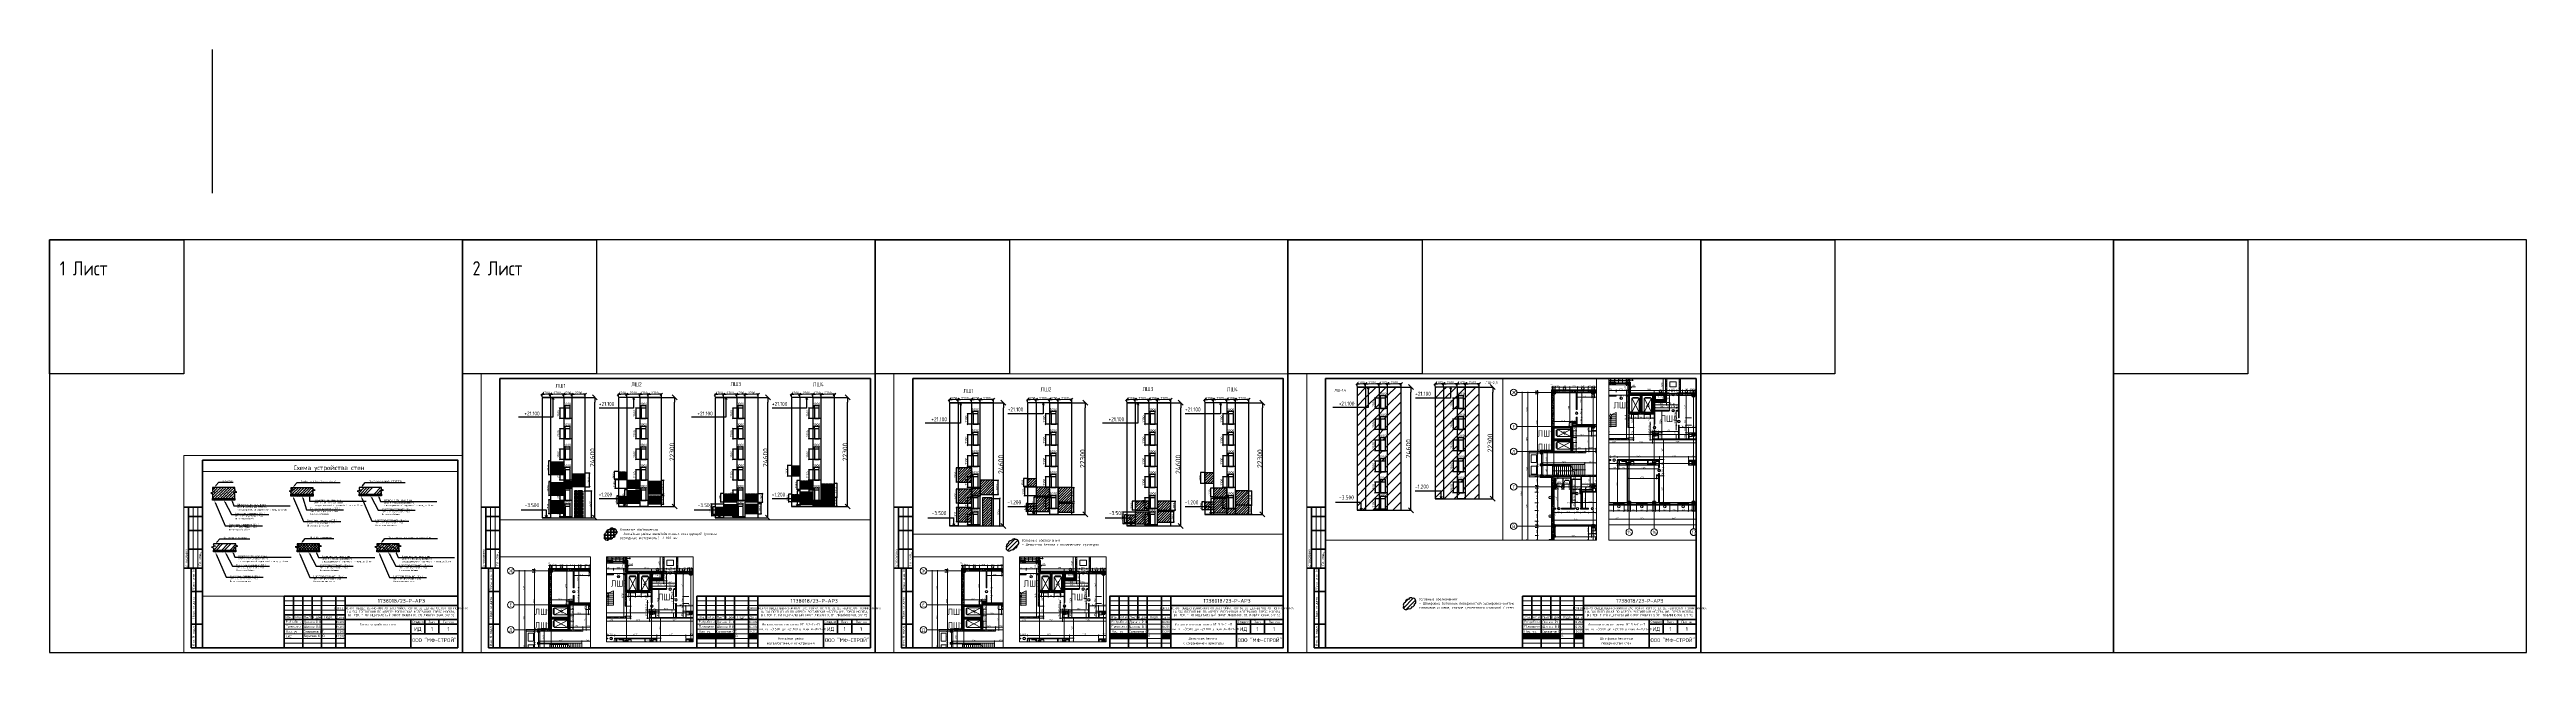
# Paper-space layout '5.2-4ЛШ' of a CAD drawing. Header units: millimetres. Extents: x -143 to 2497, y 0 to 643.
# The model-space entities are those that its viewports show. They can reach past a viewport. Long polylines and large blocks are cut down to what shows.
import ezdxf
from ezdxf import colors
from ezdxf.entities.mleader import LeaderData, LeaderLine
from ezdxf.enums import TextEntityAlignment as Align
from ezdxf.math import Vec2, Vec3

# ---------------------------------------------------------------- set-up
doc = ezdxf.new("R2018")
doc.units = ezdxf.units.MM
for name, pattern in [('ADSK_Линия сетки', [25, 20, -2.5, 0, -2.5]), ('ADSK_Невидимые', [5, 3, -2]), ('ADSK_Штриховая_ш2 п1_5', [4.5, 3, -1.5])]:
    doc.linetypes.add(name, pattern=pattern)
for name, color, linetype, lineweight in [('13) Шлифовка потолка', 210, 'Continuous', 60), ('5.2) Алм резка', 3, 'Continuous', 60), ('5.3) Демонтаж бетона', 1, 'Continuous', 60), ('5.4) Шлифовка лиф шахт НЗ', 6, 'Continuous', 60), ('_ Окна', 7, 'Continuous', 18), ('Витраж', 7, 'Continuous', 9), ('Двери', 7, 'Continuous', 9), ('Лестницы', 7, 'Continuous', 9), ('Марки', 7, 'Continuous', 20), ('Марки дверей', 7, 'Continuous', 20), ('Марки окон', 7, 'Continuous', 20), ('Несущие колонны', 7, 'Continuous', 18), ('Обобщенные модели', 7, 'ADSK_Невидимые', 18), ('Оборудование', 7, 'Continuous', 18), ('Окна', 7, 'Continuous', 9), ('Оси', 7, 'Continuous', 9), ('Панели витража', 7, 'Continuous', 9), ('Перекрытие', 7, 'Continuous', 18), ('Перекрытие штриховка', 7, 'Continuous', 18), ('Размеры', 7, 'Continuous', 9), ('Стены внутренние', 7, 'Continuous', 18), ('Стены наружные', 7, 'Continuous', 18), ('Стены несущие', 7, 'Continuous', 30), ('Стены отделка', 7, 'Continuous', 30), ('Стены перегородки', 7, 'Continuous', 30), ('Стены штриховка', 7, 'Continuous', 9), ('Стрелки вверх', 7, 'Continuous', 18), ('Узлы', 7, 'Continuous', 18)]:
    doc.layers.add(name, color=color, linetype=linetype, lineweight=lineweight)
doc.layers.add('4)ВЭ', color=7, linetype='Continuous', plot=False)
doc.layers.add('Линии', color=7, linetype='Continuous', lineweight=9, true_color=0x00a600)
doc.layers.add('Условные обозначения', color=90, linetype='Continuous')
doc.styles.add('GOST Common', font='', dxfattribs={"width": 0.9, "height": 500})
doc.styles.add('GOST Common_2', font='', dxfattribs={"width": 0.9, "height": 250})
doc.styles.add('GOST Common_3', font='', dxfattribs={"width": 0.9, "height": 200})
doc.styles.add('GOST Common_5', font='', dxfattribs={"width": 0.85, "height": 250})
doc.styles.add('GOST Common_B', font='', dxfattribs={"width": 0.8, "height": 200})
doc.styles.get("Standard").update_dxf_attribs({"font": 'ГОСТ тип А.ttf'})
doc.styles.add('СПДС', font='isocpeur.ttf', dxfattribs={"width": 0.9})
doc.styles.get('GOST Common').set_extended_font_data('GOST Common')
doc.styles.get('GOST Common_2').set_extended_font_data('GOST Common')
doc.styles.get('GOST Common_3').set_extended_font_data('GOST Common')
doc.styles.get('GOST Common_5').set_extended_font_data('GOST Common')
doc.styles.get('GOST Common_B').set_extended_font_data('GOST Common', bold=True)
doc.dimstyles.new('ADSK_Основной_2_0', dxfattribs={"dimscale": 304.8, "dimtxt": 201.142999, "dimasz": 0.463911, "dimexe": 0.328084, "dimexo": 0.328084, "dimgap": 0.164042, "dimtad": 1, "dimdec": 3, "dimrnd": 0.001, "dimdsep": 46, "dimtxsty": 'GOST Common_3', "dimblk1": 'OBLIQUE', "dimblk2": 'OBLIQUE', "dimsah": 1, "dimcen": 0.09, "dimdle": 0.328084, "dimazin": 2, "dimtfac": 1, "dimtdec": 4, "dimtix": 1, "dimtmove": 0, "dimatfit": 3, "dimfxl": 1, "dimtvp": 1, "dimtolj": 1, "dimtzin": 0, "dimlwd": 20, "dimlwe": 20, "dimarcsym": 2})
doc.dimstyles.new('ADSK_Основной_2_0_1', dxfattribs={"dimscale": 304.8, "dimtxt": 201.142999, "dimasz": 0.463911, "dimexe": 0.328084, "dimexo": 0.328084, "dimgap": 0.164042, "dimtad": 1, "dimdec": 3, "dimrnd": 0.001, "dimdsep": 46, "dimtxsty": 'GOST Common_3', "dimblk1": 'OBLIQUE', "dimblk2": 'OBLIQUE', "dimsah": 1, "dimcen": 0.09, "dimdle": 0.328084, "dimazin": 2, "dimtfac": 1, "dimtdec": 4, "dimtix": 1, "dimtmove": 1, "dimatfit": 3, "dimfxl": 1, "dimtvp": 1, "dimtolj": 1, "dimtzin": 0, "dimlwd": 20, "dimlwe": 20, "dimarcsym": 2})
doc.dimstyles.new('ADSK_Основной_2_0_2', dxfattribs={"dimscale": 304.8, "dimtxt": 201.142999, "dimasz": 0.463911, "dimexe": 0.328084, "dimexo": 0.328084, "dimgap": 0.164042, "dimtad": 1, "dimdec": 3, "dimrnd": 0.001, "dimdsep": 46, "dimtxsty": 'GOST Common_3', "dimblk1": 'OBLIQUE', "dimblk2": 'OBLIQUE', "dimsah": 1, "dimcen": 0.09, "dimdle": 0.328084, "dimazin": 2, "dimtfac": 1, "dimtdec": 4, "dimtix": 1, "dimtmove": 0, "dimatfit": 3, "dimfxl": 1, "dimtvp": 1, "dimtolj": 1, "dimtzin": 0, "dimlwd": 20, "dimlwe": 20, "dimarcsym": 2})
doc.dimstyles.new('ADSK_Основной_2_0_3', dxfattribs={"dimscale": 304.8, "dimtxt": 201.142999, "dimasz": 0.463911, "dimexe": 0.328084, "dimexo": 0.328084, "dimgap": 0.164042, "dimtad": 1, "dimdec": 3, "dimrnd": 0.001, "dimdsep": 46, "dimtxsty": 'GOST Common_2', "dimblk1": 'OBLIQUE', "dimblk2": 'OBLIQUE', "dimsah": 1, "dimcen": 0.09, "dimdle": 0.328084, "dimazin": 2, "dimtfac": 1, "dimtdec": 4, "dimtix": 1, "dimtmove": 0, "dimatfit": 3, "dimfxl": 1, "dimtvp": 1, "dimtolj": 1, "dimtzin": 0, "dimlwd": 20, "dimlwe": 20, "dimarcsym": 2})
doc.dimstyles.new('Размера А3', dxfattribs={"dimtxt": 200, "dimasz": 100, "dimexe": 70, "dimexo": 100, "dimgap": 20, "dimtad": 1, "dimdec": 0, "dimrnd": 10, "dimzin": 0, "dimdsep": 46, "dimtxsty": 'СПДС', "dimblk": 'ARROWHEAD_6', "dimcen": 1, "dimclrd": 256, "dimclre": 256, "dimclrt": 256, "dimazin": 0, "dimtfac": 1, "dimtdec": 0, "dimtmove": 2, "dimatfit": 3, "dimfxl": 1, "dimtolj": 1, "dimtzin": 0, "dimarcsym": 0})
pattern_1 = [(45, (1283.93, -48864.63), (84.18955, 308.69595), [396.875, -79.375, 3.353, -76.022])]
pattern_2 = [(45, (1283.93, -48864.63), (-224.5064, 224.5064), []), (45, (1508.44, -48864.63), (-224.5064, 224.5064), [396.875, -79.375, 3.353, -76.022])]
pattern_3 = [(45, (1283.93, -48864.63), (-106.06602, 106.06602), []), (135, (1283.93, -48864.63), (-106.06602, -106.06602), [])]
pattern_4 = [(45, (1283.93, -48864.63), (-235.7317, 235.7317), []), (45, (1441.1, -48864.63), (-235.7317, 235.7317), [])]

# ---------------------------------------------------------------- blocks, each defined once
blk = doc.blocks.new('*U7035')
at = {"color": 4}
blk.add_lwpolyline([(-220, -220), (220, -220), (220, 220), (-220, 220)], close=True, dxfattribs=at)
at = {"color": 3}
blk.add_lwpolyline([(-220, 220), (-77, 220), (-77, 77), (-220, 77)], close=True, dxfattribs=at)
blk = doc.blocks.new('*U7036')
at = {"color": 0, "linetype": 'ByBlock', "lineweight": -2, "transparency": 16777216}
for p in [(0, 0), (440, 0), (880, 0), (1320, 0), (1760, 0), (2200, 0)]:
    blk.add_blockref('*U7035', p, dxfattribs=at)
blk = doc.blocks.new('*U7015')
at = {"lineweight": 0}
blk.add_lwpolyline([(-415, -5), (5, -5), (5, 292), (-415, 292)], close=True, dxfattribs=at)
at = {"color": 0, "linetype": 'Continuous', "lineweight": 50}
blk.add_lwpolyline([(-395, 287), (0, 287), (0, 0), (-395, 0)], close=True, dxfattribs=at)
at = {"lineweight": 35}
for points in [[(-395, 150), (-415, 150)], [(-410, 85), (-410, 150)], [(-395, 140), (-410, 140)], [(-395, 125), (-410, 125)], [(-395, 85), (-415, 85)], [(-395, 105), (-410, 105)], [(-395, 85), (-407, 85), (-407, 0), (-395, 0)], [(-402, 0), (-402, 85)], [(-395, 60), (-407, 60)], [(-175, 55), (-175, 30)], [(-165, 55), (-165, 0)], [(-155, 55), (-155, 30)], [(-145, 55), (-145, 0)], [(-130, 55), (-130, 0)], [(-120, 55), (-120, 0)], [(-185, 35), (-120, 35)], [(-185, 30), (0, 30)], [(-120, 45), (0, 45)], [(-50, 30), (-50, 0)], [(-35, 30), (-35, 15)], [(-20, 30), (-20, 15)], [(-395, 25), (-407, 25)], [(-120, 15), (0, 15)], [(-50, 25), (0, 25)]]:
    blk.add_lwpolyline(points, dxfattribs=at)
at = {"lineweight": 18}
for points in [[(-405, 85), (-405, 150)], [(-400, 85), (-400, 150)], [(-185, 50), (-120, 50)], [(-185, 45), (-120, 45)], [(-185, 40), (-120, 40)], [(-185, 25), (-120, 25)], [(-185, 20), (-120, 20)], [(-185, 15), (-120, 15)], [(-185, 10), (-120, 10)], [(-185, 5), (-120, 5)]]:
    blk.add_lwpolyline(points, dxfattribs=at)
at = {"lineweight": 35}
blk.add_lwpolyline([(-185, 0), (0, 0), (0, 55), (-185, 55)], close=True, dxfattribs=at)
at = {"lineweight": 0}
blk.add_lwpolyline([(0, -5), (5, -5), (5, 0)], dxfattribs=at)
at = {"lineweight": -2, "char_height": 2.5, "attachment_point": 5, "rotation": 90, "style": 'СПДС'}
for s, insert, width in [('Согласовано', (-412.5, 95), 19.991), ('Взам. инв. N', (-404.5, 72.5), 24.991), ('Гл. спец.', (-397.5, 95), 19.991), ('Подл. и дата', (-404.5, 42.5), 34.991), ('Инв. N подл.', (-404.5, 12.5), 24.991)]:
    blk.add_mtext(s, dxfattribs=dict(at, insert=insert, width=width))
at = {"lineweight": -2, "char_height": 2.5, "style": 'СПДС'}
for s, insert, width, attachment_point in [('Разработал', (-183.1, 27.5), 17.953, 4), ('Изм.', (-180, 32.5), 10, 5), ('Кол.уч.', (-170, 32.5), 10, 5), ('Лист', (-160, 32.5), 10, 5), ('N док.', (-150, 32.5), 10, 5), ('Подп.', (-137.5, 32.5), 15, 5), ('Дата', (-125, 32.5), 10, 5), ('Стадия', (-42.5, 27.5), 15, 5), ('Лист', (-27.5, 27.5), 15, 5), ('Листов', (-10, 27.5), 20, 5), ('Проверил', (-183.1, 22.5), 17.953, 4), ('Нач. уч.', (-183, 17.1), 17.953, 4), ('СКО', (-183, 12.1), 17.953, 4), ('{\\T0.9;Саломатов С.Г.}', (-164.1, 17.3), 18.77, 4), ('{\\T0.9;Борисово К. Ю.}', (-164.1, 12.3), 18.77, 4)]:
    blk.add_mtext(s, dxfattribs=dict(at, insert=insert, width=width, attachment_point=attachment_point))
at = {"insert": (-119.3, 43.2), "char_height": 2.2, "attachment_point": 1, "style": 'СПДС'}
blk.add_mtext_dynamic_manual_height_columns('\\pxqc;КОМПЛЕКСНАЯ ОБЩЕСТВЕННО-ЖИЛАЯ ЗАСТРОЙКА. КОРПУС 33. ДЕТ-ВЗРОСЛАЯ ПОЛИКЛИНИКА НА 560 ПОСЕЩЕНИЙ ПО АДРЕСУ: РОССИЙСКАЯ ФЕДЕРАЦИЯ, ГОРОД МОСКВА, \\PВН. ТЕР. Г. МУНИЦИПАЛЬНЫЙ ОКРУГ ЛЮБЛИНО, УЛ. ЛЮБЛИНСКАЯ, З/У 72', width=118.293, gutter_width=0, heights=[12.8], dxfattribs=at)
at = {"lineweight": 30, "width": 0.9, "flags": 104}
blk.add_attdef('ШАПКА', text='', height=3, dxfattribs=at).set_placement((-135, 281), align=Align.MIDDLE_CENTER)
at = {"style": 'СПДС'}
for tag, p in [('РАЗРАБОТЧИК', (-164, 27.5)), ('РУК.ГРУППЫ', (-164, 22.5))]:
    blk.add_attdef(tag, text='', height=2.5, dxfattribs=at).set_placement(p, align=Align.MIDDLE_LEFT)
at = {"style": 'СПДС', "width": 0.9}
for tag, p in [('ДАТА1', (-129.6, 26.4)), ('ДАТА2', (-129.6, 21.4)), ('ДАТА3', (-129.5, 16.2)), ('ДАТА4', (-129.5, 11.2))]:
    blk.add_attdef(tag, p, '', height=2.3, dxfattribs=at)
at = {"style": 'СПДС'}
for tag, height, p in [('ШИФР_ПРОЕКТА', 4, (-60, 50)), ('НАИМЕНОВАНИЕ_ОБЪЕКТА2', 2.5, (-85, 20)), ('НАИМЕНОВАНИЕ_ЧЕРТЕЖА2', 2.5, (-85, 5)), ('НАИМЕНОВАНИЕ_ЧЕРТЕЖА1', 2.5, (-85, 10)), ('НАИМЕНОВАНИЕ_ОБЪЕКТА', 2.5, (-85, 25)), ('ОРГАНИЗАЦИЯ_РАЗРАБОТЧИК1', 4, (-25, 8.1)), ('СТАДИЯ', 4, (-42.5, 20)), ('ЛИСТ_первый', 4, (-27.5, 20)), ('ЛИСТОВ', 4, (-10, 20))]:
    blk.add_attdef(tag, text='', height=height, dxfattribs=at).set_placement(p, align=Align.MIDDLE_CENTER)
blk = doc.blocks.new('*U7017')
at = {"lineweight": 0}
blk.add_lwpolyline([(-292, -5), (5, -5), (5, 205), (-292, 205)], close=True, dxfattribs=at)
at = {"color": 0, "linetype": 'Continuous', "lineweight": 50}
blk.add_lwpolyline([(-272, 200), (0, 200), (0, 0), (-272, 0)], close=True, dxfattribs=at)
at = {"lineweight": 35}
for points in [[(-272, 150), (-292, 150)], [(-287, 85), (-287, 150)], [(-272, 140), (-287, 140)], [(-272, 125), (-287, 125)], [(-272, 85), (-292, 85)], [(-272, 105), (-287, 105)], [(-272, 85), (-284, 85), (-284, 0), (-272, 0)], [(-279, 0), (-279, 85)], [(-272, 60), (-284, 60)], [(-175, 55), (-175, 30)], [(-165, 55), (-165, 0)], [(-155, 55), (-155, 30)], [(-145, 55), (-145, 0)], [(-130, 55), (-130, 0)], [(-120, 55), (-120, 0)], [(-185, 35), (-120, 35)], [(-185, 30), (0, 30)], [(-120, 45), (0, 45)], [(-50, 30), (-50, 0)], [(-35, 30), (-35, 15)], [(-20, 30), (-20, 15)], [(-272, 25), (-284, 25)], [(-120, 15), (0, 15)], [(-50, 25), (0, 25)]]:
    blk.add_lwpolyline(points, dxfattribs=at)
at = {"lineweight": 18}
for points in [[(-282, 85), (-282, 150)], [(-277, 85), (-277, 150)], [(-185, 50), (-120, 50)], [(-185, 45), (-120, 45)], [(-185, 40), (-120, 40)], [(-185, 25), (-120, 25)], [(-185, 20), (-120, 20)], [(-185, 15), (-120, 15)], [(-185, 10), (-120, 10)], [(-185, 5), (-120, 5)]]:
    blk.add_lwpolyline(points, dxfattribs=at)
at = {"lineweight": 35}
blk.add_lwpolyline([(-185, 0), (0, 0), (0, 55), (-185, 55)], close=True, dxfattribs=at)
at = {"lineweight": 0}
blk.add_lwpolyline([(0, -5), (5, -5), (5, 0)], dxfattribs=at)
at = {"lineweight": -2, "char_height": 2.5, "attachment_point": 5, "rotation": 90, "style": 'СПДС'}
for s, insert, width in [('Согласовано', (-289.5, 95), 19.991), ('Взам. инв. N', (-281.5, 72.5), 24.991), ('Гл. спец.', (-274.5, 95), 19.991), ('Подл. и дата', (-281.5, 42.5), 34.991), ('Инв. N подл.', (-281.5, 12.5), 24.991)]:
    blk.add_mtext(s, dxfattribs=dict(at, insert=insert, width=width))
at = {"lineweight": -2, "char_height": 2.5, "style": 'СПДС'}
for s, insert, width, attachment_point in [('Разработал', (-183.1, 27.5), 17.953, 4), ('Изм.', (-180, 32.5), 10, 5), ('Кол.уч.', (-170, 32.5), 10, 5), ('Лист', (-160, 32.5), 10, 5), ('N док.', (-150, 32.5), 10, 5), ('Подп.', (-137.5, 32.5), 15, 5), ('Дата', (-125, 32.5), 10, 5), ('Стадия', (-42.5, 27.5), 15, 5), ('Лист', (-27.5, 27.5), 15, 5), ('Листов', (-10, 27.5), 20, 5), ('Проверил', (-183.1, 22.5), 17.953, 4), ('Нач. уч.', (-183, 17.1), 17.953, 4), ('СКО', (-183, 12.1), 17.953, 4), ('{\\T0.9;Саломатов С.Г.}', (-164.1, 17.3), 18.77, 4), ('{\\T0.9;Борисово К. Ю.}', (-164.1, 12.3), 18.77, 4)]:
    blk.add_mtext(s, dxfattribs=dict(at, insert=insert, width=width, attachment_point=attachment_point))
at = {"insert": (-119.3, 43.2), "char_height": 2.2, "attachment_point": 1, "style": 'СПДС'}
blk.add_mtext_dynamic_manual_height_columns('\\pxqc;КОМПЛЕКСНАЯ ОБЩЕСТВЕННО-ЖИЛАЯ ЗАСТРОЙКА. КОРПУС 33. ДЕТ-ВЗРОСЛАЯ ПОЛИКЛИНИКА НА 560 ПОСЕЩЕНИЙ ПО АДРЕСУ: РОССИЙСКАЯ ФЕДЕРАЦИЯ, ГОРОД МОСКВА, \\PВН. ТЕР. Г. МУНИЦИПАЛЬНЫЙ ОКРУГ ЛЮБЛИНО, УЛ. ЛЮБЛИНСКАЯ, З/У 72', width=118.293, gutter_width=0, heights=[12.8], dxfattribs=at)
at = {"lineweight": 30, "width": 0.9, "flags": 104}
blk.add_attdef('ШАПКА', text='', height=3, dxfattribs=at).set_placement((-135, 281), align=Align.MIDDLE_CENTER)
at = {"style": 'СПДС'}
for tag, p in [('РАЗРАБОТЧИК', (-164, 27.5)), ('РУК.ГРУППЫ', (-164, 22.5))]:
    blk.add_attdef(tag, text='', height=2.5, dxfattribs=at).set_placement(p, align=Align.MIDDLE_LEFT)
at = {"style": 'СПДС', "width": 0.9}
for tag, p in [('ДАТА1', (-129.6, 26.4)), ('ДАТА2', (-129.6, 21.4)), ('ДАТА3', (-129.5, 16.2)), ('ДАТА4', (-129.5, 11.2))]:
    blk.add_attdef(tag, p, '', height=2.3, dxfattribs=at)
at = {"style": 'СПДС'}
for tag, height, p in [('ШИФР_ПРОЕКТА', 4, (-60, 50)), ('НАИМЕНОВАНИЕ_ОБЪЕКТА2', 2.5, (-85, 20)), ('НАИМЕНОВАНИЕ_ЧЕРТЕЖА2', 2.5, (-85, 5)), ('НАИМЕНОВАНИЕ_ЧЕРТЕЖА1', 2.5, (-85, 10)), ('НАИМЕНОВАНИЕ_ОБЪЕКТА', 2.5, (-85, 25)), ('ОРГАНИЗАЦИЯ_РАЗРАБОТЧИК1', 4, (-25, 8.1)), ('СТАДИЯ', 4, (-42.5, 20)), ('ЛИСТ_первый', 4, (-27.5, 20)), ('ЛИСТОВ', 4, (-10, 20))]:
    blk.add_attdef(tag, text='', height=height, dxfattribs=at).set_placement(p, align=Align.MIDDLE_CENTER)
blk = doc.blocks.new('ADSK_КолоннаЖБ_Прямоугольная - 400x400 мм-1807142-Кладочный план 1-го этажа')
at = {"layer": 'Несущие колонны', "lineweight": 40}
for p, q in [((-200, 200), (200, 200)), ((-200, -200), (-200, 200)), ((200, 200), (200, -200)), ((200, -200), (-200, -200))]:
    blk.add_line(p, q, dxfattribs=at)
blk = doc.blocks.new('ADSK_КолоннаЖБ_Прямоугольная - 400x400 мм-1807143-Кладочный план 1-го этажа')
at = {"layer": 'Несущие колонны', "lineweight": 40}
for p, q in [((-200, 200), (200, 200)), ((-200, -200), (-200, 200)), ((200, 200), (200, -200)), ((200, -200), (-200, -200))]:
    blk.add_line(p, q, dxfattribs=at)
blk = doc.blocks.new('AS-Shakhta_lifta-GOST_5746-2003 - Лифт_3_2700х1700 проем 1000-883891-Кладочный план 1-го этажа')
at = {"layer": 'Оборудование'}
h = blk.add_hatch(color=256, dxfattribs=at)
h.paths.add_polyline_path([(355, 344), (231, 402), (184, 320), (161, 365), (128, 404), (87, 435), (41, 455), (-10, 464), (-60, 461), (-109, 447), (-154, 422), (-191, 387), (-219, 345), (-237, 298), (-244, 247), (-238, 196), (-222, 148), (-194, 105), (-158, 70), (-114, 44), (-114, -98), (-123, -112), (-129, -128), (-130, -144), (-127, -160), (-120, -176), (-109, -188), (-96, -198), (-81, -204), (-64, -206), (-48, -204), (-32, -198), (-19, -188), (-9, -175), (-2, -160), (1, -143), (-1, -127), (-6, -111), (-16, -97), (-28, -86), (-43, -79), (-43, 35), (114, 35), (114, 97), (-31, 97), (-31, 128), (163, 128), (254, 323), (328, 288)])
h.paths.add_polyline_path([(137, 259), (135, 219), (124, 180), (-114, 180), (-114, 112), (-144, 138), (-167, 172), (-180, 210), (-184, 250), (-178, 290), (-161, 327), (-137, 358), (-105, 383), (-68, 399), (-28, 405), (12, 401), (50, 387), (83, 364), (110, 334), (128, 298)])
at = {"layer": 'Узлы'}
blk.add_hatch(color=256, dxfattribs=at).paths.add_polyline_path([(412, -1000), (412, -920), (-413, -920), (-413, -1000)])
at = {"layer": 'Обобщенные модели', "linetype": 'Continuous', "lineweight": 30}
for p, q in [((780, 1285), (-620, 1285)), ((-620, 1230), (-620, 1285)), ((-270, 1230), (-620, 1230)), ((-267, 1235), (-267, 1285)), ((-267, 1285), (77, 1285)), ((77, 1235), (-267, 1235)), ((77, 1285), (77, 1235)), ((83, 1235), (83, 1285)), ((83, 1285), (427, 1285)), ((427, 1235), (83, 1235)), ((427, 1285), (427, 1235)), ((430, 1230), (780, 1230)), ((780, 1230), (780, 1285))]:
    blk.add_line(p, q, dxfattribs=at)
at = {"layer": 'Обобщенные модели'}
for p, q in [((-270, 1235), (-270, 1285)), ((430, 1235), (430, 1285))]:
    blk.add_line(p, q, dxfattribs=at)
at = {"layer": 'Оборудование'}
for p, q in [((-550, -870), (-550, 1230)), ((550, -870), (-550, 1230)), ((-550, -870), (550, 1230)), ((550, 1230), (-550, 1230)), ((-550, 1230), (-550, -870)), ((550, 1230), (550, -870)), ((550, -870), (550, 1230)), ((550, -870), (-550, -870)), ((-550, -870), (550, -870))]:
    blk.add_line(p, q, dxfattribs=at)
at = {"layer": 'Узлы'}
for p, q in [((412, -920), (-413, -920)), ((-413, -920), (-413, -1000)), ((-413, -1000), (412, -1000)), ((412, -1000), (412, -920))]:
    blk.add_line(p, q, dxfattribs=at)
blk = doc.blocks.new('ADSK_Дверь_Проем - ADSK_Дверь_Проем-730830-Кладочный план 1-го этажа')
at = {"layer": 'Двери', "linetype": 'ADSK_Штриховая_ш2 п1_5'}
for p, q in [((-500, 100), (500, 100)), ((-500, -100), (500, -100))]:
    blk.add_line(p, q, dxfattribs=at)
blk = doc.blocks.new('AS-Shakhta_lifta-GOST_5746-2003 - Лифт_3_2700х1700 проем 1001-883895-Кладочный план 1-го этажа')
at = {"layer": 'Узлы'}
blk.add_hatch(color=256, dxfattribs=at).paths.add_polyline_path([(412.5, -1000), (412.5, -920), (-412.5, -920), (-412.5, -1000), (114.8, -1000)])
at = {"layer": 'Обобщенные модели', "linetype": 'Continuous', "lineweight": 30}
for p, q in [((780, 1285), (-620, 1285)), ((-620, 1230), (-620, 1285)), ((-270, 1230), (-620, 1230)), ((-267, 1235), (-267, 1285)), ((-267, 1285), (77, 1285)), ((77, 1235), (-267, 1235)), ((77, 1285), (77, 1235)), ((83, 1235), (83, 1285)), ((83, 1285), (427, 1285)), ((427, 1235), (83, 1235)), ((427, 1285), (427, 1235)), ((430, 1230), (780, 1230)), ((780, 1230), (780, 1285))]:
    blk.add_line(p, q, dxfattribs=at)
at = {"layer": 'Обобщенные модели'}
for p, q in [((-270, 1235), (-270, 1285)), ((430, 1235), (430, 1285))]:
    blk.add_line(p, q, dxfattribs=at)
at = {"layer": 'Оборудование'}
for p, q in [((-770, -1350), (-770, 1350)), ((-770, 1350), (930, 1350)), ((-550, -870), (-550, 1230)), ((550, -870), (-550, 1230)), ((-550, -870), (550, 1230)), ((550, 1230), (-550, 1230)), ((-550, 1230), (-550, -870)), ((550, 1230), (550, -870)), ((550, -870), (550, 1230)), ((930, 1350), (930, -1350)), ((930, -1350), (-770, -1350)), ((550, -870), (-550, -870)), ((-550, -870), (550, -870))]:
    blk.add_line(p, q, dxfattribs=at)
at = {"layer": 'Узлы'}
for p, q in [((412.5, -920), (-412.5, -920)), ((-412.5, -920), (-412.5, -1000)), ((-412.5, -1000), (412.5, -1000)), ((412.5, -1000), (412.5, -920))]:
    blk.add_line(p, q, dxfattribs=at)
blk = doc.blocks.new('ОКНО L03 _2СТ_RS - ОК-1_1600х2000h_противоударное-3556404-Кладочный план 1-го этажа')
at = {"layer": '_ Окна'}
for p, q in [((-838.1, -79), (761.9, -79)), ((-838.1, -149), (-838.1, -79)), ((-838.1, -79), (-803.1, -79)), ((-838.1, -149), (761.9, -149)), ((-838.1, -149), (-833.1, -149)), ((761.9, -79), (726.9, -79)), ((761.9, -149), (756.9, -149)), ((761.9, -149), (761.9, -79))]:
    blk.add_line(p, q, dxfattribs=at)
blk = doc.blocks.new('ОКНО L03 _2СТ_RS - ОК-1_1600х2000h_противоударное-3556409-Кладочный план 1-го этажа')
at = {"layer": '_ Окна'}
for p, q in [((-838.1, 149), (761.9, 149)), ((-838.1, 149), (-838.1, 79)), ((-838.1, 149), (-833.1, 149)), ((-838.1, 79), (761.9, 79)), ((-838.1, 79), (-803.1, 79)), ((761.9, 79), (726.9, 79)), ((761.9, 149), (756.9, 149)), ((761.9, 149), (761.9, 79))]:
    blk.add_line(p, q, dxfattribs=at)
blk = doc.blocks.new('AS-Shakhta_lifta-GOST_5746-2003 - Лифт_3_2700х1700 проем 1000-730833-Кладочный план 1-го этажа')
at = {"layer": 'Оборудование'}
h = blk.add_hatch(color=256, dxfattribs=at)
h.paths.add_polyline_path([(-10, 464), (-60, 461), (-109, 447), (-154, 422), (-191, 387), (-219, 345), (-237, 298), (-244, 247), (-238, 196), (-222, 148), (-194, 105), (-158, 70), (-114, 44), (-114, -98), (-123, -112), (-129, -128), (-130, -144), (-127, -160), (-120, -176), (-109, -188), (-96, -198), (-81, -204), (-64, -206), (-48, -204), (-32, -198), (-19, -188), (-9, -175), (-2, -160), (1, -143), (-1, -127), (-6, -111), (-16, -97), (-28, -86), (-43, -79), (-43, 35), (114, 35), (114, 97), (-31, 97), (-31, 128), (163, 128), (254, 323), (328, 288), (355, 344), (231, 402), (184, 320), (161, 365), (128, 404), (87, 435), (41, 455)])
h.paths.add_polyline_path([(-28, 405), (12, 401), (50, 387), (83, 364), (110, 334), (128, 298), (137, 259), (135, 219), (124, 180), (-114, 180), (-114, 112), (-144, 138), (-167, 172), (-180, 210), (-184, 250), (-178, 290), (-161, 327), (-137, 358), (-105, 383), (-68, 399)])
at = {"layer": 'Узлы'}
blk.add_hatch(color=256, dxfattribs=at).paths.add_polyline_path([(364, -920), (-413, -920), (-413, -1000), (412, -1000), (412, -920)])
at = {"layer": 'Обобщенные модели', "linetype": 'Continuous', "lineweight": 30}
for p, q in [((780, 1285), (-620, 1285)), ((-620, 1230), (-620, 1285)), ((-270, 1230), (-620, 1230)), ((-267, 1235), (-267, 1285)), ((-267, 1285), (77, 1285)), ((77, 1235), (-267, 1235)), ((77, 1285), (77, 1235)), ((83, 1235), (83, 1285)), ((83, 1285), (427, 1285)), ((427, 1235), (83, 1235)), ((427, 1285), (427, 1235)), ((430, 1230), (780, 1230)), ((780, 1230), (780, 1285))]:
    blk.add_line(p, q, dxfattribs=at)
at = {"layer": 'Обобщенные модели'}
for p, q in [((-270, 1235), (-270, 1285)), ((430, 1235), (430, 1285))]:
    blk.add_line(p, q, dxfattribs=at)
at = {"layer": 'Оборудование'}
for p, q in [((-550, -870), (-550, 1230)), ((550, -870), (-550, 1230)), ((-550, -870), (550, 1230)), ((550, 1230), (-550, 1230)), ((-550, 1230), (-550, -870)), ((550, 1230), (550, -870)), ((550, -870), (550, 1230)), ((550, -870), (-550, -870)), ((-550, -870), (550, -870))]:
    blk.add_line(p, q, dxfattribs=at)
at = {"layer": 'Узлы'}
for p, q in [((412, -920), (-413, -920)), ((-413, -920), (-413, -1000)), ((-413, -1000), (412, -1000)), ((412, -1000), (412, -920))]:
    blk.add_line(p, q, dxfattribs=at)
blk = doc.blocks.new('AS-Shakhta_lifta-GOST_5746-2003 - Лифт_3_2700х1700 проем 1001-793162-Кладочный план 1-го этажа')
at = {"layer": 'Узлы'}
blk.add_hatch(color=256, dxfattribs=at).paths.add_polyline_path([(412.5, -920), (-412.5, -920), (-412.5, -1000), (412.5, -1000)])
at = {"layer": 'Обобщенные модели', "linetype": 'Continuous', "lineweight": 30}
for p, q in [((780, 1285), (-620, 1285)), ((-620, 1230), (-620, 1285)), ((-270, 1230), (-620, 1230)), ((-267, 1235), (-267, 1285)), ((-267, 1285), (77, 1285)), ((77, 1235), (-267, 1235)), ((77, 1285), (77, 1235)), ((83, 1235), (83, 1285)), ((83, 1285), (427, 1285)), ((427, 1235), (83, 1235)), ((427, 1285), (427, 1235)), ((430, 1230), (780, 1230)), ((780, 1230), (780, 1285))]:
    blk.add_line(p, q, dxfattribs=at)
at = {"layer": 'Обобщенные модели'}
for p, q in [((-270, 1235), (-270, 1285)), ((430, 1235), (430, 1285))]:
    blk.add_line(p, q, dxfattribs=at)
at = {"layer": 'Оборудование'}
for p, q in [((-770, -1350), (-770, 1350)), ((-770, 1350), (930, 1350)), ((-550, -870), (-550, 1230)), ((550, -870), (-550, 1230)), ((-550, -870), (550, 1230)), ((550, 1230), (-550, 1230)), ((-550, 1230), (-550, -870)), ((550, 1230), (550, -870)), ((550, -870), (550, 1230)), ((930, 1350), (930, -1350)), ((930, -1350), (-770, -1350)), ((550, -870), (-550, -870)), ((-550, -870), (550, -870))]:
    blk.add_line(p, q, dxfattribs=at)
at = {"layer": 'Узлы'}
for p, q in [((412.5, -920), (-412.5, -920)), ((-412.5, -920), (-412.5, -1000)), ((-412.5, -1000), (412.5, -1000)), ((412.5, -1000), (412.5, -920))]:
    blk.add_line(p, q, dxfattribs=at)
blk = doc.blocks.new('Вентрешетка - Р-1_800х2000_h_-2828640-Кладочный план 1-го этажа')
at = {"layer": '_ Окна', "lineweight": 30}
for p, q in [((-758, 150), (742, 150)), ((-758, 100), (742, 100))]:
    blk.add_line(p, q, dxfattribs=at)
at = {"layer": 'Окна'}
blk.add_line((-758, 150), (742, 150), dxfattribs=at)
blk = doc.blocks.new('ОКНО L01 _СТ_RS - ОК-8_1200х2000h_противоударное-3556807-Кладочный план 1-го этажа')
at = {"layer": '_ Окна'}
for p, q in [((-638.1, 149), (561.9, 149)), ((-638.1, 149), (-638.1, 79)), ((-638.1, 149), (-633.1, 149)), ((-638.1, 79), (561.9, 79)), ((-638.1, 79), (-598.1, 79)), ((561.9, 79), (521.9, 79)), ((561.9, 149), (556.9, 149)), ((561.9, 149), (561.9, 79))]:
    blk.add_line(p, q, dxfattribs=at)
blk = doc.blocks.new('Прямоугольный импост - 50х100 мм-3213553-Кладочный план 1-го этажа')
at = {"layer": 'Витраж', "lineweight": 18}
for p, q in [((0, 50), (-50, 50)), ((-50, 50), (-50, -50)), ((0, 50), (0, -50)), ((-50, -50), (0, -50))]:
    blk.add_line(p, q, dxfattribs=at)
blk = doc.blocks.new('Системная панель - ADSK_Cтеклопакет_25 мм-3220028-Кладочный план 1-го этажа')
at = {"layer": 'Панели витража', "lineweight": 18}
for p, q in [((-475, 12.5), (475, 12.5)), ((-475, -12.5), (-475, 12.5)), ((475, -12.5), (475, 12.5)), ((475, -12.5), (-475, -12.5))]:
    blk.add_line(p, q, dxfattribs=at)
blk = doc.blocks.new('Прямоугольный импост - 50х100 мм-3220027-Кладочный план 1-го этажа')
at = {"layer": 'Витраж'}
for p, q in [((42575, -420), (41625, -420)), ((42575, -520), (41625, -520))]:
    blk.add_line(p, q, dxfattribs=at)
blk = doc.blocks.new('Труба квадратного сечения _ТУ 36-2287-80_-Колонна - труба160x5-3319024-Кладочный план 1-го этажа')
at = {"layer": 'Несущие колонны', "lineweight": 40}
for p, q in [((80, 80), (-70, 80)), ((-70, 80), (-70, -70)), ((-65, -65), (-65, 75)), ((-65, 75), (75, 75)), ((75, 75), (75, -65)), ((80, -70), (80, 80)), ((-70, -70), (80, -70)), ((75, -65), (-65, -65))]:
    blk.add_line(p, q, dxfattribs=at)
blk = doc.blocks.new('ADSK_Дверь_Проем - ADSK_Дверь_Проем-3382410-Кладочный план 1-го этажа')
at = {"layer": 'Двери', "linetype": 'ADSK_Штриховая_ш2 п1_5'}
for p, q in [((-500, 11), (500, 11)), ((-500, -11), (500, -11))]:
    blk.add_line(p, q, dxfattribs=at)
blk = doc.blocks.new('ADSK_Дверь_Проем - ADSK_Дверь_Проем-3382545-Кладочный план 1-го этажа')
at = {"layer": 'Двери', "linetype": 'ADSK_Штриховая_ш2 п1_5'}
for p, q in [((-500, 11), (500, 11)), ((-500, -11), (500, -11))]:
    blk.add_line(p, q, dxfattribs=at)
blk = doc.blocks.new('ADSK_Дверь_Проем - ADSK_Дверь_Проем-2503678-Кладочный план 1-го этажа')
at = {"layer": 'Двери', "linetype": 'ADSK_Штриховая_ш2 п1_5'}
for p, q in [((-500, 11), (500, 11)), ((-500, -11), (500, -11))]:
    blk.add_line(p, q, dxfattribs=at)
blk = doc.blocks.new('Ось сетки - Круг_Ø10 мм-8259-Кладочный план 1-го этажа')
at = {"layer": 'Оси', "lineweight": 20}
for start, end in [(360, 180), (180, 360)]:
    blk.add_arc((0, 0), 5, start, end, dxfattribs=at)
blk = doc.blocks.new('_Oblique')
at = {"color": 0, "linetype": 'ByBlock', "lineweight": -2}
blk.add_line((-0.5, -0.5), (0.5, 0.5), dxfattribs=at)
blk = doc.blocks.new('*D4364')
at = {"layer": 'Defpoints', "color": 0, "lineweight": 25, "transparency": 16777216}
for p in [(43284, -58282), (47084, -58282), (47084, -58382)]:
    blk.add_point(p, dxfattribs=at)
at = {"layer": 'Размеры', "color": 0, "lineweight": 20, "transparency": 16777216}
for p, q in [((43184, -58382), (47184, -58382)), ((43284, -58382), (43284, -58482)), ((47084, -58382), (47084, -58482))]:
    blk.add_line(p, q, dxfattribs=at)
at = {"layer": 'Размеры', "color": 0, "lineweight": 20, "transparency": 16777216, "xscale": 141.4, "yscale": 141.4, "zscale": 141.4, "rotation": 180}
blk.add_blockref('_Oblique', (43284, -58382), dxfattribs=at)
at = {"layer": 'Размеры', "color": 0, "lineweight": 20, "transparency": 16777216, "xscale": 141.4, "yscale": 141.4, "zscale": 141.4}
blk.add_blockref('_Oblique', (47084, -58382), dxfattribs=at)
at = {"layer": 'Размеры', "color": 0, "lineweight": 9, "transparency": 16777216, "insert": (45184, -58232), "char_height": 200, "width": 605.47, "attachment_point": 5, "style": 'GOST Common_3'}
blk.add_mtext('\\A1;3800', dxfattribs=at)
blk = doc.blocks.new('*D4365')
at = {"layer": 'Defpoints', "color": 0, "lineweight": 25, "transparency": 16777216}
for p in [(47084, -58282), (50884, -58282), (50884, -58382)]:
    blk.add_point(p, dxfattribs=at)
at = {"layer": 'Размеры', "color": 0, "lineweight": 20, "transparency": 16777216}
for p, q in [((46984, -58382), (50984, -58382)), ((47084, -58382), (47084, -58482)), ((50884, -58382), (50884, -58482))]:
    blk.add_line(p, q, dxfattribs=at)
at = {"layer": 'Размеры', "color": 0, "lineweight": 20, "transparency": 16777216, "xscale": 141.4, "yscale": 141.4, "zscale": 141.4, "rotation": 180}
blk.add_blockref('_Oblique', (47084, -58382), dxfattribs=at)
at = {"layer": 'Размеры', "color": 0, "lineweight": 20, "transparency": 16777216, "xscale": 141.4, "yscale": 141.4, "zscale": 141.4}
blk.add_blockref('_Oblique', (50884, -58382), dxfattribs=at)
at = {"layer": 'Размеры', "color": 0, "lineweight": 9, "transparency": 16777216, "insert": (48984, -58232), "char_height": 200, "width": 605.47, "attachment_point": 5, "style": 'GOST Common_3'}
blk.add_mtext('\\A1;3800', dxfattribs=at)
blk = doc.blocks.new('*D4366')
at = {"layer": 'Defpoints', "color": 0, "lineweight": 25, "transparency": 16777216}
for p in [(50884, -58282), (56884, -58282), (56884, -58382)]:
    blk.add_point(p, dxfattribs=at)
at = {"layer": 'Размеры', "color": 0, "lineweight": 20, "transparency": 16777216}
for p, q in [((50784, -58382), (56984, -58382)), ((50884, -58382), (50884, -58482)), ((56884, -58382), (56884, -58482))]:
    blk.add_line(p, q, dxfattribs=at)
at = {"layer": 'Размеры', "color": 0, "lineweight": 20, "transparency": 16777216, "xscale": 141.4, "yscale": 141.4, "zscale": 141.4, "rotation": 180}
blk.add_blockref('_Oblique', (50884, -58382), dxfattribs=at)
at = {"layer": 'Размеры', "color": 0, "lineweight": 20, "transparency": 16777216, "xscale": 141.4, "yscale": 141.4, "zscale": 141.4}
blk.add_blockref('_Oblique', (56884, -58382), dxfattribs=at)
at = {"layer": 'Размеры', "color": 0, "lineweight": 9, "transparency": 16777216, "insert": (53884, -58232), "char_height": 200, "width": 605.47, "attachment_point": 5, "style": 'GOST Common_3'}
blk.add_mtext('\\A1;6000', dxfattribs=at)
blk = doc.blocks.new('*D4367')
at = {"layer": 'Defpoints', "color": 0, "lineweight": 25, "transparency": 16777216}
for p in [(56884, -58282), (62884, -58282), (62884, -58382)]:
    blk.add_point(p, dxfattribs=at)
at = {"layer": 'Размеры', "color": 0, "lineweight": 20, "transparency": 16777216}
for p, q in [((56784, -58382), (62984, -58382)), ((56884, -58382), (56884, -58482)), ((62884, -58382), (62884, -58482))]:
    blk.add_line(p, q, dxfattribs=at)
at = {"layer": 'Размеры', "color": 0, "lineweight": 20, "transparency": 16777216, "xscale": 141.4, "yscale": 141.4, "zscale": 141.4, "rotation": 180}
blk.add_blockref('_Oblique', (56884, -58382), dxfattribs=at)
at = {"layer": 'Размеры', "color": 0, "lineweight": 20, "transparency": 16777216, "xscale": 141.4, "yscale": 141.4, "zscale": 141.4}
blk.add_blockref('_Oblique', (62884, -58382), dxfattribs=at)
at = {"layer": 'Размеры', "color": 0, "lineweight": 9, "transparency": 16777216, "insert": (59884, -58232), "char_height": 200, "width": 605.47, "attachment_point": 5, "style": 'GOST Common_3'}
blk.add_mtext('\\A1;6000', dxfattribs=at)
blk = doc.blocks.new('*D4369')
at = {"layer": 'Defpoints', "color": 0, "lineweight": 25, "transparency": 16777216}
for p in [(-22415, -45460), (-22315, -45460), (-22415, -49860)]:
    blk.add_point(p, dxfattribs=at)
at = {"layer": 'Размеры', "color": 0, "lineweight": 20, "transparency": 16777216}
for p, q in [((-22315, -49960), (-22315, -45360)), ((-22315, -45460), (-22215, -45460)), ((-22315, -49860), (-22215, -49860))]:
    blk.add_line(p, q, dxfattribs=at)
at = {"layer": 'Размеры', "color": 0, "lineweight": 20, "transparency": 16777216, "xscale": 141.4, "yscale": 141.4, "zscale": 141.4}
for p, rotation in [((-22315, -45460), 90), ((-22315, -49860), 270)]:
    blk.add_blockref('_Oblique', p, dxfattribs=dict(at, rotation=rotation))
at = {"layer": 'Размеры', "color": 0, "lineweight": 9, "transparency": 16777216, "insert": (-22465, -47660), "char_height": 200, "width": 646.38, "attachment_point": 5, "rotation": 90, "style": 'GOST Common_3'}
blk.add_mtext('\\A1;4400', dxfattribs=at)
blk = doc.blocks.new('*D4370')
at = {"layer": 'Defpoints', "color": 0, "lineweight": 25, "transparency": 16777216}
for p in [(-22415, -39460), (-22315, -39460), (-22415, -45460)]:
    blk.add_point(p, dxfattribs=at)
at = {"layer": 'Размеры', "color": 0, "lineweight": 20, "transparency": 16777216}
for p, q in [((-22315, -45560), (-22315, -39360)), ((-22315, -39460), (-22215, -39460)), ((-22315, -45460), (-22215, -45460))]:
    blk.add_line(p, q, dxfattribs=at)
at = {"layer": 'Размеры', "color": 0, "lineweight": 20, "transparency": 16777216, "xscale": 141.4, "yscale": 141.4, "zscale": 141.4}
for p, rotation in [((-22315, -39460), 90), ((-22315, -45460), 270)]:
    blk.add_blockref('_Oblique', p, dxfattribs=dict(at, rotation=rotation))
at = {"layer": 'Размеры', "color": 0, "lineweight": 9, "transparency": 16777216, "insert": (-22465, -42460), "char_height": 200, "width": 605.47, "attachment_point": 5, "rotation": 90, "style": 'GOST Common_3'}
blk.add_mtext('\\A1;6000', dxfattribs=at)
blk = doc.blocks.new('*D4371')
at = {"layer": 'Defpoints', "color": 0, "lineweight": 25, "transparency": 16777216}
for p in [(-22415, -34060), (-22315, -34060), (-22415, -39460)]:
    blk.add_point(p, dxfattribs=at)
at = {"layer": 'Размеры', "color": 0, "lineweight": 20, "transparency": 16777216}
for p, q in [((-22315, -39560), (-22315, -33960)), ((-22315, -34060), (-22215, -34060)), ((-22315, -39460), (-22215, -39460))]:
    blk.add_line(p, q, dxfattribs=at)
at = {"layer": 'Размеры', "color": 0, "lineweight": 20, "transparency": 16777216, "xscale": 141.4, "yscale": 141.4, "zscale": 141.4}
for p, rotation in [((-22315, -34060), 90), ((-22315, -39460), 270)]:
    blk.add_blockref('_Oblique', p, dxfattribs=dict(at, rotation=rotation))
at = {"layer": 'Размеры', "color": 0, "lineweight": 9, "transparency": 16777216, "insert": (-22465, -36760), "char_height": 200, "width": 625.93, "attachment_point": 5, "rotation": 90, "style": 'GOST Common_3'}
blk.add_mtext('\\A1;5400', dxfattribs=at)
blk = doc.blocks.new('*D4372')
at = {"layer": 'Defpoints', "color": 0, "lineweight": 25, "transparency": 16777216}
for p in [(-22415, -30260), (-22315, -30260), (-22415, -34060)]:
    blk.add_point(p, dxfattribs=at)
at = {"layer": 'Размеры', "color": 0, "lineweight": 20, "transparency": 16777216}
for p, q in [((-22315, -34160), (-22315, -30160)), ((-22315, -30260), (-22215, -30260)), ((-22315, -34060), (-22215, -34060))]:
    blk.add_line(p, q, dxfattribs=at)
at = {"layer": 'Размеры', "color": 0, "lineweight": 20, "transparency": 16777216, "xscale": 141.4, "yscale": 141.4, "zscale": 141.4}
for p, rotation in [((-22315, -30260), 90), ((-22315, -34060), 270)]:
    blk.add_blockref('_Oblique', p, dxfattribs=dict(at, rotation=rotation))
at = {"layer": 'Размеры', "color": 0, "lineweight": 9, "transparency": 16777216, "insert": (-22465, -32160), "char_height": 200, "width": 605.47, "attachment_point": 5, "rotation": 90, "style": 'GOST Common_3'}
blk.add_mtext('\\A1;3800', dxfattribs=at)
blk = doc.blocks.new('*D4373')
at = {"layer": 'Defpoints', "color": 0, "lineweight": 25, "transparency": 16777216}
for p in [(-22415, -25060), (-22315, -25060), (-22415, -30260)]:
    blk.add_point(p, dxfattribs=at)
at = {"layer": 'Размеры', "color": 0, "lineweight": 20, "transparency": 16777216}
for p, q in [((-22315, -30360), (-22315, -24960)), ((-22315, -25060), (-22215, -25060)), ((-22315, -30260), (-22215, -30260))]:
    blk.add_line(p, q, dxfattribs=at)
at = {"layer": 'Размеры', "color": 0, "lineweight": 20, "transparency": 16777216, "xscale": 141.4, "yscale": 141.4, "zscale": 141.4}
for p, rotation in [((-22315, -25060), 90), ((-22315, -30260), 270)]:
    blk.add_blockref('_Oblique', p, dxfattribs=dict(at, rotation=rotation))
at = {"layer": 'Размеры', "color": 0, "lineweight": 9, "transparency": 16777216, "insert": (-22465, -27660), "char_height": 200, "width": 605.47, "attachment_point": 5, "rotation": 90, "style": 'GOST Common_3'}
blk.add_mtext('\\A1;5200', dxfattribs=at)
blk = doc.blocks.new('*D4374')
at = {"layer": 'Defpoints', "color": 0, "lineweight": 25, "transparency": 16777216}
for p in [(-23255, -25060), (-23155, -25060), (-23255, -55860)]:
    blk.add_point(p, dxfattribs=at)
at = {"layer": 'Размеры', "color": 0, "lineweight": 20, "transparency": 16777216}
for p, q in [((-23155, -55960), (-23155, -24960)), ((-23155, -25060), (-23055, -25060)), ((-23155, -55860), (-23055, -55860))]:
    blk.add_line(p, q, dxfattribs=at)
at = {"layer": 'Размеры', "color": 0, "lineweight": 20, "transparency": 16777216, "xscale": 141.4, "yscale": 141.4, "zscale": 141.4}
for p, rotation in [((-23155, -25060), 90), ((-23155, -55860), 270)]:
    blk.add_blockref('_Oblique', p, dxfattribs=dict(at, rotation=rotation))
at = {"layer": 'Размеры', "color": 0, "lineweight": 9, "transparency": 16777216, "insert": (-23305, -40460), "char_height": 200, "width": 756.84, "attachment_point": 5, "rotation": 90, "style": 'GOST Common_3'}
blk.add_mtext('\\A1;30800', dxfattribs=at)
blk = doc.blocks.new('*D4375')
at = {"layer": 'Defpoints', "color": 0, "lineweight": 25, "transparency": 16777216}
for p in [(-18316, -59122), (62884, -59122), (62884, -59222)]:
    blk.add_point(p, dxfattribs=at)
at = {"layer": 'Размеры', "color": 0, "lineweight": 20, "transparency": 16777216}
for p, q in [((-18416, -59222), (62984, -59222)), ((-18316, -59222), (-18316, -59322)), ((62884, -59222), (62884, -59322))]:
    blk.add_line(p, q, dxfattribs=at)
at = {"layer": 'Размеры', "color": 0, "lineweight": 20, "transparency": 16777216, "xscale": 141.4, "yscale": 141.4, "zscale": 141.4, "rotation": 180}
blk.add_blockref('_Oblique', (-18316, -59222), dxfattribs=at)
at = {"layer": 'Размеры', "color": 0, "lineweight": 20, "transparency": 16777216, "xscale": 141.4, "yscale": 141.4, "zscale": 141.4}
blk.add_blockref('_Oblique', (62884, -59222), dxfattribs=at)
at = {"layer": 'Размеры', "color": 0, "lineweight": 9, "transparency": 16777216, "insert": (22284, -59072), "char_height": 200, "width": 711.84, "attachment_point": 5, "style": 'GOST Common_3'}
blk.add_mtext('\\A1;81200', dxfattribs=at)
blk = doc.blocks.new('*D4271')
at = {"layer": 'Defpoints', "color": 0, "lineweight": 25, "transparency": 16777216}
for p in [(-21293, -24860), (-21293, -25260), (-20809, -25260)]:
    blk.add_point(p, dxfattribs=at)
at = {"layer": 'Размеры', "color": 0, "lineweight": 20, "transparency": 16777216}
for p, q in [((-21193, -24860), (-20709, -24860)), ((-20809, -24860), (-20809, -24718)), ((-20809, -24860), (-20809, -25260)), ((-21193, -25260), (-20709, -25260)), ((-20809, -25260), (-20809, -25401))]:
    blk.add_line(p, q, dxfattribs=at)
at = {"layer": 'Размеры', "color": 0, "lineweight": 20, "transparency": 16777216, "xscale": 141.4, "yscale": 141.4, "zscale": 141.4}
for p, rotation in [((-20809, -24860), 270), ((-20809, -25260), 90)]:
    blk.add_blockref('_Oblique', p, dxfattribs=dict(at, rotation=rotation))
at = {"layer": 'Размеры', "color": 0, "lineweight": 9, "transparency": 16777216, "insert": (-20959, -25060), "char_height": 200, "width": 474.56, "attachment_point": 5, "rotation": 90, "style": 'GOST Common_3'}
blk.add_mtext('\\A1;400', dxfattribs=at)
blk = doc.blocks.new('*D4272')
at = {"layer": 'Defpoints', "color": 0, "lineweight": 25, "transparency": 16777216}
for p in [(-21293, -25260), (-21325, -34060), (-20809, -34060)]:
    blk.add_point(p, dxfattribs=at)
at = {"layer": 'Размеры', "color": 0, "lineweight": 20, "transparency": 16777216}
for p, q in [((-21193, -25260), (-20709, -25260)), ((-20809, -25160), (-20809, -34160)), ((-21225, -34060), (-20709, -34060))]:
    blk.add_line(p, q, dxfattribs=at)
at = {"layer": 'Размеры', "color": 0, "lineweight": 20, "transparency": 16777216, "xscale": 141.4, "yscale": 141.4, "zscale": 141.4}
for p, rotation in [((-20809, -25260), 90), ((-20809, -34060), 270)]:
    blk.add_blockref('_Oblique', p, dxfattribs=dict(at, rotation=rotation))
at = {"layer": 'Размеры', "color": 0, "lineweight": 9, "transparency": 16777216, "insert": (-20959, -29660), "char_height": 200, "width": 605.47, "attachment_point": 5, "rotation": 90, "style": 'GOST Common_3'}
blk.add_mtext('\\A1;8800', dxfattribs=at)
blk = doc.blocks.new('*D4273')
at = {"layer": 'Defpoints', "color": 0, "lineweight": 25, "transparency": 16777216}
for p in [(-21325, -34060), (-20809, -34410), (-20709, -34410)]:
    blk.add_point(p, dxfattribs=at)
at = {"layer": 'Размеры', "color": 0, "lineweight": 20, "transparency": 16777216}
for p, q in [((-21225, -34060), (-20709, -34060)), ((-20809, -34410), (-20909, -34410)), ((-20809, -34060), (-20809, -33918)), ((-20809, -34060), (-20809, -34410)), ((-20809, -34410), (-20809, -34551))]:
    blk.add_line(p, q, dxfattribs=at)
at = {"layer": 'Размеры', "color": 0, "lineweight": 20, "transparency": 16777216, "xscale": 141.4, "yscale": 141.4, "zscale": 141.4}
for p, rotation in [((-20809, -34060), 270), ((-20809, -34410), 90)]:
    blk.add_blockref('_Oblique', p, dxfattribs=dict(at, rotation=rotation))
at = {"layer": 'Размеры', "color": 0, "lineweight": 9, "transparency": 16777216, "insert": (-20959, -34235), "char_height": 200, "width": 454.11, "attachment_point": 5, "rotation": 90, "style": 'GOST Common_3'}
blk.add_mtext('\\A1;350', dxfattribs=at)
blk = doc.blocks.new('*D4274')
at = {"layer": 'Defpoints', "color": 0, "lineweight": 25, "transparency": 16777216}
for p in [(-20709, -34410), (-20809, -35960), (-20709, -35960)]:
    blk.add_point(p, dxfattribs=at)
at = {"layer": 'Размеры', "color": 0, "lineweight": 20, "transparency": 16777216}
for p, q in [((-20809, -34410), (-20909, -34410)), ((-20809, -34310), (-20809, -36060)), ((-20809, -35960), (-20909, -35960))]:
    blk.add_line(p, q, dxfattribs=at)
at = {"layer": 'Размеры', "color": 0, "lineweight": 20, "transparency": 16777216, "xscale": 141.4, "yscale": 141.4, "zscale": 141.4}
for p, rotation in [((-20809, -34410), 90), ((-20809, -35960), 270)]:
    blk.add_blockref('_Oblique', p, dxfattribs=dict(at, rotation=rotation))
at = {"layer": 'Размеры', "color": 0, "lineweight": 9, "transparency": 16777216, "insert": (-20959, -35185), "char_height": 200, "width": 560.47, "attachment_point": 5, "rotation": 90, "style": 'GOST Common_3'}
blk.add_mtext('\\A1;1550', dxfattribs=at)
blk = doc.blocks.new('*D4275')
at = {"layer": 'Defpoints', "color": 0, "lineweight": 25, "transparency": 16777216}
for p in [(-20809, -36260), (-20709, -35960), (-20709, -36260)]:
    blk.add_point(p, dxfattribs=at)
at = {"layer": 'Размеры', "color": 0, "lineweight": 20, "transparency": 16777216}
for p, q in [((-20809, -35960), (-20909, -35960)), ((-20809, -36260), (-20909, -36260)), ((-20809, -35960), (-20809, -35818)), ((-20809, -35960), (-20809, -36260)), ((-20809, -36260), (-20809, -36401))]:
    blk.add_line(p, q, dxfattribs=at)
at = {"layer": 'Размеры', "color": 0, "lineweight": 20, "transparency": 16777216, "xscale": 141.4, "yscale": 141.4, "zscale": 141.4}
for p, rotation in [((-20809, -35960), 270), ((-20809, -36260), 90)]:
    blk.add_blockref('_Oblique', p, dxfattribs=dict(at, rotation=rotation))
at = {"layer": 'Размеры', "color": 0, "lineweight": 9, "transparency": 16777216, "insert": (-20959, -36110), "char_height": 200, "width": 454.11, "attachment_point": 5, "rotation": 90, "style": 'GOST Common_3'}
blk.add_mtext('\\A1;300', dxfattribs=at)
blk = doc.blocks.new('*D4276')
at = {"layer": 'Defpoints', "color": 0, "lineweight": 25, "transparency": 16777216}
for p in [(-20809, -37610), (-20709, -36260), (-20709, -37610)]:
    blk.add_point(p, dxfattribs=at)
at = {"layer": 'Размеры', "color": 0, "lineweight": 20, "transparency": 16777216}
for p, q in [((-20809, -36260), (-20909, -36260)), ((-20809, -37610), (-20909, -37610)), ((-20809, -36160), (-20809, -37710))]:
    blk.add_line(p, q, dxfattribs=at)
at = {"layer": 'Размеры', "color": 0, "lineweight": 20, "transparency": 16777216, "xscale": 141.4, "yscale": 141.4, "zscale": 141.4}
for p, rotation in [((-20809, -36260), 90), ((-20809, -37610), 270)]:
    blk.add_blockref('_Oblique', p, dxfattribs=dict(at, rotation=rotation))
at = {"layer": 'Размеры', "color": 0, "lineweight": 9, "transparency": 16777216, "insert": (-20959, -36935), "char_height": 200, "width": 560.47, "attachment_point": 5, "rotation": 90, "style": 'GOST Common_3'}
blk.add_mtext('\\A1;1350', dxfattribs=at)
blk = doc.blocks.new('*D4277')
at = {"layer": 'Defpoints', "color": 0, "lineweight": 25, "transparency": 16777216}
for p in [(-20709, -37610), (-21325, -37860), (-20809, -37860)]:
    blk.add_point(p, dxfattribs=at)
at = {"layer": 'Размеры', "color": 0, "lineweight": 20, "transparency": 16777216}
for p, q in [((-20809, -37610), (-20909, -37610)), ((-20809, -37610), (-20809, -37468)), ((-20809, -37610), (-20809, -37860)), ((-21225, -37860), (-20709, -37860)), ((-20809, -37860), (-20809, -38001))]:
    blk.add_line(p, q, dxfattribs=at)
at = {"layer": 'Размеры', "color": 0, "lineweight": 20, "transparency": 16777216, "xscale": 141.4, "yscale": 141.4, "zscale": 141.4}
for p, rotation in [((-20809, -37610), 270), ((-20809, -37860), 90)]:
    blk.add_blockref('_Oblique', p, dxfattribs=dict(at, rotation=rotation))
at = {"layer": 'Размеры', "color": 0, "lineweight": 9, "transparency": 16777216, "insert": (-20959, -37735), "char_height": 200, "width": 454.11, "attachment_point": 5, "rotation": 90, "style": 'GOST Common_3'}
blk.add_mtext('\\A1;250', dxfattribs=at)
blk = doc.blocks.new('*D4278')
at = {"layer": 'Defpoints', "color": 0, "lineweight": 25, "transparency": 16777216}
for p in [(-21325, -37860), (-21293, -39260), (-20809, -39260)]:
    blk.add_point(p, dxfattribs=at)
at = {"layer": 'Размеры', "color": 0, "lineweight": 20, "transparency": 16777216}
for p, q in [((-21225, -37860), (-20709, -37860)), ((-21193, -39260), (-20709, -39260)), ((-20809, -37760), (-20809, -39360))]:
    blk.add_line(p, q, dxfattribs=at)
at = {"layer": 'Размеры', "color": 0, "lineweight": 20, "transparency": 16777216, "xscale": 141.4, "yscale": 141.4, "zscale": 141.4}
for p, rotation in [((-20809, -37860), 90), ((-20809, -39260), 270)]:
    blk.add_blockref('_Oblique', p, dxfattribs=dict(at, rotation=rotation))
at = {"layer": 'Размеры', "color": 0, "lineweight": 9, "transparency": 16777216, "insert": (-20959, -38560), "char_height": 200, "width": 580.93, "attachment_point": 5, "rotation": 90, "style": 'GOST Common_3'}
blk.add_mtext('\\A1;1400', dxfattribs=at)
blk = doc.blocks.new('*D4279')
at = {"layer": 'Defpoints', "color": 0, "lineweight": 25, "transparency": 16777216}
for p in [(-21293, -39260), (-21293, -39660), (-20809, -39660)]:
    blk.add_point(p, dxfattribs=at)
at = {"layer": 'Размеры', "color": 0, "lineweight": 20, "transparency": 16777216}
for p, q in [((-21193, -39260), (-20709, -39260)), ((-21193, -39660), (-20709, -39660)), ((-20809, -39260), (-20809, -39118)), ((-20809, -39260), (-20809, -39660)), ((-20809, -39660), (-20809, -39801))]:
    blk.add_line(p, q, dxfattribs=at)
at = {"layer": 'Размеры', "color": 0, "lineweight": 20, "transparency": 16777216, "xscale": 141.4, "yscale": 141.4, "zscale": 141.4}
for p, rotation in [((-20809, -39260), 270), ((-20809, -39660), 90)]:
    blk.add_blockref('_Oblique', p, dxfattribs=dict(at, rotation=rotation))
at = {"layer": 'Размеры', "color": 0, "lineweight": 9, "transparency": 16777216, "insert": (-20959, -39460), "char_height": 200, "width": 474.56, "attachment_point": 5, "rotation": 90, "style": 'GOST Common_3'}
blk.add_mtext('\\A1;400', dxfattribs=at)
blk = doc.blocks.new('*D4280')
at = {"layer": 'Defpoints', "color": 0, "lineweight": 25, "transparency": 16777216}
for p in [(-21342, -40260), (-21293, -39660), (-20809, -40260)]:
    blk.add_point(p, dxfattribs=at)
at = {"layer": 'Размеры', "color": 0, "lineweight": 20, "transparency": 16777216}
for p, q in [((-21242, -40260), (-20709, -40260)), ((-21193, -39660), (-20709, -39660)), ((-20809, -39560), (-20809, -40360))]:
    blk.add_line(p, q, dxfattribs=at)
at = {"layer": 'Размеры', "color": 0, "lineweight": 20, "transparency": 16777216, "xscale": 141.4, "yscale": 141.4, "zscale": 141.4}
for p, rotation in [((-20809, -39660), 90), ((-20809, -40260), 270)]:
    blk.add_blockref('_Oblique', p, dxfattribs=dict(at, rotation=rotation))
at = {"layer": 'Размеры', "color": 0, "lineweight": 9, "transparency": 16777216, "insert": (-20959, -39960), "char_height": 200, "width": 454.11, "attachment_point": 5, "rotation": 90, "style": 'GOST Common_3'}
blk.add_mtext('\\A1;600', dxfattribs=at)
blk = doc.blocks.new('*D4281')
at = {"layer": 'Defpoints', "color": 0, "lineweight": 25, "transparency": 16777216}
for p in [(-21342, -40260), (-21342, -41860), (-20809, -41860)]:
    blk.add_point(p, dxfattribs=at)
at = {"layer": 'Размеры', "color": 0, "lineweight": 20, "transparency": 16777216}
for p, q in [((-21242, -40260), (-20709, -40260)), ((-20809, -40160), (-20809, -41960)), ((-21242, -41860), (-20709, -41860))]:
    blk.add_line(p, q, dxfattribs=at)
at = {"layer": 'Размеры', "color": 0, "lineweight": 20, "transparency": 16777216, "xscale": 141.4, "yscale": 141.4, "zscale": 141.4}
for p, rotation in [((-20809, -40260), 90), ((-20809, -41860), 270)]:
    blk.add_blockref('_Oblique', p, dxfattribs=dict(at, rotation=rotation))
at = {"layer": 'Размеры', "color": 0, "lineweight": 9, "transparency": 16777216, "insert": (-20959, -41060), "char_height": 200, "width": 560.47, "attachment_point": 5, "rotation": 90, "style": 'GOST Common_3'}
blk.add_mtext('\\A1;1600', dxfattribs=at)
blk = doc.blocks.new('*D4282')
at = {"layer": 'Defpoints', "color": 0, "lineweight": 25, "transparency": 16777216}
for p in [(-21342, -41860), (-21342, -43060), (-20809, -43060)]:
    blk.add_point(p, dxfattribs=at)
at = {"layer": 'Размеры', "color": 0, "lineweight": 20, "transparency": 16777216}
for p, q in [((-21242, -41860), (-20709, -41860)), ((-21242, -43060), (-20709, -43060)), ((-20809, -41760), (-20809, -43160))]:
    blk.add_line(p, q, dxfattribs=at)
at = {"layer": 'Размеры', "color": 0, "lineweight": 20, "transparency": 16777216, "xscale": 141.4, "yscale": 141.4, "zscale": 141.4}
for p, rotation in [((-20809, -41860), 90), ((-20809, -43060), 270)]:
    blk.add_blockref('_Oblique', p, dxfattribs=dict(at, rotation=rotation))
at = {"layer": 'Размеры', "color": 0, "lineweight": 9, "transparency": 16777216, "insert": (-20959, -42460), "char_height": 200, "width": 560.47, "attachment_point": 5, "rotation": 90, "style": 'GOST Common_3'}
blk.add_mtext('\\A1;1200', dxfattribs=at)
blk = doc.blocks.new('*D4283')
at = {"layer": 'Defpoints', "color": 0, "lineweight": 25, "transparency": 16777216}
for p in [(-21342, -43060), (-21342, -44660), (-20809, -44660)]:
    blk.add_point(p, dxfattribs=at)
at = {"layer": 'Размеры', "color": 0, "lineweight": 20, "transparency": 16777216}
for p, q in [((-21242, -43060), (-20709, -43060)), ((-20809, -42960), (-20809, -44760)), ((-21242, -44660), (-20709, -44660))]:
    blk.add_line(p, q, dxfattribs=at)
at = {"layer": 'Размеры', "color": 0, "lineweight": 20, "transparency": 16777216, "xscale": 141.4, "yscale": 141.4, "zscale": 141.4}
for p, rotation in [((-20809, -43060), 90), ((-20809, -44660), 270)]:
    blk.add_blockref('_Oblique', p, dxfattribs=dict(at, rotation=rotation))
at = {"layer": 'Размеры', "color": 0, "lineweight": 9, "transparency": 16777216, "insert": (-20959, -43860), "char_height": 200, "width": 560.47, "attachment_point": 5, "rotation": 90, "style": 'GOST Common_3'}
blk.add_mtext('\\A1;1600', dxfattribs=at)
blk = doc.blocks.new('*D4284')
at = {"layer": 'Defpoints', "color": 0, "lineweight": 25, "transparency": 16777216}
for p in [(-21342, -44660), (-21293, -45260), (-20809, -45260)]:
    blk.add_point(p, dxfattribs=at)
at = {"layer": 'Размеры', "color": 0, "lineweight": 20, "transparency": 16777216}
for p, q in [((-21242, -44660), (-20709, -44660)), ((-21193, -45260), (-20709, -45260)), ((-20809, -44560), (-20809, -45360))]:
    blk.add_line(p, q, dxfattribs=at)
at = {"layer": 'Размеры', "color": 0, "lineweight": 20, "transparency": 16777216, "xscale": 141.4, "yscale": 141.4, "zscale": 141.4}
for p, rotation in [((-20809, -44660), 90), ((-20809, -45260), 270)]:
    blk.add_blockref('_Oblique', p, dxfattribs=dict(at, rotation=rotation))
at = {"layer": 'Размеры', "color": 0, "lineweight": 9, "transparency": 16777216, "insert": (-20959, -44960), "char_height": 200, "width": 454.11, "attachment_point": 5, "rotation": 90, "style": 'GOST Common_3'}
blk.add_mtext('\\A1;600', dxfattribs=at)
blk = doc.blocks.new('*D4285')
at = {"layer": 'Defpoints', "color": 0, "lineweight": 25, "transparency": 16777216}
for p in [(-21293, -45260), (-21293, -45660), (-20809, -45660)]:
    blk.add_point(p, dxfattribs=at)
at = {"layer": 'Размеры', "color": 0, "lineweight": 20, "transparency": 16777216}
for p, q in [((-21193, -45260), (-20709, -45260)), ((-21193, -45660), (-20709, -45660)), ((-20809, -45260), (-20809, -45118)), ((-20809, -45260), (-20809, -45660)), ((-20809, -45660), (-20809, -45801))]:
    blk.add_line(p, q, dxfattribs=at)
at = {"layer": 'Размеры', "color": 0, "lineweight": 20, "transparency": 16777216, "xscale": 141.4, "yscale": 141.4, "zscale": 141.4}
for p, rotation in [((-20809, -45260), 270), ((-20809, -45660), 90)]:
    blk.add_blockref('_Oblique', p, dxfattribs=dict(at, rotation=rotation))
at = {"layer": 'Размеры', "color": 0, "lineweight": 9, "transparency": 16777216, "insert": (-20959, -45460), "char_height": 200, "width": 474.56, "attachment_point": 5, "rotation": 90, "style": 'GOST Common_3'}
blk.add_mtext('\\A1;400', dxfattribs=at)
blk = doc.blocks.new('*D4286')
at = {"layer": 'Defpoints', "color": 0, "lineweight": 25, "transparency": 16777216}
for p in [(-21293, -45660), (-21258, -46860), (-20809, -46860)]:
    blk.add_point(p, dxfattribs=at)
at = {"layer": 'Размеры', "color": 0, "lineweight": 20, "transparency": 16777216}
for p, q in [((-21193, -45660), (-20709, -45660)), ((-21158, -46860), (-20709, -46860)), ((-20809, -45560), (-20809, -46960))]:
    blk.add_line(p, q, dxfattribs=at)
at = {"layer": 'Размеры', "color": 0, "lineweight": 20, "transparency": 16777216, "xscale": 141.4, "yscale": 141.4, "zscale": 141.4}
for p, rotation in [((-20809, -45660), 90), ((-20809, -46860), 270)]:
    blk.add_blockref('_Oblique', p, dxfattribs=dict(at, rotation=rotation))
at = {"layer": 'Размеры', "color": 0, "lineweight": 9, "transparency": 16777216, "insert": (-20959, -46260), "char_height": 200, "width": 560.47, "attachment_point": 5, "rotation": 90, "style": 'GOST Common_3'}
blk.add_mtext('\\A1;1200', dxfattribs=at)
blk = doc.blocks.new('*D4287')
at = {"layer": 'Defpoints', "color": 0, "lineweight": 25, "transparency": 16777216}
for p in [(-21258, -46860), (-21342, -48460), (-20809, -48460)]:
    blk.add_point(p, dxfattribs=at)
at = {"layer": 'Размеры', "color": 0, "lineweight": 20, "transparency": 16777216}
for p, q in [((-21158, -46860), (-20709, -46860)), ((-20809, -46760), (-20809, -48560)), ((-21242, -48460), (-20709, -48460))]:
    blk.add_line(p, q, dxfattribs=at)
at = {"layer": 'Размеры', "color": 0, "lineweight": 20, "transparency": 16777216, "xscale": 141.4, "yscale": 141.4, "zscale": 141.4}
for p, rotation in [((-20809, -46860), 90), ((-20809, -48460), 270)]:
    blk.add_blockref('_Oblique', p, dxfattribs=dict(at, rotation=rotation))
at = {"layer": 'Размеры', "color": 0, "lineweight": 9, "transparency": 16777216, "insert": (-20959, -47660), "char_height": 200, "width": 560.47, "attachment_point": 5, "rotation": 90, "style": 'GOST Common_3'}
blk.add_mtext('\\A1;1600', dxfattribs=at)
blk = doc.blocks.new('*D4160')
at = {"layer": 'Defpoints', "color": 0, "lineweight": 25, "transparency": 16777216}
for p in [(43484, -56109), (44684, -56109), (44684, -57115)]:
    blk.add_point(p, dxfattribs=at)
at = {"layer": 'Размеры', "color": 0, "lineweight": 20, "transparency": 16777216}
for p, q in [((43484, -56209), (43484, -57215)), ((44684, -56209), (44684, -57215)), ((43384, -57115), (44784, -57115))]:
    blk.add_line(p, q, dxfattribs=at)
at = {"layer": 'Размеры', "color": 0, "lineweight": 20, "transparency": 16777216, "xscale": 141.4, "yscale": 141.4, "zscale": 141.4, "rotation": 180}
blk.add_blockref('_Oblique', (43484, -57115), dxfattribs=at)
at = {"layer": 'Размеры', "color": 0, "lineweight": 20, "transparency": 16777216, "xscale": 141.4, "yscale": 141.4, "zscale": 141.4}
blk.add_blockref('_Oblique', (44684, -57115), dxfattribs=at)
at = {"layer": 'Размеры', "color": 0, "lineweight": 9, "transparency": 16777216, "insert": (44084, -56965), "char_height": 200, "width": 560.47, "attachment_point": 5, "style": 'GOST Common_3'}
blk.add_mtext('\\A1;1200', dxfattribs=at)
blk = doc.blocks.new('*D4161')
at = {"layer": 'Defpoints', "color": 0, "lineweight": 25, "transparency": 16777216}
for p in [(44684, -56109), (46284, -56109), (46284, -57115)]:
    blk.add_point(p, dxfattribs=at)
at = {"layer": 'Размеры', "color": 0, "lineweight": 20, "transparency": 16777216}
for p, q in [((44684, -56209), (44684, -57215)), ((46284, -56209), (46284, -57215)), ((44584, -57115), (46384, -57115))]:
    blk.add_line(p, q, dxfattribs=at)
at = {"layer": 'Размеры', "color": 0, "lineweight": 20, "transparency": 16777216, "xscale": 141.4, "yscale": 141.4, "zscale": 141.4, "rotation": 180}
blk.add_blockref('_Oblique', (44684, -57115), dxfattribs=at)
at = {"layer": 'Размеры', "color": 0, "lineweight": 20, "transparency": 16777216, "xscale": 141.4, "yscale": 141.4, "zscale": 141.4}
blk.add_blockref('_Oblique', (46284, -57115), dxfattribs=at)
at = {"layer": 'Размеры', "color": 0, "lineweight": 9, "transparency": 16777216, "insert": (45484, -56965), "char_height": 200, "width": 560.47, "attachment_point": 5, "style": 'GOST Common_3'}
blk.add_mtext('\\A1;1600', dxfattribs=at)
blk = doc.blocks.new('*D4162')
at = {"layer": 'Defpoints', "color": 0, "lineweight": 25, "transparency": 16777216}
for p in [(46284, -56109), (46884, -56060), (46884, -57115)]:
    blk.add_point(p, dxfattribs=at)
at = {"layer": 'Размеры', "color": 0, "lineweight": 20, "transparency": 16777216}
for p, q in [((46284, -56209), (46284, -57215)), ((46884, -56160), (46884, -57215)), ((46184, -57115), (46984, -57115))]:
    blk.add_line(p, q, dxfattribs=at)
at = {"layer": 'Размеры', "color": 0, "lineweight": 20, "transparency": 16777216, "xscale": 141.4, "yscale": 141.4, "zscale": 141.4, "rotation": 180}
blk.add_blockref('_Oblique', (46284, -57115), dxfattribs=at)
at = {"layer": 'Размеры', "color": 0, "lineweight": 20, "transparency": 16777216, "xscale": 141.4, "yscale": 141.4, "zscale": 141.4}
blk.add_blockref('_Oblique', (46884, -57115), dxfattribs=at)
at = {"layer": 'Размеры', "color": 0, "lineweight": 9, "transparency": 16777216, "insert": (46584, -56965), "char_height": 200, "width": 454.11, "attachment_point": 5, "style": 'GOST Common_3'}
blk.add_mtext('\\A1;600', dxfattribs=at)
blk = doc.blocks.new('*D4163')
at = {"layer": 'Defpoints', "color": 0, "lineweight": 25, "transparency": 16777216}
for p in [(46884, -56060), (47284, -56060), (47284, -57115)]:
    blk.add_point(p, dxfattribs=at)
at = {"layer": 'Размеры', "color": 0, "lineweight": 20, "transparency": 16777216}
for p, q in [((46884, -56160), (46884, -57215)), ((47284, -56160), (47284, -57215)), ((46884, -57115), (46743, -57115)), ((46884, -57115), (47284, -57115)), ((47284, -57115), (47425, -57115))]:
    blk.add_line(p, q, dxfattribs=at)
at = {"layer": 'Размеры', "color": 0, "lineweight": 20, "transparency": 16777216, "xscale": 141.4, "yscale": 141.4, "zscale": 141.4}
blk.add_blockref('_Oblique', (46884, -57115), dxfattribs=at)
at = {"layer": 'Размеры', "color": 0, "lineweight": 20, "transparency": 16777216, "xscale": 141.4, "yscale": 141.4, "zscale": 141.4, "rotation": 180}
blk.add_blockref('_Oblique', (47284, -57115), dxfattribs=at)
at = {"layer": 'Размеры', "color": 0, "lineweight": 9, "transparency": 16777216, "insert": (47084, -56965), "char_height": 200, "width": 474.56, "attachment_point": 5, "style": 'GOST Common_3'}
blk.add_mtext('\\A1;400', dxfattribs=at)
blk = doc.blocks.new('*D4164')
at = {"layer": 'Defpoints', "color": 0, "lineweight": 25, "transparency": 16777216}
for p in [(47284, -56060), (48184, -56109), (48184, -57115)]:
    blk.add_point(p, dxfattribs=at)
at = {"layer": 'Размеры', "color": 0, "lineweight": 20, "transparency": 16777216}
for p, q in [((47284, -56160), (47284, -57215)), ((48184, -56209), (48184, -57215)), ((47184, -57115), (48284, -57115))]:
    blk.add_line(p, q, dxfattribs=at)
at = {"layer": 'Размеры', "color": 0, "lineweight": 20, "transparency": 16777216, "xscale": 141.4, "yscale": 141.4, "zscale": 141.4, "rotation": 180}
blk.add_blockref('_Oblique', (47284, -57115), dxfattribs=at)
at = {"layer": 'Размеры', "color": 0, "lineweight": 20, "transparency": 16777216, "xscale": 141.4, "yscale": 141.4, "zscale": 141.4}
blk.add_blockref('_Oblique', (48184, -57115), dxfattribs=at)
at = {"layer": 'Размеры', "color": 0, "lineweight": 9, "transparency": 16777216, "insert": (47734, -56965), "char_height": 200, "width": 454.11, "attachment_point": 5, "style": 'GOST Common_3'}
blk.add_mtext('\\A1;900', dxfattribs=at)
blk = doc.blocks.new('*D4165')
at = {"layer": 'Defpoints', "color": 0, "lineweight": 25, "transparency": 16777216}
for p in [(48184, -56109), (49784, -56109), (49784, -57115)]:
    blk.add_point(p, dxfattribs=at)
at = {"layer": 'Размеры', "color": 0, "lineweight": 20, "transparency": 16777216}
for p, q in [((48184, -56209), (48184, -57215)), ((49784, -56209), (49784, -57215)), ((48084, -57115), (49884, -57115))]:
    blk.add_line(p, q, dxfattribs=at)
at = {"layer": 'Размеры', "color": 0, "lineweight": 20, "transparency": 16777216, "xscale": 141.4, "yscale": 141.4, "zscale": 141.4, "rotation": 180}
blk.add_blockref('_Oblique', (48184, -57115), dxfattribs=at)
at = {"layer": 'Размеры', "color": 0, "lineweight": 20, "transparency": 16777216, "xscale": 141.4, "yscale": 141.4, "zscale": 141.4}
blk.add_blockref('_Oblique', (49784, -57115), dxfattribs=at)
at = {"layer": 'Размеры', "color": 0, "lineweight": 9, "transparency": 16777216, "insert": (48984, -56965), "char_height": 200, "width": 560.47, "attachment_point": 5, "style": 'GOST Common_3'}
blk.add_mtext('\\A1;1600', dxfattribs=at)
blk = doc.blocks.new('*D4166')
at = {"layer": 'Defpoints', "color": 0, "lineweight": 25, "transparency": 16777216}
for p in [(49784, -56109), (50684, -56060), (50684, -57115)]:
    blk.add_point(p, dxfattribs=at)
at = {"layer": 'Размеры', "color": 0, "lineweight": 20, "transparency": 16777216}
for p, q in [((49784, -56209), (49784, -57215)), ((50684, -56160), (50684, -57215)), ((49684, -57115), (50784, -57115))]:
    blk.add_line(p, q, dxfattribs=at)
at = {"layer": 'Размеры', "color": 0, "lineweight": 20, "transparency": 16777216, "xscale": 141.4, "yscale": 141.4, "zscale": 141.4, "rotation": 180}
blk.add_blockref('_Oblique', (49784, -57115), dxfattribs=at)
at = {"layer": 'Размеры', "color": 0, "lineweight": 20, "transparency": 16777216, "xscale": 141.4, "yscale": 141.4, "zscale": 141.4}
blk.add_blockref('_Oblique', (50684, -57115), dxfattribs=at)
at = {"layer": 'Размеры', "color": 0, "lineweight": 9, "transparency": 16777216, "insert": (50234, -56965), "char_height": 200, "width": 454.11, "attachment_point": 5, "style": 'GOST Common_3'}
blk.add_mtext('\\A1;900', dxfattribs=at)
blk = doc.blocks.new('*D4167')
at = {"layer": 'Defpoints', "color": 0, "lineweight": 25, "transparency": 16777216}
for p in [(50684, -56060), (51084, -56060), (51084, -57115)]:
    blk.add_point(p, dxfattribs=at)
at = {"layer": 'Размеры', "color": 0, "lineweight": 20, "transparency": 16777216}
for p, q in [((50684, -56160), (50684, -57215)), ((51084, -56160), (51084, -57215)), ((50684, -57115), (50543, -57115)), ((50684, -57115), (51084, -57115)), ((51084, -57115), (51225, -57115))]:
    blk.add_line(p, q, dxfattribs=at)
at = {"layer": 'Размеры', "color": 0, "lineweight": 20, "transparency": 16777216, "xscale": 141.4, "yscale": 141.4, "zscale": 141.4}
blk.add_blockref('_Oblique', (50684, -57115), dxfattribs=at)
at = {"layer": 'Размеры', "color": 0, "lineweight": 20, "transparency": 16777216, "xscale": 141.4, "yscale": 141.4, "zscale": 141.4, "rotation": 180}
blk.add_blockref('_Oblique', (51084, -57115), dxfattribs=at)
at = {"layer": 'Размеры', "color": 0, "lineweight": 9, "transparency": 16777216, "insert": (50884, -56965), "char_height": 200, "width": 474.56, "attachment_point": 5, "style": 'GOST Common_3'}
blk.add_mtext('\\A1;400', dxfattribs=at)
blk = doc.blocks.new('*D4168')
at = {"layer": 'Defpoints', "color": 0, "lineweight": 25, "transparency": 16777216}
for p in [(51084, -56060), (51684, -56109), (51684, -57115)]:
    blk.add_point(p, dxfattribs=at)
at = {"layer": 'Размеры', "color": 0, "lineweight": 20, "transparency": 16777216}
for p, q in [((51084, -56160), (51084, -57215)), ((51684, -56209), (51684, -57215)), ((50984, -57115), (51784, -57115))]:
    blk.add_line(p, q, dxfattribs=at)
at = {"layer": 'Размеры', "color": 0, "lineweight": 20, "transparency": 16777216, "xscale": 141.4, "yscale": 141.4, "zscale": 141.4, "rotation": 180}
blk.add_blockref('_Oblique', (51084, -57115), dxfattribs=at)
at = {"layer": 'Размеры', "color": 0, "lineweight": 20, "transparency": 16777216, "xscale": 141.4, "yscale": 141.4, "zscale": 141.4}
blk.add_blockref('_Oblique', (51684, -57115), dxfattribs=at)
at = {"layer": 'Размеры', "color": 0, "lineweight": 9, "transparency": 16777216, "insert": (51384, -56965), "char_height": 200, "width": 454.11, "attachment_point": 5, "style": 'GOST Common_3'}
blk.add_mtext('\\A1;600', dxfattribs=at)
blk = doc.blocks.new('*D4169')
at = {"layer": 'Defpoints', "color": 0, "lineweight": 25, "transparency": 16777216}
for p in [(51684, -56109), (53284, -56109), (53284, -57115)]:
    blk.add_point(p, dxfattribs=at)
at = {"layer": 'Размеры', "color": 0, "lineweight": 20, "transparency": 16777216}
for p, q in [((51684, -56209), (51684, -57215)), ((53284, -56209), (53284, -57215)), ((51584, -57115), (53384, -57115))]:
    blk.add_line(p, q, dxfattribs=at)
at = {"layer": 'Размеры', "color": 0, "lineweight": 20, "transparency": 16777216, "xscale": 141.4, "yscale": 141.4, "zscale": 141.4, "rotation": 180}
blk.add_blockref('_Oblique', (51684, -57115), dxfattribs=at)
at = {"layer": 'Размеры', "color": 0, "lineweight": 20, "transparency": 16777216, "xscale": 141.4, "yscale": 141.4, "zscale": 141.4}
blk.add_blockref('_Oblique', (53284, -57115), dxfattribs=at)
at = {"layer": 'Размеры', "color": 0, "lineweight": 9, "transparency": 16777216, "insert": (52484, -56965), "char_height": 200, "width": 560.47, "attachment_point": 5, "style": 'GOST Common_3'}
blk.add_mtext('\\A1;1600', dxfattribs=at)
blk = doc.blocks.new('*D4170')
at = {"layer": 'Defpoints', "color": 0, "lineweight": 25, "transparency": 16777216}
for p in [(53284, -56109), (54484, -56109), (54484, -57115)]:
    blk.add_point(p, dxfattribs=at)
at = {"layer": 'Размеры', "color": 0, "lineweight": 20, "transparency": 16777216}
for p, q in [((53284, -56209), (53284, -57215)), ((54484, -56209), (54484, -57215)), ((53184, -57115), (54584, -57115))]:
    blk.add_line(p, q, dxfattribs=at)
at = {"layer": 'Размеры', "color": 0, "lineweight": 20, "transparency": 16777216, "xscale": 141.4, "yscale": 141.4, "zscale": 141.4, "rotation": 180}
blk.add_blockref('_Oblique', (53284, -57115), dxfattribs=at)
at = {"layer": 'Размеры', "color": 0, "lineweight": 20, "transparency": 16777216, "xscale": 141.4, "yscale": 141.4, "zscale": 141.4}
blk.add_blockref('_Oblique', (54484, -57115), dxfattribs=at)
at = {"layer": 'Размеры', "color": 0, "lineweight": 9, "transparency": 16777216, "insert": (53884, -56965), "char_height": 200, "width": 560.47, "attachment_point": 5, "style": 'GOST Common_3'}
blk.add_mtext('\\A1;1200', dxfattribs=at)
blk = doc.blocks.new('*D4171')
at = {"layer": 'Defpoints', "color": 0, "lineweight": 25, "transparency": 16777216}
for p in [(54484, -56109), (56084, -56109), (56084, -57115)]:
    blk.add_point(p, dxfattribs=at)
at = {"layer": 'Размеры', "color": 0, "lineweight": 20, "transparency": 16777216}
for p, q in [((54484, -56209), (54484, -57215)), ((56084, -56209), (56084, -57215)), ((54384, -57115), (56184, -57115))]:
    blk.add_line(p, q, dxfattribs=at)
at = {"layer": 'Размеры', "color": 0, "lineweight": 20, "transparency": 16777216, "xscale": 141.4, "yscale": 141.4, "zscale": 141.4, "rotation": 180}
blk.add_blockref('_Oblique', (54484, -57115), dxfattribs=at)
at = {"layer": 'Размеры', "color": 0, "lineweight": 20, "transparency": 16777216, "xscale": 141.4, "yscale": 141.4, "zscale": 141.4}
blk.add_blockref('_Oblique', (56084, -57115), dxfattribs=at)
at = {"layer": 'Размеры', "color": 0, "lineweight": 9, "transparency": 16777216, "insert": (55284, -56965), "char_height": 200, "width": 560.47, "attachment_point": 5, "style": 'GOST Common_3'}
blk.add_mtext('\\A1;1600', dxfattribs=at)
blk = doc.blocks.new('*D4172')
at = {"layer": 'Defpoints', "color": 0, "lineweight": 25, "transparency": 16777216}
for p in [(56084, -56109), (56684, -56060), (56684, -57115)]:
    blk.add_point(p, dxfattribs=at)
at = {"layer": 'Размеры', "color": 0, "lineweight": 20, "transparency": 16777216}
for p, q in [((56084, -56209), (56084, -57215)), ((56684, -56160), (56684, -57215)), ((55984, -57115), (56784, -57115))]:
    blk.add_line(p, q, dxfattribs=at)
at = {"layer": 'Размеры', "color": 0, "lineweight": 20, "transparency": 16777216, "xscale": 141.4, "yscale": 141.4, "zscale": 141.4, "rotation": 180}
blk.add_blockref('_Oblique', (56084, -57115), dxfattribs=at)
at = {"layer": 'Размеры', "color": 0, "lineweight": 20, "transparency": 16777216, "xscale": 141.4, "yscale": 141.4, "zscale": 141.4}
blk.add_blockref('_Oblique', (56684, -57115), dxfattribs=at)
at = {"layer": 'Размеры', "color": 0, "lineweight": 9, "transparency": 16777216, "insert": (56384, -56965), "char_height": 200, "width": 454.11, "attachment_point": 5, "style": 'GOST Common_3'}
blk.add_mtext('\\A1;600', dxfattribs=at)
blk = doc.blocks.new('*D4173')
at = {"layer": 'Defpoints', "color": 0, "lineweight": 25, "transparency": 16777216}
for p in [(56684, -56060), (57084, -56060), (57084, -57115)]:
    blk.add_point(p, dxfattribs=at)
at = {"layer": 'Размеры', "color": 0, "lineweight": 20, "transparency": 16777216}
for p, q in [((56684, -56160), (56684, -57215)), ((57084, -56160), (57084, -57215)), ((56684, -57115), (56543, -57115)), ((56684, -57115), (57084, -57115)), ((57084, -57115), (57225, -57115))]:
    blk.add_line(p, q, dxfattribs=at)
at = {"layer": 'Размеры', "color": 0, "lineweight": 20, "transparency": 16777216, "xscale": 141.4, "yscale": 141.4, "zscale": 141.4}
blk.add_blockref('_Oblique', (56684, -57115), dxfattribs=at)
at = {"layer": 'Размеры', "color": 0, "lineweight": 20, "transparency": 16777216, "xscale": 141.4, "yscale": 141.4, "zscale": 141.4, "rotation": 180}
blk.add_blockref('_Oblique', (57084, -57115), dxfattribs=at)
at = {"layer": 'Размеры', "color": 0, "lineweight": 9, "transparency": 16777216, "insert": (56884, -56965), "char_height": 200, "width": 474.56, "attachment_point": 5, "style": 'GOST Common_3'}
blk.add_mtext('\\A1;400', dxfattribs=at)
blk = doc.blocks.new('*D4174')
at = {"layer": 'Defpoints', "color": 0, "lineweight": 25, "transparency": 16777216}
for p in [(57084, -56060), (57684, -56109), (57684, -57115)]:
    blk.add_point(p, dxfattribs=at)
at = {"layer": 'Размеры', "color": 0, "lineweight": 20, "transparency": 16777216}
for p, q in [((57084, -56160), (57084, -57215)), ((57684, -56209), (57684, -57215)), ((56984, -57115), (57784, -57115))]:
    blk.add_line(p, q, dxfattribs=at)
at = {"layer": 'Размеры', "color": 0, "lineweight": 20, "transparency": 16777216, "xscale": 141.4, "yscale": 141.4, "zscale": 141.4, "rotation": 180}
blk.add_blockref('_Oblique', (57084, -57115), dxfattribs=at)
at = {"layer": 'Размеры', "color": 0, "lineweight": 20, "transparency": 16777216, "xscale": 141.4, "yscale": 141.4, "zscale": 141.4}
blk.add_blockref('_Oblique', (57684, -57115), dxfattribs=at)
at = {"layer": 'Размеры', "color": 0, "lineweight": 9, "transparency": 16777216, "insert": (57384, -56965), "char_height": 200, "width": 454.11, "attachment_point": 5, "style": 'GOST Common_3'}
blk.add_mtext('\\A1;600', dxfattribs=at)
blk = doc.blocks.new('*D4189')
at = {"layer": 'Defpoints', "color": 0, "lineweight": 25, "transparency": 16777216}
for p in [(-18516, -24239), (-18516, -24860), (-18566, -25260)]:
    blk.add_point(p, dxfattribs=at)
at = {"layer": 'Размеры', "color": 0, "lineweight": 20, "transparency": 16777216}
for p, q in [((-18566, -24239), (-18707, -24239)), ((-18566, -25160), (-18566, -24139)), ((-18566, -24239), (-18516, -24239)), ((-18516, -24760), (-18516, -24139)), ((-18516, -24239), (-18375, -24239))]:
    blk.add_line(p, q, dxfattribs=at)
at = {"layer": 'Размеры', "color": 0, "lineweight": 20, "transparency": 16777216, "xscale": 141.4, "yscale": 141.4, "zscale": 141.4}
blk.add_blockref('_Oblique', (-18566, -24239), dxfattribs=at)
at = {"layer": 'Размеры', "color": 0, "lineweight": 20, "transparency": 16777216, "xscale": 141.4, "yscale": 141.4, "zscale": 141.4, "rotation": 180}
blk.add_blockref('_Oblique', (-18516, -24239), dxfattribs=at)
at = {"layer": 'Размеры', "color": 0, "lineweight": 9, "transparency": 16777216, "insert": (-18813, -23744), "char_height": 200, "width": 302.74, "attachment_point": 1, "line_spacing_factor": 1.022761, "style": 'GOST Common_3'}
blk.add_mtext('\\A1;50', dxfattribs=at)
blk = doc.blocks.new('*D4190')
at = {"layer": 'Defpoints', "color": 0, "lineweight": 25, "transparency": 16777216}
for p in [(-18516, -24860), (-18116, -24239), (-18116, -24860)]:
    blk.add_point(p, dxfattribs=at)
at = {"layer": 'Размеры', "color": 0, "lineweight": 20, "transparency": 16777216}
for p, q in [((-18516, -24239), (-18657, -24239)), ((-18516, -24760), (-18516, -24139)), ((-18516, -24239), (-18116, -24239)), ((-18116, -24760), (-18116, -24139)), ((-18116, -24239), (-17975, -24239))]:
    blk.add_line(p, q, dxfattribs=at)
at = {"layer": 'Размеры', "color": 0, "lineweight": 20, "transparency": 16777216, "xscale": 141.4, "yscale": 141.4, "zscale": 141.4}
blk.add_blockref('_Oblique', (-18516, -24239), dxfattribs=at)
at = {"layer": 'Размеры', "color": 0, "lineweight": 20, "transparency": 16777216, "xscale": 141.4, "yscale": 141.4, "zscale": 141.4, "rotation": 180}
blk.add_blockref('_Oblique', (-18116, -24239), dxfattribs=at)
at = {"layer": 'Размеры', "color": 0, "lineweight": 9, "transparency": 16777216, "insert": (-18316, -24089), "char_height": 200, "width": 474.56, "attachment_point": 5, "style": 'GOST Common_3'}
blk.add_mtext('\\A1;400', dxfattribs=at)
blk = doc.blocks.new('*D4191')
at = {"layer": 'Defpoints', "color": 0, "lineweight": 25, "transparency": 16777216}
for p in [(-18116, -24860), (-17516, -24239), (-17516, -24811)]:
    blk.add_point(p, dxfattribs=at)
at = {"layer": 'Размеры', "color": 0, "lineweight": 20, "transparency": 16777216}
for p, q in [((-18216, -24239), (-17416, -24239)), ((-18116, -24760), (-18116, -24139)), ((-17516, -24711), (-17516, -24139))]:
    blk.add_line(p, q, dxfattribs=at)
at = {"layer": 'Размеры', "color": 0, "lineweight": 20, "transparency": 16777216, "xscale": 141.4, "yscale": 141.4, "zscale": 141.4, "rotation": 180}
blk.add_blockref('_Oblique', (-18116, -24239), dxfattribs=at)
at = {"layer": 'Размеры', "color": 0, "lineweight": 20, "transparency": 16777216, "xscale": 141.4, "yscale": 141.4, "zscale": 141.4}
blk.add_blockref('_Oblique', (-17516, -24239), dxfattribs=at)
at = {"layer": 'Размеры', "color": 0, "lineweight": 9, "transparency": 16777216, "insert": (-17816, -24089), "char_height": 200, "width": 454.11, "attachment_point": 5, "style": 'GOST Common_3'}
blk.add_mtext('\\A1;600', dxfattribs=at)
blk = doc.blocks.new('*D4192')
at = {"layer": 'Defpoints', "color": 0, "lineweight": 25, "transparency": 16777216}
for p in [(-17516, -24811), (-15916, -24239), (-15916, -24811)]:
    blk.add_point(p, dxfattribs=at)
at = {"layer": 'Размеры', "color": 0, "lineweight": 20, "transparency": 16777216}
for p, q in [((-17616, -24239), (-15816, -24239)), ((-17516, -24711), (-17516, -24139)), ((-15916, -24711), (-15916, -24139))]:
    blk.add_line(p, q, dxfattribs=at)
at = {"layer": 'Размеры', "color": 0, "lineweight": 20, "transparency": 16777216, "xscale": 141.4, "yscale": 141.4, "zscale": 141.4, "rotation": 180}
blk.add_blockref('_Oblique', (-17516, -24239), dxfattribs=at)
at = {"layer": 'Размеры', "color": 0, "lineweight": 20, "transparency": 16777216, "xscale": 141.4, "yscale": 141.4, "zscale": 141.4}
blk.add_blockref('_Oblique', (-15916, -24239), dxfattribs=at)
at = {"layer": 'Размеры', "color": 0, "lineweight": 9, "transparency": 16777216, "insert": (-16716, -24089), "char_height": 200, "width": 560.47, "attachment_point": 5, "style": 'GOST Common_3'}
blk.add_mtext('\\A1;1600', dxfattribs=at)
blk = doc.blocks.new('*D4193')
at = {"layer": 'Defpoints', "color": 0, "lineweight": 25, "transparency": 16777216}
for p in [(-15916, -24811), (-14716, -24239), (-14716, -24811)]:
    blk.add_point(p, dxfattribs=at)
at = {"layer": 'Размеры', "color": 0, "lineweight": 20, "transparency": 16777216}
for p, q in [((-16016, -24239), (-14616, -24239)), ((-15916, -24711), (-15916, -24139)), ((-14716, -24711), (-14716, -24139))]:
    blk.add_line(p, q, dxfattribs=at)
at = {"layer": 'Размеры', "color": 0, "lineweight": 20, "transparency": 16777216, "xscale": 141.4, "yscale": 141.4, "zscale": 141.4, "rotation": 180}
blk.add_blockref('_Oblique', (-15916, -24239), dxfattribs=at)
at = {"layer": 'Размеры', "color": 0, "lineweight": 20, "transparency": 16777216, "xscale": 141.4, "yscale": 141.4, "zscale": 141.4}
blk.add_blockref('_Oblique', (-14716, -24239), dxfattribs=at)
at = {"layer": 'Размеры', "color": 0, "lineweight": 9, "transparency": 16777216, "insert": (-15316, -24089), "char_height": 200, "width": 560.47, "attachment_point": 5, "style": 'GOST Common_3'}
blk.add_mtext('\\A1;1200', dxfattribs=at)
blk = doc.blocks.new('*D4194')
at = {"layer": 'Defpoints', "color": 0, "lineweight": 25, "transparency": 16777216}
for p in [(-14716, -24811), (-13116, -24239), (-13116, -24811)]:
    blk.add_point(p, dxfattribs=at)
at = {"layer": 'Размеры', "color": 0, "lineweight": 20, "transparency": 16777216}
for p, q in [((-14816, -24239), (-13016, -24239)), ((-14716, -24711), (-14716, -24139)), ((-13116, -24711), (-13116, -24139))]:
    blk.add_line(p, q, dxfattribs=at)
at = {"layer": 'Размеры', "color": 0, "lineweight": 20, "transparency": 16777216, "xscale": 141.4, "yscale": 141.4, "zscale": 141.4, "rotation": 180}
blk.add_blockref('_Oblique', (-14716, -24239), dxfattribs=at)
at = {"layer": 'Размеры', "color": 0, "lineweight": 20, "transparency": 16777216, "xscale": 141.4, "yscale": 141.4, "zscale": 141.4}
blk.add_blockref('_Oblique', (-13116, -24239), dxfattribs=at)
at = {"layer": 'Размеры', "color": 0, "lineweight": 9, "transparency": 16777216, "insert": (-13916, -24089), "char_height": 200, "width": 560.47, "attachment_point": 5, "style": 'GOST Common_3'}
blk.add_mtext('\\A1;1600', dxfattribs=at)
blk = doc.blocks.new('*D4195')
at = {"layer": 'Defpoints', "color": 0, "lineweight": 25, "transparency": 16777216}
for p in [(-13116, -24811), (-12516, -24239), (-12516, -24860)]:
    blk.add_point(p, dxfattribs=at)
at = {"layer": 'Размеры', "color": 0, "lineweight": 20, "transparency": 16777216}
for p, q in [((-13216, -24239), (-12416, -24239)), ((-13116, -24711), (-13116, -24139)), ((-12516, -24760), (-12516, -24139))]:
    blk.add_line(p, q, dxfattribs=at)
at = {"layer": 'Размеры', "color": 0, "lineweight": 20, "transparency": 16777216, "xscale": 141.4, "yscale": 141.4, "zscale": 141.4, "rotation": 180}
blk.add_blockref('_Oblique', (-13116, -24239), dxfattribs=at)
at = {"layer": 'Размеры', "color": 0, "lineweight": 20, "transparency": 16777216, "xscale": 141.4, "yscale": 141.4, "zscale": 141.4}
blk.add_blockref('_Oblique', (-12516, -24239), dxfattribs=at)
at = {"layer": 'Размеры', "color": 0, "lineweight": 9, "transparency": 16777216, "insert": (-12816, -24089), "char_height": 200, "width": 454.11, "attachment_point": 5, "style": 'GOST Common_3'}
blk.add_mtext('\\A1;600', dxfattribs=at)
blk = doc.blocks.new('*D4196')
at = {"layer": 'Defpoints', "color": 0, "lineweight": 25, "transparency": 16777216}
for p in [(-12516, -24860), (-12116, -24239), (-12116, -24860)]:
    blk.add_point(p, dxfattribs=at)
at = {"layer": 'Размеры', "color": 0, "lineweight": 20, "transparency": 16777216}
for p, q in [((-12516, -24239), (-12657, -24239)), ((-12516, -24760), (-12516, -24139)), ((-12516, -24239), (-12116, -24239)), ((-12116, -24760), (-12116, -24139)), ((-12116, -24239), (-11975, -24239))]:
    blk.add_line(p, q, dxfattribs=at)
at = {"layer": 'Размеры', "color": 0, "lineweight": 20, "transparency": 16777216, "xscale": 141.4, "yscale": 141.4, "zscale": 141.4}
blk.add_blockref('_Oblique', (-12516, -24239), dxfattribs=at)
at = {"layer": 'Размеры', "color": 0, "lineweight": 20, "transparency": 16777216, "xscale": 141.4, "yscale": 141.4, "zscale": 141.4, "rotation": 180}
blk.add_blockref('_Oblique', (-12116, -24239), dxfattribs=at)
at = {"layer": 'Размеры', "color": 0, "lineweight": 9, "transparency": 16777216, "insert": (-12316, -24089), "char_height": 200, "width": 474.56, "attachment_point": 5, "style": 'GOST Common_3'}
blk.add_mtext('\\A1;400', dxfattribs=at)
blk = doc.blocks.new('*D4197')
at = {"layer": 'Defpoints', "color": 0, "lineweight": 25, "transparency": 16777216}
for p in [(-12116, -24860), (-10916, -24239), (-10916, -24811)]:
    blk.add_point(p, dxfattribs=at)
at = {"layer": 'Размеры', "color": 0, "lineweight": 20, "transparency": 16777216}
for p, q in [((-12216, -24239), (-10816, -24239)), ((-12116, -24760), (-12116, -24139)), ((-10916, -24711), (-10916, -24139))]:
    blk.add_line(p, q, dxfattribs=at)
at = {"layer": 'Размеры', "color": 0, "lineweight": 20, "transparency": 16777216, "xscale": 141.4, "yscale": 141.4, "zscale": 141.4, "rotation": 180}
blk.add_blockref('_Oblique', (-12116, -24239), dxfattribs=at)
at = {"layer": 'Размеры', "color": 0, "lineweight": 20, "transparency": 16777216, "xscale": 141.4, "yscale": 141.4, "zscale": 141.4}
blk.add_blockref('_Oblique', (-10916, -24239), dxfattribs=at)
at = {"layer": 'Размеры', "color": 0, "lineweight": 9, "transparency": 16777216, "insert": (-11516, -24089), "char_height": 200, "width": 560.47, "attachment_point": 5, "style": 'GOST Common_3'}
blk.add_mtext('\\A1;1200', dxfattribs=at)
blk = doc.blocks.new('*D4244')
at = {"layer": 'Defpoints', "color": 0, "lineweight": 25, "transparency": 16777216}
for p in [(43284, -37418), (44984, -37224), (44984, -37415)]:
    blk.add_point(p, dxfattribs=at)
at = {"layer": 'Размеры', "color": 0, "lineweight": 20, "transparency": 16777216}
for p, q in [((43184, -37224), (45084, -37224)), ((43284, -37318), (43284, -37124)), ((44984, -37315), (44984, -37124))]:
    blk.add_line(p, q, dxfattribs=at)
at = {"layer": 'Размеры', "color": 0, "lineweight": 20, "transparency": 16777216, "xscale": 141.4, "yscale": 141.4, "zscale": 141.4, "rotation": 180}
blk.add_blockref('_Oblique', (43284, -37224), dxfattribs=at)
at = {"layer": 'Размеры', "color": 0, "lineweight": 20, "transparency": 16777216, "xscale": 141.4, "yscale": 141.4, "zscale": 141.4}
blk.add_blockref('_Oblique', (44984, -37224), dxfattribs=at)
at = {"layer": 'Размеры', "color": 0, "lineweight": 9, "transparency": 16777216, "insert": (44134, -37074), "char_height": 200, "width": 560.47, "attachment_point": 5, "style": 'GOST Common_3'}
blk.add_mtext('\\A1;1700', dxfattribs=at)
blk = doc.blocks.new('*D4245')
at = {"layer": 'Defpoints', "color": 0, "lineweight": 25, "transparency": 16777216}
for p in [(44984, -37415), (46534, -37224), (46534, -37406)]:
    blk.add_point(p, dxfattribs=at)
at = {"layer": 'Размеры', "color": 0, "lineweight": 20, "transparency": 16777216}
for p, q in [((44884, -37224), (46634, -37224)), ((44984, -37315), (44984, -37124)), ((46534, -37306), (46534, -37124))]:
    blk.add_line(p, q, dxfattribs=at)
at = {"layer": 'Размеры', "color": 0, "lineweight": 20, "transparency": 16777216, "xscale": 141.4, "yscale": 141.4, "zscale": 141.4, "rotation": 180}
blk.add_blockref('_Oblique', (44984, -37224), dxfattribs=at)
at = {"layer": 'Размеры', "color": 0, "lineweight": 20, "transparency": 16777216, "xscale": 141.4, "yscale": 141.4, "zscale": 141.4}
blk.add_blockref('_Oblique', (46534, -37224), dxfattribs=at)
at = {"layer": 'Размеры', "color": 0, "lineweight": 9, "transparency": 16777216, "insert": (45759, -37074), "char_height": 200, "width": 560.47, "attachment_point": 5, "style": 'GOST Common_3'}
blk.add_mtext('\\A1;1550', dxfattribs=at)
blk = doc.blocks.new('*D4246')
at = {"layer": 'Defpoints', "color": 0, "lineweight": 25, "transparency": 16777216}
for p in [(46534, -37406), (47084, -37224), (47084, -37426)]:
    blk.add_point(p, dxfattribs=at)
at = {"layer": 'Размеры', "color": 0, "lineweight": 20, "transparency": 16777216}
for p, q in [((46534, -37224), (46393, -37224)), ((46534, -37306), (46534, -37124)), ((46534, -37224), (47084, -37224)), ((47084, -37326), (47084, -37124)), ((47084, -37224), (47225, -37224))]:
    blk.add_line(p, q, dxfattribs=at)
at = {"layer": 'Размеры', "color": 0, "lineweight": 20, "transparency": 16777216, "xscale": 141.4, "yscale": 141.4, "zscale": 141.4}
blk.add_blockref('_Oblique', (46534, -37224), dxfattribs=at)
at = {"layer": 'Размеры', "color": 0, "lineweight": 20, "transparency": 16777216, "xscale": 141.4, "yscale": 141.4, "zscale": 141.4, "rotation": 180}
blk.add_blockref('_Oblique', (47084, -37224), dxfattribs=at)
at = {"layer": 'Размеры', "color": 0, "lineweight": 9, "transparency": 16777216, "insert": (46809, -37074), "char_height": 200, "width": 454.11, "attachment_point": 5, "style": 'GOST Common_3'}
blk.add_mtext('\\A1;550', dxfattribs=at)
blk = doc.blocks.new('*D4247')
at = {"layer": 'Defpoints', "color": 0, "lineweight": 25, "transparency": 16777216}
for p in [(47084, -38632), (53174, -38632), (53174, -38732)]:
    blk.add_point(p, dxfattribs=at)
at = {"layer": 'Размеры', "color": 0, "lineweight": 20, "transparency": 16777216}
for p, q in [((46984, -38732), (53274, -38732)), ((47084, -38732), (47084, -38832)), ((53174, -38732), (53174, -38832))]:
    blk.add_line(p, q, dxfattribs=at)
at = {"layer": 'Размеры', "color": 0, "lineweight": 20, "transparency": 16777216, "xscale": 141.4, "yscale": 141.4, "zscale": 141.4, "rotation": 180}
blk.add_blockref('_Oblique', (47084, -38732), dxfattribs=at)
at = {"layer": 'Размеры', "color": 0, "lineweight": 20, "transparency": 16777216, "xscale": 141.4, "yscale": 141.4, "zscale": 141.4}
blk.add_blockref('_Oblique', (53174, -38732), dxfattribs=at)
at = {"layer": 'Размеры', "color": 0, "lineweight": 9, "transparency": 16777216, "insert": (50129, -38582), "char_height": 200, "width": 605.47, "attachment_point": 5, "style": 'GOST Common_3'}
blk.add_mtext('\\A1;6090', dxfattribs=at)
blk = doc.blocks.new('*D4248')
at = {"layer": 'Defpoints', "color": 0, "lineweight": 25, "transparency": 16777216}
for p in [(53174, -38632), (54324, -38632), (54324, -38732)]:
    blk.add_point(p, dxfattribs=at)
at = {"layer": 'Размеры', "color": 0, "lineweight": 20, "transparency": 16777216}
for p, q in [((53074, -38732), (54424, -38732)), ((53174, -38732), (53174, -38832)), ((54324, -38732), (54324, -38832))]:
    blk.add_line(p, q, dxfattribs=at)
at = {"layer": 'Размеры', "color": 0, "lineweight": 20, "transparency": 16777216, "xscale": 141.4, "yscale": 141.4, "zscale": 141.4, "rotation": 180}
blk.add_blockref('_Oblique', (53174, -38732), dxfattribs=at)
at = {"layer": 'Размеры', "color": 0, "lineweight": 20, "transparency": 16777216, "xscale": 141.4, "yscale": 141.4, "zscale": 141.4}
blk.add_blockref('_Oblique', (54324, -38732), dxfattribs=at)
at = {"layer": 'Размеры', "color": 0, "lineweight": 9, "transparency": 16777216, "insert": (53749, -38582), "char_height": 200, "width": 515.47, "attachment_point": 5, "style": 'GOST Common_3'}
blk.add_mtext('\\A1;1150', dxfattribs=at)
blk = doc.blocks.new('*D4249')
at = {"layer": 'Defpoints', "color": 0, "lineweight": 25, "transparency": 16777216}
for p in [(54324, -38632), (55184, -38732), (55184, -39211)]:
    blk.add_point(p, dxfattribs=at)
at = {"layer": 'Размеры', "color": 0, "lineweight": 20, "transparency": 16777216}
for p, q in [((54224, -38732), (55284, -38732)), ((54324, -38732), (54324, -38832)), ((55184, -39111), (55184, -38632))]:
    blk.add_line(p, q, dxfattribs=at)
at = {"layer": 'Размеры', "color": 0, "lineweight": 20, "transparency": 16777216, "xscale": 141.4, "yscale": 141.4, "zscale": 141.4, "rotation": 180}
blk.add_blockref('_Oblique', (54324, -38732), dxfattribs=at)
at = {"layer": 'Размеры', "color": 0, "lineweight": 20, "transparency": 16777216, "xscale": 141.4, "yscale": 141.4, "zscale": 141.4}
blk.add_blockref('_Oblique', (55184, -38732), dxfattribs=at)
at = {"layer": 'Размеры', "color": 0, "lineweight": 9, "transparency": 16777216, "insert": (54754, -38582), "char_height": 200, "width": 454.11, "attachment_point": 5, "style": 'GOST Common_3'}
blk.add_mtext('\\A1;860', dxfattribs=at)
blk = doc.blocks.new('*D4250')
at = {"layer": 'Defpoints', "color": 0, "lineweight": 25, "transparency": 16777216}
for p in [(55184, -39211), (56384, -38732), (56384, -39211)]:
    blk.add_point(p, dxfattribs=at)
at = {"layer": 'Размеры', "color": 0, "lineweight": 20, "transparency": 16777216}
for p, q in [((55084, -38732), (56484, -38732)), ((55184, -39111), (55184, -38632)), ((56384, -39111), (56384, -38632))]:
    blk.add_line(p, q, dxfattribs=at)
at = {"layer": 'Размеры', "color": 0, "lineweight": 20, "transparency": 16777216, "xscale": 141.4, "yscale": 141.4, "zscale": 141.4, "rotation": 180}
blk.add_blockref('_Oblique', (55184, -38732), dxfattribs=at)
at = {"layer": 'Размеры', "color": 0, "lineweight": 20, "transparency": 16777216, "xscale": 141.4, "yscale": 141.4, "zscale": 141.4}
blk.add_blockref('_Oblique', (56384, -38732), dxfattribs=at)
at = {"layer": 'Размеры', "color": 0, "lineweight": 9, "transparency": 16777216, "insert": (55784, -38582), "char_height": 200, "width": 560.47, "attachment_point": 5, "style": 'GOST Common_3'}
blk.add_mtext('\\A1;1200', dxfattribs=at)
blk = doc.blocks.new('*D4251')
at = {"layer": 'Defpoints', "color": 0, "lineweight": 25, "transparency": 16777216}
for p in [(56384, -39211), (56684, -38732), (56684, -39260)]:
    blk.add_point(p, dxfattribs=at)
at = {"layer": 'Размеры', "color": 0, "lineweight": 20, "transparency": 16777216}
for p, q in [((56384, -38732), (56243, -38732)), ((56384, -39111), (56384, -38632)), ((56384, -38732), (56684, -38732)), ((56684, -39160), (56684, -38632)), ((56684, -38732), (56825, -38732))]:
    blk.add_line(p, q, dxfattribs=at)
at = {"layer": 'Размеры', "color": 0, "lineweight": 20, "transparency": 16777216, "xscale": 141.4, "yscale": 141.4, "zscale": 141.4}
blk.add_blockref('_Oblique', (56384, -38732), dxfattribs=at)
at = {"layer": 'Размеры', "color": 0, "lineweight": 20, "transparency": 16777216, "xscale": 141.4, "yscale": 141.4, "zscale": 141.4, "rotation": 180}
blk.add_blockref('_Oblique', (56684, -38732), dxfattribs=at)
at = {"layer": 'Размеры', "color": 0, "lineweight": 9, "transparency": 16777216, "insert": (56534, -38582), "char_height": 200, "width": 454.11, "attachment_point": 5, "style": 'GOST Common_3'}
blk.add_mtext('\\A1;300', dxfattribs=at)
blk = doc.blocks.new('*D4252')
at = {"layer": 'Defpoints', "color": 0, "lineweight": 25, "transparency": 16777216}
for p in [(56684, -39260), (57084, -38732), (57084, -39260)]:
    blk.add_point(p, dxfattribs=at)
at = {"layer": 'Размеры', "color": 0, "lineweight": 20, "transparency": 16777216}
for p, q in [((56684, -38732), (56543, -38732)), ((56684, -39160), (56684, -38632)), ((56684, -38732), (57084, -38732)), ((57084, -39160), (57084, -38632)), ((57084, -38732), (57225, -38732))]:
    blk.add_line(p, q, dxfattribs=at)
at = {"layer": 'Размеры', "color": 0, "lineweight": 20, "transparency": 16777216, "xscale": 141.4, "yscale": 141.4, "zscale": 141.4}
blk.add_blockref('_Oblique', (56684, -38732), dxfattribs=at)
at = {"layer": 'Размеры', "color": 0, "lineweight": 20, "transparency": 16777216, "xscale": 141.4, "yscale": 141.4, "zscale": 141.4, "rotation": 180}
blk.add_blockref('_Oblique', (57084, -38732), dxfattribs=at)
at = {"layer": 'Размеры', "color": 0, "lineweight": 9, "transparency": 16777216, "insert": (56884, -38582), "char_height": 200, "width": 474.56, "attachment_point": 5, "style": 'GOST Common_3'}
blk.add_mtext('\\A1;400', dxfattribs=at)
blk = doc.blocks.new('*D4253')
at = {"layer": 'Defpoints', "color": 0, "lineweight": 25, "transparency": 16777216}
for p in [(57084, -39260), (57884, -38732), (57884, -39211)]:
    blk.add_point(p, dxfattribs=at)
at = {"layer": 'Размеры', "color": 0, "lineweight": 20, "transparency": 16777216}
for p, q in [((56984, -38732), (57984, -38732)), ((57084, -39160), (57084, -38632)), ((57884, -39111), (57884, -38632))]:
    blk.add_line(p, q, dxfattribs=at)
at = {"layer": 'Размеры', "color": 0, "lineweight": 20, "transparency": 16777216, "xscale": 141.4, "yscale": 141.4, "zscale": 141.4, "rotation": 180}
blk.add_blockref('_Oblique', (57084, -38732), dxfattribs=at)
at = {"layer": 'Размеры', "color": 0, "lineweight": 20, "transparency": 16777216, "xscale": 141.4, "yscale": 141.4, "zscale": 141.4}
blk.add_blockref('_Oblique', (57884, -38732), dxfattribs=at)
at = {"layer": 'Размеры', "color": 0, "lineweight": 9, "transparency": 16777216, "insert": (57484, -38582), "char_height": 200, "width": 454.11, "attachment_point": 5, "style": 'GOST Common_3'}
blk.add_mtext('\\A1;800', dxfattribs=at)
blk = doc.blocks.new('*D4148')
at = {"layer": 'Defpoints', "color": 0, "lineweight": 25, "transparency": 16777216}
for p in [(43284, -38632), (45084, -38732), (45084, -39084)]:
    blk.add_point(p, dxfattribs=at)
at = {"layer": 'Размеры', "color": 0, "lineweight": 20, "transparency": 16777216}
for p, q in [((43184, -38732), (45184, -38732)), ((43284, -38732), (43284, -38832)), ((45084, -38984), (45084, -38632))]:
    blk.add_line(p, q, dxfattribs=at)
at = {"layer": 'Размеры', "color": 0, "lineweight": 20, "transparency": 16777216, "xscale": 141.4, "yscale": 141.4, "zscale": 141.4, "rotation": 180}
blk.add_blockref('_Oblique', (43284, -38732), dxfattribs=at)
at = {"layer": 'Размеры', "color": 0, "lineweight": 20, "transparency": 16777216, "xscale": 141.4, "yscale": 141.4, "zscale": 141.4}
blk.add_blockref('_Oblique', (45084, -38732), dxfattribs=at)
at = {"layer": 'Размеры', "color": 0, "lineweight": 9, "transparency": 16777216, "insert": (44184, -38582), "char_height": 200, "width": 560.47, "attachment_point": 5, "style": 'GOST Common_3'}
blk.add_mtext('\\A1;1800', dxfattribs=at)
blk = doc.blocks.new('*D4149')
at = {"layer": 'Defpoints', "color": 0, "lineweight": 25, "transparency": 16777216}
for p in [(45084, -39084), (46634, -38732), (46634, -39107)]:
    blk.add_point(p, dxfattribs=at)
at = {"layer": 'Размеры', "color": 0, "lineweight": 20, "transparency": 16777216}
for p, q in [((44984, -38732), (46734, -38732)), ((45084, -38984), (45084, -38632)), ((46634, -39007), (46634, -38632))]:
    blk.add_line(p, q, dxfattribs=at)
at = {"layer": 'Размеры', "color": 0, "lineweight": 20, "transparency": 16777216, "xscale": 141.4, "yscale": 141.4, "zscale": 141.4, "rotation": 180}
blk.add_blockref('_Oblique', (45084, -38732), dxfattribs=at)
at = {"layer": 'Размеры', "color": 0, "lineweight": 20, "transparency": 16777216, "xscale": 141.4, "yscale": 141.4, "zscale": 141.4}
blk.add_blockref('_Oblique', (46634, -38732), dxfattribs=at)
at = {"layer": 'Размеры', "color": 0, "lineweight": 9, "transparency": 16777216, "insert": (45859, -38582), "char_height": 200, "width": 560.47, "attachment_point": 5, "style": 'GOST Common_3'}
blk.add_mtext('\\A1;1550', dxfattribs=at)
blk = doc.blocks.new('*D4150')
at = {"layer": 'Defpoints', "color": 0, "lineweight": 25, "transparency": 16777216}
for p in [(46634, -39107), (47084, -38632), (47084, -38732)]:
    blk.add_point(p, dxfattribs=at)
at = {"layer": 'Размеры', "color": 0, "lineweight": 20, "transparency": 16777216}
for p, q in [((46534, -38732), (47184, -38732)), ((46634, -39007), (46634, -38632)), ((46859, -38732), (47482, -38167)), ((47084, -38732), (47084, -38832)), ((47482, -38167), (48045, -38167))]:
    blk.add_line(p, q, dxfattribs=at)
at = {"layer": 'Размеры', "color": 0, "lineweight": 20, "transparency": 16777216, "xscale": 141.4, "yscale": 141.4, "zscale": 141.4, "rotation": 180}
blk.add_blockref('_Oblique', (46634, -38732), dxfattribs=at)
at = {"layer": 'Размеры', "color": 0, "lineweight": 20, "transparency": 16777216, "xscale": 141.4, "yscale": 141.4, "zscale": 141.4}
blk.add_blockref('_Oblique', (47084, -38732), dxfattribs=at)
at = {"layer": 'Размеры', "color": 0, "lineweight": 9, "transparency": 16777216, "insert": (47532, -37851), "char_height": 200, "width": 474.56, "attachment_point": 1, "line_spacing_factor": 1.022761, "style": 'GOST Common_3'}
blk.add_mtext('\\A1;450', dxfattribs=at)
blk = doc.blocks.new('*D4146')
at = {"layer": 'Defpoints', "color": 0, "lineweight": 25, "transparency": 16777216}
for p in [(-14086, -27635), (-13986, -25110), (-13986, -27635)]:
    blk.add_point(p, dxfattribs=at)
at = {"layer": 'Размеры', "color": 0, "lineweight": 20, "transparency": 16777216}
for p, q in [((-14086, -25010), (-14086, -27735)), ((-14086, -25110), (-14186, -25110)), ((-14086, -27635), (-14186, -27635))]:
    blk.add_line(p, q, dxfattribs=at)
at = {"layer": 'Размеры', "color": 0, "lineweight": 20, "transparency": 16777216, "xscale": 141.4, "yscale": 141.4, "zscale": 141.4}
for p, rotation in [((-14086, -25110), 90), ((-14086, -27635), 270)]:
    blk.add_blockref('_Oblique', p, dxfattribs=dict(at, rotation=rotation))
at = {"layer": 'Размеры', "color": 0, "lineweight": 9, "transparency": 16777216, "insert": (-14236, -26372), "char_height": 200, "width": 605.47, "attachment_point": 5, "rotation": 90, "style": 'GOST Common_3'}
blk.add_mtext('\\A1;2525', dxfattribs=at)
blk = doc.blocks.new('*D4088')
at = {"layer": 'Defpoints', "color": 0, "lineweight": 25, "transparency": 16777216}
for p in [(-13986, -27635), (-14086, -28835), (-13986, -28835)]:
    blk.add_point(p, dxfattribs=at)
at = {"layer": 'Размеры', "color": 0, "lineweight": 20, "transparency": 16777216}
for p, q in [((-14086, -27635), (-14186, -27635)), ((-14086, -27535), (-14086, -28935)), ((-14086, -28835), (-14186, -28835))]:
    blk.add_line(p, q, dxfattribs=at)
at = {"layer": 'Размеры', "color": 0, "lineweight": 20, "transparency": 16777216, "xscale": 141.4, "yscale": 141.4, "zscale": 141.4}
for p, rotation in [((-14086, -27635), 90), ((-14086, -28835), 270)]:
    blk.add_blockref('_Oblique', p, dxfattribs=dict(at, rotation=rotation))
at = {"layer": 'Размеры', "color": 0, "lineweight": 9, "transparency": 16777216, "insert": (-14236, -28235), "char_height": 200, "width": 560.47, "attachment_point": 5, "rotation": 90, "style": 'GOST Common_3'}
blk.add_mtext('\\A1;1200', dxfattribs=at)
blk = doc.blocks.new('*D4089')
at = {"layer": 'Defpoints', "color": 0, "lineweight": 25, "transparency": 16777216}
for p in [(-14086, -29935), (-13986, -28835), (-13986, -29935)]:
    blk.add_point(p, dxfattribs=at)
at = {"layer": 'Размеры', "color": 0, "lineweight": 20, "transparency": 16777216}
for p, q in [((-14086, -28835), (-14186, -28835)), ((-14086, -29935), (-14186, -29935)), ((-14086, -28735), (-14086, -30035))]:
    blk.add_line(p, q, dxfattribs=at)
at = {"layer": 'Размеры', "color": 0, "lineweight": 20, "transparency": 16777216, "xscale": 141.4, "yscale": 141.4, "zscale": 141.4}
for p, rotation in [((-14086, -28835), 90), ((-14086, -29935), 270)]:
    blk.add_blockref('_Oblique', p, dxfattribs=dict(at, rotation=rotation))
at = {"layer": 'Размеры', "color": 0, "lineweight": 9, "transparency": 16777216, "insert": (-14236, -29385), "char_height": 200, "width": 515.47, "attachment_point": 5, "rotation": 90, "style": 'GOST Common_3'}
blk.add_mtext('\\A1;1100', dxfattribs=at)
blk = doc.blocks.new('*D4090')
at = {"layer": 'Defpoints', "color": 0, "lineweight": 25, "transparency": 16777216}
for p in [(-18266, -29391), (-15591, -29491), (-15591, -29660)]:
    blk.add_point(p, dxfattribs=at)
at = {"layer": 'Размеры', "color": 0, "lineweight": 20, "transparency": 16777216}
for p, q in [((-18366, -29491), (-15491, -29491)), ((-18266, -29491), (-18266, -29591)), ((-15591, -29560), (-15591, -29391))]:
    blk.add_line(p, q, dxfattribs=at)
at = {"layer": 'Размеры', "color": 0, "lineweight": 20, "transparency": 16777216, "xscale": 141.4, "yscale": 141.4, "zscale": 141.4, "rotation": 180}
blk.add_blockref('_Oblique', (-18266, -29491), dxfattribs=at)
at = {"layer": 'Размеры', "color": 0, "lineweight": 20, "transparency": 16777216, "xscale": 141.4, "yscale": 141.4, "zscale": 141.4}
blk.add_blockref('_Oblique', (-15591, -29491), dxfattribs=at)
at = {"layer": 'Размеры', "color": 0, "lineweight": 9, "transparency": 16777216, "insert": (-16929, -29341), "char_height": 200, "width": 605.47, "attachment_point": 5, "style": 'GOST Common_3'}
blk.add_mtext('\\A1;2675', dxfattribs=at)
blk = doc.blocks.new('*D4091')
at = {"layer": 'Defpoints', "color": 0, "lineweight": 25, "transparency": 16777216}
for p in [(-15591, -29660), (-14916, -29391), (-14916, -29491)]:
    blk.add_point(p, dxfattribs=at)
at = {"layer": 'Размеры', "color": 0, "lineweight": 20, "transparency": 16777216}
for p, q in [((-15691, -29491), (-14816, -29491)), ((-15591, -29560), (-15591, -29391)), ((-14916, -29491), (-14916, -29591))]:
    blk.add_line(p, q, dxfattribs=at)
at = {"layer": 'Размеры', "color": 0, "lineweight": 20, "transparency": 16777216, "xscale": 141.4, "yscale": 141.4, "zscale": 141.4, "rotation": 180}
blk.add_blockref('_Oblique', (-15591, -29491), dxfattribs=at)
at = {"layer": 'Размеры', "color": 0, "lineweight": 20, "transparency": 16777216, "xscale": 141.4, "yscale": 141.4, "zscale": 141.4}
blk.add_blockref('_Oblique', (-14916, -29491), dxfattribs=at)
at = {"layer": 'Размеры', "color": 0, "lineweight": 9, "transparency": 16777216, "insert": (-15254, -29341), "char_height": 200, "width": 454.11, "attachment_point": 5, "style": 'GOST Common_3'}
blk.add_mtext('\\A1;675', dxfattribs=at)
blk = doc.blocks.new('*D4092')
at = {"layer": 'Defpoints', "color": 0, "lineweight": 25, "transparency": 16777216}
for p in [(-15813, -25110), (-15913, -29660), (-15591, -29660)]:
    blk.add_point(p, dxfattribs=at)
at = {"layer": 'Размеры', "color": 0, "lineweight": 20, "transparency": 16777216}
for p, q in [((-15913, -25010), (-15913, -29760)), ((-15913, -25110), (-16013, -25110)), ((-15691, -29660), (-16013, -29660))]:
    blk.add_line(p, q, dxfattribs=at)
at = {"layer": 'Размеры', "color": 0, "lineweight": 20, "transparency": 16777216, "xscale": 141.4, "yscale": 141.4, "zscale": 141.4}
for p, rotation in [((-15913, -25110), 90), ((-15913, -29660), 270)]:
    blk.add_blockref('_Oblique', p, dxfattribs=dict(at, rotation=rotation))
at = {"layer": 'Размеры', "color": 0, "lineweight": 9, "transparency": 16777216, "insert": (-16063, -27385), "char_height": 200, "width": 625.93, "attachment_point": 5, "rotation": 90, "style": 'GOST Common_3'}
blk.add_mtext('\\A1;4550', dxfattribs=at)
blk = doc.blocks.new('*D4093')
at = {"layer": 'Defpoints', "color": 0, "lineweight": 25, "transparency": 16777216}
for p in [(-15913, -30160), (-15813, -30160), (-15591, -29660)]:
    blk.add_point(p, dxfattribs=at)
at = {"layer": 'Размеры', "color": 0, "lineweight": 20, "transparency": 16777216}
for p, q in [((-15691, -29660), (-16013, -29660)), ((-15913, -30160), (-16013, -30160)), ((-15913, -29660), (-15913, -29518)), ((-15913, -29660), (-15913, -30160)), ((-15913, -30160), (-15913, -30301))]:
    blk.add_line(p, q, dxfattribs=at)
at = {"layer": 'Размеры', "color": 0, "lineweight": 20, "transparency": 16777216, "xscale": 141.4, "yscale": 141.4, "zscale": 141.4}
for p, rotation in [((-15913, -29660), 270), ((-15913, -30160), 90)]:
    blk.add_blockref('_Oblique', p, dxfattribs=dict(at, rotation=rotation))
at = {"layer": 'Размеры', "color": 0, "lineweight": 9, "transparency": 16777216, "insert": (-16063, -29910), "char_height": 200, "width": 454.11, "attachment_point": 5, "rotation": 90, "style": 'GOST Common_3'}
blk.add_mtext('\\A1;500', dxfattribs=at)
blk = doc.blocks.new('*D4097')
at = {"layer": 'Defpoints', "color": 0, "lineweight": 25, "transparency": 16777216}
for p in [(-15416, -33710), (-15036, -34060), (-14936, -33710)]:
    blk.add_point(p, dxfattribs=at)
at = {"layer": 'Размеры', "color": 0, "lineweight": 20, "transparency": 16777216}
for p, q in [((-15316, -33710), (-14836, -33710)), ((-14936, -33710), (-14936, -33568)), ((-14936, -34060), (-14936, -33710)), ((-14936, -34060), (-14836, -34060)), ((-14936, -34060), (-14936, -34201))]:
    blk.add_line(p, q, dxfattribs=at)
at = {"layer": 'Размеры', "color": 0, "lineweight": 20, "transparency": 16777216, "xscale": 141.4, "yscale": 141.4, "zscale": 141.4}
for p, rotation in [((-14936, -33710), 270), ((-14936, -34060), 90)]:
    blk.add_blockref('_Oblique', p, dxfattribs=dict(at, rotation=rotation))
at = {"layer": 'Размеры', "color": 0, "lineweight": 9, "transparency": 16777216, "insert": (-15086, -33885), "char_height": 200, "width": 454.11, "attachment_point": 5, "rotation": 90, "style": 'GOST Common_3'}
blk.add_mtext('\\A1;350', dxfattribs=at)
blk = doc.blocks.new('*D4098')
at = {"layer": 'Defpoints', "color": 0, "lineweight": 25, "transparency": 16777216}
for p in [(-15416, -32710), (-15416, -33710), (-14936, -32710)]:
    blk.add_point(p, dxfattribs=at)
at = {"layer": 'Размеры', "color": 0, "lineweight": 20, "transparency": 16777216}
for p, q in [((-15316, -32710), (-14836, -32710)), ((-15316, -33710), (-14836, -33710)), ((-14936, -33810), (-14936, -32610))]:
    blk.add_line(p, q, dxfattribs=at)
at = {"layer": 'Размеры', "color": 0, "lineweight": 20, "transparency": 16777216, "xscale": 141.4, "yscale": 141.4, "zscale": 141.4}
for p, rotation in [((-14936, -32710), 90), ((-14936, -33710), 270)]:
    blk.add_blockref('_Oblique', p, dxfattribs=dict(at, rotation=rotation))
at = {"layer": 'Размеры', "color": 0, "lineweight": 9, "transparency": 16777216, "insert": (-15086, -33210), "char_height": 200, "width": 560.47, "attachment_point": 5, "rotation": 90, "style": 'GOST Common_3'}
blk.add_mtext('\\A1;1000', dxfattribs=at)
blk = doc.blocks.new('*D4099')
at = {"layer": 'Defpoints', "color": 0, "lineweight": 25, "transparency": 16777216}
for p in [(-15416, -31910), (-15416, -32710), (-14936, -31910)]:
    blk.add_point(p, dxfattribs=at)
at = {"layer": 'Размеры', "color": 0, "lineweight": 20, "transparency": 16777216}
for p, q in [((-15316, -31910), (-14836, -31910)), ((-15316, -32710), (-14836, -32710)), ((-14936, -32810), (-14936, -31810))]:
    blk.add_line(p, q, dxfattribs=at)
at = {"layer": 'Размеры', "color": 0, "lineweight": 20, "transparency": 16777216, "xscale": 141.4, "yscale": 141.4, "zscale": 141.4}
for p, rotation in [((-14936, -31910), 90), ((-14936, -32710), 270)]:
    blk.add_blockref('_Oblique', p, dxfattribs=dict(at, rotation=rotation))
at = {"layer": 'Размеры', "color": 0, "lineweight": 9, "transparency": 16777216, "insert": (-15086, -32310), "char_height": 200, "width": 454.11, "attachment_point": 5, "rotation": 90, "style": 'GOST Common_3'}
blk.add_mtext('\\A1;800', dxfattribs=at)
blk = doc.blocks.new('*D4100')
at = {"layer": 'Defpoints', "color": 0, "lineweight": 25, "transparency": 16777216}
for p in [(-15416, -30910), (-14936, -30910), (-15416, -31910)]:
    blk.add_point(p, dxfattribs=at)
at = {"layer": 'Размеры', "color": 0, "lineweight": 20, "transparency": 16777216}
for p, q in [((-15316, -30910), (-14836, -30910)), ((-14936, -32010), (-14936, -30810)), ((-15316, -31910), (-14836, -31910))]:
    blk.add_line(p, q, dxfattribs=at)
at = {"layer": 'Размеры', "color": 0, "lineweight": 20, "transparency": 16777216, "xscale": 141.4, "yscale": 141.4, "zscale": 141.4}
for p, rotation in [((-14936, -30910), 90), ((-14936, -31910), 270)]:
    blk.add_blockref('_Oblique', p, dxfattribs=dict(at, rotation=rotation))
at = {"layer": 'Размеры', "color": 0, "lineweight": 9, "transparency": 16777216, "insert": (-15086, -31410), "char_height": 200, "width": 560.47, "attachment_point": 5, "rotation": 90, "style": 'GOST Common_3'}
blk.add_mtext('\\A1;1000', dxfattribs=at)
blk = doc.blocks.new('*D4101')
at = {"layer": 'Defpoints', "color": 0, "lineweight": 25, "transparency": 16777216}
for p in [(-15416, -30910), (-15036, -30285), (-14936, -30285)]:
    blk.add_point(p, dxfattribs=at)
at = {"layer": 'Размеры', "color": 0, "lineweight": 20, "transparency": 16777216}
for p, q in [((-15316, -30910), (-14836, -30910)), ((-14936, -31010), (-14936, -30185)), ((-14936, -30285), (-14836, -30285))]:
    blk.add_line(p, q, dxfattribs=at)
at = {"layer": 'Размеры', "color": 0, "lineweight": 20, "transparency": 16777216, "xscale": 141.4, "yscale": 141.4, "zscale": 141.4}
for p, rotation in [((-14936, -30285), 90), ((-14936, -30910), 270)]:
    blk.add_blockref('_Oblique', p, dxfattribs=dict(at, rotation=rotation))
at = {"layer": 'Размеры', "color": 0, "lineweight": 9, "transparency": 16777216, "insert": (-15086, -30597), "char_height": 200, "width": 454.11, "attachment_point": 5, "rotation": 90, "style": 'GOST Common_3'}
blk.add_mtext('\\A1;625', dxfattribs=at)
blk = doc.blocks.new('*D4102')
at = {"layer": 'Defpoints', "color": 0, "lineweight": 25, "transparency": 16777216}
for p in [(-12591, -30935), (-15416, -31576), (-12591, -31676)]:
    blk.add_point(p, dxfattribs=at)
at = {"layer": 'Размеры', "color": 0, "lineweight": 20, "transparency": 16777216}
for p, q in [((-12591, -31035), (-12591, -31776)), ((-15516, -31676), (-12491, -31676)), ((-15416, -31676), (-15416, -31776))]:
    blk.add_line(p, q, dxfattribs=at)
at = {"layer": 'Размеры', "color": 0, "lineweight": 20, "transparency": 16777216, "xscale": 141.4, "yscale": 141.4, "zscale": 141.4, "rotation": 180}
blk.add_blockref('_Oblique', (-15416, -31676), dxfattribs=at)
at = {"layer": 'Размеры', "color": 0, "lineweight": 20, "transparency": 16777216, "xscale": 141.4, "yscale": 141.4, "zscale": 141.4}
blk.add_blockref('_Oblique', (-12591, -31676), dxfattribs=at)
at = {"layer": 'Размеры', "color": 0, "lineweight": 9, "transparency": 16777216, "insert": (-14004, -31526), "char_height": 200, "width": 605.47, "attachment_point": 5, "style": 'GOST Common_3'}
blk.add_mtext('\\A1;2825', dxfattribs=at)
blk = doc.blocks.new('*D4103')
at = {"layer": 'Defpoints', "color": 0, "lineweight": 25, "transparency": 16777216}
for p in [(-12591, -30935), (-11616, -30935), (-11616, -31676)]:
    blk.add_point(p, dxfattribs=at)
at = {"layer": 'Размеры', "color": 0, "lineweight": 20, "transparency": 16777216}
for p, q in [((-12591, -31035), (-12591, -31776)), ((-11616, -31035), (-11616, -31776)), ((-12691, -31676), (-11516, -31676))]:
    blk.add_line(p, q, dxfattribs=at)
at = {"layer": 'Размеры', "color": 0, "lineweight": 20, "transparency": 16777216, "xscale": 141.4, "yscale": 141.4, "zscale": 141.4, "rotation": 180}
blk.add_blockref('_Oblique', (-12591, -31676), dxfattribs=at)
at = {"layer": 'Размеры', "color": 0, "lineweight": 20, "transparency": 16777216, "xscale": 141.4, "yscale": 141.4, "zscale": 141.4}
blk.add_blockref('_Oblique', (-11616, -31676), dxfattribs=at)
at = {"layer": 'Размеры', "color": 0, "lineweight": 9, "transparency": 16777216, "insert": (-12104, -31526), "char_height": 200, "width": 454.11, "attachment_point": 5, "style": 'GOST Common_3'}
blk.add_mtext('\\A1;975', dxfattribs=at)
blk = doc.blocks.new('*D4104')
at = {"layer": 'Defpoints', "color": 0, "lineweight": 25, "transparency": 16777216}
for p in [(-12982, -30935), (-12591, -30935), (-13082, -34060)]:
    blk.add_point(p, dxfattribs=at)
at = {"layer": 'Размеры', "color": 0, "lineweight": 20, "transparency": 16777216}
for p, q in [((-12691, -30935), (-13082, -30935)), ((-12982, -34160), (-12982, -30835)), ((-12982, -34060), (-12882, -34060))]:
    blk.add_line(p, q, dxfattribs=at)
at = {"layer": 'Размеры', "color": 0, "lineweight": 20, "transparency": 16777216, "xscale": 141.4, "yscale": 141.4, "zscale": 141.4}
for p, rotation in [((-12982, -30935), 90), ((-12982, -34060), 270)]:
    blk.add_blockref('_Oblique', p, dxfattribs=dict(at, rotation=rotation))
at = {"layer": 'Размеры', "color": 0, "lineweight": 9, "transparency": 16777216, "insert": (-13132, -32497), "char_height": 200, "width": 560.47, "attachment_point": 5, "rotation": 90, "style": 'GOST Common_3'}
blk.add_mtext('\\A1;3125', dxfattribs=at)
blk = doc.blocks.new('*D4105')
at = {"layer": 'Defpoints', "color": 0, "lineweight": 25, "transparency": 16777216}
for p in [(-13082, -30285), (-12982, -30285), (-12591, -30935)]:
    blk.add_point(p, dxfattribs=at)
at = {"layer": 'Размеры', "color": 0, "lineweight": 20, "transparency": 16777216}
for p, q in [((-12691, -30935), (-13082, -30935)), ((-12982, -31035), (-12982, -30185)), ((-12982, -30285), (-12882, -30285))]:
    blk.add_line(p, q, dxfattribs=at)
at = {"layer": 'Размеры', "color": 0, "lineweight": 20, "transparency": 16777216, "xscale": 141.4, "yscale": 141.4, "zscale": 141.4}
for p, rotation in [((-12982, -30285), 90), ((-12982, -30935), 270)]:
    blk.add_blockref('_Oblique', p, dxfattribs=dict(at, rotation=rotation))
at = {"layer": 'Размеры', "color": 0, "lineweight": 9, "transparency": 16777216, "insert": (-13132, -30610), "char_height": 200, "width": 454.11, "attachment_point": 5, "rotation": 90, "style": 'GOST Common_3'}
blk.add_mtext('\\A1;650', dxfattribs=at)
blk = doc.blocks.new('*D4106')
at = {"layer": 'Defpoints', "color": 0, "lineweight": 25, "transparency": 16777216}
for p in [(-15416, -33539), (-13466, -33638), (-13466, -34060)]:
    blk.add_point(p, dxfattribs=at)
at = {"layer": 'Размеры', "color": 0, "lineweight": 20, "transparency": 16777216}
for p, q in [((-15516, -33638), (-13366, -33638)), ((-15416, -33639), (-15416, -33738)), ((-13466, -33960), (-13466, -33538))]:
    blk.add_line(p, q, dxfattribs=at)
at = {"layer": 'Размеры', "color": 0, "lineweight": 20, "transparency": 16777216, "xscale": 141.4, "yscale": 141.4, "zscale": 141.4, "rotation": 180}
blk.add_blockref('_Oblique', (-15416, -33638), dxfattribs=at)
at = {"layer": 'Размеры', "color": 0, "lineweight": 20, "transparency": 16777216, "xscale": 141.4, "yscale": 141.4, "zscale": 141.4}
blk.add_blockref('_Oblique', (-13466, -33638), dxfattribs=at)
at = {"layer": 'Размеры', "color": 0, "lineweight": 9, "transparency": 16777216, "insert": (-14441, -33488), "char_height": 200, "width": 560.47, "attachment_point": 5, "style": 'GOST Common_3'}
blk.add_mtext('\\A1;1950', dxfattribs=at)
blk = doc.blocks.new('*D4107')
at = {"layer": 'Defpoints', "color": 0, "lineweight": 25, "transparency": 16777216}
for p in [(-13466, -34060), (-11916, -33638), (-11916, -34060)]:
    blk.add_point(p, dxfattribs=at)
at = {"layer": 'Размеры', "color": 0, "lineweight": 20, "transparency": 16777216}
for p, q in [((-13566, -33638), (-11816, -33638)), ((-13466, -33960), (-13466, -33538)), ((-11916, -33960), (-11916, -33538))]:
    blk.add_line(p, q, dxfattribs=at)
at = {"layer": 'Размеры', "color": 0, "lineweight": 20, "transparency": 16777216, "xscale": 141.4, "yscale": 141.4, "zscale": 141.4, "rotation": 180}
blk.add_blockref('_Oblique', (-13466, -33638), dxfattribs=at)
at = {"layer": 'Размеры', "color": 0, "lineweight": 20, "transparency": 16777216, "xscale": 141.4, "yscale": 141.4, "zscale": 141.4}
blk.add_blockref('_Oblique', (-11916, -33638), dxfattribs=at)
at = {"layer": 'Размеры', "color": 0, "lineweight": 9, "transparency": 16777216, "insert": (-12691, -33488), "char_height": 200, "width": 560.47, "attachment_point": 5, "style": 'GOST Common_3'}
blk.add_mtext('\\A1;1550', dxfattribs=at)
blk = doc.blocks.new('*D4108')
at = {"layer": 'Defpoints', "color": 0, "lineweight": 25, "transparency": 16777216}
for p in [(-11916, -34060), (-11616, -33638), (-11616, -34060)]:
    blk.add_point(p, dxfattribs=at)
at = {"layer": 'Размеры', "color": 0, "lineweight": 20, "transparency": 16777216}
for p, q in [((-11916, -33638), (-12057, -33638)), ((-11916, -33960), (-11916, -33538)), ((-11916, -33638), (-11616, -33638)), ((-11616, -33960), (-11616, -33538)), ((-11616, -33638), (-11475, -33638))]:
    blk.add_line(p, q, dxfattribs=at)
at = {"layer": 'Размеры', "color": 0, "lineweight": 20, "transparency": 16777216, "xscale": 141.4, "yscale": 141.4, "zscale": 141.4}
blk.add_blockref('_Oblique', (-11916, -33638), dxfattribs=at)
at = {"layer": 'Размеры', "color": 0, "lineweight": 20, "transparency": 16777216, "xscale": 141.4, "yscale": 141.4, "zscale": 141.4, "rotation": 180}
blk.add_blockref('_Oblique', (-11616, -33638), dxfattribs=at)
at = {"layer": 'Размеры', "color": 0, "lineweight": 9, "transparency": 16777216, "insert": (-11766, -33488), "char_height": 200, "width": 454.11, "attachment_point": 5, "style": 'GOST Common_3'}
blk.add_mtext('\\A1;300', dxfattribs=at)
blk = doc.blocks.new('*D4109')
at = {"layer": 'Defpoints', "color": 0, "lineweight": 25, "transparency": 16777216}
for p in [(-20016, -36180), (-13616, -35793), (-13616, -36060)]:
    blk.add_point(p, dxfattribs=at)
at = {"layer": 'Размеры', "color": 0, "lineweight": 20, "transparency": 16777216}
for p, q in [((-20116, -35793), (-13516, -35793)), ((-20016, -36080), (-20016, -35693)), ((-13616, -35960), (-13616, -35693))]:
    blk.add_line(p, q, dxfattribs=at)
at = {"layer": 'Размеры', "color": 0, "lineweight": 20, "transparency": 16777216, "xscale": 141.4, "yscale": 141.4, "zscale": 141.4, "rotation": 180}
blk.add_blockref('_Oblique', (-20016, -35793), dxfattribs=at)
at = {"layer": 'Размеры', "color": 0, "lineweight": 20, "transparency": 16777216, "xscale": 141.4, "yscale": 141.4, "zscale": 141.4}
blk.add_blockref('_Oblique', (-13616, -35793), dxfattribs=at)
at = {"layer": 'Размеры', "color": 0, "lineweight": 9, "transparency": 16777216, "insert": (-16816, -35643), "char_height": 200, "width": 625.93, "attachment_point": 5, "style": 'GOST Common_3'}
blk.add_mtext('\\A1;6400', dxfattribs=at)
blk = doc.blocks.new('*D4110')
at = {"layer": 'Defpoints', "color": 0, "lineweight": 25, "transparency": 16777216}
for p in [(-13616, -36060), (-11816, -35693), (-11816, -35793)]:
    blk.add_point(p, dxfattribs=at)
at = {"layer": 'Размеры', "color": 0, "lineweight": 20, "transparency": 16777216}
for p, q in [((-13716, -35793), (-11716, -35793)), ((-13616, -35960), (-13616, -35693)), ((-11816, -35793), (-11816, -35893))]:
    blk.add_line(p, q, dxfattribs=at)
at = {"layer": 'Размеры', "color": 0, "lineweight": 20, "transparency": 16777216, "xscale": 141.4, "yscale": 141.4, "zscale": 141.4, "rotation": 180}
blk.add_blockref('_Oblique', (-13616, -35793), dxfattribs=at)
at = {"layer": 'Размеры', "color": 0, "lineweight": 20, "transparency": 16777216, "xscale": 141.4, "yscale": 141.4, "zscale": 141.4}
blk.add_blockref('_Oblique', (-11816, -35793), dxfattribs=at)
at = {"layer": 'Размеры', "color": 0, "lineweight": 9, "transparency": 16777216, "insert": (-12716, -35643), "char_height": 200, "width": 560.47, "attachment_point": 5, "style": 'GOST Common_3'}
blk.add_mtext('\\A1;1800', dxfattribs=at)
blk = doc.blocks.new('*D4111')
at = {"layer": 'Defpoints', "color": 0, "lineweight": 25, "transparency": 16777216}
for p in [(-19453, -34260), (-19354, -34260), (-19453, -36060)]:
    blk.add_point(p, dxfattribs=at)
at = {"layer": 'Размеры', "color": 0, "lineweight": 20, "transparency": 16777216}
for p, q in [((-19354, -36160), (-19354, -34160)), ((-19353, -34260), (-19254, -34260)), ((-19353, -36060), (-19254, -36060))]:
    blk.add_line(p, q, dxfattribs=at)
at = {"layer": 'Размеры', "color": 0, "lineweight": 20, "transparency": 16777216, "xscale": 141.4, "yscale": 141.4, "zscale": 141.4}
for p, rotation in [((-19354, -34260), 90), ((-19354, -36060), 270)]:
    blk.add_blockref('_Oblique', p, dxfattribs=dict(at, rotation=rotation))
at = {"layer": 'Размеры', "color": 0, "lineweight": 9, "transparency": 16777216, "insert": (-19504, -35160), "char_height": 200, "width": 560.47, "attachment_point": 5, "rotation": 90, "style": 'GOST Common_3'}
blk.add_mtext('\\A1;1800', dxfattribs=at)
blk = doc.blocks.new('*D4112')
at = {"layer": 'Defpoints', "color": 0, "lineweight": 25, "transparency": 16777216}
for p in [(-19254, -36180), (-19354, -37660), (-19254, -37660)]:
    blk.add_point(p, dxfattribs=at)
at = {"layer": 'Размеры', "color": 0, "lineweight": 20, "transparency": 16777216}
for p, q in [((-19354, -36180), (-19454, -36180)), ((-19354, -36080), (-19354, -37760)), ((-19354, -37660), (-19454, -37660))]:
    blk.add_line(p, q, dxfattribs=at)
at = {"layer": 'Размеры', "color": 0, "lineweight": 20, "transparency": 16777216, "xscale": 141.4, "yscale": 141.4, "zscale": 141.4}
for p, rotation in [((-19354, -36180), 90), ((-19354, -37660), 270)]:
    blk.add_blockref('_Oblique', p, dxfattribs=dict(at, rotation=rotation))
at = {"layer": 'Размеры', "color": 0, "lineweight": 9, "transparency": 16777216, "insert": (-19504, -36920), "char_height": 200, "width": 580.93, "attachment_point": 5, "rotation": 90, "style": 'GOST Common_3'}
blk.add_mtext('\\A1;1480', dxfattribs=at)
blk = doc.blocks.new('*D4113')
at = {"layer": 'Defpoints', "color": 0, "lineweight": 25, "transparency": 16777216}
for p in [(-14791, -25682), (-12516, -25260), (-12516, -25782)]:
    blk.add_point(p, dxfattribs=at)
at = {"layer": 'Размеры', "color": 0, "lineweight": 20, "transparency": 16777216}
for p, q in [((-14891, -25782), (-12416, -25782)), ((-14791, -25782), (-14791, -25882)), ((-12516, -25360), (-12516, -25882))]:
    blk.add_line(p, q, dxfattribs=at)
at = {"layer": 'Размеры', "color": 0, "lineweight": 20, "transparency": 16777216, "xscale": 141.4, "yscale": 141.4, "zscale": 141.4, "rotation": 180}
blk.add_blockref('_Oblique', (-14791, -25782), dxfattribs=at)
at = {"layer": 'Размеры', "color": 0, "lineweight": 20, "transparency": 16777216, "xscale": 141.4, "yscale": 141.4, "zscale": 141.4}
blk.add_blockref('_Oblique', (-12516, -25782), dxfattribs=at)
at = {"layer": 'Размеры', "color": 0, "lineweight": 9, "transparency": 16777216, "insert": (-13654, -25632), "char_height": 200, "width": 605.47, "attachment_point": 5, "style": 'GOST Common_3'}
blk.add_mtext('\\A1;2275', dxfattribs=at)
blk = doc.blocks.new('*D4114')
at = {"layer": 'Defpoints', "color": 0, "lineweight": 25, "transparency": 16777216}
for p in [(-12516, -25260), (-12116, -25260), (-12116, -25782)]:
    blk.add_point(p, dxfattribs=at)
at = {"layer": 'Размеры', "color": 0, "lineweight": 20, "transparency": 16777216}
for p, q in [((-12516, -25782), (-12657, -25782)), ((-12516, -25360), (-12516, -25882)), ((-12516, -25782), (-12116, -25782)), ((-12116, -25360), (-12116, -25882)), ((-12116, -25782), (-11975, -25782))]:
    blk.add_line(p, q, dxfattribs=at)
at = {"layer": 'Размеры', "color": 0, "lineweight": 20, "transparency": 16777216, "xscale": 141.4, "yscale": 141.4, "zscale": 141.4}
blk.add_blockref('_Oblique', (-12516, -25782), dxfattribs=at)
at = {"layer": 'Размеры', "color": 0, "lineweight": 20, "transparency": 16777216, "xscale": 141.4, "yscale": 141.4, "zscale": 141.4, "rotation": 180}
blk.add_blockref('_Oblique', (-12116, -25782), dxfattribs=at)
at = {"layer": 'Размеры', "color": 0, "lineweight": 9, "transparency": 16777216, "insert": (-12316, -25632), "char_height": 200, "width": 474.56, "attachment_point": 5, "style": 'GOST Common_3'}
blk.add_mtext('\\A1;400', dxfattribs=at)
blk = doc.blocks.new('*D4115')
at = {"layer": 'Defpoints', "color": 0, "lineweight": 25, "transparency": 16777216}
for p in [(-12116, -25260), (-8491, -25682), (-8491, -25782)]:
    blk.add_point(p, dxfattribs=at)
at = {"layer": 'Размеры', "color": 0, "lineweight": 20, "transparency": 16777216}
for p, q in [((-12216, -25782), (-8391, -25782)), ((-12116, -25360), (-12116, -25882)), ((-8491, -25782), (-8491, -25882))]:
    blk.add_line(p, q, dxfattribs=at)
at = {"layer": 'Размеры', "color": 0, "lineweight": 20, "transparency": 16777216, "xscale": 141.4, "yscale": 141.4, "zscale": 141.4, "rotation": 180}
blk.add_blockref('_Oblique', (-12116, -25782), dxfattribs=at)
at = {"layer": 'Размеры', "color": 0, "lineweight": 20, "transparency": 16777216, "xscale": 141.4, "yscale": 141.4, "zscale": 141.4}
blk.add_blockref('_Oblique', (-8491, -25782), dxfattribs=at)
at = {"layer": 'Размеры', "color": 0, "lineweight": 9, "transparency": 16777216, "insert": (-10304, -25632), "char_height": 200, "width": 605.47, "attachment_point": 5, "style": 'GOST Common_3'}
blk.add_mtext('\\A1;3625', dxfattribs=at)
blk = doc.blocks.new('*D4127')
at = {"layer": 'Defpoints', "color": 0, "lineweight": 25, "transparency": 16777216}
for p in [(-11616, -30935), (-8491, -30935), (-8491, -31676)]:
    blk.add_point(p, dxfattribs=at)
at = {"layer": 'Размеры', "color": 0, "lineweight": 20, "transparency": 16777216}
for p, q in [((-11616, -31035), (-11616, -31776)), ((-8491, -31035), (-8491, -31776)), ((-11716, -31676), (-8391, -31676))]:
    blk.add_line(p, q, dxfattribs=at)
at = {"layer": 'Размеры', "color": 0, "lineweight": 20, "transparency": 16777216, "xscale": 141.4, "yscale": 141.4, "zscale": 141.4, "rotation": 180}
blk.add_blockref('_Oblique', (-11616, -31676), dxfattribs=at)
at = {"layer": 'Размеры', "color": 0, "lineweight": 20, "transparency": 16777216, "xscale": 141.4, "yscale": 141.4, "zscale": 141.4}
blk.add_blockref('_Oblique', (-8491, -31676), dxfattribs=at)
at = {"layer": 'Размеры', "color": 0, "lineweight": 9, "transparency": 16777216, "insert": (-10054, -31526), "char_height": 200, "width": 560.47, "attachment_point": 5, "style": 'GOST Common_3'}
blk.add_mtext('\\A1;3125', dxfattribs=at)
blk = doc.blocks.new('М_двери1 - Марка экземпляра 2-3719212-Кладочный план 1-го этажа')
at = {"layer": 'Марки дверей'}
for radius in [2, 1.5]:
    blk.add_circle((0, 0), radius, dxfattribs=at)
blk = doc.blocks.new('*D4039')
at = {"layer": 'Defpoints', "color": 0, "lineweight": 25, "transparency": 16777216}
for p in [(-11741, -45235), (-11148, -46760), (-11048, -45235)]:
    blk.add_point(p, dxfattribs=at)
at = {"layer": 'Размеры', "color": 0, "lineweight": 20, "transparency": 16777216}
for p, q in [((-11641, -45235), (-10948, -45235)), ((-11048, -46860), (-11048, -45135)), ((-11048, -46760), (-10948, -46760))]:
    blk.add_line(p, q, dxfattribs=at)
at = {"layer": 'Размеры', "color": 0, "lineweight": 20, "transparency": 16777216, "xscale": 141.4, "yscale": 141.4, "zscale": 141.4}
for p, rotation in [((-11048, -45235), 90), ((-11048, -46760), 270)]:
    blk.add_blockref('_Oblique', p, dxfattribs=dict(at, rotation=rotation))
at = {"layer": 'Размеры', "color": 0, "lineweight": 9, "transparency": 16777216, "insert": (-11198, -45997), "char_height": 200, "width": 560.47, "attachment_point": 5, "rotation": 90, "style": 'GOST Common_3'}
blk.add_mtext('\\A1;1525', dxfattribs=at)
blk = doc.blocks.new('*D4040')
at = {"layer": 'Defpoints', "color": 0, "lineweight": 25, "transparency": 16777216}
for p in [(-11616, -42835), (-11048, -42835), (-11741, -45235)]:
    blk.add_point(p, dxfattribs=at)
at = {"layer": 'Размеры', "color": 0, "lineweight": 20, "transparency": 16777216}
for p, q in [((-11516, -42835), (-10948, -42835)), ((-11048, -45335), (-11048, -42735)), ((-11641, -45235), (-10948, -45235))]:
    blk.add_line(p, q, dxfattribs=at)
at = {"layer": 'Размеры', "color": 0, "lineweight": 20, "transparency": 16777216, "xscale": 141.4, "yscale": 141.4, "zscale": 141.4}
for p, rotation in [((-11048, -42835), 90), ((-11048, -45235), 270)]:
    blk.add_blockref('_Oblique', p, dxfattribs=dict(at, rotation=rotation))
at = {"layer": 'Размеры', "color": 0, "lineweight": 9, "transparency": 16777216, "insert": (-11198, -44035), "char_height": 200, "width": 625.93, "attachment_point": 5, "rotation": 90, "style": 'GOST Common_3'}
blk.add_mtext('\\A1;2400', dxfattribs=at)
blk = doc.blocks.new('*D4044')
at = {"layer": 'Defpoints', "color": 0, "lineweight": 25, "transparency": 16777216}
for p in [(-16966, -38924), (-16756, -39024), (-16756, -39683)]:
    blk.add_point(p, dxfattribs=at)
at = {"layer": 'Размеры', "color": 0, "lineweight": 20, "transparency": 16777216}
for p, q in [((-17066, -39024), (-16656, -39024)), ((-16966, -39024), (-16966, -39124)), ((-16861, -39024), (-16675, -38461)), ((-16756, -39583), (-16756, -38924)), ((-16675, -38461), (-16146, -38461))]:
    blk.add_line(p, q, dxfattribs=at)
at = {"layer": 'Размеры', "color": 0, "lineweight": 20, "transparency": 16777216, "xscale": 141.4, "yscale": 141.4, "zscale": 141.4, "rotation": 180}
blk.add_blockref('_Oblique', (-16966, -39024), dxfattribs=at)
at = {"layer": 'Размеры', "color": 0, "lineweight": 20, "transparency": 16777216, "xscale": 141.4, "yscale": 141.4, "zscale": 141.4}
blk.add_blockref('_Oblique', (-16756, -39024), dxfattribs=at)
at = {"layer": 'Размеры', "color": 0, "lineweight": 9, "transparency": 16777216, "insert": (-16625, -38144), "char_height": 200, "width": 409.1, "attachment_point": 1, "line_spacing_factor": 1.022761, "style": 'GOST Common_3'}
blk.add_mtext('\\A1;210', dxfattribs=at)
blk = doc.blocks.new('*D4045')
at = {"layer": 'Defpoints', "color": 0, "lineweight": 25, "transparency": 16777216}
for p in [(-16756, -39683), (-16016, -39024), (-16016, -39683)]:
    blk.add_point(p, dxfattribs=at)
at = {"layer": 'Размеры', "color": 0, "lineweight": 20, "transparency": 16777216}
for p, q in [((-16856, -39024), (-15916, -39024)), ((-16756, -39583), (-16756, -38924)), ((-16016, -39583), (-16016, -38924))]:
    blk.add_line(p, q, dxfattribs=at)
at = {"layer": 'Размеры', "color": 0, "lineweight": 20, "transparency": 16777216, "xscale": 141.4, "yscale": 141.4, "zscale": 141.4, "rotation": 180}
blk.add_blockref('_Oblique', (-16756, -39024), dxfattribs=at)
at = {"layer": 'Размеры', "color": 0, "lineweight": 20, "transparency": 16777216, "xscale": 141.4, "yscale": 141.4, "zscale": 141.4}
blk.add_blockref('_Oblique', (-16016, -39024), dxfattribs=at)
at = {"layer": 'Размеры', "color": 0, "lineweight": 9, "transparency": 16777216, "insert": (-16386, -38874), "char_height": 200, "width": 474.56, "attachment_point": 5, "style": 'GOST Common_3'}
blk.add_mtext('\\A1;740', dxfattribs=at)
blk = doc.blocks.new('*D4046')
at = {"layer": 'Defpoints', "color": 0, "lineweight": 25, "transparency": 16777216}
for p in [(-16016, -39683), (-15816, -38924), (-15816, -39024)]:
    blk.add_point(p, dxfattribs=at)
at = {"layer": 'Размеры', "color": 0, "lineweight": 20, "transparency": 16777216}
for p, q in [((-15980, -38461), (-16543, -38461)), ((-16116, -39024), (-15716, -39024)), ((-16016, -39583), (-16016, -38924)), ((-15916, -39024), (-15980, -38461)), ((-15816, -39024), (-15816, -39124))]:
    blk.add_line(p, q, dxfattribs=at)
at = {"layer": 'Размеры', "color": 0, "lineweight": 20, "transparency": 16777216, "xscale": 141.4, "yscale": 141.4, "zscale": 141.4, "rotation": 180}
blk.add_blockref('_Oblique', (-16016, -39024), dxfattribs=at)
at = {"layer": 'Размеры', "color": 0, "lineweight": 20, "transparency": 16777216, "xscale": 141.4, "yscale": 141.4, "zscale": 141.4}
blk.add_blockref('_Oblique', (-15816, -39024), dxfattribs=at)
at = {"layer": 'Размеры', "color": 0, "lineweight": 9, "transparency": 16777216, "insert": (-16484, -38144), "char_height": 200, "width": 454.11, "attachment_point": 1, "line_spacing_factor": 1.022761, "style": 'GOST Common_3'}
blk.add_mtext('\\A1;200', dxfattribs=at)
blk = doc.blocks.new('*D4047')
at = {"layer": 'Defpoints', "color": 0, "lineweight": 25, "transparency": 16777216}
for p in [(-17825, -38135), (-17825, -39735), (-17725, -38135)]:
    blk.add_point(p, dxfattribs=at)
at = {"layer": 'Размеры', "color": 0, "lineweight": 20, "transparency": 16777216}
for p, q in [((-17725, -38035), (-17725, -38204)), ((-17725, -38135), (-17625, -38135)), ((-17725, -39835), (-17725, -38904)), ((-17725, -39735), (-17625, -39735))]:
    blk.add_line(p, q, dxfattribs=at)
at = {"layer": 'Размеры', "color": 0, "lineweight": 20, "transparency": 16777216, "xscale": 141.4, "yscale": 141.4, "zscale": 141.4}
for p, rotation in [((-17725, -38135), 90), ((-17725, -39735), 270)]:
    blk.add_blockref('_Oblique', p, dxfattribs=dict(at, rotation=rotation))
at = {"layer": 'Размеры', "color": 0, "lineweight": 9, "transparency": 16777216, "insert": (-18036, -38834), "char_height": 200, "width": 560.47, "attachment_point": 1, "rotation": 90, "line_spacing_factor": 1.022761, "style": 'GOST Common_3'}
blk.add_mtext('\\A1;1600', dxfattribs=at)
blk = doc.blocks.new('*D4048')
at = {"layer": 'Defpoints', "color": 0, "lineweight": 25, "transparency": 16777216}
for p in [(-17825, -37860), (-17825, -38135), (-17725, -37860)]:
    blk.add_point(p, dxfattribs=at)
at = {"layer": 'Размеры', "color": 0, "lineweight": 20, "transparency": 16777216}
for p, q in [((-17583, -37333), (-17725, -37333)), ((-17725, -37333), (-17725, -37860)), ((-17725, -38235), (-17725, -37760)), ((-17725, -37860), (-17625, -37860)), ((-17725, -38135), (-17625, -38135))]:
    blk.add_line(p, q, dxfattribs=at)
at = {"layer": 'Размеры', "color": 0, "lineweight": 20, "transparency": 16777216, "xscale": 141.4, "yscale": 141.4, "zscale": 141.4}
for p, rotation in [((-17725, -37860), 90), ((-17725, -38135), 270)]:
    blk.add_blockref('_Oblique', p, dxfattribs=dict(at, rotation=rotation))
at = {"layer": 'Размеры', "color": 0, "lineweight": 9, "transparency": 16777216, "insert": (-17435, -37377), "char_height": 200, "width": 454.11, "attachment_point": 1, "rotation": 90, "line_spacing_factor": 1.022761, "style": 'GOST Common_3'}
blk.add_mtext('\\A1;275', dxfattribs=at)
blk = doc.blocks.new('*D4049')
at = {"layer": 'Defpoints', "color": 0, "lineweight": 25, "transparency": 16777216}
for p in [(-17825, -39785), (-17725, -39785), (-17825, -42710)]:
    blk.add_point(p, dxfattribs=at)
at = {"layer": 'Размеры', "color": 0, "lineweight": 20, "transparency": 16777216}
for p, q in [((-17725, -42810), (-17725, -39685)), ((-17725, -39785), (-17625, -39785)), ((-17725, -42710), (-17625, -42710))]:
    blk.add_line(p, q, dxfattribs=at)
at = {"layer": 'Размеры', "color": 0, "lineweight": 20, "transparency": 16777216, "xscale": 141.4, "yscale": 141.4, "zscale": 141.4}
for p, rotation in [((-17725, -39785), 90), ((-17725, -42710), 270)]:
    blk.add_blockref('_Oblique', p, dxfattribs=dict(at, rotation=rotation))
at = {"layer": 'Размеры', "color": 0, "lineweight": 9, "transparency": 16777216, "insert": (-17875, -41247), "char_height": 200, "width": 605.47, "attachment_point": 5, "rotation": 90, "style": 'GOST Common_3'}
blk.add_mtext('\\A1;2925', dxfattribs=at)
blk = doc.blocks.new('*D4050')
at = {"layer": 'Defpoints', "color": 0, "lineweight": 25, "transparency": 16777216}
for p in [(-14991, -40510), (-15554, -41460), (-15091, -41460)]:
    blk.add_point(p, dxfattribs=at)
at = {"layer": 'Размеры', "color": 0, "lineweight": 20, "transparency": 16777216}
for p, q in [((-15091, -40510), (-15191, -40510)), ((-15091, -40410), (-15091, -41560)), ((-15454, -41460), (-14991, -41460))]:
    blk.add_line(p, q, dxfattribs=at)
at = {"layer": 'Размеры', "color": 0, "lineweight": 20, "transparency": 16777216, "xscale": 141.4, "yscale": 141.4, "zscale": 141.4}
for p, rotation in [((-15091, -40510), 90), ((-15091, -41460), 270)]:
    blk.add_blockref('_Oblique', p, dxfattribs=dict(at, rotation=rotation))
at = {"layer": 'Размеры', "color": 0, "lineweight": 9, "transparency": 16777216, "insert": (-15241, -40985), "char_height": 200, "width": 454.11, "attachment_point": 5, "rotation": 90, "style": 'GOST Common_3'}
blk.add_mtext('\\A1;950', dxfattribs=at)
blk = doc.blocks.new('*D4051')
at = {"layer": 'Defpoints', "color": 0, "lineweight": 25, "transparency": 16777216}
for p in [(-15554, -41460), (-15091, -42710), (-14991, -42710)]:
    blk.add_point(p, dxfattribs=at)
at = {"layer": 'Размеры', "color": 0, "lineweight": 20, "transparency": 16777216}
for p, q in [((-15454, -41460), (-14991, -41460)), ((-15091, -42710), (-15191, -42710)), ((-15091, -41360), (-15091, -42810))]:
    blk.add_line(p, q, dxfattribs=at)
at = {"layer": 'Размеры', "color": 0, "lineweight": 20, "transparency": 16777216, "xscale": 141.4, "yscale": 141.4, "zscale": 141.4}
for p, rotation in [((-15091, -41460), 90), ((-15091, -42710), 270)]:
    blk.add_blockref('_Oblique', p, dxfattribs=dict(at, rotation=rotation))
at = {"layer": 'Размеры', "color": 0, "lineweight": 9, "transparency": 16777216, "insert": (-15241, -42085), "char_height": 200, "width": 560.47, "attachment_point": 5, "rotation": 90, "style": 'GOST Common_3'}
blk.add_mtext('\\A1;1250', dxfattribs=at)
blk = doc.blocks.new('*D4052')
at = {"layer": 'Defpoints', "color": 0, "lineweight": 25, "transparency": 16777216}
for p in [(-15091, -38335), (-14991, -37860), (-14991, -38335)]:
    blk.add_point(p, dxfattribs=at)
at = {"layer": 'Размеры', "color": 0, "lineweight": 20, "transparency": 16777216}
for p, q in [((-15091, -37860), (-15191, -37860)), ((-15091, -38335), (-15191, -38335)), ((-15091, -37860), (-15091, -37718)), ((-15091, -37860), (-15091, -38335)), ((-15091, -37860), (-15091, -38335)), ((-15091, -38335), (-15091, -38476))]:
    blk.add_line(p, q, dxfattribs=at)
at = {"layer": 'Размеры', "color": 0, "lineweight": 20, "transparency": 16777216, "xscale": 141.4, "yscale": 141.4, "zscale": 141.4}
for p, rotation in [((-15091, -37860), 270), ((-15091, -38335), 90)]:
    blk.add_blockref('_Oblique', p, dxfattribs=dict(at, rotation=rotation))
at = {"layer": 'Размеры', "color": 0, "lineweight": 9, "transparency": 16777216, "insert": (-15402, -38233), "char_height": 200, "width": 474.56, "attachment_point": 1, "rotation": 90, "line_spacing_factor": 1.022761, "style": 'GOST Common_3'}
blk.add_mtext('\\A1;475', dxfattribs=at)
blk = doc.blocks.new('*D4053')
at = {"layer": 'Defpoints', "color": 0, "lineweight": 25, "transparency": 16777216}
for p in [(-15091, -40385), (-14991, -38335), (-14991, -40385)]:
    blk.add_point(p, dxfattribs=at)
at = {"layer": 'Размеры', "color": 0, "lineweight": 20, "transparency": 16777216}
for p, q in [((-15091, -38335), (-15191, -38335)), ((-15091, -40385), (-15191, -40385)), ((-15091, -38235), (-15091, -40485))]:
    blk.add_line(p, q, dxfattribs=at)
at = {"layer": 'Размеры', "color": 0, "lineweight": 20, "transparency": 16777216, "xscale": 141.4, "yscale": 141.4, "zscale": 141.4}
for p, rotation in [((-15091, -38335), 90), ((-15091, -40385), 270)]:
    blk.add_blockref('_Oblique', p, dxfattribs=dict(at, rotation=rotation))
at = {"layer": 'Размеры', "color": 0, "lineweight": 9, "transparency": 16777216, "insert": (-15241, -39360), "char_height": 200, "width": 605.47, "attachment_point": 5, "rotation": 90, "style": 'GOST Common_3'}
blk.add_mtext('\\A1;2050', dxfattribs=at)
blk = doc.blocks.new('*D4054')
at = {"layer": 'Defpoints', "color": 0, "lineweight": 25, "transparency": 16777216}
for p in [(-15691, -41742), (-15516, -41510), (-15516, -41842)]:
    blk.add_point(p, dxfattribs=at)
at = {"layer": 'Размеры', "color": 0, "lineweight": 20, "transparency": 16777216}
for p, q in [((-15791, -41842), (-15416, -41842)), ((-15691, -41842), (-15691, -41942)), ((-15516, -41610), (-15516, -41942))]:
    blk.add_line(p, q, dxfattribs=at)
at = {"layer": 'Размеры', "color": 0, "lineweight": 20, "transparency": 16777216, "xscale": 141.4, "yscale": 141.4, "zscale": 141.4, "rotation": 180}
blk.add_blockref('_Oblique', (-15691, -41842), dxfattribs=at)
at = {"layer": 'Размеры', "color": 0, "lineweight": 20, "transparency": 16777216, "xscale": 141.4, "yscale": 141.4, "zscale": 141.4}
blk.add_blockref('_Oblique', (-15516, -41842), dxfattribs=at)
at = {"layer": 'Размеры', "color": 0, "lineweight": 9, "transparency": 16777216, "insert": (-16258, -41748), "char_height": 200, "width": 409.1, "attachment_point": 1, "line_spacing_factor": 1.022761, "style": 'GOST Common_3'}
blk.add_mtext('\\A1;175', dxfattribs=at)
blk = doc.blocks.new('*D4055')
at = {"layer": 'Defpoints', "color": 0, "lineweight": 25, "transparency": 16777216}
for p in [(-15516, -41510), (-14241, -41742), (-14241, -41842)]:
    blk.add_point(p, dxfattribs=at)
at = {"layer": 'Размеры', "color": 0, "lineweight": 20, "transparency": 16777216}
for p, q in [((-15616, -41842), (-14141, -41842)), ((-15516, -41610), (-15516, -41942)), ((-14241, -41842), (-14241, -41942))]:
    blk.add_line(p, q, dxfattribs=at)
at = {"layer": 'Размеры', "color": 0, "lineweight": 20, "transparency": 16777216, "xscale": 141.4, "yscale": 141.4, "zscale": 141.4, "rotation": 180}
blk.add_blockref('_Oblique', (-15516, -41842), dxfattribs=at)
at = {"layer": 'Размеры', "color": 0, "lineweight": 20, "transparency": 16777216, "xscale": 141.4, "yscale": 141.4, "zscale": 141.4}
blk.add_blockref('_Oblique', (-14241, -41842), dxfattribs=at)
at = {"layer": 'Размеры', "color": 0, "lineweight": 9, "transparency": 16777216, "insert": (-14879, -41692), "char_height": 200, "width": 560.47, "attachment_point": 5, "style": 'GOST Common_3'}
blk.add_mtext('\\A1;1275', dxfattribs=at)
blk = doc.blocks.new('*D4056')
at = {"layer": 'Defpoints', "color": 0, "lineweight": 25, "transparency": 16777216}
for p in [(-13499, -40235), (-13399, -39960), (-13399, -40235)]:
    blk.add_point(p, dxfattribs=at)
at = {"layer": 'Размеры', "color": 0, "lineweight": 20, "transparency": 16777216}
for p, q in [((-13499, -39960), (-13599, -39960)), ((-13499, -40235), (-13599, -40235)), ((-13357, -39583), (-13499, -39583)), ((-13499, -39583), (-13499, -39960)), ((-13499, -39860), (-13499, -40335))]:
    blk.add_line(p, q, dxfattribs=at)
at = {"layer": 'Размеры', "color": 0, "lineweight": 20, "transparency": 16777216, "xscale": 141.4, "yscale": 141.4, "zscale": 141.4}
for p, rotation in [((-13499, -39960), 90), ((-13499, -40235), 270)]:
    blk.add_blockref('_Oblique', p, dxfattribs=dict(at, rotation=rotation))
at = {"layer": 'Размеры', "color": 0, "lineweight": 9, "transparency": 16777216, "insert": (-13209, -39627), "char_height": 200, "width": 454.11, "attachment_point": 1, "rotation": 90, "line_spacing_factor": 1.022761, "style": 'GOST Common_3'}
blk.add_mtext('\\A1;275', dxfattribs=at)
blk = doc.blocks.new('*D4057')
at = {"layer": 'Defpoints', "color": 0, "lineweight": 25, "transparency": 16777216}
for p in [(-13399, -40235), (-13499, -42710), (-13399, -42710)]:
    blk.add_point(p, dxfattribs=at)
at = {"layer": 'Размеры', "color": 0, "lineweight": 20, "transparency": 16777216}
for p, q in [((-13499, -40235), (-13599, -40235)), ((-13499, -40135), (-13499, -42810)), ((-13499, -42710), (-13599, -42710))]:
    blk.add_line(p, q, dxfattribs=at)
at = {"layer": 'Размеры', "color": 0, "lineweight": 20, "transparency": 16777216, "xscale": 141.4, "yscale": 141.4, "zscale": 141.4}
for p, rotation in [((-13499, -40235), 90), ((-13499, -42710), 270)]:
    blk.add_blockref('_Oblique', p, dxfattribs=dict(at, rotation=rotation))
at = {"layer": 'Размеры', "color": 0, "lineweight": 9, "transparency": 16777216, "insert": (-13649, -41472), "char_height": 200, "width": 625.93, "attachment_point": 5, "rotation": 90, "style": 'GOST Common_3'}
blk.add_mtext('\\A1;2475', dxfattribs=at)
blk = doc.blocks.new('*D4058')
at = {"layer": 'Defpoints', "color": 0, "lineweight": 25, "transparency": 16777216}
for p in [(-12899, -39835), (-12799, -39235), (-12541, -39235)]:
    blk.add_point(p, dxfattribs=at)
at = {"layer": 'Размеры', "color": 0, "lineweight": 20, "transparency": 16777216}
for p, q in [((-12641, -39235), (-12899, -39235)), ((-12799, -39935), (-12799, -39135)), ((-12799, -39835), (-12699, -39835))]:
    blk.add_line(p, q, dxfattribs=at)
at = {"layer": 'Размеры', "color": 0, "lineweight": 20, "transparency": 16777216, "xscale": 141.4, "yscale": 141.4, "zscale": 141.4}
for p, rotation in [((-12799, -39235), 90), ((-12799, -39835), 270)]:
    blk.add_blockref('_Oblique', p, dxfattribs=dict(at, rotation=rotation))
at = {"layer": 'Размеры', "color": 0, "lineweight": 9, "transparency": 16777216, "insert": (-12949, -39535), "char_height": 200, "width": 454.11, "attachment_point": 5, "rotation": 90, "style": 'GOST Common_3'}
blk.add_mtext('\\A1;600', dxfattribs=at)
blk = doc.blocks.new('*D4059')
at = {"layer": 'Defpoints', "color": 0, "lineweight": 25, "transparency": 16777216}
for p in [(-12899, -37860), (-12799, -37860), (-12541, -39235)]:
    blk.add_point(p, dxfattribs=at)
at = {"layer": 'Размеры', "color": 0, "lineweight": 20, "transparency": 16777216}
for p, q in [((-12641, -39235), (-12899, -39235)), ((-12799, -39335), (-12799, -37760)), ((-12799, -37860), (-12699, -37860))]:
    blk.add_line(p, q, dxfattribs=at)
at = {"layer": 'Размеры', "color": 0, "lineweight": 20, "transparency": 16777216, "xscale": 141.4, "yscale": 141.4, "zscale": 141.4}
for p, rotation in [((-12799, -37860), 90), ((-12799, -39235), 270)]:
    blk.add_blockref('_Oblique', p, dxfattribs=dict(at, rotation=rotation))
at = {"layer": 'Размеры', "color": 0, "lineweight": 9, "transparency": 16777216, "insert": (-12949, -38547), "char_height": 200, "width": 560.47, "attachment_point": 5, "rotation": 90, "style": 'GOST Common_3'}
blk.add_mtext('\\A1;1375', dxfattribs=at)
blk = doc.blocks.new('*D4060')
at = {"layer": 'Defpoints', "color": 0, "lineweight": 25, "transparency": 16777216}
for p in [(-14116, -38957), (-12541, -39057), (-12541, -39235)]:
    blk.add_point(p, dxfattribs=at)
at = {"layer": 'Размеры', "color": 0, "lineweight": 20, "transparency": 16777216}
for p, q in [((-14216, -39057), (-12441, -39057)), ((-14116, -39057), (-14116, -39157)), ((-12541, -39135), (-12541, -38957))]:
    blk.add_line(p, q, dxfattribs=at)
at = {"layer": 'Размеры', "color": 0, "lineweight": 20, "transparency": 16777216, "xscale": 141.4, "yscale": 141.4, "zscale": 141.4, "rotation": 180}
blk.add_blockref('_Oblique', (-14116, -39057), dxfattribs=at)
at = {"layer": 'Размеры', "color": 0, "lineweight": 20, "transparency": 16777216, "xscale": 141.4, "yscale": 141.4, "zscale": 141.4}
blk.add_blockref('_Oblique', (-12541, -39057), dxfattribs=at)
at = {"layer": 'Размеры', "color": 0, "lineweight": 9, "transparency": 16777216, "insert": (-13329, -38907), "char_height": 200, "width": 560.47, "attachment_point": 5, "style": 'GOST Common_3'}
blk.add_mtext('\\A1;1575', dxfattribs=at)
blk = doc.blocks.new('*D4061')
at = {"layer": 'Defpoints', "color": 0, "lineweight": 25, "transparency": 16777216}
for p in [(-12541, -39235), (-11741, -38957), (-11741, -39057)]:
    blk.add_point(p, dxfattribs=at)
at = {"layer": 'Размеры', "color": 0, "lineweight": 20, "transparency": 16777216}
for p, q in [((-12641, -39057), (-11641, -39057)), ((-12541, -39135), (-12541, -38957)), ((-11741, -39057), (-11741, -39157))]:
    blk.add_line(p, q, dxfattribs=at)
at = {"layer": 'Размеры', "color": 0, "lineweight": 20, "transparency": 16777216, "xscale": 141.4, "yscale": 141.4, "zscale": 141.4, "rotation": 180}
blk.add_blockref('_Oblique', (-12541, -39057), dxfattribs=at)
at = {"layer": 'Размеры', "color": 0, "lineweight": 20, "transparency": 16777216, "xscale": 141.4, "yscale": 141.4, "zscale": 141.4}
blk.add_blockref('_Oblique', (-11741, -39057), dxfattribs=at)
at = {"layer": 'Размеры', "color": 0, "lineweight": 9, "transparency": 16777216, "insert": (-12141, -38907), "char_height": 200, "width": 454.11, "attachment_point": 5, "style": 'GOST Common_3'}
blk.add_mtext('\\A1;800', dxfattribs=at)
blk = doc.blocks.new('*D4062')
at = {"layer": 'Defpoints', "color": 0, "lineweight": 25, "transparency": 16777216}
for p in [(-14116, -41742), (-13941, -41742), (-13941, -41842)]:
    blk.add_point(p, dxfattribs=at)
at = {"layer": 'Размеры', "color": 0, "lineweight": 20, "transparency": 16777216}
for p, q in [((-14216, -41842), (-13841, -41842)), ((-14116, -41842), (-14116, -41942)), ((-13941, -41842), (-13941, -41942))]:
    blk.add_line(p, q, dxfattribs=at)
at = {"layer": 'Размеры', "color": 0, "lineweight": 20, "transparency": 16777216, "xscale": 141.4, "yscale": 141.4, "zscale": 141.4, "rotation": 180}
blk.add_blockref('_Oblique', (-14116, -41842), dxfattribs=at)
at = {"layer": 'Размеры', "color": 0, "lineweight": 20, "transparency": 16777216, "xscale": 141.4, "yscale": 141.4, "zscale": 141.4}
blk.add_blockref('_Oblique', (-13941, -41842), dxfattribs=at)
at = {"layer": 'Размеры', "color": 0, "lineweight": 9, "transparency": 16777216, "insert": (-13799, -41748), "char_height": 200, "width": 409.1, "attachment_point": 1, "line_spacing_factor": 1.022761, "style": 'GOST Common_3'}
blk.add_mtext('\\A1;175', dxfattribs=at)
blk = doc.blocks.new('*D4063')
at = {"layer": 'Defpoints', "color": 0, "lineweight": 25, "transparency": 16777216}
for p in [(-13941, -41742), (-11741, -41742), (-11741, -41842)]:
    blk.add_point(p, dxfattribs=at)
at = {"layer": 'Размеры', "color": 0, "lineweight": 20, "transparency": 16777216}
for p, q in [((-14041, -41842), (-11641, -41842)), ((-13941, -41842), (-13941, -41942)), ((-11741, -41842), (-11741, -41942))]:
    blk.add_line(p, q, dxfattribs=at)
at = {"layer": 'Размеры', "color": 0, "lineweight": 20, "transparency": 16777216, "xscale": 141.4, "yscale": 141.4, "zscale": 141.4, "rotation": 180}
blk.add_blockref('_Oblique', (-13941, -41842), dxfattribs=at)
at = {"layer": 'Размеры', "color": 0, "lineweight": 20, "transparency": 16777216, "xscale": 141.4, "yscale": 141.4, "zscale": 141.4}
blk.add_blockref('_Oblique', (-11741, -41842), dxfattribs=at)
at = {"layer": 'Размеры', "color": 0, "lineweight": 9, "transparency": 16777216, "insert": (-12841, -41692), "char_height": 200, "width": 605.47, "attachment_point": 5, "style": 'GOST Common_3'}
blk.add_mtext('\\A1;2200', dxfattribs=at)
blk = doc.blocks.new('*D4064')
at = {"layer": 'Defpoints', "color": 0, "lineweight": 25, "transparency": 16777216}
for p in [(-18041, -39287), (-17906, -39387), (-17906, -39683)]:
    blk.add_point(p, dxfattribs=at)
at = {"layer": 'Размеры', "color": 0, "lineweight": 20, "transparency": 16777216}
for p, q in [((-18141, -39387), (-17806, -39387)), ((-18041, -39387), (-18041, -39487)), ((-17974, -39387), (-17896, -38982)), ((-17906, -39583), (-17906, -39287)), ((-17896, -38982), (-17367, -38982))]:
    blk.add_line(p, q, dxfattribs=at)
at = {"layer": 'Размеры', "color": 0, "lineweight": 20, "transparency": 16777216, "xscale": 141.4, "yscale": 141.4, "zscale": 141.4, "rotation": 180}
blk.add_blockref('_Oblique', (-18041, -39387), dxfattribs=at)
at = {"layer": 'Размеры', "color": 0, "lineweight": 20, "transparency": 16777216, "xscale": 141.4, "yscale": 141.4, "zscale": 141.4}
blk.add_blockref('_Oblique', (-17906, -39387), dxfattribs=at)
at = {"layer": 'Размеры', "color": 0, "lineweight": 9, "transparency": 16777216, "insert": (-17846, -38665), "char_height": 200, "width": 409.1, "attachment_point": 1, "line_spacing_factor": 1.022761, "style": 'GOST Common_3'}
blk.add_mtext('\\A1;135', dxfattribs=at)
blk = doc.blocks.new('*D4065')
at = {"layer": 'Defpoints', "color": 0, "lineweight": 25, "transparency": 16777216}
for p in [(-17906, -39683), (-17166, -39387), (-17166, -39683)]:
    blk.add_point(p, dxfattribs=at)
at = {"layer": 'Размеры', "color": 0, "lineweight": 20, "transparency": 16777216}
for p, q in [((-18006, -39387), (-17066, -39387)), ((-17906, -39583), (-17906, -39287)), ((-17166, -39583), (-17166, -39287))]:
    blk.add_line(p, q, dxfattribs=at)
at = {"layer": 'Размеры', "color": 0, "lineweight": 20, "transparency": 16777216, "xscale": 141.4, "yscale": 141.4, "zscale": 141.4, "rotation": 180}
blk.add_blockref('_Oblique', (-17906, -39387), dxfattribs=at)
at = {"layer": 'Размеры', "color": 0, "lineweight": 20, "transparency": 16777216, "xscale": 141.4, "yscale": 141.4, "zscale": 141.4}
blk.add_blockref('_Oblique', (-17166, -39387), dxfattribs=at)
at = {"layer": 'Размеры', "color": 0, "lineweight": 9, "transparency": 16777216, "insert": (-17536, -39237), "char_height": 200, "width": 474.56, "attachment_point": 5, "style": 'GOST Common_3'}
blk.add_mtext('\\A1;740', dxfattribs=at)
blk = doc.blocks.new('*D4066')
at = {"layer": 'Defpoints', "color": 0, "lineweight": 25, "transparency": 16777216}
for p in [(-17166, -39683), (-16966, -39287), (-16966, -39387)]:
    blk.add_point(p, dxfattribs=at)
at = {"layer": 'Размеры', "color": 0, "lineweight": 20, "transparency": 16777216}
for p, q in [((-17071, -38982), (-17634, -38982)), ((-17266, -39387), (-16866, -39387)), ((-17166, -39583), (-17166, -39287)), ((-17066, -39387), (-17071, -38982)), ((-16966, -39387), (-16966, -39487))]:
    blk.add_line(p, q, dxfattribs=at)
at = {"layer": 'Размеры', "color": 0, "lineweight": 20, "transparency": 16777216, "xscale": 141.4, "yscale": 141.4, "zscale": 141.4, "rotation": 180}
blk.add_blockref('_Oblique', (-17166, -39387), dxfattribs=at)
at = {"layer": 'Размеры', "color": 0, "lineweight": 20, "transparency": 16777216, "xscale": 141.4, "yscale": 141.4, "zscale": 141.4}
blk.add_blockref('_Oblique', (-16966, -39387), dxfattribs=at)
at = {"layer": 'Размеры', "color": 0, "lineweight": 9, "transparency": 16777216, "insert": (-17575, -38665), "char_height": 200, "width": 454.11, "attachment_point": 1, "line_spacing_factor": 1.022761, "style": 'GOST Common_3'}
blk.add_mtext('\\A1;200', dxfattribs=at)
blk = doc.blocks.new('*D4067')
at = {"layer": 'Defpoints', "color": 0, "lineweight": 25, "transparency": 16777216}
for p in [(-15516, -39716), (-15291, -39816), (-15291, -40385)]:
    blk.add_point(p, dxfattribs=at)
at = {"layer": 'Размеры', "color": 0, "lineweight": 20, "transparency": 16777216}
for p, q in [((-15616, -39816), (-15191, -39816)), ((-15516, -39816), (-15516, -39916)), ((-15291, -40285), (-15291, -39716))]:
    blk.add_line(p, q, dxfattribs=at)
at = {"layer": 'Размеры', "color": 0, "lineweight": 20, "transparency": 16777216, "xscale": 141.4, "yscale": 141.4, "zscale": 141.4, "rotation": 180}
blk.add_blockref('_Oblique', (-15516, -39816), dxfattribs=at)
at = {"layer": 'Размеры', "color": 0, "lineweight": 20, "transparency": 16777216, "xscale": 141.4, "yscale": 141.4, "zscale": 141.4}
blk.add_blockref('_Oblique', (-15291, -39816), dxfattribs=at)
at = {"layer": 'Размеры', "color": 0, "lineweight": 9, "transparency": 16777216, "insert": (-15226, -39720), "char_height": 200, "width": 454.11, "attachment_point": 1, "line_spacing_factor": 1.022761, "style": 'GOST Common_3'}
blk.add_mtext('\\A1;225', dxfattribs=at)
blk = doc.blocks.new('*D4068')
at = {"layer": 'Defpoints', "color": 0, "lineweight": 25, "transparency": 16777216}
for p in [(-15291, -40385), (-14391, -39816), (-14391, -40385)]:
    blk.add_point(p, dxfattribs=at)
at = {"layer": 'Размеры', "color": 0, "lineweight": 20, "transparency": 16777216}
for p, q in [((-15391, -39816), (-14291, -39816)), ((-15291, -40285), (-15291, -39716)), ((-14391, -40285), (-14391, -39716))]:
    blk.add_line(p, q, dxfattribs=at)
at = {"layer": 'Размеры', "color": 0, "lineweight": 20, "transparency": 16777216, "xscale": 141.4, "yscale": 141.4, "zscale": 141.4, "rotation": 180}
blk.add_blockref('_Oblique', (-15291, -39816), dxfattribs=at)
at = {"layer": 'Размеры', "color": 0, "lineweight": 20, "transparency": 16777216, "xscale": 141.4, "yscale": 141.4, "zscale": 141.4}
blk.add_blockref('_Oblique', (-14391, -39816), dxfattribs=at)
at = {"layer": 'Размеры', "color": 0, "lineweight": 9, "transparency": 16777216, "insert": (-14841, -39666), "char_height": 200, "width": 454.11, "attachment_point": 5, "style": 'GOST Common_3'}
blk.add_mtext('\\A1;900', dxfattribs=at)
blk = doc.blocks.new('*D4069')
at = {"layer": 'Defpoints', "color": 0, "lineweight": 25, "transparency": 16777216}
for p in [(-14391, -40385), (-14241, -39716), (-14241, -39816)]:
    blk.add_point(p, dxfattribs=at)
at = {"layer": 'Размеры', "color": 0, "lineweight": 20, "transparency": 16777216}
for p, q in [((-14491, -39816), (-14141, -39816)), ((-14391, -40285), (-14391, -39716)), ((-14241, -39816), (-14241, -39916))]:
    blk.add_line(p, q, dxfattribs=at)
at = {"layer": 'Размеры', "color": 0, "lineweight": 20, "transparency": 16777216, "xscale": 141.4, "yscale": 141.4, "zscale": 141.4, "rotation": 180}
blk.add_blockref('_Oblique', (-14391, -39816), dxfattribs=at)
at = {"layer": 'Размеры', "color": 0, "lineweight": 20, "transparency": 16777216, "xscale": 141.4, "yscale": 141.4, "zscale": 141.4}
blk.add_blockref('_Oblique', (-14241, -39816), dxfattribs=at)
at = {"layer": 'Размеры', "color": 0, "lineweight": 9, "transparency": 16777216, "insert": (-14761, -39720), "char_height": 200, "width": 409.1, "attachment_point": 1, "line_spacing_factor": 1.022761, "style": 'GOST Common_3'}
blk.add_mtext('\\A1;150', dxfattribs=at)
blk = doc.blocks.new('*D4070')
at = {"layer": 'Defpoints', "color": 0, "lineweight": 25, "transparency": 16777216}
for p in [(-18266, -43261), (-18041, -43261), (-18041, -43361)]:
    blk.add_point(p, dxfattribs=at)
at = {"layer": 'Размеры', "color": 0, "lineweight": 20, "transparency": 16777216}
for p, q in [((-18366, -43361), (-17941, -43361)), ((-18266, -43361), (-18266, -43461)), ((-18041, -43361), (-18041, -43461))]:
    blk.add_line(p, q, dxfattribs=at)
at = {"layer": 'Размеры', "color": 0, "lineweight": 20, "transparency": 16777216, "xscale": 141.4, "yscale": 141.4, "zscale": 141.4, "rotation": 180}
blk.add_blockref('_Oblique', (-18266, -43361), dxfattribs=at)
at = {"layer": 'Размеры', "color": 0, "lineweight": 20, "transparency": 16777216, "xscale": 141.4, "yscale": 141.4, "zscale": 141.4}
blk.add_blockref('_Oblique', (-18041, -43361), dxfattribs=at)
at = {"layer": 'Размеры', "color": 0, "lineweight": 9, "transparency": 16777216, "insert": (-18029, -43284), "char_height": 200, "width": 454.11, "attachment_point": 1, "line_spacing_factor": 1.022761, "style": 'GOST Common_3'}
blk.add_mtext('\\A1;225', dxfattribs=at)
blk = doc.blocks.new('*D4071')
at = {"layer": 'Defpoints', "color": 0, "lineweight": 25, "transparency": 16777216}
for p in [(-18041, -43261), (-17141, -43261), (-17141, -43361)]:
    blk.add_point(p, dxfattribs=at)
at = {"layer": 'Размеры', "color": 0, "lineweight": 20, "transparency": 16777216}
for p, q in [((-18141, -43361), (-17041, -43361)), ((-18041, -43361), (-18041, -43461)), ((-17141, -43361), (-17141, -43461))]:
    blk.add_line(p, q, dxfattribs=at)
at = {"layer": 'Размеры', "color": 0, "lineweight": 20, "transparency": 16777216, "xscale": 141.4, "yscale": 141.4, "zscale": 141.4, "rotation": 180}
blk.add_blockref('_Oblique', (-18041, -43361), dxfattribs=at)
at = {"layer": 'Размеры', "color": 0, "lineweight": 20, "transparency": 16777216, "xscale": 141.4, "yscale": 141.4, "zscale": 141.4}
blk.add_blockref('_Oblique', (-17141, -43361), dxfattribs=at)
at = {"layer": 'Размеры', "color": 0, "lineweight": 9, "transparency": 16777216, "insert": (-17591, -43211), "char_height": 200, "width": 454.11, "attachment_point": 5, "style": 'GOST Common_3'}
blk.add_mtext('\\A1;900', dxfattribs=at)
blk = doc.blocks.new('*D4072')
at = {"layer": 'Defpoints', "color": 0, "lineweight": 25, "transparency": 16777216}
for p in [(-17141, -43261), (-15171, -43261), (-15171, -43361)]:
    blk.add_point(p, dxfattribs=at)
at = {"layer": 'Размеры', "color": 0, "lineweight": 20, "transparency": 16777216}
for p, q in [((-17241, -43361), (-15071, -43361)), ((-17141, -43361), (-17141, -43461)), ((-15171, -43361), (-15171, -43461))]:
    blk.add_line(p, q, dxfattribs=at)
at = {"layer": 'Размеры', "color": 0, "lineweight": 20, "transparency": 16777216, "xscale": 141.4, "yscale": 141.4, "zscale": 141.4, "rotation": 180}
blk.add_blockref('_Oblique', (-17141, -43361), dxfattribs=at)
at = {"layer": 'Размеры', "color": 0, "lineweight": 20, "transparency": 16777216, "xscale": 141.4, "yscale": 141.4, "zscale": 141.4}
blk.add_blockref('_Oblique', (-15171, -43361), dxfattribs=at)
at = {"layer": 'Размеры', "color": 0, "lineweight": 9, "transparency": 16777216, "insert": (-16156, -43211), "char_height": 200, "width": 560.47, "attachment_point": 5, "style": 'GOST Common_3'}
blk.add_mtext('\\A1;1970', dxfattribs=at)
blk = doc.blocks.new('*D4073')
at = {"layer": 'Defpoints', "color": 0, "lineweight": 25, "transparency": 16777216}
for p in [(-15171, -43261), (-14271, -43261), (-14271, -43361)]:
    blk.add_point(p, dxfattribs=at)
at = {"layer": 'Размеры', "color": 0, "lineweight": 20, "transparency": 16777216}
for p, q in [((-15271, -43361), (-14171, -43361)), ((-15171, -43361), (-15171, -43461)), ((-14271, -43361), (-14271, -43461))]:
    blk.add_line(p, q, dxfattribs=at)
at = {"layer": 'Размеры', "color": 0, "lineweight": 20, "transparency": 16777216, "xscale": 141.4, "yscale": 141.4, "zscale": 141.4, "rotation": 180}
blk.add_blockref('_Oblique', (-15171, -43361), dxfattribs=at)
at = {"layer": 'Размеры', "color": 0, "lineweight": 20, "transparency": 16777216, "xscale": 141.4, "yscale": 141.4, "zscale": 141.4}
blk.add_blockref('_Oblique', (-14271, -43361), dxfattribs=at)
at = {"layer": 'Размеры', "color": 0, "lineweight": 9, "transparency": 16777216, "insert": (-14721, -43211), "char_height": 200, "width": 454.11, "attachment_point": 5, "style": 'GOST Common_3'}
blk.add_mtext('\\A1;900', dxfattribs=at)
blk = doc.blocks.new('*D4074')
at = {"layer": 'Defpoints', "color": 0, "lineweight": 25, "transparency": 16777216}
for p in [(-14271, -43261), (-13066, -43261), (-13066, -43361)]:
    blk.add_point(p, dxfattribs=at)
at = {"layer": 'Размеры', "color": 0, "lineweight": 20, "transparency": 16777216}
for p, q in [((-14371, -43361), (-12966, -43361)), ((-14271, -43361), (-14271, -43461)), ((-13066, -43361), (-13066, -43461))]:
    blk.add_line(p, q, dxfattribs=at)
at = {"layer": 'Размеры', "color": 0, "lineweight": 20, "transparency": 16777216, "xscale": 141.4, "yscale": 141.4, "zscale": 141.4, "rotation": 180}
blk.add_blockref('_Oblique', (-14271, -43361), dxfattribs=at)
at = {"layer": 'Размеры', "color": 0, "lineweight": 20, "transparency": 16777216, "xscale": 141.4, "yscale": 141.4, "zscale": 141.4}
blk.add_blockref('_Oblique', (-13066, -43361), dxfattribs=at)
at = {"layer": 'Размеры', "color": 0, "lineweight": 9, "transparency": 16777216, "insert": (-13669, -43211), "char_height": 200, "width": 560.47, "attachment_point": 5, "style": 'GOST Common_3'}
blk.add_mtext('\\A1;1205', dxfattribs=at)
blk = doc.blocks.new('*D4075')
at = {"layer": 'Defpoints', "color": 0, "lineweight": 25, "transparency": 16777216}
for p in [(-13066, -43261), (-11866, -43261), (-11866, -43361)]:
    blk.add_point(p, dxfattribs=at)
at = {"layer": 'Размеры', "color": 0, "lineweight": 20, "transparency": 16777216}
for p, q in [((-13166, -43361), (-11766, -43361)), ((-13066, -43361), (-13066, -43461)), ((-11866, -43361), (-11866, -43461))]:
    blk.add_line(p, q, dxfattribs=at)
at = {"layer": 'Размеры', "color": 0, "lineweight": 20, "transparency": 16777216, "xscale": 141.4, "yscale": 141.4, "zscale": 141.4, "rotation": 180}
blk.add_blockref('_Oblique', (-13066, -43361), dxfattribs=at)
at = {"layer": 'Размеры', "color": 0, "lineweight": 20, "transparency": 16777216, "xscale": 141.4, "yscale": 141.4, "zscale": 141.4}
blk.add_blockref('_Oblique', (-11866, -43361), dxfattribs=at)
at = {"layer": 'Размеры', "color": 0, "lineweight": 9, "transparency": 16777216, "insert": (-12466, -43211), "char_height": 200, "width": 560.47, "attachment_point": 5, "style": 'GOST Common_3'}
blk.add_mtext('\\A1;1200', dxfattribs=at)
blk = doc.blocks.new('*D4076')
at = {"layer": 'Defpoints', "color": 0, "lineweight": 25, "transparency": 16777216}
for p in [(-11866, -43261), (-11616, -42835), (-11616, -43361)]:
    blk.add_point(p, dxfattribs=at)
at = {"layer": 'Размеры', "color": 0, "lineweight": 20, "transparency": 16777216}
for p, q in [((-11966, -43361), (-11516, -43361)), ((-11866, -43361), (-11866, -43461)), ((-11616, -42935), (-11616, -43461))]:
    blk.add_line(p, q, dxfattribs=at)
at = {"layer": 'Размеры', "color": 0, "lineweight": 20, "transparency": 16777216, "xscale": 141.4, "yscale": 141.4, "zscale": 141.4, "rotation": 180}
blk.add_blockref('_Oblique', (-11866, -43361), dxfattribs=at)
at = {"layer": 'Размеры', "color": 0, "lineweight": 20, "transparency": 16777216, "xscale": 141.4, "yscale": 141.4, "zscale": 141.4}
blk.add_blockref('_Oblique', (-11616, -43361), dxfattribs=at)
at = {"layer": 'Размеры', "color": 0, "lineweight": 9, "transparency": 16777216, "insert": (-12236, -43284), "char_height": 200, "width": 454.11, "attachment_point": 1, "line_spacing_factor": 1.022761, "style": 'GOST Common_3'}
blk.add_mtext('\\A1;250', dxfattribs=at)
blk = doc.blocks.new('*D4077')
at = {"layer": 'Defpoints', "color": 0, "lineweight": 25, "transparency": 16777216}
for p in [(-18266, -44446), (-11741, -44546), (-11741, -45235)]:
    blk.add_point(p, dxfattribs=at)
at = {"layer": 'Размеры', "color": 0, "lineweight": 20, "transparency": 16777216}
for p, q in [((-18366, -44546), (-11641, -44546)), ((-18266, -44546), (-18266, -44646)), ((-11741, -45135), (-11741, -44446))]:
    blk.add_line(p, q, dxfattribs=at)
at = {"layer": 'Размеры', "color": 0, "lineweight": 20, "transparency": 16777216, "xscale": 141.4, "yscale": 141.4, "zscale": 141.4, "rotation": 180}
blk.add_blockref('_Oblique', (-18266, -44546), dxfattribs=at)
at = {"layer": 'Размеры', "color": 0, "lineweight": 20, "transparency": 16777216, "xscale": 141.4, "yscale": 141.4, "zscale": 141.4}
blk.add_blockref('_Oblique', (-11741, -44546), dxfattribs=at)
at = {"layer": 'Размеры', "color": 0, "lineweight": 9, "transparency": 16777216, "insert": (-15004, -44396), "char_height": 200, "width": 605.47, "attachment_point": 5, "style": 'GOST Common_3'}
blk.add_mtext('\\A1;6525', dxfattribs=at)
blk = doc.blocks.new('*D4078')
at = {"layer": 'Defpoints', "color": 0, "lineweight": 25, "transparency": 16777216}
for p in [(-11741, -45235), (-8191, -44546), (-8191, -44785)]:
    blk.add_point(p, dxfattribs=at)
at = {"layer": 'Размеры', "color": 0, "lineweight": 20, "transparency": 16777216}
for p, q in [((-11841, -44546), (-8091, -44546)), ((-11741, -45135), (-11741, -44446)), ((-8191, -44685), (-8191, -44446))]:
    blk.add_line(p, q, dxfattribs=at)
at = {"layer": 'Размеры', "color": 0, "lineweight": 20, "transparency": 16777216, "xscale": 141.4, "yscale": 141.4, "zscale": 141.4, "rotation": 180}
blk.add_blockref('_Oblique', (-11741, -44546), dxfattribs=at)
at = {"layer": 'Размеры', "color": 0, "lineweight": 20, "transparency": 16777216, "xscale": 141.4, "yscale": 141.4, "zscale": 141.4}
blk.add_blockref('_Oblique', (-8191, -44546), dxfattribs=at)
at = {"layer": 'Размеры', "color": 0, "lineweight": 9, "transparency": 16777216, "insert": (-9966, -44396), "char_height": 200, "width": 605.47, "attachment_point": 5, "style": 'GOST Common_3'}
blk.add_mtext('\\A1;3550', dxfattribs=at)
blk = doc.blocks.new('*D3919')
at = {"layer": 'Defpoints', "color": 0, "lineweight": 25, "transparency": 16777216}
for p in [(-13027, -46635), (-12591, -46635), (-12591, -48085)]:
    blk.add_point(p, dxfattribs=at)
at = {"layer": 'Размеры', "color": 0, "lineweight": 20, "transparency": 16777216}
for p, q in [((-12691, -46635), (-13127, -46635)), ((-13027, -48185), (-13027, -46535)), ((-12691, -48085), (-13127, -48085))]:
    blk.add_line(p, q, dxfattribs=at)
at = {"layer": 'Размеры', "color": 0, "lineweight": 20, "transparency": 16777216, "xscale": 141.4, "yscale": 141.4, "zscale": 141.4}
for p, rotation in [((-13027, -46635), 90), ((-13027, -48085), 270)]:
    blk.add_blockref('_Oblique', p, dxfattribs=dict(at, rotation=rotation))
at = {"layer": 'Размеры', "color": 0, "lineweight": 9, "transparency": 16777216, "insert": (-13177, -47360), "char_height": 200, "width": 580.93, "attachment_point": 5, "rotation": 90, "style": 'GOST Common_3'}
blk.add_mtext('\\A1;1450', dxfattribs=at)
blk = doc.blocks.new('*D3920')
at = {"layer": 'Defpoints', "color": 0, "lineweight": 25, "transparency": 16777216}
for p in [(-13127, -45360), (-13027, -45360), (-12591, -46635)]:
    blk.add_point(p, dxfattribs=at)
at = {"layer": 'Размеры', "color": 0, "lineweight": 20, "transparency": 16777216}
for p, q in [((-12691, -46635), (-13127, -46635)), ((-13027, -46735), (-13027, -45260)), ((-13027, -45360), (-12927, -45360))]:
    blk.add_line(p, q, dxfattribs=at)
at = {"layer": 'Размеры', "color": 0, "lineweight": 20, "transparency": 16777216, "xscale": 141.4, "yscale": 141.4, "zscale": 141.4}
for p, rotation in [((-13027, -45360), 90), ((-13027, -46635), 270)]:
    blk.add_blockref('_Oblique', p, dxfattribs=dict(at, rotation=rotation))
at = {"layer": 'Размеры', "color": 0, "lineweight": 9, "transparency": 16777216, "insert": (-13177, -45997), "char_height": 200, "width": 560.47, "attachment_point": 5, "rotation": 90, "style": 'GOST Common_3'}
blk.add_mtext('\\A1;1275', dxfattribs=at)
blk = doc.blocks.new('*D3927')
at = {"layer": 'Defpoints', "color": 0, "lineweight": 25, "transparency": 16777216}
for p in [(-18266, -46963), (-18116, -45660), (-18116, -47063)]:
    blk.add_point(p, dxfattribs=at)
at = {"layer": 'Размеры', "color": 0, "lineweight": 20, "transparency": 16777216}
for p, q in [((-18266, -47063), (-18407, -47063)), ((-18266, -47063), (-18266, -47163)), ((-18266, -47063), (-18116, -47063)), ((-18116, -45760), (-18116, -47163)), ((-18116, -47063), (-17975, -47063))]:
    blk.add_line(p, q, dxfattribs=at)
at = {"layer": 'Размеры', "color": 0, "lineweight": 20, "transparency": 16777216, "xscale": 141.4, "yscale": 141.4, "zscale": 141.4}
blk.add_blockref('_Oblique', (-18266, -47063), dxfattribs=at)
at = {"layer": 'Размеры', "color": 0, "lineweight": 20, "transparency": 16777216, "xscale": 141.4, "yscale": 141.4, "zscale": 141.4, "rotation": 180}
blk.add_blockref('_Oblique', (-18116, -47063), dxfattribs=at)
at = {"layer": 'Размеры', "color": 0, "lineweight": 9, "transparency": 16777216, "insert": (-18191, -46913), "char_height": 200, "width": 409.1, "attachment_point": 5, "style": 'GOST Common_3'}
blk.add_mtext('\\A1;150', dxfattribs=at)
blk = doc.blocks.new('*D3928')
at = {"layer": 'Defpoints', "color": 0, "lineweight": 25, "transparency": 16777216}
for p in [(-18116, -45660), (-12591, -46635), (-12591, -47063)]:
    blk.add_point(p, dxfattribs=at)
at = {"layer": 'Размеры', "color": 0, "lineweight": 20, "transparency": 16777216}
for p, q in [((-18216, -47063), (-12491, -47063)), ((-18116, -45760), (-18116, -47163)), ((-12591, -46735), (-12591, -47163))]:
    blk.add_line(p, q, dxfattribs=at)
at = {"layer": 'Размеры', "color": 0, "lineweight": 20, "transparency": 16777216, "xscale": 141.4, "yscale": 141.4, "zscale": 141.4, "rotation": 180}
blk.add_blockref('_Oblique', (-18116, -47063), dxfattribs=at)
at = {"layer": 'Размеры', "color": 0, "lineweight": 20, "transparency": 16777216, "xscale": 141.4, "yscale": 141.4, "zscale": 141.4}
blk.add_blockref('_Oblique', (-12591, -47063), dxfattribs=at)
at = {"layer": 'Размеры', "color": 0, "lineweight": 9, "transparency": 16777216, "insert": (-15354, -46913), "char_height": 200, "width": 605.47, "attachment_point": 5, "style": 'GOST Common_3'}
blk.add_mtext('\\A1;5525', dxfattribs=at)
blk = doc.blocks.new('*D3929')
at = {"layer": 'Defpoints', "color": 0, "lineweight": 25, "transparency": 16777216}
for p in [(-12591, -46635), (-11866, -46963), (-11866, -47063)]:
    blk.add_point(p, dxfattribs=at)
at = {"layer": 'Размеры', "color": 0, "lineweight": 20, "transparency": 16777216}
for p, q in [((-12691, -47063), (-11766, -47063)), ((-12591, -46735), (-12591, -47163)), ((-11866, -47063), (-11866, -47163))]:
    blk.add_line(p, q, dxfattribs=at)
at = {"layer": 'Размеры', "color": 0, "lineweight": 20, "transparency": 16777216, "xscale": 141.4, "yscale": 141.4, "zscale": 141.4, "rotation": 180}
blk.add_blockref('_Oblique', (-12591, -47063), dxfattribs=at)
at = {"layer": 'Размеры', "color": 0, "lineweight": 20, "transparency": 16777216, "xscale": 141.4, "yscale": 141.4, "zscale": 141.4}
blk.add_blockref('_Oblique', (-11866, -47063), dxfattribs=at)
at = {"layer": 'Размеры', "color": 0, "lineweight": 9, "transparency": 16777216, "insert": (-12229, -46913), "char_height": 200, "width": 454.11, "attachment_point": 5, "style": 'GOST Common_3'}
blk.add_mtext('\\A1;725', dxfattribs=at)
blk = doc.blocks.new('*D3990')
at = {"layer": 'Defpoints', "color": 0, "lineweight": 25, "transparency": 16777216}
for p in [(41859, -48782), (43909, -48782), (43909, -48882)]:
    blk.add_point(p, dxfattribs=at)
at = {"layer": 'Размеры', "color": 0, "lineweight": 20, "transparency": 16777216}
for p, q in [((41759, -48882), (44009, -48882)), ((41859, -48882), (41859, -48982)), ((43909, -48882), (43909, -48982))]:
    blk.add_line(p, q, dxfattribs=at)
at = {"layer": 'Размеры', "color": 0, "lineweight": 20, "transparency": 16777216, "xscale": 141.4, "yscale": 141.4, "zscale": 141.4, "rotation": 180}
blk.add_blockref('_Oblique', (41859, -48882), dxfattribs=at)
at = {"layer": 'Размеры', "color": 0, "lineweight": 20, "transparency": 16777216, "xscale": 141.4, "yscale": 141.4, "zscale": 141.4}
blk.add_blockref('_Oblique', (43909, -48882), dxfattribs=at)
at = {"layer": 'Размеры', "color": 0, "lineweight": 9, "transparency": 16777216, "insert": (42884, -48732), "char_height": 200, "width": 605.47, "attachment_point": 5, "style": 'GOST Common_3'}
blk.add_mtext('\\A1;2050', dxfattribs=at)
blk = doc.blocks.new('*D3991')
at = {"layer": 'Defpoints', "color": 0, "lineweight": 25, "transparency": 16777216}
for p in [(43909, -48782), (44259, -48782), (44259, -48882)]:
    blk.add_point(p, dxfattribs=at)
at = {"layer": 'Размеры', "color": 0, "lineweight": 20, "transparency": 16777216}
for p, q in [((43909, -48882), (43768, -48882)), ((43909, -48882), (43909, -48982)), ((43909, -48882), (44259, -48882)), ((44259, -48882), (44259, -48982)), ((44259, -48882), (44400, -48882))]:
    blk.add_line(p, q, dxfattribs=at)
at = {"layer": 'Размеры', "color": 0, "lineweight": 20, "transparency": 16777216, "xscale": 141.4, "yscale": 141.4, "zscale": 141.4}
blk.add_blockref('_Oblique', (43909, -48882), dxfattribs=at)
at = {"layer": 'Размеры', "color": 0, "lineweight": 20, "transparency": 16777216, "xscale": 141.4, "yscale": 141.4, "zscale": 141.4, "rotation": 180}
blk.add_blockref('_Oblique', (44259, -48882), dxfattribs=at)
at = {"layer": 'Размеры', "color": 0, "lineweight": 9, "transparency": 16777216, "insert": (44084, -48732), "char_height": 200, "width": 454.11, "attachment_point": 5, "style": 'GOST Common_3'}
blk.add_mtext('\\A1;350', dxfattribs=at)
blk = doc.blocks.new('*D3992')
at = {"layer": 'Defpoints', "color": 0, "lineweight": 25, "transparency": 16777216}
for p in [(44259, -48782), (45259, -48782), (45259, -48882)]:
    blk.add_point(p, dxfattribs=at)
at = {"layer": 'Размеры', "color": 0, "lineweight": 20, "transparency": 16777216}
for p, q in [((44159, -48882), (45359, -48882)), ((44259, -48882), (44259, -48982)), ((45259, -48882), (45259, -48982))]:
    blk.add_line(p, q, dxfattribs=at)
at = {"layer": 'Размеры', "color": 0, "lineweight": 20, "transparency": 16777216, "xscale": 141.4, "yscale": 141.4, "zscale": 141.4, "rotation": 180}
blk.add_blockref('_Oblique', (44259, -48882), dxfattribs=at)
at = {"layer": 'Размеры', "color": 0, "lineweight": 20, "transparency": 16777216, "xscale": 141.4, "yscale": 141.4, "zscale": 141.4}
blk.add_blockref('_Oblique', (45259, -48882), dxfattribs=at)
at = {"layer": 'Размеры', "color": 0, "lineweight": 9, "transparency": 16777216, "insert": (44759, -48732), "char_height": 200, "width": 560.47, "attachment_point": 5, "style": 'GOST Common_3'}
blk.add_mtext('\\A1;1000', dxfattribs=at)
blk = doc.blocks.new('*D3993')
at = {"layer": 'Defpoints', "color": 0, "lineweight": 25, "transparency": 16777216}
for p in [(45259, -48782), (51684, -48882), (51684, -49285)]:
    blk.add_point(p, dxfattribs=at)
at = {"layer": 'Размеры', "color": 0, "lineweight": 20, "transparency": 16777216}
for p, q in [((45159, -48882), (51784, -48882)), ((45259, -48882), (45259, -48982)), ((51684, -49185), (51684, -48782))]:
    blk.add_line(p, q, dxfattribs=at)
at = {"layer": 'Размеры', "color": 0, "lineweight": 20, "transparency": 16777216, "xscale": 141.4, "yscale": 141.4, "zscale": 141.4, "rotation": 180}
blk.add_blockref('_Oblique', (45259, -48882), dxfattribs=at)
at = {"layer": 'Размеры', "color": 0, "lineweight": 20, "transparency": 16777216, "xscale": 141.4, "yscale": 141.4, "zscale": 141.4}
blk.add_blockref('_Oblique', (51684, -48882), dxfattribs=at)
at = {"layer": 'Размеры', "color": 0, "lineweight": 9, "transparency": 16777216, "insert": (48471, -48732), "char_height": 200, "width": 625.93, "attachment_point": 5, "style": 'GOST Common_3'}
blk.add_mtext('\\A1;6425', dxfattribs=at)
blk = doc.blocks.new('*D3994')
at = {"layer": 'Defpoints', "color": 0, "lineweight": 25, "transparency": 16777216}
for p in [(51684, -49285), (56109, -48882), (56109, -49385)]:
    blk.add_point(p, dxfattribs=at)
at = {"layer": 'Размеры', "color": 0, "lineweight": 20, "transparency": 16777216}
for p, q in [((51584, -48882), (56209, -48882)), ((51684, -49185), (51684, -48782)), ((56109, -49285), (56109, -48782))]:
    blk.add_line(p, q, dxfattribs=at)
at = {"layer": 'Размеры', "color": 0, "lineweight": 20, "transparency": 16777216, "xscale": 141.4, "yscale": 141.4, "zscale": 141.4, "rotation": 180}
blk.add_blockref('_Oblique', (51684, -48882), dxfattribs=at)
at = {"layer": 'Размеры', "color": 0, "lineweight": 20, "transparency": 16777216, "xscale": 141.4, "yscale": 141.4, "zscale": 141.4}
blk.add_blockref('_Oblique', (56109, -48882), dxfattribs=at)
at = {"layer": 'Размеры', "color": 0, "lineweight": 9, "transparency": 16777216, "insert": (53896, -48732), "char_height": 200, "width": 646.38, "attachment_point": 5, "style": 'GOST Common_3'}
blk.add_mtext('\\A1;4425', dxfattribs=at)
blk = doc.blocks.new('*D3995')
at = {"layer": 'Defpoints', "color": 0, "lineweight": 25, "transparency": 16777216}
for p in [(56109, -49385), (57859, -48882), (57859, -49385)]:
    blk.add_point(p, dxfattribs=at)
at = {"layer": 'Размеры', "color": 0, "lineweight": 20, "transparency": 16777216}
for p, q in [((56009, -48882), (57959, -48882)), ((56109, -49285), (56109, -48782)), ((57859, -49285), (57859, -48782))]:
    blk.add_line(p, q, dxfattribs=at)
at = {"layer": 'Размеры', "color": 0, "lineweight": 20, "transparency": 16777216, "xscale": 141.4, "yscale": 141.4, "zscale": 141.4, "rotation": 180}
blk.add_blockref('_Oblique', (56109, -48882), dxfattribs=at)
at = {"layer": 'Размеры', "color": 0, "lineweight": 20, "transparency": 16777216, "xscale": 141.4, "yscale": 141.4, "zscale": 141.4}
blk.add_blockref('_Oblique', (57859, -48882), dxfattribs=at)
at = {"layer": 'Размеры', "color": 0, "lineweight": 9, "transparency": 16777216, "insert": (56984, -48732), "char_height": 200, "width": 560.47, "attachment_point": 5, "style": 'GOST Common_3'}
blk.add_mtext('\\A1;1750', dxfattribs=at)
blk = doc.blocks.new('*D3834')
at = {"layer": 'Defpoints', "color": 0, "lineweight": 25, "transparency": 16777216}
for p in [(41859, -50135), (43909, -50577), (43909, -50677)]:
    blk.add_point(p, dxfattribs=at)
at = {"layer": 'Размеры', "color": 0, "lineweight": 20, "transparency": 16777216}
for p, q in [((41759, -50677), (44009, -50677)), ((41859, -50235), (41859, -50777)), ((43909, -50677), (43909, -50777))]:
    blk.add_line(p, q, dxfattribs=at)
at = {"layer": 'Размеры', "color": 0, "lineweight": 20, "transparency": 16777216, "xscale": 141.4, "yscale": 141.4, "zscale": 141.4, "rotation": 180}
blk.add_blockref('_Oblique', (41859, -50677), dxfattribs=at)
at = {"layer": 'Размеры', "color": 0, "lineweight": 20, "transparency": 16777216, "xscale": 141.4, "yscale": 141.4, "zscale": 141.4}
blk.add_blockref('_Oblique', (43909, -50677), dxfattribs=at)
at = {"layer": 'Размеры', "color": 0, "lineweight": 9, "transparency": 16777216, "insert": (42884, -50527), "char_height": 200, "width": 605.47, "attachment_point": 5, "style": 'GOST Common_3'}
blk.add_mtext('\\A1;2050', dxfattribs=at)
blk = doc.blocks.new('*D3837')
at = {"layer": 'Defpoints', "color": 0, "lineweight": 25, "transparency": 16777216}
for p in [(45509, -50135), (44034, -50577), (45509, -50677)]:
    blk.add_point(p, dxfattribs=at)
at = {"layer": 'Размеры', "color": 0, "lineweight": 20, "transparency": 16777216}
for p, q in [((43934, -50677), (45609, -50677)), ((44034, -50677), (44034, -50777)), ((45509, -50235), (45509, -50777))]:
    blk.add_line(p, q, dxfattribs=at)
at = {"layer": 'Размеры', "color": 0, "lineweight": 20, "transparency": 16777216, "xscale": 141.4, "yscale": 141.4, "zscale": 141.4, "rotation": 180}
blk.add_blockref('_Oblique', (44034, -50677), dxfattribs=at)
at = {"layer": 'Размеры', "color": 0, "lineweight": 20, "transparency": 16777216, "xscale": 141.4, "yscale": 141.4, "zscale": 141.4}
blk.add_blockref('_Oblique', (45509, -50677), dxfattribs=at)
at = {"layer": 'Размеры', "color": 0, "lineweight": 9, "transparency": 16777216, "insert": (44771, -50527), "char_height": 200, "width": 580.93, "attachment_point": 5, "style": 'GOST Common_3'}
blk.add_mtext('\\A1;1475', dxfattribs=at)
blk = doc.blocks.new('*D3838')
at = {"layer": 'Defpoints', "color": 0, "lineweight": 25, "transparency": 16777216}
for p in [(45509, -50135), (46759, -50577), (46759, -50677)]:
    blk.add_point(p, dxfattribs=at)
at = {"layer": 'Размеры', "color": 0, "lineweight": 20, "transparency": 16777216}
for p, q in [((45409, -50677), (46859, -50677)), ((45509, -50235), (45509, -50777)), ((46759, -50677), (46759, -50777))]:
    blk.add_line(p, q, dxfattribs=at)
at = {"layer": 'Размеры', "color": 0, "lineweight": 20, "transparency": 16777216, "xscale": 141.4, "yscale": 141.4, "zscale": 141.4, "rotation": 180}
blk.add_blockref('_Oblique', (45509, -50677), dxfattribs=at)
at = {"layer": 'Размеры', "color": 0, "lineweight": 20, "transparency": 16777216, "xscale": 141.4, "yscale": 141.4, "zscale": 141.4}
blk.add_blockref('_Oblique', (46759, -50677), dxfattribs=at)
at = {"layer": 'Размеры', "color": 0, "lineweight": 9, "transparency": 16777216, "insert": (46134, -50527), "char_height": 200, "width": 560.47, "attachment_point": 5, "style": 'GOST Common_3'}
blk.add_mtext('\\A1;1250', dxfattribs=at)
blk = doc.blocks.new('*D3839')
at = {"layer": 'Defpoints', "color": 0, "lineweight": 25, "transparency": 16777216}
for p in [(45298, -50135), (45509, -50135), (45584, -49410)]:
    blk.add_point(p, dxfattribs=at)
at = {"layer": 'Размеры', "color": 0, "lineweight": 20, "transparency": 16777216}
for p, q in [((45484, -49410), (45198, -49410)), ((45409, -50135), (45198, -50135)), ((45298, -49310), (45298, -50235))]:
    blk.add_line(p, q, dxfattribs=at)
at = {"layer": 'Размеры', "color": 0, "lineweight": 20, "transparency": 16777216, "xscale": 141.4, "yscale": 141.4, "zscale": 141.4}
for p, rotation in [((45298, -49410), 90), ((45298, -50135), 270)]:
    blk.add_blockref('_Oblique', p, dxfattribs=dict(at, rotation=rotation))
at = {"layer": 'Размеры', "color": 0, "lineweight": 9, "transparency": 16777216, "insert": (45148, -49772), "char_height": 200, "width": 454.11, "attachment_point": 5, "rotation": 90, "style": 'GOST Common_3'}
blk.add_mtext('\\A1;725', dxfattribs=at)
blk = doc.blocks.new('*D3840')
at = {"layer": 'Defpoints', "color": 0, "lineweight": 25, "transparency": 16777216}
for p in [(45509, -50135), (45298, -55810), (45398, -55810)]:
    blk.add_point(p, dxfattribs=at)
at = {"layer": 'Размеры', "color": 0, "lineweight": 20, "transparency": 16777216}
for p, q in [((45409, -50135), (45198, -50135)), ((45298, -50035), (45298, -55910)), ((45298, -55810), (45198, -55810))]:
    blk.add_line(p, q, dxfattribs=at)
at = {"layer": 'Размеры', "color": 0, "lineweight": 20, "transparency": 16777216, "xscale": 141.4, "yscale": 141.4, "zscale": 141.4}
for p, rotation in [((45298, -50135), 90), ((45298, -55810), 270)]:
    blk.add_blockref('_Oblique', p, dxfattribs=dict(at, rotation=rotation))
at = {"layer": 'Размеры', "color": 0, "lineweight": 9, "transparency": 16777216, "insert": (45148, -52972), "char_height": 200, "width": 605.47, "attachment_point": 5, "rotation": 90, "style": 'GOST Common_3'}
blk.add_mtext('\\A1;5675', dxfattribs=at)
blk = doc.blocks.new('*D3841')
at = {"layer": 'Defpoints', "color": 0, "lineweight": 25, "transparency": 16777216}
for p in [(46884, -50577), (51559, -50577), (51559, -50677)]:
    blk.add_point(p, dxfattribs=at)
at = {"layer": 'Размеры', "color": 0, "lineweight": 20, "transparency": 16777216}
for p, q in [((46784, -50677), (51659, -50677)), ((46884, -50677), (46884, -50777)), ((51559, -50677), (51559, -50777))]:
    blk.add_line(p, q, dxfattribs=at)
at = {"layer": 'Размеры', "color": 0, "lineweight": 20, "transparency": 16777216, "xscale": 141.4, "yscale": 141.4, "zscale": 141.4, "rotation": 180}
blk.add_blockref('_Oblique', (46884, -50677), dxfattribs=at)
at = {"layer": 'Размеры', "color": 0, "lineweight": 20, "transparency": 16777216, "xscale": 141.4, "yscale": 141.4, "zscale": 141.4}
blk.add_blockref('_Oblique', (51559, -50677), dxfattribs=at)
at = {"layer": 'Размеры', "color": 0, "lineweight": 9, "transparency": 16777216, "insert": (49221, -50527), "char_height": 200, "width": 625.93, "attachment_point": 5, "style": 'GOST Common_3'}
blk.add_mtext('\\A1;4675', dxfattribs=at)
blk = doc.blocks.new('*D3842')
at = {"layer": 'Defpoints', "color": 0, "lineweight": 25, "transparency": 16777216}
for p in [(46584, -49774), (46884, -49774), (46884, -49874)]:
    blk.add_point(p, dxfattribs=at)
at = {"layer": 'Размеры', "color": 0, "lineweight": 20, "transparency": 16777216}
for p, q in [((46456, -49570), (45893, -49570)), ((46734, -49874), (46456, -49570)), ((46484, -49874), (46984, -49874)), ((46584, -49874), (46584, -49974)), ((46884, -49874), (46884, -49974))]:
    blk.add_line(p, q, dxfattribs=at)
at = {"layer": 'Размеры', "color": 0, "lineweight": 20, "transparency": 16777216, "xscale": 141.4, "yscale": 141.4, "zscale": 141.4, "rotation": 180}
blk.add_blockref('_Oblique', (46584, -49874), dxfattribs=at)
at = {"layer": 'Размеры', "color": 0, "lineweight": 20, "transparency": 16777216, "xscale": 141.4, "yscale": 141.4, "zscale": 141.4}
blk.add_blockref('_Oblique', (46884, -49874), dxfattribs=at)
at = {"layer": 'Размеры', "color": 0, "lineweight": 9, "transparency": 16777216, "insert": (45952, -49253), "char_height": 200, "width": 454.11, "attachment_point": 1, "line_spacing_factor": 1.022761, "style": 'GOST Common_3'}
blk.add_mtext('\\A1;300', dxfattribs=at)
blk = doc.blocks.new('*D3843')
at = {"layer": 'Defpoints', "color": 0, "lineweight": 25, "transparency": 16777216}
for p in [(49934, -49775), (50684, -49775), (50684, -49875)]:
    blk.add_point(p, dxfattribs=at)
at = {"layer": 'Размеры', "color": 0, "lineweight": 20, "transparency": 16777216}
for p, q in [((49834, -49875), (50784, -49875)), ((49934, -49875), (49934, -49975)), ((50684, -49875), (50684, -49975))]:
    blk.add_line(p, q, dxfattribs=at)
at = {"layer": 'Размеры', "color": 0, "lineweight": 20, "transparency": 16777216, "xscale": 141.4, "yscale": 141.4, "zscale": 141.4, "rotation": 180}
blk.add_blockref('_Oblique', (49934, -49875), dxfattribs=at)
at = {"layer": 'Размеры', "color": 0, "lineweight": 20, "transparency": 16777216, "xscale": 141.4, "yscale": 141.4, "zscale": 141.4}
blk.add_blockref('_Oblique', (50684, -49875), dxfattribs=at)
at = {"layer": 'Размеры', "color": 0, "lineweight": 9, "transparency": 16777216, "insert": (50309, -49725), "char_height": 200, "width": 454.11, "attachment_point": 5, "style": 'GOST Common_3'}
blk.add_mtext('\\A1;750', dxfattribs=at)
blk = doc.blocks.new('*D3844')
at = {"layer": 'Defpoints', "color": 0, "lineweight": 25, "transparency": 16777216}
for p in [(52377, -46260), (51684, -49285), (52277, -49285)]:
    blk.add_point(p, dxfattribs=at)
at = {"layer": 'Размеры', "color": 0, "lineweight": 20, "transparency": 16777216}
for p, q in [((52277, -46260), (52177, -46260)), ((52277, -46160), (52277, -49385)), ((51784, -49285), (52377, -49285))]:
    blk.add_line(p, q, dxfattribs=at)
at = {"layer": 'Размеры', "color": 0, "lineweight": 20, "transparency": 16777216, "xscale": 141.4, "yscale": 141.4, "zscale": 141.4}
for p, rotation in [((52277, -46260), 90), ((52277, -49285), 270)]:
    blk.add_blockref('_Oblique', p, dxfattribs=dict(at, rotation=rotation))
at = {"layer": 'Размеры', "color": 0, "lineweight": 9, "transparency": 16777216, "insert": (52127, -47772), "char_height": 200, "width": 605.47, "attachment_point": 5, "rotation": 90, "style": 'GOST Common_3'}
blk.add_mtext('\\A1;3025', dxfattribs=at)
blk = doc.blocks.new('*D3845')
at = {"layer": 'Defpoints', "color": 0, "lineweight": 25, "transparency": 16777216}
for p in [(51684, -49285), (52277, -50485), (52377, -50485)]:
    blk.add_point(p, dxfattribs=at)
at = {"layer": 'Размеры', "color": 0, "lineweight": 20, "transparency": 16777216}
for p, q in [((51784, -49285), (52377, -49285)), ((52277, -49185), (52277, -50585)), ((52277, -50485), (52177, -50485))]:
    blk.add_line(p, q, dxfattribs=at)
at = {"layer": 'Размеры', "color": 0, "lineweight": 20, "transparency": 16777216, "xscale": 141.4, "yscale": 141.4, "zscale": 141.4}
for p, rotation in [((52277, -49285), 90), ((52277, -50485), 270)]:
    blk.add_blockref('_Oblique', p, dxfattribs=dict(at, rotation=rotation))
at = {"layer": 'Размеры', "color": 0, "lineweight": 9, "transparency": 16777216, "insert": (52127, -49885), "char_height": 200, "width": 560.47, "attachment_point": 5, "rotation": 90, "style": 'GOST Common_3'}
blk.add_mtext('\\A1;1200', dxfattribs=at)
blk = doc.blocks.new('*D3846')
at = {"layer": 'Defpoints', "color": 0, "lineweight": 25, "transparency": 16777216}
for p in [(52277, -51385), (52377, -50485), (52377, -51385)]:
    blk.add_point(p, dxfattribs=at)
at = {"layer": 'Размеры', "color": 0, "lineweight": 20, "transparency": 16777216}
for p, q in [((52277, -50485), (52177, -50485)), ((52277, -51385), (52177, -51385)), ((52277, -50385), (52277, -51485))]:
    blk.add_line(p, q, dxfattribs=at)
at = {"layer": 'Размеры', "color": 0, "lineweight": 20, "transparency": 16777216, "xscale": 141.4, "yscale": 141.4, "zscale": 141.4}
for p, rotation in [((52277, -50485), 90), ((52277, -51385), 270)]:
    blk.add_blockref('_Oblique', p, dxfattribs=dict(at, rotation=rotation))
at = {"layer": 'Размеры', "color": 0, "lineweight": 9, "transparency": 16777216, "insert": (52127, -50935), "char_height": 200, "width": 454.11, "attachment_point": 5, "rotation": 90, "style": 'GOST Common_3'}
blk.add_mtext('\\A1;900', dxfattribs=at)
blk = doc.blocks.new('*D3847')
at = {"layer": 'Defpoints', "color": 0, "lineweight": 25, "transparency": 16777216}
for p in [(51684, -51735), (52277, -51735), (52377, -51385)]:
    blk.add_point(p, dxfattribs=at)
at = {"layer": 'Размеры', "color": 0, "lineweight": 20, "transparency": 16777216}
for p, q in [((51784, -51735), (52377, -51735)), ((52277, -51385), (52177, -51385)), ((52277, -51385), (52277, -51243)), ((52277, -51385), (52277, -51735)), ((52277, -51735), (52277, -51876))]:
    blk.add_line(p, q, dxfattribs=at)
at = {"layer": 'Размеры', "color": 0, "lineweight": 20, "transparency": 16777216, "xscale": 141.4, "yscale": 141.4, "zscale": 141.4}
for p, rotation in [((52277, -51385), 270), ((52277, -51735), 90)]:
    blk.add_blockref('_Oblique', p, dxfattribs=dict(at, rotation=rotation))
at = {"layer": 'Размеры', "color": 0, "lineweight": 9, "transparency": 16777216, "insert": (52127, -51560), "char_height": 200, "width": 454.11, "attachment_point": 5, "rotation": 90, "style": 'GOST Common_3'}
blk.add_mtext('\\A1;350', dxfattribs=at)
blk = doc.blocks.new('*D3848')
at = {"layer": 'Defpoints', "color": 0, "lineweight": 25, "transparency": 16777216}
for p in [(51684, -51735), (52277, -55810), (52377, -55810)]:
    blk.add_point(p, dxfattribs=at)
at = {"layer": 'Размеры', "color": 0, "lineweight": 20, "transparency": 16777216}
for p, q in [((51784, -51735), (52377, -51735)), ((52277, -51635), (52277, -55910)), ((52277, -55810), (52177, -55810))]:
    blk.add_line(p, q, dxfattribs=at)
at = {"layer": 'Размеры', "color": 0, "lineweight": 20, "transparency": 16777216, "xscale": 141.4, "yscale": 141.4, "zscale": 141.4}
for p, rotation in [((52277, -51735), 90), ((52277, -55810), 270)]:
    blk.add_blockref('_Oblique', p, dxfattribs=dict(at, rotation=rotation))
at = {"layer": 'Размеры', "color": 0, "lineweight": 9, "transparency": 16777216, "insert": (52127, -53772), "char_height": 200, "width": 625.93, "attachment_point": 5, "rotation": 90, "style": 'GOST Common_3'}
blk.add_mtext('\\A1;4075', dxfattribs=at)
blk = doc.blocks.new('*D3849')
at = {"layer": 'Defpoints', "color": 0, "lineweight": 25, "transparency": 16777216}
for p in [(46884, -52054), (51234, -51735), (51234, -52154)]:
    blk.add_point(p, dxfattribs=at)
at = {"layer": 'Размеры', "color": 0, "lineweight": 20, "transparency": 16777216}
for p, q in [((46784, -52154), (51334, -52154)), ((46884, -52154), (46884, -52254)), ((51234, -51835), (51234, -52254))]:
    blk.add_line(p, q, dxfattribs=at)
at = {"layer": 'Размеры', "color": 0, "lineweight": 20, "transparency": 16777216, "xscale": 141.4, "yscale": 141.4, "zscale": 141.4, "rotation": 180}
blk.add_blockref('_Oblique', (46884, -52154), dxfattribs=at)
at = {"layer": 'Размеры', "color": 0, "lineweight": 20, "transparency": 16777216, "xscale": 141.4, "yscale": 141.4, "zscale": 141.4}
blk.add_blockref('_Oblique', (51234, -52154), dxfattribs=at)
at = {"layer": 'Размеры', "color": 0, "lineweight": 9, "transparency": 16777216, "insert": (49059, -52004), "char_height": 200, "width": 625.93, "attachment_point": 5, "style": 'GOST Common_3'}
blk.add_mtext('\\A1;4350', dxfattribs=at)
blk = doc.blocks.new('*D3850')
at = {"layer": 'Defpoints', "color": 0, "lineweight": 25, "transparency": 16777216}
for p in [(51234, -51735), (51559, -51610), (51559, -52154)]:
    blk.add_point(p, dxfattribs=at)
at = {"layer": 'Размеры', "color": 0, "lineweight": 20, "transparency": 16777216}
for p, q in [((51234, -52154), (51093, -52154)), ((51234, -51835), (51234, -52254)), ((51234, -52154), (51559, -52154)), ((51559, -51710), (51559, -52254)), ((51559, -52154), (51700, -52154))]:
    blk.add_line(p, q, dxfattribs=at)
at = {"layer": 'Размеры', "color": 0, "lineweight": 20, "transparency": 16777216, "xscale": 141.4, "yscale": 141.4, "zscale": 141.4}
blk.add_blockref('_Oblique', (51234, -52154), dxfattribs=at)
at = {"layer": 'Размеры', "color": 0, "lineweight": 20, "transparency": 16777216, "xscale": 141.4, "yscale": 141.4, "zscale": 141.4, "rotation": 180}
blk.add_blockref('_Oblique', (51559, -52154), dxfattribs=at)
at = {"layer": 'Размеры', "color": 0, "lineweight": 9, "transparency": 16777216, "insert": (51396, -52004), "char_height": 200, "width": 454.11, "attachment_point": 5, "style": 'GOST Common_3'}
blk.add_mtext('\\A1;325', dxfattribs=at)
blk = doc.blocks.new('*D3859')
at = {"layer": 'Defpoints', "color": 0, "lineweight": 25, "transparency": 16777216}
for p in [(42434, -46605), (47084, -46260), (47084, -46705)]:
    blk.add_point(p, dxfattribs=at)
at = {"layer": 'Размеры', "color": 0, "lineweight": 20, "transparency": 16777216}
for p, q in [((42334, -46705), (47184, -46705)), ((42434, -46705), (42434, -46805)), ((47084, -46360), (47084, -46805))]:
    blk.add_line(p, q, dxfattribs=at)
at = {"layer": 'Размеры', "color": 0, "lineweight": 20, "transparency": 16777216, "xscale": 141.4, "yscale": 141.4, "zscale": 141.4, "rotation": 180}
blk.add_blockref('_Oblique', (42434, -46705), dxfattribs=at)
at = {"layer": 'Размеры', "color": 0, "lineweight": 20, "transparency": 16777216, "xscale": 141.4, "yscale": 141.4, "zscale": 141.4}
blk.add_blockref('_Oblique', (47084, -46705), dxfattribs=at)
at = {"layer": 'Размеры', "color": 0, "lineweight": 9, "transparency": 16777216, "insert": (44759, -46555), "char_height": 200, "width": 625.93, "attachment_point": 5, "style": 'GOST Common_3'}
blk.add_mtext('\\A1;4650', dxfattribs=at)
blk = doc.blocks.new('*D3860')
at = {"layer": 'Defpoints', "color": 0, "lineweight": 25, "transparency": 16777216}
for p in [(47084, -46260), (50609, -46260), (50609, -46705)]:
    blk.add_point(p, dxfattribs=at)
at = {"layer": 'Размеры', "color": 0, "lineweight": 20, "transparency": 16777216}
for p, q in [((46984, -46705), (50709, -46705)), ((47084, -46360), (47084, -46805)), ((50609, -46360), (50609, -46805))]:
    blk.add_line(p, q, dxfattribs=at)
at = {"layer": 'Размеры', "color": 0, "lineweight": 20, "transparency": 16777216, "xscale": 141.4, "yscale": 141.4, "zscale": 141.4, "rotation": 180}
blk.add_blockref('_Oblique', (47084, -46705), dxfattribs=at)
at = {"layer": 'Размеры', "color": 0, "lineweight": 20, "transparency": 16777216, "xscale": 141.4, "yscale": 141.4, "zscale": 141.4}
blk.add_blockref('_Oblique', (50609, -46705), dxfattribs=at)
at = {"layer": 'Размеры', "color": 0, "lineweight": 9, "transparency": 16777216, "insert": (48846, -46555), "char_height": 200, "width": 605.47, "attachment_point": 5, "style": 'GOST Common_3'}
blk.add_mtext('\\A1;3525', dxfattribs=at)
blk = doc.blocks.new('*D3861')
at = {"layer": 'Defpoints', "color": 0, "lineweight": 25, "transparency": 16777216}
for p in [(50609, -46260), (58214, -46605), (58214, -46705)]:
    blk.add_point(p, dxfattribs=at)
at = {"layer": 'Размеры', "color": 0, "lineweight": 20, "transparency": 16777216}
for p, q in [((50509, -46705), (58314, -46705)), ((50609, -46360), (50609, -46805)), ((58214, -46705), (58214, -46805))]:
    blk.add_line(p, q, dxfattribs=at)
at = {"layer": 'Размеры', "color": 0, "lineweight": 20, "transparency": 16777216, "xscale": 141.4, "yscale": 141.4, "zscale": 141.4, "rotation": 180}
blk.add_blockref('_Oblique', (50609, -46705), dxfattribs=at)
at = {"layer": 'Размеры', "color": 0, "lineweight": 20, "transparency": 16777216, "xscale": 141.4, "yscale": 141.4, "zscale": 141.4}
blk.add_blockref('_Oblique', (58214, -46705), dxfattribs=at)
at = {"layer": 'Размеры', "color": 0, "lineweight": 9, "transparency": 16777216, "insert": (54411, -46555), "char_height": 200, "width": 605.47, "attachment_point": 5, "style": 'GOST Common_3'}
blk.add_mtext('\\A1;7605', dxfattribs=at)
blk = doc.blocks.new('*D3864')
at = {"layer": 'Defpoints', "color": 0, "lineweight": 25, "transparency": 16777216}
for p in [(47084, -42863), (47434, -42360), (47434, -42963)]:
    blk.add_point(p, dxfattribs=at)
at = {"layer": 'Размеры', "color": 0, "lineweight": 20, "transparency": 16777216}
for p, q in [((47084, -42963), (46943, -42963)), ((47084, -42963), (47084, -43063)), ((47084, -42963), (47434, -42963)), ((47434, -42460), (47434, -43063)), ((47434, -42963), (47575, -42963))]:
    blk.add_line(p, q, dxfattribs=at)
at = {"layer": 'Размеры', "color": 0, "lineweight": 20, "transparency": 16777216, "xscale": 141.4, "yscale": 141.4, "zscale": 141.4}
blk.add_blockref('_Oblique', (47084, -42963), dxfattribs=at)
at = {"layer": 'Размеры', "color": 0, "lineweight": 20, "transparency": 16777216, "xscale": 141.4, "yscale": 141.4, "zscale": 141.4, "rotation": 180}
blk.add_blockref('_Oblique', (47434, -42963), dxfattribs=at)
at = {"layer": 'Размеры', "color": 0, "lineweight": 9, "transparency": 16777216, "insert": (47259, -42813), "char_height": 200, "width": 454.11, "attachment_point": 5, "style": 'GOST Common_3'}
blk.add_mtext('\\A1;350', dxfattribs=at)
blk = doc.blocks.new('*D3865')
at = {"layer": 'Defpoints', "color": 0, "lineweight": 25, "transparency": 16777216}
for p in [(47434, -42360), (48434, -42360), (48434, -42963)]:
    blk.add_point(p, dxfattribs=at)
at = {"layer": 'Размеры', "color": 0, "lineweight": 20, "transparency": 16777216}
for p, q in [((47334, -42963), (48534, -42963)), ((47434, -42460), (47434, -43063)), ((48434, -42460), (48434, -43063))]:
    blk.add_line(p, q, dxfattribs=at)
at = {"layer": 'Размеры', "color": 0, "lineweight": 20, "transparency": 16777216, "xscale": 141.4, "yscale": 141.4, "zscale": 141.4, "rotation": 180}
blk.add_blockref('_Oblique', (47434, -42963), dxfattribs=at)
at = {"layer": 'Размеры', "color": 0, "lineweight": 20, "transparency": 16777216, "xscale": 141.4, "yscale": 141.4, "zscale": 141.4}
blk.add_blockref('_Oblique', (48434, -42963), dxfattribs=at)
at = {"layer": 'Размеры', "color": 0, "lineweight": 9, "transparency": 16777216, "insert": (47934, -42813), "char_height": 200, "width": 560.47, "attachment_point": 5, "style": 'GOST Common_3'}
blk.add_mtext('\\A1;1000', dxfattribs=at)
blk = doc.blocks.new('*D3866')
at = {"layer": 'Defpoints', "color": 0, "lineweight": 25, "transparency": 16777216}
for p in [(48434, -42360), (49334, -42360), (49334, -42963)]:
    blk.add_point(p, dxfattribs=at)
at = {"layer": 'Размеры', "color": 0, "lineweight": 20, "transparency": 16777216}
for p, q in [((48334, -42963), (49434, -42963)), ((48434, -42460), (48434, -43063)), ((49334, -42460), (49334, -43063))]:
    blk.add_line(p, q, dxfattribs=at)
at = {"layer": 'Размеры', "color": 0, "lineweight": 20, "transparency": 16777216, "xscale": 141.4, "yscale": 141.4, "zscale": 141.4, "rotation": 180}
blk.add_blockref('_Oblique', (48434, -42963), dxfattribs=at)
at = {"layer": 'Размеры', "color": 0, "lineweight": 20, "transparency": 16777216, "xscale": 141.4, "yscale": 141.4, "zscale": 141.4}
blk.add_blockref('_Oblique', (49334, -42963), dxfattribs=at)
at = {"layer": 'Размеры', "color": 0, "lineweight": 9, "transparency": 16777216, "insert": (48884, -42813), "char_height": 200, "width": 454.11, "attachment_point": 5, "style": 'GOST Common_3'}
blk.add_mtext('\\A1;900', dxfattribs=at)
blk = doc.blocks.new('*D3867')
at = {"layer": 'Defpoints', "color": 0, "lineweight": 25, "transparency": 16777216}
for p in [(49334, -42360), (50334, -42382), (50334, -42963)]:
    blk.add_point(p, dxfattribs=at)
at = {"layer": 'Размеры', "color": 0, "lineweight": 20, "transparency": 16777216}
for p, q in [((49234, -42963), (50434, -42963)), ((49334, -42460), (49334, -43063)), ((50334, -42482), (50334, -43063))]:
    blk.add_line(p, q, dxfattribs=at)
at = {"layer": 'Размеры', "color": 0, "lineweight": 20, "transparency": 16777216, "xscale": 141.4, "yscale": 141.4, "zscale": 141.4, "rotation": 180}
blk.add_blockref('_Oblique', (49334, -42963), dxfattribs=at)
at = {"layer": 'Размеры', "color": 0, "lineweight": 20, "transparency": 16777216, "xscale": 141.4, "yscale": 141.4, "zscale": 141.4}
blk.add_blockref('_Oblique', (50334, -42963), dxfattribs=at)
at = {"layer": 'Размеры', "color": 0, "lineweight": 9, "transparency": 16777216, "insert": (49834, -42813), "char_height": 200, "width": 560.47, "attachment_point": 5, "style": 'GOST Common_3'}
blk.add_mtext('\\A1;1000', dxfattribs=at)
blk = doc.blocks.new('*D3868')
at = {"layer": 'Defpoints', "color": 0, "lineweight": 25, "transparency": 16777216}
for p in [(50334, -42382), (50859, -42863), (50859, -42963)]:
    blk.add_point(p, dxfattribs=at)
at = {"layer": 'Размеры', "color": 0, "lineweight": 20, "transparency": 16777216}
for p, q in [((50334, -42963), (50193, -42963)), ((50334, -42482), (50334, -43063)), ((50334, -42963), (50859, -42963)), ((50859, -42963), (50859, -43063)), ((50859, -42963), (51000, -42963))]:
    blk.add_line(p, q, dxfattribs=at)
at = {"layer": 'Размеры', "color": 0, "lineweight": 20, "transparency": 16777216, "xscale": 141.4, "yscale": 141.4, "zscale": 141.4}
blk.add_blockref('_Oblique', (50334, -42963), dxfattribs=at)
at = {"layer": 'Размеры', "color": 0, "lineweight": 20, "transparency": 16777216, "xscale": 141.4, "yscale": 141.4, "zscale": 141.4, "rotation": 180}
blk.add_blockref('_Oblique', (50859, -42963), dxfattribs=at)
at = {"layer": 'Размеры', "color": 0, "lineweight": 9, "transparency": 16777216, "insert": (50596, -42813), "char_height": 200, "width": 454.11, "attachment_point": 5, "style": 'GOST Common_3'}
blk.add_mtext('\\A1;525', dxfattribs=at)
blk = doc.blocks.new('*D3870')
at = {"layer": 'Defpoints', "color": 0, "lineweight": 25, "transparency": 16777216}
for p in [(47074, -35860), (47074, -37160), (47589, -37160)]:
    blk.add_point(p, dxfattribs=at)
at = {"layer": 'Размеры', "color": 0, "lineweight": 20, "transparency": 16777216}
for p, q in [((47174, -35860), (47689, -35860)), ((47174, -37160), (47689, -37160)), ((47589, -35760), (47589, -37260))]:
    blk.add_line(p, q, dxfattribs=at)
at = {"layer": 'Размеры', "color": 0, "lineweight": 20, "transparency": 16777216, "xscale": 141.4, "yscale": 141.4, "zscale": 141.4}
for p, rotation in [((47589, -35860), 90), ((47589, -37160), 270)]:
    blk.add_blockref('_Oblique', p, dxfattribs=dict(at, rotation=rotation))
at = {"layer": 'Размеры', "color": 0, "lineweight": 9, "transparency": 16777216, "insert": (47439, -36510), "char_height": 200, "width": 560.47, "attachment_point": 5, "rotation": 90, "style": 'GOST Common_3'}
blk.add_mtext('\\A1;1300', dxfattribs=at)
blk = doc.blocks.new('*D3871')
at = {"layer": 'Defpoints', "color": 0, "lineweight": 25, "transparency": 16777216}
for p in [(47084, -45960), (47084, -46260), (47701, -45960)]:
    blk.add_point(p, dxfattribs=at)
at = {"layer": 'Размеры', "color": 0, "lineweight": 20, "transparency": 16777216}
for p, q in [((47184, -45960), (47801, -45960)), ((47184, -46260), (47801, -46260)), ((47701, -45960), (47701, -45818)), ((47701, -46260), (47701, -45960)), ((47701, -46260), (47701, -46401))]:
    blk.add_line(p, q, dxfattribs=at)
at = {"layer": 'Размеры', "color": 0, "lineweight": 20, "transparency": 16777216, "xscale": 141.4, "yscale": 141.4, "zscale": 141.4}
for p, rotation in [((47701, -45960), 270), ((47701, -46260), 90)]:
    blk.add_blockref('_Oblique', p, dxfattribs=dict(at, rotation=rotation))
at = {"layer": 'Размеры', "color": 0, "lineweight": 9, "transparency": 16777216, "insert": (47551, -46110), "char_height": 200, "width": 454.11, "attachment_point": 5, "rotation": 90, "style": 'GOST Common_3'}
blk.add_mtext('\\A1;300', dxfattribs=at)
blk = doc.blocks.new('*D3872')
at = {"layer": 'Defpoints', "color": 0, "lineweight": 25, "transparency": 16777216}
for p in [(47084, -44410), (47084, -45960), (47701, -44410)]:
    blk.add_point(p, dxfattribs=at)
at = {"layer": 'Размеры', "color": 0, "lineweight": 20, "transparency": 16777216}
for p, q in [((47184, -44410), (47801, -44410)), ((47184, -45960), (47801, -45960)), ((47701, -46060), (47701, -44310))]:
    blk.add_line(p, q, dxfattribs=at)
at = {"layer": 'Размеры', "color": 0, "lineweight": 20, "transparency": 16777216, "xscale": 141.4, "yscale": 141.4, "zscale": 141.4}
for p, rotation in [((47701, -44410), 90), ((47701, -45960), 270)]:
    blk.add_blockref('_Oblique', p, dxfattribs=dict(at, rotation=rotation))
at = {"layer": 'Размеры', "color": 0, "lineweight": 9, "transparency": 16777216, "insert": (47551, -45185), "char_height": 200, "width": 560.47, "attachment_point": 5, "rotation": 90, "style": 'GOST Common_3'}
blk.add_mtext('\\A1;1550', dxfattribs=at)
blk = doc.blocks.new('*D3873')
at = {"layer": 'Defpoints', "color": 0, "lineweight": 25, "transparency": 16777216}
for p in [(47601, -42360), (47701, -42360), (47084, -44410)]:
    blk.add_point(p, dxfattribs=at)
at = {"layer": 'Размеры', "color": 0, "lineweight": 20, "transparency": 16777216}
for p, q in [((47701, -44510), (47701, -42260)), ((47701, -42360), (47801, -42360)), ((47184, -44410), (47801, -44410))]:
    blk.add_line(p, q, dxfattribs=at)
at = {"layer": 'Размеры', "color": 0, "lineweight": 20, "transparency": 16777216, "xscale": 141.4, "yscale": 141.4, "zscale": 141.4}
for p, rotation in [((47701, -42360), 90), ((47701, -44410), 270)]:
    blk.add_blockref('_Oblique', p, dxfattribs=dict(at, rotation=rotation))
at = {"layer": 'Размеры', "color": 0, "lineweight": 9, "transparency": 16777216, "insert": (47551, -43385), "char_height": 200, "width": 605.47, "attachment_point": 5, "rotation": 90, "style": 'GOST Common_3'}
blk.add_mtext('\\A1;2050', dxfattribs=at)
blk = doc.blocks.new('*D3880')
at = {"layer": 'Defpoints', "color": 0, "lineweight": 25, "transparency": 16777216}
for p in [(55840, -39510), (55740, -42935), (56657, -42935)]:
    blk.add_point(p, dxfattribs=at)
at = {"layer": 'Размеры', "color": 0, "lineweight": 20, "transparency": 16777216}
for p, q in [((55740, -39510), (55640, -39510)), ((55740, -39410), (55740, -43035)), ((56557, -42935), (55640, -42935))]:
    blk.add_line(p, q, dxfattribs=at)
at = {"layer": 'Размеры', "color": 0, "lineweight": 20, "transparency": 16777216, "xscale": 141.4, "yscale": 141.4, "zscale": 141.4}
for p, rotation in [((55740, -39510), 90), ((55740, -42935), 270)]:
    blk.add_blockref('_Oblique', p, dxfattribs=dict(at, rotation=rotation))
at = {"layer": 'Размеры', "color": 0, "lineweight": 9, "transparency": 16777216, "insert": (55590, -41222), "char_height": 200, "width": 625.93, "attachment_point": 5, "rotation": 90, "style": 'GOST Common_3'}
blk.add_mtext('\\A1;3425', dxfattribs=at)
blk = doc.blocks.new('*D3881')
at = {"layer": 'Defpoints', "color": 0, "lineweight": 25, "transparency": 16777216}
for p in [(56657, -42935), (55740, -44035), (56657, -44035)]:
    blk.add_point(p, dxfattribs=at)
at = {"layer": 'Размеры', "color": 0, "lineweight": 20, "transparency": 16777216}
for p, q in [((56557, -42935), (55640, -42935)), ((55740, -42835), (55740, -44135)), ((56557, -44035), (55640, -44035))]:
    blk.add_line(p, q, dxfattribs=at)
at = {"layer": 'Размеры', "color": 0, "lineweight": 20, "transparency": 16777216, "xscale": 141.4, "yscale": 141.4, "zscale": 141.4}
for p, rotation in [((55740, -42935), 90), ((55740, -44035), 270)]:
    blk.add_blockref('_Oblique', p, dxfattribs=dict(at, rotation=rotation))
at = {"layer": 'Размеры', "color": 0, "lineweight": 9, "transparency": 16777216, "insert": (55590, -43485), "char_height": 200, "width": 515.47, "attachment_point": 5, "rotation": 90, "style": 'GOST Common_3'}
blk.add_mtext('\\A1;1100', dxfattribs=at)
blk = doc.blocks.new('*D3882')
at = {"layer": 'Defpoints', "color": 0, "lineweight": 25, "transparency": 16777216}
for p in [(55740, -45185), (56109, -45185), (56657, -44035)]:
    blk.add_point(p, dxfattribs=at)
at = {"layer": 'Размеры', "color": 0, "lineweight": 20, "transparency": 16777216}
for p, q in [((56557, -44035), (55640, -44035)), ((56009, -45185), (55640, -45185)), ((55740, -43935), (55740, -45285))]:
    blk.add_line(p, q, dxfattribs=at)
at = {"layer": 'Размеры', "color": 0, "lineweight": 20, "transparency": 16777216, "xscale": 141.4, "yscale": 141.4, "zscale": 141.4}
for p, rotation in [((55740, -44035), 90), ((55740, -45185), 270)]:
    blk.add_blockref('_Oblique', p, dxfattribs=dict(at, rotation=rotation))
at = {"layer": 'Размеры', "color": 0, "lineweight": 9, "transparency": 16777216, "insert": (55590, -44610), "char_height": 200, "width": 515.47, "attachment_point": 5, "rotation": 90, "style": 'GOST Common_3'}
blk.add_mtext('\\A1;1150', dxfattribs=at)
blk = doc.blocks.new('*D3883')
at = {"layer": 'Defpoints', "color": 0, "lineweight": 25, "transparency": 16777216}
for p in [(55740, -46135), (55840, -46135), (56109, -45185)]:
    blk.add_point(p, dxfattribs=at)
at = {"layer": 'Размеры', "color": 0, "lineweight": 20, "transparency": 16777216}
for p, q in [((56009, -45185), (55640, -45185)), ((55740, -46135), (55640, -46135)), ((55740, -45085), (55740, -46235))]:
    blk.add_line(p, q, dxfattribs=at)
at = {"layer": 'Размеры', "color": 0, "lineweight": 20, "transparency": 16777216, "xscale": 141.4, "yscale": 141.4, "zscale": 141.4}
for p, rotation in [((55740, -45185), 90), ((55740, -46135), 270)]:
    blk.add_blockref('_Oblique', p, dxfattribs=dict(at, rotation=rotation))
at = {"layer": 'Размеры', "color": 0, "lineweight": 9, "transparency": 16777216, "insert": (55565, -45660), "char_height": 250, "width": 454.11, "attachment_point": 5, "rotation": 90, "style": 'GOST Common_2'}
blk.add_mtext('\\A1;950', dxfattribs=at)
blk = doc.blocks.new('*D3884')
at = {"layer": 'Defpoints', "color": 0, "lineweight": 25, "transparency": 16777216}
for p in [(54689, -44290), (56109, -44390), (56109, -45185)]:
    blk.add_point(p, dxfattribs=at)
at = {"layer": 'Размеры', "color": 0, "lineweight": 20, "transparency": 16777216}
for p, q in [((54589, -44390), (56209, -44390)), ((54689, -44390), (54689, -44490)), ((56109, -45085), (56109, -44290))]:
    blk.add_line(p, q, dxfattribs=at)
at = {"layer": 'Размеры', "color": 0, "lineweight": 20, "transparency": 16777216, "xscale": 141.4, "yscale": 141.4, "zscale": 141.4, "rotation": 180}
blk.add_blockref('_Oblique', (54689, -44390), dxfattribs=at)
at = {"layer": 'Размеры', "color": 0, "lineweight": 20, "transparency": 16777216, "xscale": 141.4, "yscale": 141.4, "zscale": 141.4}
blk.add_blockref('_Oblique', (56109, -44390), dxfattribs=at)
at = {"layer": 'Размеры', "color": 0, "lineweight": 9, "transparency": 16777216, "insert": (55399, -44215), "char_height": 250, "width": 580.93, "attachment_point": 5, "style": 'GOST Common_2'}
blk.add_mtext('\\A1;1420', dxfattribs=at)
blk = doc.blocks.new('*D3885')
at = {"layer": 'Defpoints', "color": 0, "lineweight": 25, "transparency": 16777216}
for p in [(56109, -45185), (57489, -44290), (57489, -44390)]:
    blk.add_point(p, dxfattribs=at)
at = {"layer": 'Размеры', "color": 0, "lineweight": 20, "transparency": 16777216}
for p, q in [((56009, -44390), (57589, -44390)), ((56109, -45085), (56109, -44290)), ((57489, -44390), (57489, -44490))]:
    blk.add_line(p, q, dxfattribs=at)
at = {"layer": 'Размеры', "color": 0, "lineweight": 20, "transparency": 16777216, "xscale": 141.4, "yscale": 141.4, "zscale": 141.4, "rotation": 180}
blk.add_blockref('_Oblique', (56109, -44390), dxfattribs=at)
at = {"layer": 'Размеры', "color": 0, "lineweight": 20, "transparency": 16777216, "xscale": 141.4, "yscale": 141.4, "zscale": 141.4}
blk.add_blockref('_Oblique', (57489, -44390), dxfattribs=at)
at = {"layer": 'Размеры', "color": 0, "lineweight": 9, "transparency": 16777216, "insert": (56799, -44215), "char_height": 250, "width": 560.47, "attachment_point": 5, "style": 'GOST Common_2'}
blk.add_mtext('\\A1;1380', dxfattribs=at)
blk = doc.blocks.new('*D3886')
at = {"layer": 'Defpoints', "color": 0, "lineweight": 25, "transparency": 16777216}
for p in [(54139, -44035), (54139, -46135), (54239, -44035)]:
    blk.add_point(p, dxfattribs=at)
at = {"layer": 'Размеры', "color": 0, "lineweight": 20, "transparency": 16777216}
for p, q in [((54239, -43935), (54239, -44815)), ((54239, -44035), (54339, -44035)), ((54239, -46235), (54239, -45515)), ((54239, -46135), (54339, -46135))]:
    blk.add_line(p, q, dxfattribs=at)
at = {"layer": 'Размеры', "color": 0, "lineweight": 20, "transparency": 16777216, "xscale": 141.4, "yscale": 141.4, "zscale": 141.4}
for p, rotation in [((54239, -44035), 90), ((54239, -46135), 270)]:
    blk.add_blockref('_Oblique', p, dxfattribs=dict(at, rotation=rotation))
at = {"layer": 'Размеры', "color": 0, "lineweight": 9, "transparency": 16777216, "insert": (53927, -45445), "char_height": 200, "width": 560.47, "attachment_point": 1, "rotation": 90, "line_spacing_factor": 1.022761, "style": 'GOST Common_3'}
blk.add_mtext('\\A1;2100', dxfattribs=at)
blk = doc.blocks.new('*D3887')
at = {"layer": 'Defpoints', "color": 0, "lineweight": 25, "transparency": 16777216}
for p in [(54139, -42935), (54239, -42935), (54139, -44035)]:
    blk.add_point(p, dxfattribs=at)
at = {"layer": 'Размеры', "color": 0, "lineweight": 20, "transparency": 16777216}
for p, q in [((54239, -44135), (54239, -42835)), ((54239, -42935), (54339, -42935)), ((54239, -44035), (54339, -44035))]:
    blk.add_line(p, q, dxfattribs=at)
at = {"layer": 'Размеры', "color": 0, "lineweight": 20, "transparency": 16777216, "xscale": 141.4, "yscale": 141.4, "zscale": 141.4}
for p, rotation in [((54239, -42935), 90), ((54239, -44035), 270)]:
    blk.add_blockref('_Oblique', p, dxfattribs=dict(at, rotation=rotation))
at = {"layer": 'Размеры', "color": 0, "lineweight": 9, "transparency": 16777216, "insert": (54064, -43485), "char_height": 250, "width": 515.47, "attachment_point": 5, "rotation": 90, "style": 'GOST Common_2'}
blk.add_mtext('\\A1;1100', dxfattribs=at)
blk = doc.blocks.new('*D3888')
at = {"layer": 'Defpoints', "color": 0, "lineweight": 25, "transparency": 16777216}
for p in [(54139, -41885), (54139, -42935), (54239, -41885)]:
    blk.add_point(p, dxfattribs=at)
at = {"layer": 'Размеры', "color": 0, "lineweight": 20, "transparency": 16777216}
for p, q in [((54239, -43035), (54239, -41785)), ((54239, -41885), (54339, -41885)), ((54239, -42935), (54339, -42935))]:
    blk.add_line(p, q, dxfattribs=at)
at = {"layer": 'Размеры', "color": 0, "lineweight": 20, "transparency": 16777216, "xscale": 141.4, "yscale": 141.4, "zscale": 141.4}
for p, rotation in [((54239, -41885), 90), ((54239, -42935), 270)]:
    blk.add_blockref('_Oblique', p, dxfattribs=dict(at, rotation=rotation))
at = {"layer": 'Размеры', "color": 0, "lineweight": 9, "transparency": 16777216, "insert": (54064, -42410), "char_height": 250, "width": 560.47, "attachment_point": 5, "rotation": 90, "style": 'GOST Common_2'}
blk.add_mtext('\\A1;1050', dxfattribs=at)
blk = doc.blocks.new('*D3889')
at = {"layer": 'Defpoints', "color": 0, "lineweight": 25, "transparency": 16777216}
for p in [(52121, -41885), (51559, -45185), (52021, -45185)]:
    blk.add_point(p, dxfattribs=at)
at = {"layer": 'Размеры', "color": 0, "lineweight": 20, "transparency": 16777216}
for p, q in [((52021, -41885), (51921, -41885)), ((52021, -41785), (52021, -45285)), ((51659, -45185), (52121, -45185))]:
    blk.add_line(p, q, dxfattribs=at)
at = {"layer": 'Размеры', "color": 0, "lineweight": 20, "transparency": 16777216, "xscale": 141.4, "yscale": 141.4, "zscale": 141.4}
for p, rotation in [((52021, -41885), 90), ((52021, -45185), 270)]:
    blk.add_blockref('_Oblique', p, dxfattribs=dict(at, rotation=rotation))
at = {"layer": 'Размеры', "color": 0, "lineweight": 9, "transparency": 16777216, "insert": (51846, -43535), "char_height": 250, "width": 605.47, "attachment_point": 5, "rotation": 90, "style": 'GOST Common_2'}
blk.add_mtext('\\A1;3300', dxfattribs=at)
blk = doc.blocks.new('*D3890')
at = {"layer": 'Defpoints', "color": 0, "lineweight": 25, "transparency": 16777216}
for p in [(51559, -45185), (52021, -46135), (52121, -46135)]:
    blk.add_point(p, dxfattribs=at)
at = {"layer": 'Размеры', "color": 0, "lineweight": 20, "transparency": 16777216}
for p, q in [((51659, -45185), (52121, -45185)), ((52021, -46135), (51921, -46135)), ((52021, -45085), (52021, -46235))]:
    blk.add_line(p, q, dxfattribs=at)
at = {"layer": 'Размеры', "color": 0, "lineweight": 20, "transparency": 16777216, "xscale": 141.4, "yscale": 141.4, "zscale": 141.4}
for p, rotation in [((52021, -45185), 90), ((52021, -46135), 270)]:
    blk.add_blockref('_Oblique', p, dxfattribs=dict(at, rotation=rotation))
at = {"layer": 'Размеры', "color": 0, "lineweight": 9, "transparency": 16777216, "insert": (51846, -45660), "char_height": 250, "width": 454.11, "attachment_point": 5, "rotation": 90, "style": 'GOST Common_2'}
blk.add_mtext('\\A1;950', dxfattribs=at)
blk = doc.blocks.new('*D3891')
at = {"layer": 'Defpoints', "color": 0, "lineweight": 25, "transparency": 16777216}
for p in [(50984, -41277), (53174, -41277), (53174, -41377)]:
    blk.add_point(p, dxfattribs=at)
at = {"layer": 'Размеры', "color": 0, "lineweight": 20, "transparency": 16777216}
for p, q in [((50884, -41377), (53274, -41377)), ((50984, -41377), (50984, -41477)), ((53174, -41377), (53174, -41477))]:
    blk.add_line(p, q, dxfattribs=at)
at = {"layer": 'Размеры', "color": 0, "lineweight": 20, "transparency": 16777216, "xscale": 141.4, "yscale": 141.4, "zscale": 141.4, "rotation": 180}
blk.add_blockref('_Oblique', (50984, -41377), dxfattribs=at)
at = {"layer": 'Размеры', "color": 0, "lineweight": 20, "transparency": 16777216, "xscale": 141.4, "yscale": 141.4, "zscale": 141.4}
blk.add_blockref('_Oblique', (53174, -41377), dxfattribs=at)
at = {"layer": 'Размеры', "color": 0, "lineweight": 9, "transparency": 16777216, "insert": (52079, -41202), "char_height": 250, "width": 560.47, "attachment_point": 5, "style": 'GOST Common_2'}
blk.add_mtext('\\A1;2190', dxfattribs=at)
blk = doc.blocks.new('*D3892')
at = {"layer": 'Defpoints', "color": 0, "lineweight": 25, "transparency": 16777216}
for p in [(53174, -41277), (54324, -41277), (54324, -41377)]:
    blk.add_point(p, dxfattribs=at)
at = {"layer": 'Размеры', "color": 0, "lineweight": 20, "transparency": 16777216}
for p, q in [((53074, -41377), (54424, -41377)), ((53174, -41377), (53174, -41477)), ((54324, -41377), (54324, -41477))]:
    blk.add_line(p, q, dxfattribs=at)
at = {"layer": 'Размеры', "color": 0, "lineweight": 20, "transparency": 16777216, "xscale": 141.4, "yscale": 141.4, "zscale": 141.4, "rotation": 180}
blk.add_blockref('_Oblique', (53174, -41377), dxfattribs=at)
at = {"layer": 'Размеры', "color": 0, "lineweight": 20, "transparency": 16777216, "xscale": 141.4, "yscale": 141.4, "zscale": 141.4}
blk.add_blockref('_Oblique', (54324, -41377), dxfattribs=at)
at = {"layer": 'Размеры', "color": 0, "lineweight": 9, "transparency": 16777216, "insert": (53749, -41202), "char_height": 250, "width": 515.47, "attachment_point": 5, "style": 'GOST Common_2'}
blk.add_mtext('\\A1;1150', dxfattribs=at)
blk = doc.blocks.new('*D3893')
at = {"layer": 'Defpoints', "color": 0, "lineweight": 25, "transparency": 16777216}
for p in [(54324, -41277), (54564, -41277), (54564, -41377)]:
    blk.add_point(p, dxfattribs=at)
at = {"layer": 'Размеры', "color": 0, "lineweight": 20, "transparency": 16777216}
for p, q in [((54324, -41377), (54183, -41377)), ((54324, -41377), (54324, -41477)), ((54324, -41377), (54564, -41377)), ((54564, -41377), (54564, -41477)), ((54564, -41377), (54705, -41377))]:
    blk.add_line(p, q, dxfattribs=at)
at = {"layer": 'Размеры', "color": 0, "lineweight": 20, "transparency": 16777216, "xscale": 141.4, "yscale": 141.4, "zscale": 141.4}
blk.add_blockref('_Oblique', (54324, -41377), dxfattribs=at)
at = {"layer": 'Размеры', "color": 0, "lineweight": 20, "transparency": 16777216, "xscale": 141.4, "yscale": 141.4, "zscale": 141.4, "rotation": 180}
blk.add_blockref('_Oblique', (54564, -41377), dxfattribs=at)
at = {"layer": 'Размеры', "color": 0, "lineweight": 9, "transparency": 16777216, "insert": (54444, -41202), "char_height": 250, "width": 474.56, "attachment_point": 5, "style": 'GOST Common_2'}
blk.add_mtext('\\A1;240', dxfattribs=at)
blk = doc.blocks.new('*D3894')
at = {"layer": 'Defpoints', "color": 0, "lineweight": 25, "transparency": 16777216}
for p in [(52764, -40560), (50984, -40837), (52764, -40937)]:
    blk.add_point(p, dxfattribs=at)
at = {"layer": 'Размеры', "color": 0, "lineweight": 20, "transparency": 16777216}
for p, q in [((52764, -40660), (52764, -41037)), ((50884, -40937), (52864, -40937)), ((50984, -40937), (50984, -41037))]:
    blk.add_line(p, q, dxfattribs=at)
at = {"layer": 'Размеры', "color": 0, "lineweight": 20, "transparency": 16777216, "xscale": 141.4, "yscale": 141.4, "zscale": 141.4, "rotation": 180}
blk.add_blockref('_Oblique', (50984, -40937), dxfattribs=at)
at = {"layer": 'Размеры', "color": 0, "lineweight": 20, "transparency": 16777216, "xscale": 141.4, "yscale": 141.4, "zscale": 141.4}
blk.add_blockref('_Oblique', (52764, -40937), dxfattribs=at)
at = {"layer": 'Размеры', "color": 0, "lineweight": 9, "transparency": 16777216, "insert": (51874, -40762), "char_height": 250, "width": 560.47, "attachment_point": 5, "style": 'GOST Common_2'}
blk.add_mtext('\\A1;1780', dxfattribs=at)
blk = doc.blocks.new('*D3895')
at = {"layer": 'Defpoints', "color": 0, "lineweight": 25, "transparency": 16777216}
for p in [(52764, -40560), (54564, -40837), (54564, -40937)]:
    blk.add_point(p, dxfattribs=at)
at = {"layer": 'Размеры', "color": 0, "lineweight": 20, "transparency": 16777216}
for p, q in [((52764, -40660), (52764, -41037)), ((52664, -40937), (54664, -40937)), ((54564, -40937), (54564, -41037))]:
    blk.add_line(p, q, dxfattribs=at)
at = {"layer": 'Размеры', "color": 0, "lineweight": 20, "transparency": 16777216, "xscale": 141.4, "yscale": 141.4, "zscale": 141.4, "rotation": 180}
blk.add_blockref('_Oblique', (52764, -40937), dxfattribs=at)
at = {"layer": 'Размеры', "color": 0, "lineweight": 20, "transparency": 16777216, "xscale": 141.4, "yscale": 141.4, "zscale": 141.4}
blk.add_blockref('_Oblique', (54564, -40937), dxfattribs=at)
at = {"layer": 'Размеры', "color": 0, "lineweight": 9, "transparency": 16777216, "insert": (53664, -40762), "char_height": 250, "width": 560.47, "attachment_point": 5, "style": 'GOST Common_2'}
blk.add_mtext('\\A1;1800', dxfattribs=at)
blk = doc.blocks.new('*D3896')
at = {"layer": 'Defpoints', "color": 0, "lineweight": 25, "transparency": 16777216}
for p in [(52764, -40560), (53195, -40560), (53295, -39510)]:
    blk.add_point(p, dxfattribs=at)
at = {"layer": 'Размеры', "color": 0, "lineweight": 20, "transparency": 16777216}
for p, q in [((52864, -40560), (53295, -40560)), ((53195, -39510), (53095, -39510)), ((53195, -39410), (53195, -40660))]:
    blk.add_line(p, q, dxfattribs=at)
at = {"layer": 'Размеры', "color": 0, "lineweight": 20, "transparency": 16777216, "xscale": 141.4, "yscale": 141.4, "zscale": 141.4}
for p, rotation in [((53195, -39510), 90), ((53195, -40560), 270)]:
    blk.add_blockref('_Oblique', p, dxfattribs=dict(at, rotation=rotation))
at = {"layer": 'Размеры', "color": 0, "lineweight": 9, "transparency": 16777216, "insert": (53020, -40035), "char_height": 250, "width": 560.47, "attachment_point": 5, "rotation": 90, "style": 'GOST Common_2'}
blk.add_mtext('\\A1;1050', dxfattribs=at)
blk = doc.blocks.new('*D3897')
at = {"layer": 'Defpoints', "color": 0, "lineweight": 25, "transparency": 16777216}
for p in [(52764, -40560), (53195, -41760), (53295, -41760)]:
    blk.add_point(p, dxfattribs=at)
at = {"layer": 'Размеры', "color": 0, "lineweight": 20, "transparency": 16777216}
for p, q in [((52864, -40560), (53295, -40560)), ((53195, -40460), (53195, -41860)), ((53195, -41760), (53095, -41760))]:
    blk.add_line(p, q, dxfattribs=at)
at = {"layer": 'Размеры', "color": 0, "lineweight": 20, "transparency": 16777216, "xscale": 141.4, "yscale": 141.4, "zscale": 141.4}
for p, rotation in [((53195, -40560), 90), ((53195, -41760), 270)]:
    blk.add_blockref('_Oblique', p, dxfattribs=dict(at, rotation=rotation))
at = {"layer": 'Размеры', "color": 0, "lineweight": 9, "transparency": 16777216, "insert": (53020, -41160), "char_height": 250, "width": 560.47, "attachment_point": 5, "rotation": 90, "style": 'GOST Common_2'}
blk.add_mtext('\\A1;1200', dxfattribs=at)
blk = doc.blocks.new('*D3898')
at = {"layer": 'Defpoints', "color": 0, "lineweight": 25, "transparency": 16777216}
for p in [(51064, -40009), (52464, -40009), (52464, -40109)]:
    blk.add_point(p, dxfattribs=at)
at = {"layer": 'Размеры', "color": 0, "lineweight": 20, "transparency": 16777216}
for p, q in [((50964, -40109), (52564, -40109)), ((51064, -40109), (51064, -40209)), ((52464, -40109), (52464, -40209))]:
    blk.add_line(p, q, dxfattribs=at)
at = {"layer": 'Размеры', "color": 0, "lineweight": 20, "transparency": 16777216, "xscale": 141.4, "yscale": 141.4, "zscale": 141.4, "rotation": 180}
blk.add_blockref('_Oblique', (51064, -40109), dxfattribs=at)
at = {"layer": 'Размеры', "color": 0, "lineweight": 20, "transparency": 16777216, "xscale": 141.4, "yscale": 141.4, "zscale": 141.4}
blk.add_blockref('_Oblique', (52464, -40109), dxfattribs=at)
at = {"layer": 'Размеры', "color": 0, "lineweight": 9, "transparency": 16777216, "insert": (51424, -39615), "char_height": 200, "width": 580.93, "attachment_point": 1, "line_spacing_factor": 1.022761, "style": 'GOST Common_3'}
blk.add_mtext('\\A1;1400', dxfattribs=at)
blk = doc.blocks.new('*D3899')
at = {"layer": 'Defpoints', "color": 0, "lineweight": 25, "transparency": 16777216}
for p in [(52342, -40260), (52442, -39510), (52442, -40260)]:
    blk.add_point(p, dxfattribs=at)
at = {"layer": 'Размеры', "color": 0, "lineweight": 20, "transparency": 16777216}
for p, q in [((52342, -39510), (52242, -39510)), ((52342, -40260), (52242, -40260)), ((52342, -39410), (52342, -40360))]:
    blk.add_line(p, q, dxfattribs=at)
at = {"layer": 'Размеры', "color": 0, "lineweight": 20, "transparency": 16777216, "xscale": 141.4, "yscale": 141.4, "zscale": 141.4}
for p, rotation in [((52342, -39510), 90), ((52342, -40260), 270)]:
    blk.add_blockref('_Oblique', p, dxfattribs=dict(at, rotation=rotation))
at = {"layer": 'Размеры', "color": 0, "lineweight": 9, "transparency": 16777216, "insert": (52167, -39885), "char_height": 250, "width": 454.11, "attachment_point": 5, "rotation": 90, "style": 'GOST Common_2'}
blk.add_mtext('\\A1;750', dxfattribs=at)
blk = doc.blocks.new('*D3900')
at = {"layer": 'Defpoints', "color": 0, "lineweight": 25, "transparency": 16777216}
for p in [(52599, -36855), (52799, -36497), (52799, -36855)]:
    blk.add_point(p, dxfattribs=at)
at = {"layer": 'Размеры', "color": 0, "lineweight": 20, "transparency": 16777216}
for p, q in [((52599, -36497), (52458, -36497)), ((52599, -36755), (52599, -36397)), ((52599, -36497), (52799, -36497)), ((52799, -36755), (52799, -36397)), ((52799, -36497), (52940, -36497))]:
    blk.add_line(p, q, dxfattribs=at)
at = {"layer": 'Размеры', "color": 0, "lineweight": 20, "transparency": 16777216, "xscale": 141.4, "yscale": 141.4, "zscale": 141.4}
blk.add_blockref('_Oblique', (52599, -36497), dxfattribs=at)
at = {"layer": 'Размеры', "color": 0, "lineweight": 20, "transparency": 16777216, "xscale": 141.4, "yscale": 141.4, "zscale": 141.4, "rotation": 180}
blk.add_blockref('_Oblique', (52799, -36497), dxfattribs=at)
at = {"layer": 'Размеры', "color": 0, "lineweight": 9, "transparency": 16777216, "insert": (52699, -36322), "char_height": 250, "width": 454.11, "attachment_point": 5, "style": 'GOST Common_2'}
blk.add_mtext('\\A1;200', dxfattribs=at)
blk = doc.blocks.new('*D3901')
at = {"layer": 'Defpoints', "color": 0, "lineweight": 25, "transparency": 16777216}
for p in [(52799, -36855), (54699, -36497), (54699, -36855)]:
    blk.add_point(p, dxfattribs=at)
at = {"layer": 'Размеры', "color": 0, "lineweight": 20, "transparency": 16777216}
for p, q in [((52699, -36497), (54799, -36497)), ((52799, -36755), (52799, -36397)), ((54699, -36755), (54699, -36397))]:
    blk.add_line(p, q, dxfattribs=at)
at = {"layer": 'Размеры', "color": 0, "lineweight": 20, "transparency": 16777216, "xscale": 141.4, "yscale": 141.4, "zscale": 141.4, "rotation": 180}
blk.add_blockref('_Oblique', (52799, -36497), dxfattribs=at)
at = {"layer": 'Размеры', "color": 0, "lineweight": 20, "transparency": 16777216, "xscale": 141.4, "yscale": 141.4, "zscale": 141.4}
blk.add_blockref('_Oblique', (54699, -36497), dxfattribs=at)
at = {"layer": 'Размеры', "color": 0, "lineweight": 9, "transparency": 16777216, "insert": (53749, -36322), "char_height": 250, "width": 560.47, "attachment_point": 5, "style": 'GOST Common_2'}
blk.add_mtext('\\A1;1900', dxfattribs=at)
blk = doc.blocks.new('*D3902')
at = {"layer": 'Defpoints', "color": 0, "lineweight": 25, "transparency": 16777216}
for p in [(54699, -36855), (54899, -36497), (54899, -36855)]:
    blk.add_point(p, dxfattribs=at)
at = {"layer": 'Размеры', "color": 0, "lineweight": 20, "transparency": 16777216}
for p, q in [((54699, -36497), (54558, -36497)), ((54699, -36755), (54699, -36397)), ((54699, -36497), (54899, -36497)), ((54899, -36755), (54899, -36397)), ((54899, -36497), (55040, -36497))]:
    blk.add_line(p, q, dxfattribs=at)
at = {"layer": 'Размеры', "color": 0, "lineweight": 20, "transparency": 16777216, "xscale": 141.4, "yscale": 141.4, "zscale": 141.4}
blk.add_blockref('_Oblique', (54699, -36497), dxfattribs=at)
at = {"layer": 'Размеры', "color": 0, "lineweight": 20, "transparency": 16777216, "xscale": 141.4, "yscale": 141.4, "zscale": 141.4, "rotation": 180}
blk.add_blockref('_Oblique', (54899, -36497), dxfattribs=at)
at = {"layer": 'Размеры', "color": 0, "lineweight": 9, "transparency": 16777216, "insert": (54799, -36322), "char_height": 250, "width": 454.11, "attachment_point": 5, "style": 'GOST Common_2'}
blk.add_mtext('\\A1;200', dxfattribs=at)
blk = doc.blocks.new('*D3903')
at = {"layer": 'Defpoints', "color": 0, "lineweight": 25, "transparency": 16777216}
for p in [(52599, -36680), (52220, -39080), (52599, -39080)]:
    blk.add_point(p, dxfattribs=at)
at = {"layer": 'Размеры', "color": 0, "lineweight": 20, "transparency": 16777216}
for p, q in [((52499, -36680), (52120, -36680)), ((52220, -36580), (52220, -39180)), ((52499, -39080), (52120, -39080))]:
    blk.add_line(p, q, dxfattribs=at)
at = {"layer": 'Размеры', "color": 0, "lineweight": 20, "transparency": 16777216, "xscale": 141.4, "yscale": 141.4, "zscale": 141.4}
for p, rotation in [((52220, -36680), 90), ((52220, -39080), 270)]:
    blk.add_blockref('_Oblique', p, dxfattribs=dict(at, rotation=rotation))
at = {"layer": 'Размеры', "color": 0, "lineweight": 9, "transparency": 16777216, "insert": (52045, -37880), "char_height": 250, "width": 625.93, "attachment_point": 5, "rotation": 90, "style": 'GOST Common_2'}
blk.add_mtext('\\A1;2400', dxfattribs=at)
blk = doc.blocks.new('*D3908')
at = {"layer": 'Defpoints', "color": 0, "lineweight": 25, "transparency": 16777216}
for p in [(50264, -45185), (50609, -45185), (50609, -46260)]:
    blk.add_point(p, dxfattribs=at)
at = {"layer": 'Размеры', "color": 0, "lineweight": 20, "transparency": 16777216}
for p, q in [((50509, -45185), (50164, -45185)), ((50509, -46260), (50164, -46260)), ((50264, -46360), (50264, -45085))]:
    blk.add_line(p, q, dxfattribs=at)
at = {"layer": 'Размеры', "color": 0, "lineweight": 20, "transparency": 16777216, "xscale": 141.4, "yscale": 141.4, "zscale": 141.4}
for p, rotation in [((50264, -45185), 90), ((50264, -46260), 270)]:
    blk.add_blockref('_Oblique', p, dxfattribs=dict(at, rotation=rotation))
at = {"layer": 'Размеры', "color": 0, "lineweight": 9, "transparency": 16777216, "insert": (50089, -45722), "char_height": 250, "width": 560.47, "attachment_point": 5, "rotation": 90, "style": 'GOST Common_2'}
blk.add_mtext('\\A1;1075', dxfattribs=at)
blk = doc.blocks.new('*D3909')
at = {"layer": 'Defpoints', "color": 0, "lineweight": 25, "transparency": 16777216}
for p in [(50164, -44960), (50264, -44960), (50609, -45185)]:
    blk.add_point(p, dxfattribs=at)
at = {"layer": 'Размеры', "color": 0, "lineweight": 20, "transparency": 16777216}
for p, q in [((50509, -45185), (50164, -45185)), ((50264, -44960), (50264, -44818)), ((50264, -44960), (50364, -44960)), ((50264, -45185), (50264, -44960)), ((50264, -45185), (50264, -45326))]:
    blk.add_line(p, q, dxfattribs=at)
at = {"layer": 'Размеры', "color": 0, "lineweight": 20, "transparency": 16777216, "xscale": 141.4, "yscale": 141.4, "zscale": 141.4}
for p, rotation in [((50264, -44960), 270), ((50264, -45185), 90)]:
    blk.add_blockref('_Oblique', p, dxfattribs=dict(at, rotation=rotation))
at = {"layer": 'Размеры', "color": 0, "lineweight": 9, "transparency": 16777216, "insert": (50089, -45072), "char_height": 250, "width": 454.11, "attachment_point": 5, "rotation": 90, "style": 'GOST Common_2'}
blk.add_mtext('\\A1;225', dxfattribs=at)
blk = doc.blocks.new('*D3910')
at = {"layer": 'Defpoints', "color": 0, "lineweight": 25, "transparency": 16777216}
for p in [(50164, -43860), (50264, -43860), (50164, -44960)]:
    blk.add_point(p, dxfattribs=at)
at = {"layer": 'Размеры', "color": 0, "lineweight": 20, "transparency": 16777216}
for p, q in [((50264, -45060), (50264, -43760)), ((50264, -43860), (50364, -43860)), ((50264, -44960), (50364, -44960))]:
    blk.add_line(p, q, dxfattribs=at)
at = {"layer": 'Размеры', "color": 0, "lineweight": 20, "transparency": 16777216, "xscale": 141.4, "yscale": 141.4, "zscale": 141.4}
for p, rotation in [((50264, -43860), 90), ((50264, -44960), 270)]:
    blk.add_blockref('_Oblique', p, dxfattribs=dict(at, rotation=rotation))
at = {"layer": 'Размеры', "color": 0, "lineweight": 9, "transparency": 16777216, "insert": (50089, -44410), "char_height": 250, "width": 515.47, "attachment_point": 5, "rotation": 90, "style": 'GOST Common_2'}
blk.add_mtext('\\A1;1100', dxfattribs=at)
blk = doc.blocks.new('*D3911')
at = {"layer": 'Defpoints', "color": 0, "lineweight": 25, "transparency": 16777216}
for p in [(50164, -42360), (50164, -43860), (50264, -42360)]:
    blk.add_point(p, dxfattribs=at)
at = {"layer": 'Размеры', "color": 0, "lineweight": 20, "transparency": 16777216}
for p, q in [((50264, -42260), (50264, -42839)), ((50264, -42360), (50364, -42360)), ((50264, -43960), (50264, -43539)), ((50264, -43860), (50364, -43860))]:
    blk.add_line(p, q, dxfattribs=at)
at = {"layer": 'Размеры', "color": 0, "lineweight": 20, "transparency": 16777216, "xscale": 141.4, "yscale": 141.4, "zscale": 141.4}
for p, rotation in [((50264, -42360), 90), ((50264, -43860), 270)]:
    blk.add_blockref('_Oblique', p, dxfattribs=dict(at, rotation=rotation))
at = {"layer": 'Размеры', "color": 0, "lineweight": 9, "transparency": 16777216, "insert": (49953, -43469), "char_height": 200, "width": 560.47, "attachment_point": 1, "rotation": 90, "line_spacing_factor": 1.022761, "style": 'GOST Common_3'}
blk.add_mtext('\\A1;1500', dxfattribs=at)
blk = doc.blocks.new('*D3642')
at = {"layer": 'Defpoints', "color": 0, "lineweight": 25, "transparency": 16777216}
for p in [(50609, -45185), (50859, -44905), (50859, -45005)]:
    blk.add_point(p, dxfattribs=at)
at = {"layer": 'Размеры', "color": 0, "lineweight": 20, "transparency": 16777216}
for p, q in [((50609, -45005), (50468, -45005)), ((50609, -45085), (50609, -44905)), ((50609, -45005), (50859, -45005)), ((50859, -45005), (50859, -45105)), ((50859, -45005), (51000, -45005))]:
    blk.add_line(p, q, dxfattribs=at)
at = {"layer": 'Размеры', "color": 0, "lineweight": 20, "transparency": 16777216, "xscale": 141.4, "yscale": 141.4, "zscale": 141.4}
blk.add_blockref('_Oblique', (50609, -45005), dxfattribs=at)
at = {"layer": 'Размеры', "color": 0, "lineweight": 20, "transparency": 16777216, "xscale": 141.4, "yscale": 141.4, "zscale": 141.4, "rotation": 180}
blk.add_blockref('_Oblique', (50859, -45005), dxfattribs=at)
at = {"layer": 'Размеры', "color": 0, "lineweight": 9, "transparency": 16777216, "insert": (50734, -44830), "char_height": 250, "width": 454.11, "attachment_point": 5, "style": 'GOST Common_2'}
blk.add_mtext('\\A1;250', dxfattribs=at)
blk = doc.blocks.new('*D3643')
at = {"layer": 'Defpoints', "color": 0, "lineweight": 25, "transparency": 16777216}
for p in [(50984, -44905), (51559, -45005), (51559, -45185)]:
    blk.add_point(p, dxfattribs=at)
at = {"layer": 'Размеры', "color": 0, "lineweight": 20, "transparency": 16777216}
for p, q in [((50984, -45005), (50843, -45005)), ((50984, -45005), (50984, -45105)), ((50984, -45005), (51559, -45005)), ((51559, -45085), (51559, -44905)), ((51559, -45005), (51700, -45005))]:
    blk.add_line(p, q, dxfattribs=at)
at = {"layer": 'Размеры', "color": 0, "lineweight": 20, "transparency": 16777216, "xscale": 141.4, "yscale": 141.4, "zscale": 141.4}
blk.add_blockref('_Oblique', (50984, -45005), dxfattribs=at)
at = {"layer": 'Размеры', "color": 0, "lineweight": 20, "transparency": 16777216, "xscale": 141.4, "yscale": 141.4, "zscale": 141.4, "rotation": 180}
blk.add_blockref('_Oblique', (51559, -45005), dxfattribs=at)
at = {"layer": 'Размеры', "color": 0, "lineweight": 9, "transparency": 16777216, "insert": (51271, -44830), "char_height": 250, "width": 454.11, "attachment_point": 5, "style": 'GOST Common_2'}
blk.add_mtext('\\A1;575', dxfattribs=at)
blk = doc.blocks.new('*D3644')
at = {"layer": 'Defpoints', "color": 0, "lineweight": 25, "transparency": 16777216}
for p in [(51559, -45185), (54564, -44905), (54564, -45005)]:
    blk.add_point(p, dxfattribs=at)
at = {"layer": 'Размеры', "color": 0, "lineweight": 20, "transparency": 16777216}
for p, q in [((51459, -45005), (54664, -45005)), ((51559, -45085), (51559, -44905)), ((54564, -45005), (54564, -45105))]:
    blk.add_line(p, q, dxfattribs=at)
at = {"layer": 'Размеры', "color": 0, "lineweight": 20, "transparency": 16777216, "xscale": 141.4, "yscale": 141.4, "zscale": 141.4, "rotation": 180}
blk.add_blockref('_Oblique', (51559, -45005), dxfattribs=at)
at = {"layer": 'Размеры', "color": 0, "lineweight": 20, "transparency": 16777216, "xscale": 141.4, "yscale": 141.4, "zscale": 141.4}
blk.add_blockref('_Oblique', (54564, -45005), dxfattribs=at)
at = {"layer": 'Размеры', "color": 0, "lineweight": 9, "transparency": 16777216, "insert": (53061, -44830), "char_height": 250, "width": 605.47, "attachment_point": 5, "style": 'GOST Common_2'}
blk.add_mtext('\\A1;3005', dxfattribs=at)
blk = doc.blocks.new('*D3645')
at = {"layer": 'Defpoints', "color": 0, "lineweight": 25, "transparency": 16777216}
for p in [(46555, -39630), (46655, -39630), (46555, -46060)]:
    blk.add_point(p, dxfattribs=at)
at = {"layer": 'Размеры', "color": 0, "lineweight": 20, "transparency": 16777216}
for p, q in [((46655, -46160), (46655, -39530)), ((46655, -39630), (46755, -39630)), ((46655, -46060), (46755, -46060))]:
    blk.add_line(p, q, dxfattribs=at)
at = {"layer": 'Размеры', "color": 0, "lineweight": 20, "transparency": 16777216, "xscale": 141.4, "yscale": 141.4, "zscale": 141.4}
for p, rotation in [((46655, -39630), 90), ((46655, -46060), 270)]:
    blk.add_blockref('_Oblique', p, dxfattribs=dict(at, rotation=rotation))
at = {"layer": 'Размеры', "color": 0, "lineweight": 9, "transparency": 16777216, "insert": (46480, -42845), "char_height": 250, "width": 625.93, "attachment_point": 5, "rotation": 90, "style": 'GOST Common_2'}
blk.add_mtext('\\A1;6430', dxfattribs=at)
blk = doc.blocks.new('*D3646')
at = {"layer": 'Defpoints', "color": 0, "lineweight": 25, "transparency": 16777216}
for p in [(46655, -39510), (46755, -37860), (46755, -39510)]:
    blk.add_point(p, dxfattribs=at)
at = {"layer": 'Размеры', "color": 0, "lineweight": 20, "transparency": 16777216}
for p, q in [((46655, -37860), (46555, -37860)), ((46655, -39510), (46555, -39510)), ((46655, -37760), (46655, -38026)), ((46655, -39610), (46655, -38726))]:
    blk.add_line(p, q, dxfattribs=at)
at = {"layer": 'Размеры', "color": 0, "lineweight": 20, "transparency": 16777216, "xscale": 141.4, "yscale": 141.4, "zscale": 141.4}
for p, rotation in [((46655, -37860), 90), ((46655, -39510), 270)]:
    blk.add_blockref('_Oblique', p, dxfattribs=dict(at, rotation=rotation))
at = {"layer": 'Размеры', "color": 0, "lineweight": 9, "transparency": 16777216, "insert": (46343, -38656), "char_height": 200, "width": 560.47, "attachment_point": 1, "rotation": 90, "line_spacing_factor": 1.022761, "style": 'GOST Common_3'}
blk.add_mtext('\\A1;1650', dxfattribs=at)
blk = doc.blocks.new('*D3664')
at = {"layer": 'Defpoints', "color": 0, "lineweight": 25, "transparency": 16777216}
for p in [(43009, -44955), (43284, -44955), (43284, -45055)]:
    blk.add_point(p, dxfattribs=at)
at = {"layer": 'Размеры', "color": 0, "lineweight": 20, "transparency": 16777216}
for p, q in [((42909, -45055), (43384, -45055)), ((43009, -45055), (43009, -45155)), ((43284, -45055), (43284, -45155)), ((44074, -45055), (43284, -45055))]:
    blk.add_line(p, q, dxfattribs=at)
at = {"layer": 'Размеры', "color": 0, "lineweight": 20, "transparency": 16777216, "xscale": 141.4, "yscale": 141.4, "zscale": 141.4, "rotation": 180}
blk.add_blockref('_Oblique', (43009, -45055), dxfattribs=at)
at = {"layer": 'Размеры', "color": 0, "lineweight": 20, "transparency": 16777216, "xscale": 141.4, "yscale": 141.4, "zscale": 141.4}
blk.add_blockref('_Oblique', (43284, -45055), dxfattribs=at)
at = {"layer": 'Размеры', "color": 0, "lineweight": 9, "transparency": 16777216, "insert": (43565, -44739), "char_height": 200, "width": 454.11, "attachment_point": 1, "line_spacing_factor": 1.022761, "style": 'GOST Common_3'}
blk.add_mtext('\\A1;275', dxfattribs=at)
blk = doc.blocks.new('М_окна1 - Маркировка типоразмера-1510237-Кладочный план 1-го этажа')
at = {"layer": 'Марки окон'}
blk.add_circle((0, 0), 2, dxfattribs=at)
blk = doc.blocks.new('ARROWHEAD_6')
at = {"color": 0, "linetype": 'Continuous'}
for p, q in [((0, 0), (-1, 0)), ((-0.5, -0.5), (0.5, 0.5))]:
    blk.add_line(p, q, dxfattribs=at)
blk = doc.blocks.new('*D7040')
at = {"lineweight": -2, "transparency": 16777216}
for p, q in [((158407, 2623), (169143, 2623)), ((169073, -20977), (169073, 1623)), ((158407, -21977), (169143, -21977))]:
    blk.add_line(p, q, dxfattribs=at)
at = {"layer": 'Defpoints', "color": 0, "lineweight": 25, "transparency": 16777216}
for p in [(158307, 2623), (169073, 2623), (158307, -21977)]:
    blk.add_point(p, dxfattribs=at)
at = {"lineweight": -2, "transparency": 16777216, "xscale": 1000, "yscale": 1000, "zscale": 1000}
for p, rotation in [((169073, 2623), 90), ((169073, -21977), 270)]:
    blk.add_blockref('ARROWHEAD_6', p, dxfattribs=dict(at, rotation=rotation))
at = {"lineweight": 25, "transparency": 16777216, "insert": (168553, -9677), "char_height": 1000, "attachment_point": 5, "rotation": 90, "style": 'СПДС'}
blk.add_mtext('\\A1;24600', dxfattribs=at)
blk = doc.blocks.new('*D7041')
at = {"lineweight": -2, "transparency": 16777216}
for p, q in [((178385, 2623), (185448, 2623)), ((185378, -18677), (185378, 1623)), ((178385, -19677), (185448, -19677))]:
    blk.add_line(p, q, dxfattribs=at)
at = {"layer": 'Defpoints', "color": 0, "lineweight": 25, "transparency": 16777216}
for p in [(178285, 2623), (185378, 2623), (178285, -19677)]:
    blk.add_point(p, dxfattribs=at)
at = {"lineweight": -2, "transparency": 16777216, "xscale": 1000, "yscale": 1000, "zscale": 1000}
for p, rotation in [((185378, 2623), 90), ((185378, -19677), 270)]:
    blk.add_blockref('ARROWHEAD_6', p, dxfattribs=dict(at, rotation=rotation))
at = {"lineweight": 25, "transparency": 16777216, "insert": (184858, -8527), "char_height": 1000, "attachment_point": 5, "rotation": 90, "style": 'СПДС'}
blk.add_mtext('\\A1;22300', dxfattribs=at)
blk = doc.blocks.new('*D7042')
at = {"lineweight": -2, "transparency": 16777216}
for p, q in [((158307, 2723), (158307, 3334)), ((160007, 2723), (160007, 3334))]:
    blk.add_line(p, q, dxfattribs=at)
at = {"lineweight": 5, "transparency": 16777216}
blk.add_line((158807, 3264), (159507, 3264), dxfattribs=at)
at = {"layer": 'Defpoints', "color": 0, "lineweight": 25, "transparency": 16777216}
for p in [(160007, 3264), (158307, 2623), (160007, 2623)]:
    blk.add_point(p, dxfattribs=at)
at = {"lineweight": 5, "transparency": 16777216, "xscale": 500, "yscale": 500, "zscale": 500, "rotation": 180}
blk.add_blockref('ARROWHEAD_6', (158307, 3264), dxfattribs=at)
at = {"lineweight": 5, "transparency": 16777216, "xscale": 500, "yscale": 500, "zscale": 500}
blk.add_blockref('ARROWHEAD_6', (160007, 3264), dxfattribs=at)
at = {"lineweight": 25, "transparency": 16777216, "insert": (159157, 3534), "char_height": 500, "attachment_point": 5, "style": 'СПДС'}
blk.add_mtext('\\A1;1700', dxfattribs=at)
blk = doc.blocks.new('*D7043')
at = {"lineweight": -2, "transparency": 16777216}
for p, q in [((160007, 2723), (160007, 3334)), ((162707, 2723), (162707, 3334))]:
    blk.add_line(p, q, dxfattribs=at)
at = {"lineweight": 5, "transparency": 16777216}
blk.add_line((160507, 3264), (162207, 3264), dxfattribs=at)
at = {"layer": 'Defpoints', "color": 0, "lineweight": 25, "transparency": 16777216}
for p in [(162707, 3264), (160007, 2623), (162707, 2623)]:
    blk.add_point(p, dxfattribs=at)
at = {"lineweight": 5, "transparency": 16777216, "xscale": 500, "yscale": 500, "zscale": 500, "rotation": 180}
blk.add_blockref('ARROWHEAD_6', (160007, 3264), dxfattribs=at)
at = {"lineweight": 5, "transparency": 16777216, "xscale": 500, "yscale": 500, "zscale": 500}
blk.add_blockref('ARROWHEAD_6', (162707, 3264), dxfattribs=at)
at = {"lineweight": 25, "transparency": 16777216, "insert": (161357, 3534), "char_height": 500, "attachment_point": 5, "style": 'СПДС'}
blk.add_mtext('\\A1;2700', dxfattribs=at)
blk = doc.blocks.new('*D7044')
at = {"lineweight": -2, "transparency": 16777216}
for p, q in [((162707, 2723), (162707, 3334)), ((164407, 2723), (164407, 3334))]:
    blk.add_line(p, q, dxfattribs=at)
at = {"lineweight": 5, "transparency": 16777216}
blk.add_line((163207, 3264), (163907, 3264), dxfattribs=at)
at = {"layer": 'Defpoints', "color": 0, "lineweight": 25, "transparency": 16777216}
for p in [(164407, 3264), (162707, 2623), (164407, 2623)]:
    blk.add_point(p, dxfattribs=at)
at = {"lineweight": 5, "transparency": 16777216, "xscale": 500, "yscale": 500, "zscale": 500, "rotation": 180}
blk.add_blockref('ARROWHEAD_6', (162707, 3264), dxfattribs=at)
at = {"lineweight": 5, "transparency": 16777216, "xscale": 500, "yscale": 500, "zscale": 500}
blk.add_blockref('ARROWHEAD_6', (164407, 3264), dxfattribs=at)
at = {"lineweight": 25, "transparency": 16777216, "insert": (163557, 3534), "char_height": 500, "attachment_point": 5, "style": 'СПДС'}
blk.add_mtext('\\A1;1700', dxfattribs=at)
blk = doc.blocks.new('*D7045')
at = {"lineweight": -2, "transparency": 16777216}
for p, q in [((164407, 2723), (164407, 3334)), ((167107, 2723), (167107, 3334))]:
    blk.add_line(p, q, dxfattribs=at)
at = {"lineweight": 5, "transparency": 16777216}
blk.add_line((164907, 3264), (166607, 3264), dxfattribs=at)
at = {"layer": 'Defpoints', "color": 0, "lineweight": 25, "transparency": 16777216}
for p in [(167107, 3264), (164407, 2623), (167107, 2623)]:
    blk.add_point(p, dxfattribs=at)
at = {"lineweight": 5, "transparency": 16777216, "xscale": 500, "yscale": 500, "zscale": 500, "rotation": 180}
blk.add_blockref('ARROWHEAD_6', (164407, 3264), dxfattribs=at)
at = {"lineweight": 5, "transparency": 16777216, "xscale": 500, "yscale": 500, "zscale": 500}
blk.add_blockref('ARROWHEAD_6', (167107, 3264), dxfattribs=at)
at = {"lineweight": 25, "transparency": 16777216, "insert": (165757, 3534), "char_height": 500, "attachment_point": 5, "style": 'СПДС'}
blk.add_mtext('\\A1;2700', dxfattribs=at)
blk = doc.blocks.new('*D7046')
at = {"lineweight": -2, "transparency": 16777216}
for p, q in [((173885, 2723), (173885, 3334)), ((175585, 2723), (175585, 3334))]:
    blk.add_line(p, q, dxfattribs=at)
at = {"lineweight": 5, "transparency": 16777216}
blk.add_line((174385, 3264), (175085, 3264), dxfattribs=at)
at = {"layer": 'Defpoints', "color": 0, "lineweight": 25, "transparency": 16777216}
for p in [(175585, 3264), (173885, 2623), (175585, 2623)]:
    blk.add_point(p, dxfattribs=at)
at = {"lineweight": 5, "transparency": 16777216, "xscale": 500, "yscale": 500, "zscale": 500, "rotation": 180}
blk.add_blockref('ARROWHEAD_6', (173885, 3264), dxfattribs=at)
at = {"lineweight": 5, "transparency": 16777216, "xscale": 500, "yscale": 500, "zscale": 500}
blk.add_blockref('ARROWHEAD_6', (175585, 3264), dxfattribs=at)
at = {"lineweight": 25, "transparency": 16777216, "insert": (174735, 3534), "char_height": 500, "attachment_point": 5, "style": 'СПДС'}
blk.add_mtext('\\A1;1700', dxfattribs=at)
blk = doc.blocks.new('*D7047')
at = {"lineweight": -2, "transparency": 16777216}
for p, q in [((175585, 2723), (175585, 3334)), ((178285, 2723), (178285, 3334))]:
    blk.add_line(p, q, dxfattribs=at)
at = {"lineweight": 5, "transparency": 16777216}
blk.add_line((176085, 3264), (177785, 3264), dxfattribs=at)
at = {"layer": 'Defpoints', "color": 0, "lineweight": 25, "transparency": 16777216}
for p in [(178285, 3264), (175585, 2623), (178285, 2623)]:
    blk.add_point(p, dxfattribs=at)
at = {"lineweight": 5, "transparency": 16777216, "xscale": 500, "yscale": 500, "zscale": 500, "rotation": 180}
blk.add_blockref('ARROWHEAD_6', (175585, 3264), dxfattribs=at)
at = {"lineweight": 5, "transparency": 16777216, "xscale": 500, "yscale": 500, "zscale": 500}
blk.add_blockref('ARROWHEAD_6', (178285, 3264), dxfattribs=at)
at = {"lineweight": 25, "transparency": 16777216, "insert": (176935, 3534), "char_height": 500, "attachment_point": 5, "style": 'СПДС'}
blk.add_mtext('\\A1;2700', dxfattribs=at)
blk = doc.blocks.new('*D7048')
at = {"lineweight": -2, "transparency": 16777216}
for p, q in [((178285, 2723), (178285, 3334)), ((179985, 2723), (179985, 3334))]:
    blk.add_line(p, q, dxfattribs=at)
at = {"lineweight": 5, "transparency": 16777216}
blk.add_line((178785, 3264), (179485, 3264), dxfattribs=at)
at = {"layer": 'Defpoints', "color": 0, "lineweight": 25, "transparency": 16777216}
for p in [(179985, 3264), (178285, 2623), (179985, 2623)]:
    blk.add_point(p, dxfattribs=at)
at = {"lineweight": 5, "transparency": 16777216, "xscale": 500, "yscale": 500, "zscale": 500, "rotation": 180}
blk.add_blockref('ARROWHEAD_6', (178285, 3264), dxfattribs=at)
at = {"lineweight": 5, "transparency": 16777216, "xscale": 500, "yscale": 500, "zscale": 500}
blk.add_blockref('ARROWHEAD_6', (179985, 3264), dxfattribs=at)
at = {"lineweight": 25, "transparency": 16777216, "insert": (179135, 3534), "char_height": 500, "attachment_point": 5, "style": 'СПДС'}
blk.add_mtext('\\A1;1700', dxfattribs=at)
blk = doc.blocks.new('*D7049')
at = {"lineweight": -2, "transparency": 16777216}
for p, q in [((179985, 2723), (179985, 3334)), ((182685, 2723), (182685, 3334))]:
    blk.add_line(p, q, dxfattribs=at)
at = {"lineweight": 5, "transparency": 16777216}
blk.add_line((180485, 3264), (182185, 3264), dxfattribs=at)
at = {"layer": 'Defpoints', "color": 0, "lineweight": 25, "transparency": 16777216}
for p in [(182685, 3264), (179985, 2623), (182685, 2623)]:
    blk.add_point(p, dxfattribs=at)
at = {"lineweight": 5, "transparency": 16777216, "xscale": 500, "yscale": 500, "zscale": 500, "rotation": 180}
blk.add_blockref('ARROWHEAD_6', (179985, 3264), dxfattribs=at)
at = {"lineweight": 5, "transparency": 16777216, "xscale": 500, "yscale": 500, "zscale": 500}
blk.add_blockref('ARROWHEAD_6', (182685, 3264), dxfattribs=at)
at = {"lineweight": 25, "transparency": 16777216, "insert": (181335, 3534), "char_height": 500, "attachment_point": 5, "style": 'СПДС'}
blk.add_mtext('\\A1;2700', dxfattribs=at)
blk = doc.blocks.new('*D7050')
at = {"lineweight": -2, "transparency": 16777216}
for p, q in [((178473, 423), (177401, 423)), ((177471, 323), (177471, -1577)), ((178473, -1677), (177401, -1677))]:
    blk.add_line(p, q, dxfattribs=at)
at = {"layer": 'Defpoints', "color": 0, "lineweight": 25, "transparency": 16777216}
for p in [(178573, 423), (177471, -1677), (178573, -1677)]:
    blk.add_point(p, dxfattribs=at)
at = {"lineweight": -2, "transparency": 16777216, "xscale": 100, "yscale": 100, "zscale": 100}
for p, rotation in [((177471, 423), 90), ((177471, -1677), 270)]:
    blk.add_blockref('ARROWHEAD_6', p, dxfattribs=dict(at, rotation=rotation))
at = {"lineweight": 25, "transparency": 16777216, "insert": (177201, -627), "char_height": 500, "attachment_point": 5, "rotation": 90, "style": 'СПДС'}
blk.add_mtext('\\A1;2100', dxfattribs=at)
blk = doc.blocks.new('*D7051')
at = {"lineweight": -2, "transparency": 16777216}
for p, q in [((178573, 523), (178573, 1010)), ((178673, 940), (179473, 940)), ((179573, 523), (179573, 1010))]:
    blk.add_line(p, q, dxfattribs=at)
at = {"layer": 'Defpoints', "color": 0, "lineweight": 25, "transparency": 16777216}
for p in [(178573, 423), (179573, 940), (179573, 423)]:
    blk.add_point(p, dxfattribs=at)
at = {"lineweight": -2, "transparency": 16777216, "xscale": 100, "yscale": 100, "zscale": 100, "rotation": 180}
blk.add_blockref('ARROWHEAD_6', (178573, 940), dxfattribs=at)
at = {"lineweight": -2, "transparency": 16777216, "xscale": 100, "yscale": 100, "zscale": 100}
blk.add_blockref('ARROWHEAD_6', (179573, 940), dxfattribs=at)
at = {"lineweight": 25, "transparency": 16777216, "insert": (179073, 1290), "char_height": 500, "attachment_point": 5, "style": 'СПДС'}
blk.add_mtext('\\A1;1000', dxfattribs=at)
blk = doc.blocks.new('*D7052')
at = {"lineweight": -2, "transparency": 16777216}
for p, q in [((178473, -3777), (177401, -3777)), ((178473, -5877), (177401, -5877)), ((177471, -3877), (177471, -5777))]:
    blk.add_line(p, q, dxfattribs=at)
at = {"layer": 'Defpoints', "color": 0, "lineweight": 25, "transparency": 16777216}
for p in [(177471, -5877), (178573, -3777), (178573, -5877)]:
    blk.add_point(p, dxfattribs=at)
at = {"lineweight": -2, "transparency": 16777216, "xscale": 100, "yscale": 100, "zscale": 100}
for p, rotation in [((177471, -3777), 90), ((177471, -5877), 270)]:
    blk.add_blockref('ARROWHEAD_6', p, dxfattribs=dict(at, rotation=rotation))
at = {"lineweight": 25, "transparency": 16777216, "insert": (177201, -4827), "char_height": 500, "attachment_point": 5, "rotation": 90, "style": 'СПДС'}
blk.add_mtext('\\A1;2100', dxfattribs=at)
blk = doc.blocks.new('*D7053')
at = {"lineweight": -2, "transparency": 16777216}
for p, q in [((178573, -3677), (178573, -3190)), ((178673, -3260), (179473, -3260)), ((179573, -3677), (179573, -3190))]:
    blk.add_line(p, q, dxfattribs=at)
at = {"layer": 'Defpoints', "color": 0, "lineweight": 25, "transparency": 16777216}
for p in [(178573, -3777), (179573, -3260), (179573, -3777)]:
    blk.add_point(p, dxfattribs=at)
at = {"lineweight": -2, "transparency": 16777216, "xscale": 100, "yscale": 100, "zscale": 100, "rotation": 180}
blk.add_blockref('ARROWHEAD_6', (178573, -3260), dxfattribs=at)
at = {"lineweight": -2, "transparency": 16777216, "xscale": 100, "yscale": 100, "zscale": 100}
blk.add_blockref('ARROWHEAD_6', (179573, -3260), dxfattribs=at)
at = {"lineweight": 25, "transparency": 16777216, "insert": (179073, -2910), "char_height": 500, "attachment_point": 5, "style": 'СПДС'}
blk.add_mtext('\\A1;1000', dxfattribs=at)
blk = doc.blocks.new('*D7054')
at = {"lineweight": -2, "transparency": 16777216}
for p, q in [((178473, -7977), (177401, -7977)), ((177471, -8077), (177471, -9977)), ((178473, -10077), (177401, -10077))]:
    blk.add_line(p, q, dxfattribs=at)
at = {"layer": 'Defpoints', "color": 0, "lineweight": 25, "transparency": 16777216}
for p in [(178573, -7977), (177471, -10077), (178573, -10077)]:
    blk.add_point(p, dxfattribs=at)
at = {"lineweight": -2, "transparency": 16777216, "xscale": 100, "yscale": 100, "zscale": 100}
for p, rotation in [((177471, -7977), 90), ((177471, -10077), 270)]:
    blk.add_blockref('ARROWHEAD_6', p, dxfattribs=dict(at, rotation=rotation))
at = {"lineweight": 25, "transparency": 16777216, "insert": (177201, -9027), "char_height": 500, "attachment_point": 5, "rotation": 90, "style": 'СПДС'}
blk.add_mtext('\\A1;2100', dxfattribs=at)
blk = doc.blocks.new('*D7055')
at = {"lineweight": -2, "transparency": 16777216}
for p, q in [((178573, -7877), (178573, -7390)), ((178673, -7460), (179473, -7460)), ((179573, -7877), (179573, -7390))]:
    blk.add_line(p, q, dxfattribs=at)
at = {"layer": 'Defpoints', "color": 0, "lineweight": 25, "transparency": 16777216}
for p in [(178573, -7977), (179573, -7460), (179573, -7977)]:
    blk.add_point(p, dxfattribs=at)
at = {"lineweight": -2, "transparency": 16777216, "xscale": 100, "yscale": 100, "zscale": 100, "rotation": 180}
blk.add_blockref('ARROWHEAD_6', (178573, -7460), dxfattribs=at)
at = {"lineweight": -2, "transparency": 16777216, "xscale": 100, "yscale": 100, "zscale": 100}
blk.add_blockref('ARROWHEAD_6', (179573, -7460), dxfattribs=at)
at = {"lineweight": 25, "transparency": 16777216, "insert": (179073, -7110), "char_height": 500, "attachment_point": 5, "style": 'СПДС'}
blk.add_mtext('\\A1;1000', dxfattribs=at)
blk = doc.blocks.new('*D7056')
at = {"lineweight": -2, "transparency": 16777216}
for p, q in [((178473, -12177), (177401, -12177)), ((177471, -12277), (177471, -14177)), ((178473, -14277), (177401, -14277))]:
    blk.add_line(p, q, dxfattribs=at)
at = {"layer": 'Defpoints', "color": 0, "lineweight": 25, "transparency": 16777216}
for p in [(178573, -12177), (177471, -14277), (178573, -14277)]:
    blk.add_point(p, dxfattribs=at)
at = {"lineweight": -2, "transparency": 16777216, "xscale": 100, "yscale": 100, "zscale": 100}
for p, rotation in [((177471, -12177), 90), ((177471, -14277), 270)]:
    blk.add_blockref('ARROWHEAD_6', p, dxfattribs=dict(at, rotation=rotation))
at = {"lineweight": 25, "transparency": 16777216, "insert": (177201, -13227), "char_height": 500, "attachment_point": 5, "rotation": 90, "style": 'СПДС'}
blk.add_mtext('\\A1;2100', dxfattribs=at)
blk = doc.blocks.new('*D7057')
at = {"lineweight": -2, "transparency": 16777216}
for p, q in [((178573, -12077), (178573, -11590)), ((178673, -11660), (179473, -11660)), ((179573, -12077), (179573, -11590))]:
    blk.add_line(p, q, dxfattribs=at)
at = {"layer": 'Defpoints', "color": 0, "lineweight": 25, "transparency": 16777216}
for p in [(178573, -12177), (179573, -11660), (179573, -12177)]:
    blk.add_point(p, dxfattribs=at)
at = {"lineweight": -2, "transparency": 16777216, "xscale": 100, "yscale": 100, "zscale": 100, "rotation": 180}
blk.add_blockref('ARROWHEAD_6', (178573, -11660), dxfattribs=at)
at = {"lineweight": -2, "transparency": 16777216, "xscale": 100, "yscale": 100, "zscale": 100}
blk.add_blockref('ARROWHEAD_6', (179573, -11660), dxfattribs=at)
at = {"lineweight": 25, "transparency": 16777216, "insert": (179073, -11310), "char_height": 500, "attachment_point": 5, "style": 'СПДС'}
blk.add_mtext('\\A1;1000', dxfattribs=at)
blk = doc.blocks.new('*D7058')
at = {"lineweight": -2, "transparency": 16777216}
for p, q in [((178473, -16377), (177401, -16377)), ((178473, -18477), (177401, -18477)), ((177471, -16477), (177471, -18377))]:
    blk.add_line(p, q, dxfattribs=at)
at = {"layer": 'Defpoints', "color": 0, "lineweight": 25, "transparency": 16777216}
for p in [(177471, -18477), (178573, -16377), (178573, -18477)]:
    blk.add_point(p, dxfattribs=at)
at = {"lineweight": -2, "transparency": 16777216, "xscale": 100, "yscale": 100, "zscale": 100}
for p, rotation in [((177471, -16377), 90), ((177471, -18477), 270)]:
    blk.add_blockref('ARROWHEAD_6', p, dxfattribs=dict(at, rotation=rotation))
at = {"lineweight": 25, "transparency": 16777216, "insert": (177201, -17427), "char_height": 500, "attachment_point": 5, "rotation": 90, "style": 'СПДС'}
blk.add_mtext('\\A1;2100', dxfattribs=at)
blk = doc.blocks.new('*D7059')
at = {"lineweight": -2, "transparency": 16777216}
for p, q in [((178573, -16277), (178573, -15790)), ((178673, -15860), (179473, -15860)), ((179573, -16277), (179573, -15790))]:
    blk.add_line(p, q, dxfattribs=at)
at = {"layer": 'Defpoints', "color": 0, "lineweight": 25, "transparency": 16777216}
for p in [(178573, -16377), (179573, -15860), (179573, -16377)]:
    blk.add_point(p, dxfattribs=at)
at = {"lineweight": -2, "transparency": 16777216, "xscale": 100, "yscale": 100, "zscale": 100, "rotation": 180}
blk.add_blockref('ARROWHEAD_6', (178573, -15860), dxfattribs=at)
at = {"lineweight": -2, "transparency": 16777216, "xscale": 100, "yscale": 100, "zscale": 100}
blk.add_blockref('ARROWHEAD_6', (179573, -15860), dxfattribs=at)
at = {"lineweight": 25, "transparency": 16777216, "insert": (179073, -15510), "char_height": 500, "attachment_point": 5, "style": 'СПДС'}
blk.add_mtext('\\A1;1000', dxfattribs=at)
blk = doc.blocks.new('*D7060')
at = {"lineweight": -2, "transparency": 16777216}
for p, q in [((162896, -19677), (161824, -19677)), ((162896, -21777), (161824, -21777)), ((161894, -19777), (161894, -21677))]:
    blk.add_line(p, q, dxfattribs=at)
at = {"layer": 'Defpoints', "color": 0, "lineweight": 25, "transparency": 16777216}
for p in [(161894, -21777), (162996, -19677), (162996, -21777)]:
    blk.add_point(p, dxfattribs=at)
at = {"lineweight": -2, "transparency": 16777216, "xscale": 100, "yscale": 100, "zscale": 100}
for p, rotation in [((161894, -19677), 90), ((161894, -21777), 270)]:
    blk.add_blockref('ARROWHEAD_6', p, dxfattribs=dict(at, rotation=rotation))
at = {"lineweight": 25, "transparency": 16777216, "insert": (161624, -20727), "char_height": 500, "attachment_point": 5, "rotation": 90, "style": 'СПДС'}
blk.add_mtext('\\A1;2100', dxfattribs=at)
blk = doc.blocks.new('*D7061')
at = {"lineweight": -2, "transparency": 16777216}
for p, q in [((162996, -19577), (162996, -19090)), ((163096, -19160), (163896, -19160)), ((163996, -19577), (163996, -19090))]:
    blk.add_line(p, q, dxfattribs=at)
at = {"layer": 'Defpoints', "color": 0, "lineweight": 25, "transparency": 16777216}
for p in [(162996, -19677), (163996, -19160), (163996, -19677)]:
    blk.add_point(p, dxfattribs=at)
at = {"lineweight": -2, "transparency": 16777216, "xscale": 100, "yscale": 100, "zscale": 100, "rotation": 180}
blk.add_blockref('ARROWHEAD_6', (162996, -19160), dxfattribs=at)
at = {"lineweight": -2, "transparency": 16777216, "xscale": 100, "yscale": 100, "zscale": 100}
blk.add_blockref('ARROWHEAD_6', (163996, -19160), dxfattribs=at)
at = {"lineweight": 25, "transparency": 16777216, "insert": (163496, -18810), "char_height": 500, "attachment_point": 5, "style": 'СПДС'}
blk.add_mtext('\\A1;1000', dxfattribs=at)
blk = doc.blocks.new('*D7062')
at = {"lineweight": -2, "transparency": 16777216}
for p, q in [((162896, -16377), (161824, -16377)), ((162896, -18477), (161824, -18477)), ((161894, -16477), (161894, -18377))]:
    blk.add_line(p, q, dxfattribs=at)
at = {"layer": 'Defpoints', "color": 0, "lineweight": 25, "transparency": 16777216}
for p in [(161894, -18477), (162996, -16377), (162996, -18477)]:
    blk.add_point(p, dxfattribs=at)
at = {"lineweight": -2, "transparency": 16777216, "xscale": 100, "yscale": 100, "zscale": 100}
for p, rotation in [((161894, -16377), 90), ((161894, -18477), 270)]:
    blk.add_blockref('ARROWHEAD_6', p, dxfattribs=dict(at, rotation=rotation))
at = {"lineweight": 25, "transparency": 16777216, "insert": (161624, -17427), "char_height": 500, "attachment_point": 5, "rotation": 90, "style": 'СПДС'}
blk.add_mtext('\\A1;2100', dxfattribs=at)
blk = doc.blocks.new('*D7063')
at = {"lineweight": -2, "transparency": 16777216}
for p, q in [((162996, -16277), (162996, -15790)), ((163096, -15860), (163896, -15860)), ((163996, -16277), (163996, -15790))]:
    blk.add_line(p, q, dxfattribs=at)
at = {"layer": 'Defpoints', "color": 0, "lineweight": 25, "transparency": 16777216}
for p in [(162996, -16377), (163996, -15860), (163996, -16377)]:
    blk.add_point(p, dxfattribs=at)
at = {"lineweight": -2, "transparency": 16777216, "xscale": 100, "yscale": 100, "zscale": 100, "rotation": 180}
blk.add_blockref('ARROWHEAD_6', (162996, -15860), dxfattribs=at)
at = {"lineweight": -2, "transparency": 16777216, "xscale": 100, "yscale": 100, "zscale": 100}
blk.add_blockref('ARROWHEAD_6', (163996, -15860), dxfattribs=at)
at = {"lineweight": 25, "transparency": 16777216, "insert": (163496, -15510), "char_height": 500, "attachment_point": 5, "style": 'СПДС'}
blk.add_mtext('\\A1;1000', dxfattribs=at)
blk = doc.blocks.new('*D7064')
at = {"lineweight": -2, "transparency": 16777216}
for p, q in [((162896, -12177), (161824, -12177)), ((161894, -12277), (161894, -14177)), ((162896, -14277), (161824, -14277))]:
    blk.add_line(p, q, dxfattribs=at)
at = {"layer": 'Defpoints', "color": 0, "lineweight": 25, "transparency": 16777216}
for p in [(162996, -12177), (161894, -14277), (162996, -14277)]:
    blk.add_point(p, dxfattribs=at)
at = {"lineweight": -2, "transparency": 16777216, "xscale": 100, "yscale": 100, "zscale": 100}
for p, rotation in [((161894, -12177), 90), ((161894, -14277), 270)]:
    blk.add_blockref('ARROWHEAD_6', p, dxfattribs=dict(at, rotation=rotation))
at = {"lineweight": 25, "transparency": 16777216, "insert": (161624, -13227), "char_height": 500, "attachment_point": 5, "rotation": 90, "style": 'СПДС'}
blk.add_mtext('\\A1;2100', dxfattribs=at)
blk = doc.blocks.new('*D7065')
at = {"lineweight": -2, "transparency": 16777216}
for p, q in [((162996, -12077), (162996, -11590)), ((163096, -11660), (163896, -11660)), ((163996, -12077), (163996, -11590))]:
    blk.add_line(p, q, dxfattribs=at)
at = {"layer": 'Defpoints', "color": 0, "lineweight": 25, "transparency": 16777216}
for p in [(162996, -12177), (163996, -11660), (163996, -12177)]:
    blk.add_point(p, dxfattribs=at)
at = {"lineweight": -2, "transparency": 16777216, "xscale": 100, "yscale": 100, "zscale": 100, "rotation": 180}
blk.add_blockref('ARROWHEAD_6', (162996, -11660), dxfattribs=at)
at = {"lineweight": -2, "transparency": 16777216, "xscale": 100, "yscale": 100, "zscale": 100}
blk.add_blockref('ARROWHEAD_6', (163996, -11660), dxfattribs=at)
at = {"lineweight": 25, "transparency": 16777216, "insert": (163496, -11310), "char_height": 500, "attachment_point": 5, "style": 'СПДС'}
blk.add_mtext('\\A1;1000', dxfattribs=at)
blk = doc.blocks.new('*D7066')
at = {"lineweight": -2, "transparency": 16777216}
for p, q in [((162896, -7977), (161824, -7977)), ((161894, -8077), (161894, -9977)), ((162896, -10077), (161824, -10077))]:
    blk.add_line(p, q, dxfattribs=at)
at = {"layer": 'Defpoints', "color": 0, "lineweight": 25, "transparency": 16777216}
for p in [(162996, -7977), (161894, -10077), (162996, -10077)]:
    blk.add_point(p, dxfattribs=at)
at = {"lineweight": -2, "transparency": 16777216, "xscale": 100, "yscale": 100, "zscale": 100}
for p, rotation in [((161894, -7977), 90), ((161894, -10077), 270)]:
    blk.add_blockref('ARROWHEAD_6', p, dxfattribs=dict(at, rotation=rotation))
at = {"lineweight": 25, "transparency": 16777216, "insert": (161624, -9027), "char_height": 500, "attachment_point": 5, "rotation": 90, "style": 'СПДС'}
blk.add_mtext('\\A1;2100', dxfattribs=at)
blk = doc.blocks.new('*D7067')
at = {"lineweight": -2, "transparency": 16777216}
for p, q in [((162996, -7877), (162996, -7390)), ((163096, -7460), (163896, -7460)), ((163996, -7877), (163996, -7390))]:
    blk.add_line(p, q, dxfattribs=at)
at = {"layer": 'Defpoints', "color": 0, "lineweight": 25, "transparency": 16777216}
for p in [(162996, -7977), (163996, -7460), (163996, -7977)]:
    blk.add_point(p, dxfattribs=at)
at = {"lineweight": -2, "transparency": 16777216, "xscale": 100, "yscale": 100, "zscale": 100, "rotation": 180}
blk.add_blockref('ARROWHEAD_6', (162996, -7460), dxfattribs=at)
at = {"lineweight": -2, "transparency": 16777216, "xscale": 100, "yscale": 100, "zscale": 100}
blk.add_blockref('ARROWHEAD_6', (163996, -7460), dxfattribs=at)
at = {"lineweight": 25, "transparency": 16777216, "insert": (163496, -7110), "char_height": 500, "attachment_point": 5, "style": 'СПДС'}
blk.add_mtext('\\A1;1000', dxfattribs=at)
blk = doc.blocks.new('*D7068')
at = {"lineweight": -2, "transparency": 16777216}
for p, q in [((162896, -3777), (161824, -3777)), ((162896, -5877), (161824, -5877)), ((161894, -3877), (161894, -5777))]:
    blk.add_line(p, q, dxfattribs=at)
at = {"layer": 'Defpoints', "color": 0, "lineweight": 25, "transparency": 16777216}
for p in [(161894, -5877), (162996, -3777), (162996, -5877)]:
    blk.add_point(p, dxfattribs=at)
at = {"lineweight": -2, "transparency": 16777216, "xscale": 100, "yscale": 100, "zscale": 100}
for p, rotation in [((161894, -3777), 90), ((161894, -5877), 270)]:
    blk.add_blockref('ARROWHEAD_6', p, dxfattribs=dict(at, rotation=rotation))
at = {"lineweight": 25, "transparency": 16777216, "insert": (161624, -4827), "char_height": 500, "attachment_point": 5, "rotation": 90, "style": 'СПДС'}
blk.add_mtext('\\A1;2100', dxfattribs=at)
blk = doc.blocks.new('*D7069')
at = {"lineweight": -2, "transparency": 16777216}
for p, q in [((162996, -3677), (162996, -3190)), ((163096, -3260), (163896, -3260)), ((163996, -3677), (163996, -3190))]:
    blk.add_line(p, q, dxfattribs=at)
at = {"layer": 'Defpoints', "color": 0, "lineweight": 25, "transparency": 16777216}
for p in [(162996, -3777), (163996, -3260), (163996, -3777)]:
    blk.add_point(p, dxfattribs=at)
at = {"lineweight": -2, "transparency": 16777216, "xscale": 100, "yscale": 100, "zscale": 100, "rotation": 180}
blk.add_blockref('ARROWHEAD_6', (162996, -3260), dxfattribs=at)
at = {"lineweight": -2, "transparency": 16777216, "xscale": 100, "yscale": 100, "zscale": 100}
blk.add_blockref('ARROWHEAD_6', (163996, -3260), dxfattribs=at)
at = {"lineweight": 25, "transparency": 16777216, "insert": (163496, -2910), "char_height": 500, "attachment_point": 5, "style": 'СПДС'}
blk.add_mtext('\\A1;1000', dxfattribs=at)
blk = doc.blocks.new('*D7070')
at = {"lineweight": -2, "transparency": 16777216}
for p, q in [((162896, 423), (161824, 423)), ((161894, 323), (161894, -1577)), ((162896, -1677), (161824, -1677))]:
    blk.add_line(p, q, dxfattribs=at)
at = {"layer": 'Defpoints', "color": 0, "lineweight": 25, "transparency": 16777216}
for p in [(162996, 423), (161894, -1677), (162996, -1677)]:
    blk.add_point(p, dxfattribs=at)
at = {"lineweight": -2, "transparency": 16777216, "xscale": 100, "yscale": 100, "zscale": 100}
for p, rotation in [((161894, 423), 90), ((161894, -1677), 270)]:
    blk.add_blockref('ARROWHEAD_6', p, dxfattribs=dict(at, rotation=rotation))
at = {"lineweight": 25, "transparency": 16777216, "insert": (161624, -627), "char_height": 500, "attachment_point": 5, "rotation": 90, "style": 'СПДС'}
blk.add_mtext('\\A1;2100', dxfattribs=at)
blk = doc.blocks.new('*D7071')
at = {"lineweight": -2, "transparency": 16777216}
for p, q in [((162996, 523), (162996, 1010)), ((163096, 940), (163896, 940)), ((163996, 523), (163996, 1010))]:
    blk.add_line(p, q, dxfattribs=at)
at = {"layer": 'Defpoints', "color": 0, "lineweight": 25, "transparency": 16777216}
for p in [(162996, 423), (163996, 940), (163996, 423)]:
    blk.add_point(p, dxfattribs=at)
at = {"lineweight": -2, "transparency": 16777216, "xscale": 100, "yscale": 100, "zscale": 100, "rotation": 180}
blk.add_blockref('ARROWHEAD_6', (162996, 940), dxfattribs=at)
at = {"lineweight": -2, "transparency": 16777216, "xscale": 100, "yscale": 100, "zscale": 100}
blk.add_blockref('ARROWHEAD_6', (163996, 940), dxfattribs=at)
at = {"lineweight": 25, "transparency": 16777216, "insert": (163496, 1290), "char_height": 500, "attachment_point": 5, "style": 'СПДС'}
blk.add_mtext('\\A1;1000', dxfattribs=at)
blk = doc.blocks.new('*D7099')
at = {"lineweight": -2, "transparency": 16777216}
for p, q in [((193787, 2623), (204523, 2623)), ((204453, -20977), (204453, 1623)), ((193787, -21977), (204523, -21977))]:
    blk.add_line(p, q, dxfattribs=at)
at = {"layer": 'Defpoints', "color": 0, "lineweight": 25, "transparency": 16777216}
for p in [(193687, 2623), (204453, 2623), (193687, -21977)]:
    blk.add_point(p, dxfattribs=at)
at = {"lineweight": -2, "transparency": 16777216, "xscale": 1000, "yscale": 1000, "zscale": 1000}
for p, rotation in [((204453, 2623), 90), ((204453, -21977), 270)]:
    blk.add_blockref('ARROWHEAD_6', p, dxfattribs=dict(at, rotation=rotation))
at = {"lineweight": 25, "transparency": 16777216, "insert": (203933, -9677), "char_height": 1000, "attachment_point": 5, "rotation": 90, "style": 'СПДС'}
blk.add_mtext('\\A1;24600', dxfattribs=at)
blk = doc.blocks.new('*D7072')
at = {"lineweight": -2, "transparency": 16777216}
for p, q in [((213765, 2623), (220828, 2623)), ((220758, -18677), (220758, 1623)), ((213765, -19677), (220828, -19677))]:
    blk.add_line(p, q, dxfattribs=at)
at = {"layer": 'Defpoints', "color": 0, "lineweight": 25, "transparency": 16777216}
for p in [(213665, 2623), (220758, 2623), (213665, -19677)]:
    blk.add_point(p, dxfattribs=at)
at = {"lineweight": -2, "transparency": 16777216, "xscale": 1000, "yscale": 1000, "zscale": 1000}
for p, rotation in [((220758, 2623), 90), ((220758, -19677), 270)]:
    blk.add_blockref('ARROWHEAD_6', p, dxfattribs=dict(at, rotation=rotation))
at = {"lineweight": 25, "transparency": 16777216, "insert": (220238, -8527), "char_height": 1000, "attachment_point": 5, "rotation": 90, "style": 'СПДС'}
blk.add_mtext('\\A1;22300', dxfattribs=at)
blk = doc.blocks.new('*D7073')
at = {"lineweight": -2, "transparency": 16777216}
for p, q in [((193687, 2723), (193687, 3334)), ((195387, 2723), (195387, 3334))]:
    blk.add_line(p, q, dxfattribs=at)
at = {"lineweight": 5, "transparency": 16777216}
blk.add_line((194187, 3264), (194887, 3264), dxfattribs=at)
at = {"layer": 'Defpoints', "color": 0, "lineweight": 25, "transparency": 16777216}
for p in [(195387, 3264), (193687, 2623), (195387, 2623)]:
    blk.add_point(p, dxfattribs=at)
at = {"lineweight": 5, "transparency": 16777216, "xscale": 500, "yscale": 500, "zscale": 500, "rotation": 180}
blk.add_blockref('ARROWHEAD_6', (193687, 3264), dxfattribs=at)
at = {"lineweight": 5, "transparency": 16777216, "xscale": 500, "yscale": 500, "zscale": 500}
blk.add_blockref('ARROWHEAD_6', (195387, 3264), dxfattribs=at)
at = {"lineweight": 25, "transparency": 16777216, "insert": (194537, 3534), "char_height": 500, "attachment_point": 5, "style": 'СПДС'}
blk.add_mtext('\\A1;1700', dxfattribs=at)
blk = doc.blocks.new('*D7074')
at = {"lineweight": -2, "transparency": 16777216}
for p, q in [((195387, 2723), (195387, 3334)), ((198087, 2723), (198087, 3334))]:
    blk.add_line(p, q, dxfattribs=at)
at = {"lineweight": 5, "transparency": 16777216}
blk.add_line((195887, 3264), (197587, 3264), dxfattribs=at)
at = {"layer": 'Defpoints', "color": 0, "lineweight": 25, "transparency": 16777216}
for p in [(198087, 3264), (195387, 2623), (198087, 2623)]:
    blk.add_point(p, dxfattribs=at)
at = {"lineweight": 5, "transparency": 16777216, "xscale": 500, "yscale": 500, "zscale": 500, "rotation": 180}
blk.add_blockref('ARROWHEAD_6', (195387, 3264), dxfattribs=at)
at = {"lineweight": 5, "transparency": 16777216, "xscale": 500, "yscale": 500, "zscale": 500}
blk.add_blockref('ARROWHEAD_6', (198087, 3264), dxfattribs=at)
at = {"lineweight": 25, "transparency": 16777216, "insert": (196737, 3534), "char_height": 500, "attachment_point": 5, "style": 'СПДС'}
blk.add_mtext('\\A1;2700', dxfattribs=at)
blk = doc.blocks.new('*D7100')
at = {"lineweight": -2, "transparency": 16777216}
for p, q in [((198087, 2723), (198087, 3334)), ((199787, 2723), (199787, 3334))]:
    blk.add_line(p, q, dxfattribs=at)
at = {"lineweight": 5, "transparency": 16777216}
blk.add_line((198587, 3264), (199287, 3264), dxfattribs=at)
at = {"layer": 'Defpoints', "color": 0, "lineweight": 25, "transparency": 16777216}
for p in [(199787, 3264), (198087, 2623), (199787, 2623)]:
    blk.add_point(p, dxfattribs=at)
at = {"lineweight": 5, "transparency": 16777216, "xscale": 500, "yscale": 500, "zscale": 500, "rotation": 180}
blk.add_blockref('ARROWHEAD_6', (198087, 3264), dxfattribs=at)
at = {"lineweight": 5, "transparency": 16777216, "xscale": 500, "yscale": 500, "zscale": 500}
blk.add_blockref('ARROWHEAD_6', (199787, 3264), dxfattribs=at)
at = {"lineweight": 25, "transparency": 16777216, "insert": (198937, 3534), "char_height": 500, "attachment_point": 5, "style": 'СПДС'}
blk.add_mtext('\\A1;1700', dxfattribs=at)
blk = doc.blocks.new('*D7101')
at = {"lineweight": -2, "transparency": 16777216}
for p, q in [((199787, 2723), (199787, 3334)), ((202487, 2723), (202487, 3334))]:
    blk.add_line(p, q, dxfattribs=at)
at = {"lineweight": 5, "transparency": 16777216}
blk.add_line((200287, 3264), (201987, 3264), dxfattribs=at)
at = {"layer": 'Defpoints', "color": 0, "lineweight": 25, "transparency": 16777216}
for p in [(202487, 3264), (199787, 2623), (202487, 2623)]:
    blk.add_point(p, dxfattribs=at)
at = {"lineweight": 5, "transparency": 16777216, "xscale": 500, "yscale": 500, "zscale": 500, "rotation": 180}
blk.add_blockref('ARROWHEAD_6', (199787, 3264), dxfattribs=at)
at = {"lineweight": 5, "transparency": 16777216, "xscale": 500, "yscale": 500, "zscale": 500}
blk.add_blockref('ARROWHEAD_6', (202487, 3264), dxfattribs=at)
at = {"lineweight": 25, "transparency": 16777216, "insert": (201137, 3534), "char_height": 500, "attachment_point": 5, "style": 'СПДС'}
blk.add_mtext('\\A1;2700', dxfattribs=at)
blk = doc.blocks.new('*D7083')
at = {"lineweight": -2, "transparency": 16777216}
for p, q in [((209265, 2723), (209265, 3334)), ((210965, 2723), (210965, 3334))]:
    blk.add_line(p, q, dxfattribs=at)
at = {"lineweight": 5, "transparency": 16777216}
blk.add_line((209765, 3264), (210465, 3264), dxfattribs=at)
at = {"layer": 'Defpoints', "color": 0, "lineweight": 25, "transparency": 16777216}
for p in [(210965, 3264), (209265, 2623), (210965, 2623)]:
    blk.add_point(p, dxfattribs=at)
at = {"lineweight": 5, "transparency": 16777216, "xscale": 500, "yscale": 500, "zscale": 500, "rotation": 180}
blk.add_blockref('ARROWHEAD_6', (209265, 3264), dxfattribs=at)
at = {"lineweight": 5, "transparency": 16777216, "xscale": 500, "yscale": 500, "zscale": 500}
blk.add_blockref('ARROWHEAD_6', (210965, 3264), dxfattribs=at)
at = {"lineweight": 25, "transparency": 16777216, "insert": (210115, 3534), "char_height": 500, "attachment_point": 5, "style": 'СПДС'}
blk.add_mtext('\\A1;1700', dxfattribs=at)
blk = doc.blocks.new('*D7084')
at = {"lineweight": -2, "transparency": 16777216}
for p, q in [((210965, 2723), (210965, 3334)), ((213665, 2723), (213665, 3334))]:
    blk.add_line(p, q, dxfattribs=at)
at = {"lineweight": 5, "transparency": 16777216}
blk.add_line((211465, 3264), (213165, 3264), dxfattribs=at)
at = {"layer": 'Defpoints', "color": 0, "lineweight": 25, "transparency": 16777216}
for p in [(213665, 3264), (210965, 2623), (213665, 2623)]:
    blk.add_point(p, dxfattribs=at)
at = {"lineweight": 5, "transparency": 16777216, "xscale": 500, "yscale": 500, "zscale": 500, "rotation": 180}
blk.add_blockref('ARROWHEAD_6', (210965, 3264), dxfattribs=at)
at = {"lineweight": 5, "transparency": 16777216, "xscale": 500, "yscale": 500, "zscale": 500}
blk.add_blockref('ARROWHEAD_6', (213665, 3264), dxfattribs=at)
at = {"lineweight": 25, "transparency": 16777216, "insert": (212315, 3534), "char_height": 500, "attachment_point": 5, "style": 'СПДС'}
blk.add_mtext('\\A1;2700', dxfattribs=at)
blk = doc.blocks.new('*D7085')
at = {"lineweight": -2, "transparency": 16777216}
for p, q in [((213665, 2723), (213665, 3334)), ((215365, 2723), (215365, 3334))]:
    blk.add_line(p, q, dxfattribs=at)
at = {"lineweight": 5, "transparency": 16777216}
blk.add_line((214165, 3264), (214865, 3264), dxfattribs=at)
at = {"layer": 'Defpoints', "color": 0, "lineweight": 25, "transparency": 16777216}
for p in [(215365, 3264), (213665, 2623), (215365, 2623)]:
    blk.add_point(p, dxfattribs=at)
at = {"lineweight": 5, "transparency": 16777216, "xscale": 500, "yscale": 500, "zscale": 500, "rotation": 180}
blk.add_blockref('ARROWHEAD_6', (213665, 3264), dxfattribs=at)
at = {"lineweight": 5, "transparency": 16777216, "xscale": 500, "yscale": 500, "zscale": 500}
blk.add_blockref('ARROWHEAD_6', (215365, 3264), dxfattribs=at)
at = {"lineweight": 25, "transparency": 16777216, "insert": (214515, 3534), "char_height": 500, "attachment_point": 5, "style": 'СПДС'}
blk.add_mtext('\\A1;1700', dxfattribs=at)
blk = doc.blocks.new('*D7086')
at = {"lineweight": -2, "transparency": 16777216}
for p, q in [((215365, 2723), (215365, 3334)), ((218065, 2723), (218065, 3334))]:
    blk.add_line(p, q, dxfattribs=at)
at = {"lineweight": 5, "transparency": 16777216}
blk.add_line((215865, 3264), (217565, 3264), dxfattribs=at)
at = {"layer": 'Defpoints', "color": 0, "lineweight": 25, "transparency": 16777216}
for p in [(218065, 3264), (215365, 2623), (218065, 2623)]:
    blk.add_point(p, dxfattribs=at)
at = {"lineweight": 5, "transparency": 16777216, "xscale": 500, "yscale": 500, "zscale": 500, "rotation": 180}
blk.add_blockref('ARROWHEAD_6', (215365, 3264), dxfattribs=at)
at = {"lineweight": 5, "transparency": 16777216, "xscale": 500, "yscale": 500, "zscale": 500}
blk.add_blockref('ARROWHEAD_6', (218065, 3264), dxfattribs=at)
at = {"lineweight": 25, "transparency": 16777216, "insert": (216715, 3534), "char_height": 500, "attachment_point": 5, "style": 'СПДС'}
blk.add_mtext('\\A1;2700', dxfattribs=at)
blk = doc.blocks.new('*D7102')
at = {"lineweight": -2, "transparency": 16777216}
for p, q in [((213854, 423), (212782, 423)), ((212852, 323), (212852, -1577)), ((213854, -1677), (212782, -1677))]:
    blk.add_line(p, q, dxfattribs=at)
at = {"layer": 'Defpoints', "color": 0, "lineweight": 25, "transparency": 16777216}
for p in [(213954, 423), (212852, -1677), (213954, -1677)]:
    blk.add_point(p, dxfattribs=at)
at = {"lineweight": -2, "transparency": 16777216, "xscale": 100, "yscale": 100, "zscale": 100}
for p, rotation in [((212852, 423), 90), ((212852, -1677), 270)]:
    blk.add_blockref('ARROWHEAD_6', p, dxfattribs=dict(at, rotation=rotation))
at = {"lineweight": 25, "transparency": 16777216, "insert": (212582, -627), "char_height": 500, "attachment_point": 5, "rotation": 90, "style": 'СПДС'}
blk.add_mtext('\\A1;2100', dxfattribs=at)
blk = doc.blocks.new('*D7103')
at = {"lineweight": -2, "transparency": 16777216}
for p, q in [((213954, 523), (213954, 1010)), ((214054, 940), (214854, 940)), ((214954, 523), (214954, 1010))]:
    blk.add_line(p, q, dxfattribs=at)
at = {"layer": 'Defpoints', "color": 0, "lineweight": 25, "transparency": 16777216}
for p in [(213954, 423), (214954, 940), (214954, 423)]:
    blk.add_point(p, dxfattribs=at)
at = {"lineweight": -2, "transparency": 16777216, "xscale": 100, "yscale": 100, "zscale": 100, "rotation": 180}
blk.add_blockref('ARROWHEAD_6', (213954, 940), dxfattribs=at)
at = {"lineweight": -2, "transparency": 16777216, "xscale": 100, "yscale": 100, "zscale": 100}
blk.add_blockref('ARROWHEAD_6', (214954, 940), dxfattribs=at)
at = {"lineweight": 25, "transparency": 16777216, "insert": (214454, 1290), "char_height": 500, "attachment_point": 5, "style": 'СПДС'}
blk.add_mtext('\\A1;1000', dxfattribs=at)
blk = doc.blocks.new('*D7087')
at = {"lineweight": -2, "transparency": 16777216}
for p, q in [((213854, -3777), (212782, -3777)), ((213854, -5877), (212782, -5877)), ((212852, -3877), (212852, -5777))]:
    blk.add_line(p, q, dxfattribs=at)
at = {"layer": 'Defpoints', "color": 0, "lineweight": 25, "transparency": 16777216}
for p in [(212852, -5877), (213954, -3777), (213954, -5877)]:
    blk.add_point(p, dxfattribs=at)
at = {"lineweight": -2, "transparency": 16777216, "xscale": 100, "yscale": 100, "zscale": 100}
for p, rotation in [((212852, -3777), 90), ((212852, -5877), 270)]:
    blk.add_blockref('ARROWHEAD_6', p, dxfattribs=dict(at, rotation=rotation))
at = {"lineweight": 25, "transparency": 16777216, "insert": (212582, -4827), "char_height": 500, "attachment_point": 5, "rotation": 90, "style": 'СПДС'}
blk.add_mtext('\\A1;2100', dxfattribs=at)
blk = doc.blocks.new('*D7088')
at = {"lineweight": -2, "transparency": 16777216}
for p, q in [((213954, -3677), (213954, -3190)), ((214054, -3260), (214854, -3260)), ((214954, -3677), (214954, -3190))]:
    blk.add_line(p, q, dxfattribs=at)
at = {"layer": 'Defpoints', "color": 0, "lineweight": 25, "transparency": 16777216}
for p in [(213954, -3777), (214954, -3260), (214954, -3777)]:
    blk.add_point(p, dxfattribs=at)
at = {"lineweight": -2, "transparency": 16777216, "xscale": 100, "yscale": 100, "zscale": 100, "rotation": 180}
blk.add_blockref('ARROWHEAD_6', (213954, -3260), dxfattribs=at)
at = {"lineweight": -2, "transparency": 16777216, "xscale": 100, "yscale": 100, "zscale": 100}
blk.add_blockref('ARROWHEAD_6', (214954, -3260), dxfattribs=at)
at = {"lineweight": 25, "transparency": 16777216, "insert": (214454, -2910), "char_height": 500, "attachment_point": 5, "style": 'СПДС'}
blk.add_mtext('\\A1;1000', dxfattribs=at)
blk = doc.blocks.new('*D7089')
at = {"lineweight": -2, "transparency": 16777216}
for p, q in [((213854, -7977), (212782, -7977)), ((212852, -8077), (212852, -9977)), ((213854, -10077), (212782, -10077))]:
    blk.add_line(p, q, dxfattribs=at)
at = {"layer": 'Defpoints', "color": 0, "lineweight": 25, "transparency": 16777216}
for p in [(213954, -7977), (212852, -10077), (213954, -10077)]:
    blk.add_point(p, dxfattribs=at)
at = {"lineweight": -2, "transparency": 16777216, "xscale": 100, "yscale": 100, "zscale": 100}
for p, rotation in [((212852, -7977), 90), ((212852, -10077), 270)]:
    blk.add_blockref('ARROWHEAD_6', p, dxfattribs=dict(at, rotation=rotation))
at = {"lineweight": 25, "transparency": 16777216, "insert": (212582, -9027), "char_height": 500, "attachment_point": 5, "rotation": 90, "style": 'СПДС'}
blk.add_mtext('\\A1;2100', dxfattribs=at)
blk = doc.blocks.new('*D7090')
at = {"lineweight": -2, "transparency": 16777216}
for p, q in [((213954, -7877), (213954, -7390)), ((214054, -7460), (214854, -7460)), ((214954, -7877), (214954, -7390))]:
    blk.add_line(p, q, dxfattribs=at)
at = {"layer": 'Defpoints', "color": 0, "lineweight": 25, "transparency": 16777216}
for p in [(213954, -7977), (214954, -7460), (214954, -7977)]:
    blk.add_point(p, dxfattribs=at)
at = {"lineweight": -2, "transparency": 16777216, "xscale": 100, "yscale": 100, "zscale": 100, "rotation": 180}
blk.add_blockref('ARROWHEAD_6', (213954, -7460), dxfattribs=at)
at = {"lineweight": -2, "transparency": 16777216, "xscale": 100, "yscale": 100, "zscale": 100}
blk.add_blockref('ARROWHEAD_6', (214954, -7460), dxfattribs=at)
at = {"lineweight": 25, "transparency": 16777216, "insert": (214454, -7110), "char_height": 500, "attachment_point": 5, "style": 'СПДС'}
blk.add_mtext('\\A1;1000', dxfattribs=at)
blk = doc.blocks.new('*D7091')
at = {"lineweight": -2, "transparency": 16777216}
for p, q in [((213854, -12177), (212782, -12177)), ((212852, -12277), (212852, -14177)), ((213854, -14277), (212782, -14277))]:
    blk.add_line(p, q, dxfattribs=at)
at = {"layer": 'Defpoints', "color": 0, "lineweight": 25, "transparency": 16777216}
for p in [(213954, -12177), (212852, -14277), (213954, -14277)]:
    blk.add_point(p, dxfattribs=at)
at = {"lineweight": -2, "transparency": 16777216, "xscale": 100, "yscale": 100, "zscale": 100}
for p, rotation in [((212852, -12177), 90), ((212852, -14277), 270)]:
    blk.add_blockref('ARROWHEAD_6', p, dxfattribs=dict(at, rotation=rotation))
at = {"lineweight": 25, "transparency": 16777216, "insert": (212582, -13227), "char_height": 500, "attachment_point": 5, "rotation": 90, "style": 'СПДС'}
blk.add_mtext('\\A1;2100', dxfattribs=at)
blk = doc.blocks.new('*D7092')
at = {"lineweight": -2, "transparency": 16777216}
for p, q in [((213954, -12077), (213954, -11590)), ((214054, -11660), (214854, -11660)), ((214954, -12077), (214954, -11590))]:
    blk.add_line(p, q, dxfattribs=at)
at = {"layer": 'Defpoints', "color": 0, "lineweight": 25, "transparency": 16777216}
for p in [(213954, -12177), (214954, -11660), (214954, -12177)]:
    blk.add_point(p, dxfattribs=at)
at = {"lineweight": -2, "transparency": 16777216, "xscale": 100, "yscale": 100, "zscale": 100, "rotation": 180}
blk.add_blockref('ARROWHEAD_6', (213954, -11660), dxfattribs=at)
at = {"lineweight": -2, "transparency": 16777216, "xscale": 100, "yscale": 100, "zscale": 100}
blk.add_blockref('ARROWHEAD_6', (214954, -11660), dxfattribs=at)
at = {"lineweight": 25, "transparency": 16777216, "insert": (214454, -11310), "char_height": 500, "attachment_point": 5, "style": 'СПДС'}
blk.add_mtext('\\A1;1000', dxfattribs=at)
blk = doc.blocks.new('*D7075')
at = {"lineweight": -2, "transparency": 16777216}
for p, q in [((213854, -16377), (212782, -16377)), ((213854, -18477), (212782, -18477)), ((212852, -16477), (212852, -18377))]:
    blk.add_line(p, q, dxfattribs=at)
at = {"layer": 'Defpoints', "color": 0, "lineweight": 25, "transparency": 16777216}
for p in [(212852, -18477), (213954, -16377), (213954, -18477)]:
    blk.add_point(p, dxfattribs=at)
at = {"lineweight": -2, "transparency": 16777216, "xscale": 100, "yscale": 100, "zscale": 100}
for p, rotation in [((212852, -16377), 90), ((212852, -18477), 270)]:
    blk.add_blockref('ARROWHEAD_6', p, dxfattribs=dict(at, rotation=rotation))
at = {"lineweight": 25, "transparency": 16777216, "insert": (212582, -17427), "char_height": 500, "attachment_point": 5, "rotation": 90, "style": 'СПДС'}
blk.add_mtext('\\A1;2100', dxfattribs=at)
blk = doc.blocks.new('*D7076')
at = {"lineweight": -2, "transparency": 16777216}
for p, q in [((213954, -16277), (213954, -15790)), ((214054, -15860), (214854, -15860)), ((214954, -16277), (214954, -15790))]:
    blk.add_line(p, q, dxfattribs=at)
at = {"layer": 'Defpoints', "color": 0, "lineweight": 25, "transparency": 16777216}
for p in [(213954, -16377), (214954, -15860), (214954, -16377)]:
    blk.add_point(p, dxfattribs=at)
at = {"lineweight": -2, "transparency": 16777216, "xscale": 100, "yscale": 100, "zscale": 100, "rotation": 180}
blk.add_blockref('ARROWHEAD_6', (213954, -15860), dxfattribs=at)
at = {"lineweight": -2, "transparency": 16777216, "xscale": 100, "yscale": 100, "zscale": 100}
blk.add_blockref('ARROWHEAD_6', (214954, -15860), dxfattribs=at)
at = {"lineweight": 25, "transparency": 16777216, "insert": (214454, -15510), "char_height": 500, "attachment_point": 5, "style": 'СПДС'}
blk.add_mtext('\\A1;1000', dxfattribs=at)
blk = doc.blocks.new('*D7077')
at = {"lineweight": -2, "transparency": 16777216}
for p, q in [((198276, -19677), (197204, -19677)), ((198276, -21777), (197204, -21777)), ((197274, -19777), (197274, -21677))]:
    blk.add_line(p, q, dxfattribs=at)
at = {"layer": 'Defpoints', "color": 0, "lineweight": 25, "transparency": 16777216}
for p in [(197274, -21777), (198376, -19677), (198376, -21777)]:
    blk.add_point(p, dxfattribs=at)
at = {"lineweight": -2, "transparency": 16777216, "xscale": 100, "yscale": 100, "zscale": 100}
for p, rotation in [((197274, -19677), 90), ((197274, -21777), 270)]:
    blk.add_blockref('ARROWHEAD_6', p, dxfattribs=dict(at, rotation=rotation))
at = {"lineweight": 25, "transparency": 16777216, "insert": (197004, -20727), "char_height": 500, "attachment_point": 5, "rotation": 90, "style": 'СПДС'}
blk.add_mtext('\\A1;2100', dxfattribs=at)
blk = doc.blocks.new('*D7078')
at = {"lineweight": -2, "transparency": 16777216}
for p, q in [((198376, -19577), (198376, -19090)), ((198476, -19160), (199276, -19160)), ((199376, -19577), (199376, -19090))]:
    blk.add_line(p, q, dxfattribs=at)
at = {"layer": 'Defpoints', "color": 0, "lineweight": 25, "transparency": 16777216}
for p in [(198376, -19677), (199376, -19160), (199376, -19677)]:
    blk.add_point(p, dxfattribs=at)
at = {"lineweight": -2, "transparency": 16777216, "xscale": 100, "yscale": 100, "zscale": 100, "rotation": 180}
blk.add_blockref('ARROWHEAD_6', (198376, -19160), dxfattribs=at)
at = {"lineweight": -2, "transparency": 16777216, "xscale": 100, "yscale": 100, "zscale": 100}
blk.add_blockref('ARROWHEAD_6', (199376, -19160), dxfattribs=at)
at = {"lineweight": 25, "transparency": 16777216, "insert": (198876, -18810), "char_height": 500, "attachment_point": 5, "style": 'СПДС'}
blk.add_mtext('\\A1;1000', dxfattribs=at)
blk = doc.blocks.new('*D7079')
at = {"lineweight": -2, "transparency": 16777216}
for p, q in [((198276, -16377), (197204, -16377)), ((198276, -18477), (197204, -18477)), ((197274, -16477), (197274, -18377))]:
    blk.add_line(p, q, dxfattribs=at)
at = {"layer": 'Defpoints', "color": 0, "lineweight": 25, "transparency": 16777216}
for p in [(197274, -18477), (198376, -16377), (198376, -18477)]:
    blk.add_point(p, dxfattribs=at)
at = {"lineweight": -2, "transparency": 16777216, "xscale": 100, "yscale": 100, "zscale": 100}
for p, rotation in [((197274, -16377), 90), ((197274, -18477), 270)]:
    blk.add_blockref('ARROWHEAD_6', p, dxfattribs=dict(at, rotation=rotation))
at = {"lineweight": 25, "transparency": 16777216, "insert": (197004, -17427), "char_height": 500, "attachment_point": 5, "rotation": 90, "style": 'СПДС'}
blk.add_mtext('\\A1;2100', dxfattribs=at)
blk = doc.blocks.new('*D7080')
at = {"lineweight": -2, "transparency": 16777216}
for p, q in [((198376, -16277), (198376, -15790)), ((198476, -15860), (199276, -15860)), ((199376, -16277), (199376, -15790))]:
    blk.add_line(p, q, dxfattribs=at)
at = {"layer": 'Defpoints', "color": 0, "lineweight": 25, "transparency": 16777216}
for p in [(198376, -16377), (199376, -15860), (199376, -16377)]:
    blk.add_point(p, dxfattribs=at)
at = {"lineweight": -2, "transparency": 16777216, "xscale": 100, "yscale": 100, "zscale": 100, "rotation": 180}
blk.add_blockref('ARROWHEAD_6', (198376, -15860), dxfattribs=at)
at = {"lineweight": -2, "transparency": 16777216, "xscale": 100, "yscale": 100, "zscale": 100}
blk.add_blockref('ARROWHEAD_6', (199376, -15860), dxfattribs=at)
at = {"lineweight": 25, "transparency": 16777216, "insert": (198876, -15510), "char_height": 500, "attachment_point": 5, "style": 'СПДС'}
blk.add_mtext('\\A1;1000', dxfattribs=at)
blk = doc.blocks.new('*D7081')
at = {"lineweight": -2, "transparency": 16777216}
for p, q in [((198276, -12177), (197204, -12177)), ((197274, -12277), (197274, -14177)), ((198276, -14277), (197204, -14277))]:
    blk.add_line(p, q, dxfattribs=at)
at = {"layer": 'Defpoints', "color": 0, "lineweight": 25, "transparency": 16777216}
for p in [(198376, -12177), (197274, -14277), (198376, -14277)]:
    blk.add_point(p, dxfattribs=at)
at = {"lineweight": -2, "transparency": 16777216, "xscale": 100, "yscale": 100, "zscale": 100}
for p, rotation in [((197274, -12177), 90), ((197274, -14277), 270)]:
    blk.add_blockref('ARROWHEAD_6', p, dxfattribs=dict(at, rotation=rotation))
at = {"lineweight": 25, "transparency": 16777216, "insert": (197004, -13227), "char_height": 500, "attachment_point": 5, "rotation": 90, "style": 'СПДС'}
blk.add_mtext('\\A1;2100', dxfattribs=at)
blk = doc.blocks.new('*D7082')
at = {"lineweight": -2, "transparency": 16777216}
for p, q in [((198376, -12077), (198376, -11590)), ((198476, -11660), (199276, -11660)), ((199376, -12077), (199376, -11590))]:
    blk.add_line(p, q, dxfattribs=at)
at = {"layer": 'Defpoints', "color": 0, "lineweight": 25, "transparency": 16777216}
for p in [(198376, -12177), (199376, -11660), (199376, -12177)]:
    blk.add_point(p, dxfattribs=at)
at = {"lineweight": -2, "transparency": 16777216, "xscale": 100, "yscale": 100, "zscale": 100, "rotation": 180}
blk.add_blockref('ARROWHEAD_6', (198376, -11660), dxfattribs=at)
at = {"lineweight": -2, "transparency": 16777216, "xscale": 100, "yscale": 100, "zscale": 100}
blk.add_blockref('ARROWHEAD_6', (199376, -11660), dxfattribs=at)
at = {"lineweight": 25, "transparency": 16777216, "insert": (198876, -11310), "char_height": 500, "attachment_point": 5, "style": 'СПДС'}
blk.add_mtext('\\A1;1000', dxfattribs=at)
blk = doc.blocks.new('*D7093')
at = {"lineweight": -2, "transparency": 16777216}
for p, q in [((198276, -7977), (197204, -7977)), ((197274, -8077), (197274, -9977)), ((198276, -10077), (197204, -10077))]:
    blk.add_line(p, q, dxfattribs=at)
at = {"layer": 'Defpoints', "color": 0, "lineweight": 25, "transparency": 16777216}
for p in [(198376, -7977), (197274, -10077), (198376, -10077)]:
    blk.add_point(p, dxfattribs=at)
at = {"lineweight": -2, "transparency": 16777216, "xscale": 100, "yscale": 100, "zscale": 100}
for p, rotation in [((197274, -7977), 90), ((197274, -10077), 270)]:
    blk.add_blockref('ARROWHEAD_6', p, dxfattribs=dict(at, rotation=rotation))
at = {"lineweight": 25, "transparency": 16777216, "insert": (197004, -9027), "char_height": 500, "attachment_point": 5, "rotation": 90, "style": 'СПДС'}
blk.add_mtext('\\A1;2100', dxfattribs=at)
blk = doc.blocks.new('*D7094')
at = {"lineweight": -2, "transparency": 16777216}
for p, q in [((198376, -7877), (198376, -7390)), ((198476, -7460), (199276, -7460)), ((199376, -7877), (199376, -7390))]:
    blk.add_line(p, q, dxfattribs=at)
at = {"layer": 'Defpoints', "color": 0, "lineweight": 25, "transparency": 16777216}
for p in [(198376, -7977), (199376, -7460), (199376, -7977)]:
    blk.add_point(p, dxfattribs=at)
at = {"lineweight": -2, "transparency": 16777216, "xscale": 100, "yscale": 100, "zscale": 100, "rotation": 180}
blk.add_blockref('ARROWHEAD_6', (198376, -7460), dxfattribs=at)
at = {"lineweight": -2, "transparency": 16777216, "xscale": 100, "yscale": 100, "zscale": 100}
blk.add_blockref('ARROWHEAD_6', (199376, -7460), dxfattribs=at)
at = {"lineweight": 25, "transparency": 16777216, "insert": (198876, -7110), "char_height": 500, "attachment_point": 5, "style": 'СПДС'}
blk.add_mtext('\\A1;1000', dxfattribs=at)
blk = doc.blocks.new('*D7095')
at = {"lineweight": -2, "transparency": 16777216}
for p, q in [((198276, -3777), (197204, -3777)), ((198276, -5877), (197204, -5877)), ((197274, -3877), (197274, -5777))]:
    blk.add_line(p, q, dxfattribs=at)
at = {"layer": 'Defpoints', "color": 0, "lineweight": 25, "transparency": 16777216}
for p in [(197274, -5877), (198376, -3777), (198376, -5877)]:
    blk.add_point(p, dxfattribs=at)
at = {"lineweight": -2, "transparency": 16777216, "xscale": 100, "yscale": 100, "zscale": 100}
for p, rotation in [((197274, -3777), 90), ((197274, -5877), 270)]:
    blk.add_blockref('ARROWHEAD_6', p, dxfattribs=dict(at, rotation=rotation))
at = {"lineweight": 25, "transparency": 16777216, "insert": (197004, -4827), "char_height": 500, "attachment_point": 5, "rotation": 90, "style": 'СПДС'}
blk.add_mtext('\\A1;2100', dxfattribs=at)
blk = doc.blocks.new('*D7096')
at = {"lineweight": -2, "transparency": 16777216}
for p, q in [((198376, -3677), (198376, -3190)), ((198476, -3260), (199276, -3260)), ((199376, -3677), (199376, -3190))]:
    blk.add_line(p, q, dxfattribs=at)
at = {"layer": 'Defpoints', "color": 0, "lineweight": 25, "transparency": 16777216}
for p in [(198376, -3777), (199376, -3260), (199376, -3777)]:
    blk.add_point(p, dxfattribs=at)
at = {"lineweight": -2, "transparency": 16777216, "xscale": 100, "yscale": 100, "zscale": 100, "rotation": 180}
blk.add_blockref('ARROWHEAD_6', (198376, -3260), dxfattribs=at)
at = {"lineweight": -2, "transparency": 16777216, "xscale": 100, "yscale": 100, "zscale": 100}
blk.add_blockref('ARROWHEAD_6', (199376, -3260), dxfattribs=at)
at = {"lineweight": 25, "transparency": 16777216, "insert": (198876, -2910), "char_height": 500, "attachment_point": 5, "style": 'СПДС'}
blk.add_mtext('\\A1;1000', dxfattribs=at)
blk = doc.blocks.new('*D7097')
at = {"lineweight": -2, "transparency": 16777216}
for p, q in [((198276, 423), (197204, 423)), ((197274, 323), (197274, -1577)), ((198276, -1677), (197204, -1677))]:
    blk.add_line(p, q, dxfattribs=at)
at = {"layer": 'Defpoints', "color": 0, "lineweight": 25, "transparency": 16777216}
for p in [(198376, 423), (197274, -1677), (198376, -1677)]:
    blk.add_point(p, dxfattribs=at)
at = {"lineweight": -2, "transparency": 16777216, "xscale": 100, "yscale": 100, "zscale": 100}
for p, rotation in [((197274, 423), 90), ((197274, -1677), 270)]:
    blk.add_blockref('ARROWHEAD_6', p, dxfattribs=dict(at, rotation=rotation))
at = {"lineweight": 25, "transparency": 16777216, "insert": (197004, -627), "char_height": 500, "attachment_point": 5, "rotation": 90, "style": 'СПДС'}
blk.add_mtext('\\A1;2100', dxfattribs=at)
blk = doc.blocks.new('*D7098')
at = {"lineweight": -2, "transparency": 16777216}
for p, q in [((198376, 523), (198376, 1010)), ((198476, 940), (199276, 940)), ((199376, 523), (199376, 1010))]:
    blk.add_line(p, q, dxfattribs=at)
at = {"layer": 'Defpoints', "color": 0, "lineweight": 25, "transparency": 16777216}
for p in [(198376, 423), (199376, 940), (199376, 423)]:
    blk.add_point(p, dxfattribs=at)
at = {"lineweight": -2, "transparency": 16777216, "xscale": 100, "yscale": 100, "zscale": 100, "rotation": 180}
blk.add_blockref('ARROWHEAD_6', (198376, 940), dxfattribs=at)
at = {"lineweight": -2, "transparency": 16777216, "xscale": 100, "yscale": 100, "zscale": 100}
blk.add_blockref('ARROWHEAD_6', (199376, 940), dxfattribs=at)
at = {"lineweight": 25, "transparency": 16777216, "insert": (198876, 1290), "char_height": 500, "attachment_point": 5, "style": 'СПДС'}
blk.add_mtext('\\A1;1000', dxfattribs=at)
blk = doc.blocks.new('*D7129')
at = {"layer": '5.3) Демонтаж бетона', "lineweight": -2, "transparency": 16777216}
for p, q in [((159907, -14599), (159639, -14599)), ((159709, -17334), (159709, -14699)), ((159907, -17434), (159639, -17434))]:
    blk.add_line(p, q, dxfattribs=at)
at = {"layer": 'Defpoints', "color": 0, "lineweight": 25, "transparency": 16777216}
for p in [(159709, -14599), (160007, -14599), (160007, -17434)]:
    blk.add_point(p, dxfattribs=at)
at = {"layer": '5.3) Демонтаж бетона', "lineweight": -2, "transparency": 16777216, "xscale": 100, "yscale": 100, "zscale": 100}
for p, rotation in [((159709, -14599), 90), ((159709, -17434), 270)]:
    blk.add_blockref('ARROWHEAD_6', p, dxfattribs=dict(at, rotation=rotation))
at = {"layer": '5.3) Демонтаж бетона', "lineweight": 25, "transparency": 16777216, "insert": (159489, -16016), "char_height": 400, "attachment_point": 5, "rotation": 90, "style": 'СПДС'}
blk.add_mtext('\\A1;2830', dxfattribs=at)
blk = doc.blocks.new('*D7130')
at = {"layer": '5.3) Демонтаж бетона', "lineweight": -2, "transparency": 16777216}
for p, q in [((159907, -18318), (159619, -18318)), ((159689, -18418), (159689, -21053)), ((159907, -21153), (159619, -21153))]:
    blk.add_line(p, q, dxfattribs=at)
at = {"layer": 'Defpoints', "color": 0, "lineweight": 25, "transparency": 16777216}
for p in [(160007, -18318), (159689, -21153), (160007, -21153)]:
    blk.add_point(p, dxfattribs=at)
at = {"layer": '5.3) Демонтаж бетона', "lineweight": -2, "transparency": 16777216, "xscale": 100, "yscale": 100, "zscale": 100}
for p, rotation in [((159689, -18318), 90), ((159689, -21153), 270)]:
    blk.add_blockref('ARROWHEAD_6', p, dxfattribs=dict(at, rotation=rotation))
at = {"layer": '5.3) Демонтаж бетона', "lineweight": 25, "transparency": 16777216, "insert": (159469, -19735), "char_height": 400, "attachment_point": 5, "rotation": 90, "style": 'СПДС'}
blk.add_mtext('\\A1;2830', dxfattribs=at)
blk = doc.blocks.new('*D7131')
at = {"layer": '5.3) Демонтаж бетона', "lineweight": -2, "transparency": 16777216}
for p, q in [((166877, -16463), (168428, -16463)), ((168358, -21877), (168358, -16563)), ((166877, -21977), (168428, -21977))]:
    blk.add_line(p, q, dxfattribs=at)
at = {"layer": 'Defpoints', "color": 0, "lineweight": 25, "transparency": 16777216}
for p in [(166777, -16463), (168358, -16463), (166777, -21977)]:
    blk.add_point(p, dxfattribs=at)
at = {"layer": '5.3) Демонтаж бетона', "lineweight": -2, "transparency": 16777216, "xscale": 100, "yscale": 100, "zscale": 100}
for p, rotation in [((168358, -16463), 90), ((168358, -21977), 270)]:
    blk.add_blockref('ARROWHEAD_6', p, dxfattribs=dict(at, rotation=rotation))
at = {"layer": '5.3) Демонтаж бетона', "lineweight": 25, "transparency": 16777216, "insert": (168138, -19220), "char_height": 400, "attachment_point": 5, "rotation": 90, "style": 'СПДС'}
blk.add_mtext('\\A1;5510', dxfattribs=at)
blk = doc.blocks.new('*D7132')
at = {"layer": '5.3) Демонтаж бетона', "lineweight": -2, "transparency": 16777216}
for p, q in [((167207, -12824), (168075, -12824)), ((167207, -15659), (168075, -15659)), ((168005, -15559), (168005, -12924))]:
    blk.add_line(p, q, dxfattribs=at)
at = {"layer": 'Defpoints', "color": 0, "lineweight": 25, "transparency": 16777216}
for p in [(167107, -12824), (167107, -15659), (168005, -12824)]:
    blk.add_point(p, dxfattribs=at)
at = {"layer": '5.3) Демонтаж бетона', "lineweight": -2, "transparency": 16777216, "xscale": 100, "yscale": 100, "zscale": 100}
for p, rotation in [((168005, -12824), 90), ((168005, -15659), 270)]:
    blk.add_blockref('ARROWHEAD_6', p, dxfattribs=dict(at, rotation=rotation))
at = {"layer": '5.3) Демонтаж бетона', "lineweight": 25, "transparency": 16777216, "insert": (167785, -14242), "char_height": 400, "attachment_point": 5, "rotation": 90, "style": 'СПДС'}
blk.add_mtext('\\A1;2830', dxfattribs=at)
blk = doc.blocks.new('*D7133')
at = {"layer": '5.3) Демонтаж бетона', "lineweight": -2, "transparency": 16777216}
for p, q in [((173785, -12524), (173050, -12524)), ((173785, -14109), (173050, -14109)), ((173120, -14009), (173120, -12624))]:
    blk.add_line(p, q, dxfattribs=at)
at = {"layer": 'Defpoints', "color": 0, "lineweight": 25, "transparency": 16777216}
for p in [(173120, -12524), (173885, -12524), (173885, -14109)]:
    blk.add_point(p, dxfattribs=at)
at = {"layer": '5.3) Демонтаж бетона', "lineweight": -2, "transparency": 16777216, "xscale": 100, "yscale": 100, "zscale": 100}
for p, rotation in [((173120, -12524), 90), ((173120, -14109), 270)]:
    blk.add_blockref('ARROWHEAD_6', p, dxfattribs=dict(at, rotation=rotation))
at = {"layer": '5.3) Демонтаж бетона', "lineweight": 25, "transparency": 16777216, "insert": (172900, -13317), "char_height": 400, "attachment_point": 5, "rotation": 90, "style": 'СПДС'}
blk.add_mtext('\\A1;1580', dxfattribs=at)
blk = doc.blocks.new('*D7134')
at = {"layer": '5.3) Демонтаж бетона', "lineweight": -2, "transparency": 16777216}
for p, q in [((175485, -14207), (173178, -14207)), ((173248, -14307), (173248, -15888)), ((175485, -15988), (173178, -15988))]:
    blk.add_line(p, q, dxfattribs=at)
at = {"layer": 'Defpoints', "color": 0, "lineweight": 25, "transparency": 16777216}
for p in [(175585, -14207), (173248, -15988), (175585, -15988)]:
    blk.add_point(p, dxfattribs=at)
at = {"layer": '5.3) Демонтаж бетона', "lineweight": -2, "transparency": 16777216, "xscale": 100, "yscale": 100, "zscale": 100}
for p, rotation in [((173248, -14207), 90), ((173248, -15988), 270)]:
    blk.add_blockref('ARROWHEAD_6', p, dxfattribs=dict(at, rotation=rotation))
at = {"layer": '5.3) Демонтаж бетона', "lineweight": 25, "transparency": 16777216, "insert": (173028, -15097), "char_height": 400, "attachment_point": 5, "rotation": 90, "style": 'СПДС'}
blk.add_mtext('\\A1;1780', dxfattribs=at)
blk = doc.blocks.new('*D7135')
at = {"layer": '5.3) Демонтаж бетона', "lineweight": -2, "transparency": 16777216}
for p, q in [((173785, -17519), (173577, -17519)), ((173647, -19003), (173647, -17619)), ((173785, -19103), (173577, -19103))]:
    blk.add_line(p, q, dxfattribs=at)
at = {"layer": 'Defpoints', "color": 0, "lineweight": 25, "transparency": 16777216}
for p in [(173647, -17519), (173885, -17519), (173885, -19103)]:
    blk.add_point(p, dxfattribs=at)
at = {"layer": '5.3) Демонтаж бетона', "lineweight": -2, "transparency": 16777216, "xscale": 100, "yscale": 100, "zscale": 100}
for p, rotation in [((173647, -17519), 90), ((173647, -19103), 270)]:
    blk.add_blockref('ARROWHEAD_6', p, dxfattribs=dict(at, rotation=rotation))
at = {"layer": '5.3) Демонтаж бетона', "lineweight": 25, "transparency": 16777216, "insert": (173427, -18311), "char_height": 400, "attachment_point": 5, "rotation": 90, "style": 'СПДС'}
blk.add_mtext('\\A1;1580', dxfattribs=at)
blk = doc.blocks.new('*D7136')
at = {"layer": '5.3) Демонтаж бетона', "lineweight": -2, "transparency": 16777216}
for p, q in [((175485, -16251), (175108, -16251)), ((175178, -18986), (175178, -16351)), ((175485, -19086), (175108, -19086))]:
    blk.add_line(p, q, dxfattribs=at)
at = {"layer": 'Defpoints', "color": 0, "lineweight": 25, "transparency": 16777216}
for p in [(175178, -16251), (175585, -16251), (175585, -19086)]:
    blk.add_point(p, dxfattribs=at)
at = {"layer": '5.3) Демонтаж бетона', "lineweight": -2, "transparency": 16777216, "xscale": 100, "yscale": 100, "zscale": 100}
for p, rotation in [((175178, -16251), 90), ((175178, -19086), 270)]:
    blk.add_blockref('ARROWHEAD_6', p, dxfattribs=dict(at, rotation=rotation))
at = {"layer": '5.3) Демонтаж бетона', "lineweight": 25, "transparency": 16777216, "insert": (174958, -17669), "char_height": 400, "attachment_point": 5, "rotation": 90, "style": 'СПДС'}
blk.add_mtext('\\A1;2830', dxfattribs=at)
blk = doc.blocks.new('*D7137')
at = {"layer": '5.3) Демонтаж бетона', "lineweight": -2, "transparency": 16777216}
for p, q in [((182785, -17458), (183169, -17458)), ((183099, -19139), (183099, -17558)), ((182785, -19239), (183169, -19239))]:
    blk.add_line(p, q, dxfattribs=at)
at = {"layer": 'Defpoints', "color": 0, "lineweight": 25, "transparency": 16777216}
for p in [(182685, -17458), (183099, -17458), (182685, -19239)]:
    blk.add_point(p, dxfattribs=at)
at = {"layer": '5.3) Демонтаж бетона', "lineweight": -2, "transparency": 16777216, "xscale": 100, "yscale": 100, "zscale": 100}
for p, rotation in [((183099, -17458), 90), ((183099, -19239), 270)]:
    blk.add_blockref('ARROWHEAD_6', p, dxfattribs=dict(at, rotation=rotation))
at = {"layer": '5.3) Демонтаж бетона', "lineweight": 25, "transparency": 16777216, "insert": (182879, -18349), "char_height": 400, "attachment_point": 5, "rotation": 90, "style": 'СПДС'}
blk.add_mtext('\\A1;1780', dxfattribs=at)
blk = doc.blocks.new('*D7138')
at = {"layer": '5.3) Демонтаж бетона', "lineweight": -2, "transparency": 16777216}
for p, q in [((182785, -14318), (183192, -14318)), ((183122, -17053), (183122, -14418)), ((182785, -17153), (183192, -17153))]:
    blk.add_line(p, q, dxfattribs=at)
at = {"layer": 'Defpoints', "color": 0, "lineweight": 25, "transparency": 16777216}
for p in [(182685, -14318), (183122, -14318), (182685, -17153)]:
    blk.add_point(p, dxfattribs=at)
at = {"layer": '5.3) Демонтаж бетона', "lineweight": -2, "transparency": 16777216, "xscale": 100, "yscale": 100, "zscale": 100}
for p, rotation in [((183122, -14318), 90), ((183122, -17153), 270)]:
    blk.add_blockref('ARROWHEAD_6', p, dxfattribs=dict(at, rotation=rotation))
at = {"layer": '5.3) Демонтаж бетона', "lineweight": 25, "transparency": 16777216, "insert": (182902, -15736), "char_height": 400, "attachment_point": 5, "rotation": 90, "style": 'СПДС'}
blk.add_mtext('\\A1;2830', dxfattribs=at)
blk = doc.blocks.new('*D7139')
at = {"layer": '5.3) Демонтаж бетона', "lineweight": -2, "transparency": 16777216}
for p, q in [((159907, -10372), (159608, -10372)), ((159678, -13107), (159678, -10472)), ((159907, -13207), (159608, -13207))]:
    blk.add_line(p, q, dxfattribs=at)
at = {"layer": 'Defpoints', "color": 0, "lineweight": 25, "transparency": 16777216}
for p in [(159678, -10372), (160007, -10372), (160007, -13207)]:
    blk.add_point(p, dxfattribs=at)
at = {"layer": '5.3) Демонтаж бетона', "lineweight": -2, "transparency": 16777216, "xscale": 100, "yscale": 100, "zscale": 100}
for p, rotation in [((159678, -10372), 90), ((159678, -13207), 270)]:
    blk.add_blockref('ARROWHEAD_6', p, dxfattribs=dict(at, rotation=rotation))
at = {"layer": '5.3) Демонтаж бетона', "lineweight": 25, "transparency": 16777216, "insert": (159458, -11789), "char_height": 400, "attachment_point": 5, "rotation": 90, "style": 'СПДС'}
blk.add_mtext('\\A1;2830', dxfattribs=at)
blk = doc.blocks.new('*D7140')
at = {"layer": '5.3) Демонтаж бетона', "lineweight": -2, "transparency": 16777216}
for p, q in [((193587, -19742), (193202, -19742)), ((193587, -21327), (193202, -21327)), ((193272, -21227), (193272, -19842))]:
    blk.add_line(p, q, dxfattribs=at)
at = {"layer": 'Defpoints', "color": 0, "lineweight": 25, "transparency": 16777216}
for p in [(193272, -19742), (193687, -19742), (193687, -21327)]:
    blk.add_point(p, dxfattribs=at)
at = {"layer": '5.3) Демонтаж бетона', "lineweight": -2, "transparency": 16777216, "xscale": 100, "yscale": 100, "zscale": 100}
for p, rotation in [((193272, -19742), 90), ((193272, -21327), 270)]:
    blk.add_blockref('ARROWHEAD_6', p, dxfattribs=dict(at, rotation=rotation))
at = {"layer": '5.3) Демонтаж бетона', "lineweight": 25, "transparency": 16777216, "insert": (193052, -20534), "char_height": 400, "attachment_point": 5, "rotation": 90, "style": 'СПДС'}
blk.add_mtext('\\A1;1580', dxfattribs=at)
blk = doc.blocks.new('*D7141')
at = {"layer": '5.3) Демонтаж бетона', "lineweight": -2, "transparency": 16777216}
for p, q in [((195287, -17030), (194784, -17030)), ((195287, -18811), (194784, -18811)), ((194854, -18711), (194854, -17130))]:
    blk.add_line(p, q, dxfattribs=at)
at = {"layer": 'Defpoints', "color": 0, "lineweight": 25, "transparency": 16777216}
for p in [(194854, -17030), (195387, -17030), (195387, -18811)]:
    blk.add_point(p, dxfattribs=at)
at = {"layer": '5.3) Демонтаж бетона', "lineweight": -2, "transparency": 16777216, "xscale": 100, "yscale": 100, "zscale": 100}
for p, rotation in [((194854, -17030), 90), ((194854, -18811), 270)]:
    blk.add_blockref('ARROWHEAD_6', p, dxfattribs=dict(at, rotation=rotation))
at = {"layer": '5.3) Демонтаж бетона', "lineweight": 25, "transparency": 16777216, "insert": (194634, -17920), "char_height": 400, "attachment_point": 5, "rotation": 90, "style": 'СПДС'}
blk.add_mtext('\\A1;1780', dxfattribs=at)
blk = doc.blocks.new('*D7142')
at = {"layer": '5.3) Демонтаж бетона', "lineweight": -2, "transparency": 16777216}
for p, q in [((202587, -17030), (203397, -17030)), ((202587, -18811), (203397, -18811)), ((203327, -18711), (203327, -17130))]:
    blk.add_line(p, q, dxfattribs=at)
at = {"layer": 'Defpoints', "color": 0, "lineweight": 25, "transparency": 16777216}
for p in [(202487, -17030), (202487, -18811), (203327, -17030)]:
    blk.add_point(p, dxfattribs=at)
at = {"layer": '5.3) Демонтаж бетона', "lineweight": -2, "transparency": 16777216, "xscale": 100, "yscale": 100, "zscale": 100}
for p, rotation in [((203327, -17030), 90), ((203327, -18811), 270)]:
    blk.add_blockref('ARROWHEAD_6', p, dxfattribs=dict(at, rotation=rotation))
at = {"layer": '5.3) Демонтаж бетона', "lineweight": 25, "transparency": 16777216, "insert": (203107, -17920), "char_height": 400, "attachment_point": 5, "rotation": 90, "style": 'СПДС'}
blk.add_mtext('\\A1;1780', dxfattribs=at)
blk = doc.blocks.new('*D7143')
at = {"layer": '5.3) Демонтаж бетона', "lineweight": -2, "transparency": 16777216}
for p, q in [((202556, -19085), (203145, -19085)), ((202587, -21191), (203145, -21191)), ((203075, -21091), (203075, -19185))]:
    blk.add_line(p, q, dxfattribs=at)
at = {"layer": 'Defpoints', "color": 0, "lineweight": 25, "transparency": 16777216}
for p in [(202456, -19085), (202487, -21191), (203075, -19085)]:
    blk.add_point(p, dxfattribs=at)
at = {"layer": '5.3) Демонтаж бетона', "lineweight": -2, "transparency": 16777216, "xscale": 100, "yscale": 100, "zscale": 100}
for p, rotation in [((203075, -19085), 90), ((203075, -21191), 270)]:
    blk.add_blockref('ARROWHEAD_6', p, dxfattribs=dict(at, rotation=rotation))
at = {"layer": '5.3) Демонтаж бетона', "lineweight": 25, "transparency": 16777216, "insert": (202855, -20138), "char_height": 400, "attachment_point": 5, "rotation": 90, "style": 'СПДС'}
blk.add_mtext('\\A1;2110', dxfattribs=at)
blk = doc.blocks.new('*D7144')
at = {"layer": '5.3) Демонтаж бетона', "lineweight": -2, "transparency": 16777216}
for p, q in [((195287, -19186), (192924, -19186)), ((195287, -21565), (192924, -21565)), ((192994, -21465), (192994, -19286))]:
    blk.add_line(p, q, dxfattribs=at)
at = {"layer": 'Defpoints', "color": 0, "lineweight": 25, "transparency": 16777216}
for p in [(192994, -19186), (195387, -19186), (195387, -21565)]:
    blk.add_point(p, dxfattribs=at)
at = {"layer": '5.3) Демонтаж бетона', "lineweight": -2, "transparency": 16777216, "xscale": 100, "yscale": 100, "zscale": 100}
for p, rotation in [((192994, -19186), 90), ((192994, -21565), 270)]:
    blk.add_blockref('ARROWHEAD_6', p, dxfattribs=dict(at, rotation=rotation))
at = {"layer": '5.3) Демонтаж бетона', "lineweight": 25, "transparency": 16777216, "insert": (192774, -20375), "char_height": 400, "attachment_point": 5, "rotation": 90, "style": 'СПДС'}
blk.add_mtext('\\A1;2380', dxfattribs=at)
blk = doc.blocks.new('*D7145')
at = {"layer": '5.3) Демонтаж бетона', "lineweight": -2, "transparency": 16777216}
for p, q in [((209316, -17162), (208653, -17162)), ((209165, -18747), (208653, -18747)), ((208723, -18647), (208723, -17262))]:
    blk.add_line(p, q, dxfattribs=at)
at = {"layer": 'Defpoints', "color": 0, "lineweight": 25, "transparency": 16777216}
for p in [(208723, -17162), (209265, -18747), (209416, -17162)]:
    blk.add_point(p, dxfattribs=at)
at = {"layer": '5.3) Демонтаж бетона', "lineweight": -2, "transparency": 16777216, "xscale": 100, "yscale": 100, "zscale": 100}
for p, rotation in [((208723, -17162), 90), ((208723, -18747), 270)]:
    blk.add_blockref('ARROWHEAD_6', p, dxfattribs=dict(at, rotation=rotation))
at = {"layer": '5.3) Демонтаж бетона', "lineweight": 25, "transparency": 16777216, "insert": (208503, -17954), "char_height": 400, "attachment_point": 5, "rotation": 90, "style": 'СПДС'}
blk.add_mtext('\\A1;1580', dxfattribs=at)
blk = doc.blocks.new('*D7146')
at = {"layer": '5.3) Демонтаж бетона', "lineweight": -2, "transparency": 16777216}
for p, q in [((209165, -11285), (208423, -11285)), ((208493, -13376), (208493, -11385)), ((209165, -13476), (208423, -13476))]:
    blk.add_line(p, q, dxfattribs=at)
at = {"layer": 'Defpoints', "color": 0, "lineweight": 25, "transparency": 16777216}
for p in [(208493, -11285), (209265, -11285), (209265, -13476)]:
    blk.add_point(p, dxfattribs=at)
at = {"layer": '5.3) Демонтаж бетона', "lineweight": -2, "transparency": 16777216, "xscale": 100, "yscale": 100, "zscale": 100}
for p, rotation in [((208493, -11285), 90), ((208493, -13476), 270)]:
    blk.add_blockref('ARROWHEAD_6', p, dxfattribs=dict(at, rotation=rotation))
at = {"layer": '5.3) Демонтаж бетона', "lineweight": 25, "transparency": 16777216, "insert": (208273, -12380), "char_height": 400, "attachment_point": 5, "rotation": 90, "style": 'СПДС'}
blk.add_mtext('\\A1;2190', dxfattribs=at)
blk = doc.blocks.new('*D7147')
at = {"layer": '5.3) Демонтаж бетона', "lineweight": -2, "transparency": 16777216}
for p, q in [((210865, -14395), (210366, -14395)), ((210436, -16076), (210436, -14495)), ((210865, -16176), (210366, -16176))]:
    blk.add_line(p, q, dxfattribs=at)
at = {"layer": 'Defpoints', "color": 0, "lineweight": 25, "transparency": 16777216}
for p in [(210436, -14395), (210965, -14395), (210965, -16176)]:
    blk.add_point(p, dxfattribs=at)
at = {"layer": '5.3) Демонтаж бетона', "lineweight": -2, "transparency": 16777216, "xscale": 100, "yscale": 100, "zscale": 100}
for p, rotation in [((210436, -14395), 90), ((210436, -16176), 270)]:
    blk.add_blockref('ARROWHEAD_6', p, dxfattribs=dict(at, rotation=rotation))
at = {"layer": '5.3) Демонтаж бетона', "lineweight": 25, "transparency": 16777216, "insert": (210216, -15285), "char_height": 400, "attachment_point": 5, "rotation": 90, "style": 'СПДС'}
blk.add_mtext('\\A1;1780', dxfattribs=at)
blk = doc.blocks.new('*D7148')
at = {"layer": '5.3) Демонтаж бетона', "lineweight": -2, "transparency": 16777216}
for p, q in [((210865, -16507), (210442, -16507)), ((210512, -19242), (210512, -16607)), ((210865, -19342), (210442, -19342))]:
    blk.add_line(p, q, dxfattribs=at)
at = {"layer": 'Defpoints', "color": 0, "lineweight": 25, "transparency": 16777216}
for p in [(210512, -16507), (210965, -16507), (210965, -19342)]:
    blk.add_point(p, dxfattribs=at)
at = {"layer": '5.3) Демонтаж бетона', "lineweight": -2, "transparency": 16777216, "xscale": 100, "yscale": 100, "zscale": 100}
for p, rotation in [((210512, -16507), 90), ((210512, -19342), 270)]:
    blk.add_blockref('ARROWHEAD_6', p, dxfattribs=dict(at, rotation=rotation))
at = {"layer": '5.3) Демонтаж бетона', "lineweight": 25, "transparency": 16777216, "insert": (210292, -17924), "char_height": 400, "attachment_point": 5, "rotation": 90, "style": 'СПДС'}
blk.add_mtext('\\A1;2830', dxfattribs=at)
blk = doc.blocks.new('*D7149')
at = {"layer": '5.3) Демонтаж бетона', "lineweight": -2, "transparency": 16777216}
for p, q in [((218165, -14928), (218624, -14928)), ((218554, -15028), (218554, -17663)), ((218165, -17763), (218624, -17763))]:
    blk.add_line(p, q, dxfattribs=at)
at = {"layer": 'Defpoints', "color": 0, "lineweight": 25, "transparency": 16777216}
for p in [(218065, -14928), (218065, -17763), (218554, -17763)]:
    blk.add_point(p, dxfattribs=at)
at = {"layer": '5.3) Демонтаж бетона', "lineweight": -2, "transparency": 16777216, "xscale": 100, "yscale": 100, "zscale": 100}
for p, rotation in [((218554, -14928), 90), ((218554, -17763), 270)]:
    blk.add_blockref('ARROWHEAD_6', p, dxfattribs=dict(at, rotation=rotation))
at = {"layer": '5.3) Демонтаж бетона', "lineweight": 25, "transparency": 16777216, "insert": (218334, -16346), "char_height": 400, "attachment_point": 5, "rotation": 90, "style": 'СПДС'}
blk.add_mtext('\\A1;2830', dxfattribs=at)
blk = doc.blocks.new('*D7150')
at = {"layer": '5.3) Демонтаж бетона', "lineweight": -2, "transparency": 16777216}
for p, q in [((218165, -17822), (218624, -17822)), ((218554, -19503), (218554, -17922)), ((218165, -19603), (218624, -19603))]:
    blk.add_line(p, q, dxfattribs=at)
at = {"layer": 'Defpoints', "color": 0, "lineweight": 25, "transparency": 16777216}
for p in [(218065, -17822), (218554, -17822), (218065, -19603)]:
    blk.add_point(p, dxfattribs=at)
at = {"layer": '5.3) Демонтаж бетона', "lineweight": -2, "transparency": 16777216, "xscale": 100, "yscale": 100, "zscale": 100}
for p, rotation in [((218554, -17822), 90), ((218554, -19603), 270)]:
    blk.add_blockref('ARROWHEAD_6', p, dxfattribs=dict(at, rotation=rotation))
at = {"layer": '5.3) Демонтаж бетона', "lineweight": 25, "transparency": 16777216, "insert": (218334, -18712), "char_height": 400, "attachment_point": 5, "rotation": 90, "style": 'СПДС'}
blk.add_mtext('\\A1;1780', dxfattribs=at)
blk = doc.blocks.new('*D7151')
at = {"layer": '5.2) Алм резка', "lineweight": -2, "transparency": 16777216}
for p, q in [((159907, -14599), (159639, -14599)), ((159709, -17334), (159709, -14699)), ((159907, -17434), (159639, -17434))]:
    blk.add_line(p, q, dxfattribs=at)
at = {"layer": 'Defpoints', "color": 0, "lineweight": 25, "transparency": 16777216}
for p in [(159709, -14599), (160007, -14599), (160007, -17434)]:
    blk.add_point(p, dxfattribs=at)
at = {"layer": '5.2) Алм резка', "lineweight": -2, "transparency": 16777216, "xscale": 100, "yscale": 100, "zscale": 100}
for p, rotation in [((159709, -14599), 90), ((159709, -17434), 270)]:
    blk.add_blockref('ARROWHEAD_6', p, dxfattribs=dict(at, rotation=rotation))
at = {"layer": '5.2) Алм резка', "lineweight": 25, "transparency": 16777216, "insert": (159489, -16016), "char_height": 400, "attachment_point": 5, "rotation": 90, "style": 'СПДС'}
blk.add_mtext('\\A1;2830', dxfattribs=at)
blk = doc.blocks.new('*D7152')
at = {"layer": '5.2) Алм резка', "lineweight": -2, "transparency": 16777216}
for p, q in [((159907, -18318), (159619, -18318)), ((159689, -18418), (159689, -21053)), ((159907, -21153), (159619, -21153))]:
    blk.add_line(p, q, dxfattribs=at)
at = {"layer": 'Defpoints', "color": 0, "lineweight": 25, "transparency": 16777216}
for p in [(160007, -18318), (159689, -21153), (160007, -21153)]:
    blk.add_point(p, dxfattribs=at)
at = {"layer": '5.2) Алм резка', "lineweight": -2, "transparency": 16777216, "xscale": 100, "yscale": 100, "zscale": 100}
for p, rotation in [((159689, -18318), 90), ((159689, -21153), 270)]:
    blk.add_blockref('ARROWHEAD_6', p, dxfattribs=dict(at, rotation=rotation))
at = {"layer": '5.2) Алм резка', "lineweight": 25, "transparency": 16777216, "insert": (159469, -19735), "char_height": 400, "attachment_point": 5, "rotation": 90, "style": 'СПДС'}
blk.add_mtext('\\A1;2830', dxfattribs=at)
blk = doc.blocks.new('*D7153')
at = {"layer": '5.2) Алм резка', "lineweight": -2, "transparency": 16777216}
for p, q in [((166877, -16463), (168428, -16463)), ((168358, -21877), (168358, -16563)), ((166877, -21977), (168428, -21977))]:
    blk.add_line(p, q, dxfattribs=at)
at = {"layer": 'Defpoints', "color": 0, "lineweight": 25, "transparency": 16777216}
for p in [(166777, -16463), (168358, -16463), (166777, -21977)]:
    blk.add_point(p, dxfattribs=at)
at = {"layer": '5.2) Алм резка', "lineweight": -2, "transparency": 16777216, "xscale": 100, "yscale": 100, "zscale": 100}
for p, rotation in [((168358, -16463), 90), ((168358, -21977), 270)]:
    blk.add_blockref('ARROWHEAD_6', p, dxfattribs=dict(at, rotation=rotation))
at = {"layer": '5.2) Алм резка', "lineweight": 25, "transparency": 16777216, "insert": (168138, -19220), "char_height": 400, "attachment_point": 5, "rotation": 90, "style": 'СПДС'}
blk.add_mtext('\\A1;5510', dxfattribs=at)
blk = doc.blocks.new('*D7154')
at = {"layer": '5.2) Алм резка', "lineweight": -2, "transparency": 16777216}
for p, q in [((167207, -12824), (168075, -12824)), ((167207, -15659), (168075, -15659)), ((168005, -15559), (168005, -12924))]:
    blk.add_line(p, q, dxfattribs=at)
at = {"layer": 'Defpoints', "color": 0, "lineweight": 25, "transparency": 16777216}
for p in [(167107, -12824), (167107, -15659), (168005, -12824)]:
    blk.add_point(p, dxfattribs=at)
at = {"layer": '5.2) Алм резка', "lineweight": -2, "transparency": 16777216, "xscale": 100, "yscale": 100, "zscale": 100}
for p, rotation in [((168005, -12824), 90), ((168005, -15659), 270)]:
    blk.add_blockref('ARROWHEAD_6', p, dxfattribs=dict(at, rotation=rotation))
at = {"layer": '5.2) Алм резка', "lineweight": 25, "transparency": 16777216, "insert": (167785, -14242), "char_height": 400, "attachment_point": 5, "rotation": 90, "style": 'СПДС'}
blk.add_mtext('\\A1;2830', dxfattribs=at)
blk = doc.blocks.new('*D7155')
at = {"layer": '5.2) Алм резка', "lineweight": -2, "transparency": 16777216}
for p, q in [((173785, -12524), (173050, -12524)), ((173785, -14109), (173050, -14109)), ((173120, -14009), (173120, -12624))]:
    blk.add_line(p, q, dxfattribs=at)
at = {"layer": 'Defpoints', "color": 0, "lineweight": 25, "transparency": 16777216}
for p in [(173120, -12524), (173885, -12524), (173885, -14109)]:
    blk.add_point(p, dxfattribs=at)
at = {"layer": '5.2) Алм резка', "lineweight": -2, "transparency": 16777216, "xscale": 100, "yscale": 100, "zscale": 100}
for p, rotation in [((173120, -12524), 90), ((173120, -14109), 270)]:
    blk.add_blockref('ARROWHEAD_6', p, dxfattribs=dict(at, rotation=rotation))
at = {"layer": '5.2) Алм резка', "lineweight": 25, "transparency": 16777216, "insert": (172900, -13317), "char_height": 400, "attachment_point": 5, "rotation": 90, "style": 'СПДС'}
blk.add_mtext('\\A1;1580', dxfattribs=at)
blk = doc.blocks.new('*D7156')
at = {"layer": '5.2) Алм резка', "lineweight": -2, "transparency": 16777216}
for p, q in [((175485, -14207), (173178, -14207)), ((173248, -14307), (173248, -15888)), ((175485, -15988), (173178, -15988))]:
    blk.add_line(p, q, dxfattribs=at)
at = {"layer": 'Defpoints', "color": 0, "lineweight": 25, "transparency": 16777216}
for p in [(175585, -14207), (173248, -15988), (175585, -15988)]:
    blk.add_point(p, dxfattribs=at)
at = {"layer": '5.2) Алм резка', "lineweight": -2, "transparency": 16777216, "xscale": 100, "yscale": 100, "zscale": 100}
for p, rotation in [((173248, -14207), 90), ((173248, -15988), 270)]:
    blk.add_blockref('ARROWHEAD_6', p, dxfattribs=dict(at, rotation=rotation))
at = {"layer": '5.2) Алм резка', "lineweight": 25, "transparency": 16777216, "insert": (173028, -15097), "char_height": 400, "attachment_point": 5, "rotation": 90, "style": 'СПДС'}
blk.add_mtext('\\A1;1780', dxfattribs=at)
blk = doc.blocks.new('*D7157')
at = {"layer": '5.2) Алм резка', "lineweight": -2, "transparency": 16777216}
for p, q in [((173785, -17519), (173577, -17519)), ((173647, -19003), (173647, -17619)), ((173785, -19103), (173577, -19103))]:
    blk.add_line(p, q, dxfattribs=at)
at = {"layer": 'Defpoints', "color": 0, "lineweight": 25, "transparency": 16777216}
for p in [(173647, -17519), (173885, -17519), (173885, -19103)]:
    blk.add_point(p, dxfattribs=at)
at = {"layer": '5.2) Алм резка', "lineweight": -2, "transparency": 16777216, "xscale": 100, "yscale": 100, "zscale": 100}
for p, rotation in [((173647, -17519), 90), ((173647, -19103), 270)]:
    blk.add_blockref('ARROWHEAD_6', p, dxfattribs=dict(at, rotation=rotation))
at = {"layer": '5.2) Алм резка', "lineweight": 25, "transparency": 16777216, "insert": (173427, -18311), "char_height": 400, "attachment_point": 5, "rotation": 90, "style": 'СПДС'}
blk.add_mtext('\\A1;1580', dxfattribs=at)
blk = doc.blocks.new('*D7158')
at = {"layer": '5.2) Алм резка', "lineweight": -2, "transparency": 16777216}
for p, q in [((175485, -16251), (175108, -16251)), ((175178, -18986), (175178, -16351)), ((175485, -19086), (175108, -19086))]:
    blk.add_line(p, q, dxfattribs=at)
at = {"layer": 'Defpoints', "color": 0, "lineweight": 25, "transparency": 16777216}
for p in [(175178, -16251), (175585, -16251), (175585, -19086)]:
    blk.add_point(p, dxfattribs=at)
at = {"layer": '5.2) Алм резка', "lineweight": -2, "transparency": 16777216, "xscale": 100, "yscale": 100, "zscale": 100}
for p, rotation in [((175178, -16251), 90), ((175178, -19086), 270)]:
    blk.add_blockref('ARROWHEAD_6', p, dxfattribs=dict(at, rotation=rotation))
at = {"layer": '5.2) Алм резка', "lineweight": 25, "transparency": 16777216, "insert": (174958, -17669), "char_height": 400, "attachment_point": 5, "rotation": 90, "style": 'СПДС'}
blk.add_mtext('\\A1;2830', dxfattribs=at)
blk = doc.blocks.new('*D7159')
at = {"layer": '5.2) Алм резка', "lineweight": -2, "transparency": 16777216}
for p, q in [((182785, -17458), (183169, -17458)), ((183099, -19139), (183099, -17558)), ((182785, -19239), (183169, -19239))]:
    blk.add_line(p, q, dxfattribs=at)
at = {"layer": 'Defpoints', "color": 0, "lineweight": 25, "transparency": 16777216}
for p in [(182685, -17458), (183099, -17458), (182685, -19239)]:
    blk.add_point(p, dxfattribs=at)
at = {"layer": '5.2) Алм резка', "lineweight": -2, "transparency": 16777216, "xscale": 100, "yscale": 100, "zscale": 100}
for p, rotation in [((183099, -17458), 90), ((183099, -19239), 270)]:
    blk.add_blockref('ARROWHEAD_6', p, dxfattribs=dict(at, rotation=rotation))
at = {"layer": '5.2) Алм резка', "lineweight": 25, "transparency": 16777216, "insert": (182879, -18349), "char_height": 400, "attachment_point": 5, "rotation": 90, "style": 'СПДС'}
blk.add_mtext('\\A1;1780', dxfattribs=at)
blk = doc.blocks.new('*D7160')
at = {"layer": '5.2) Алм резка', "lineweight": -2, "transparency": 16777216}
for p, q in [((182785, -14318), (183192, -14318)), ((183122, -17053), (183122, -14418)), ((182785, -17153), (183192, -17153))]:
    blk.add_line(p, q, dxfattribs=at)
at = {"layer": 'Defpoints', "color": 0, "lineweight": 25, "transparency": 16777216}
for p in [(182685, -14318), (183122, -14318), (182685, -17153)]:
    blk.add_point(p, dxfattribs=at)
at = {"layer": '5.2) Алм резка', "lineweight": -2, "transparency": 16777216, "xscale": 100, "yscale": 100, "zscale": 100}
for p, rotation in [((183122, -14318), 90), ((183122, -17153), 270)]:
    blk.add_blockref('ARROWHEAD_6', p, dxfattribs=dict(at, rotation=rotation))
at = {"layer": '5.2) Алм резка', "lineweight": 25, "transparency": 16777216, "insert": (182902, -15736), "char_height": 400, "attachment_point": 5, "rotation": 90, "style": 'СПДС'}
blk.add_mtext('\\A1;2830', dxfattribs=at)
blk = doc.blocks.new('*D7161')
at = {"layer": '5.2) Алм резка', "lineweight": -2, "transparency": 16777216}
for p, q in [((159907, -10372), (159608, -10372)), ((159678, -13107), (159678, -10472)), ((159907, -13207), (159608, -13207))]:
    blk.add_line(p, q, dxfattribs=at)
at = {"layer": 'Defpoints', "color": 0, "lineweight": 25, "transparency": 16777216}
for p in [(159678, -10372), (160007, -10372), (160007, -13207)]:
    blk.add_point(p, dxfattribs=at)
at = {"layer": '5.2) Алм резка', "lineweight": -2, "transparency": 16777216, "xscale": 100, "yscale": 100, "zscale": 100}
for p, rotation in [((159678, -10372), 90), ((159678, -13207), 270)]:
    blk.add_blockref('ARROWHEAD_6', p, dxfattribs=dict(at, rotation=rotation))
at = {"layer": '5.2) Алм резка', "lineweight": 25, "transparency": 16777216, "insert": (159458, -11789), "char_height": 400, "attachment_point": 5, "rotation": 90, "style": 'СПДС'}
blk.add_mtext('\\A1;2830', dxfattribs=at)
blk = doc.blocks.new('*D7162')
at = {"layer": '5.2) Алм резка', "lineweight": -2, "transparency": 16777216}
for p, q in [((193587, -19742), (193202, -19742)), ((193587, -21327), (193202, -21327)), ((193272, -21227), (193272, -19842))]:
    blk.add_line(p, q, dxfattribs=at)
at = {"layer": 'Defpoints', "color": 0, "lineweight": 25, "transparency": 16777216}
for p in [(193272, -19742), (193687, -19742), (193687, -21327)]:
    blk.add_point(p, dxfattribs=at)
at = {"layer": '5.2) Алм резка', "lineweight": -2, "transparency": 16777216, "xscale": 100, "yscale": 100, "zscale": 100}
for p, rotation in [((193272, -19742), 90), ((193272, -21327), 270)]:
    blk.add_blockref('ARROWHEAD_6', p, dxfattribs=dict(at, rotation=rotation))
at = {"layer": '5.2) Алм резка', "lineweight": 25, "transparency": 16777216, "insert": (193052, -20534), "char_height": 400, "attachment_point": 5, "rotation": 90, "style": 'СПДС'}
blk.add_mtext('\\A1;1580', dxfattribs=at)
blk = doc.blocks.new('*D7163')
at = {"layer": '5.2) Алм резка', "lineweight": -2, "transparency": 16777216}
for p, q in [((195287, -17030), (194784, -17030)), ((195287, -18811), (194784, -18811)), ((194854, -18711), (194854, -17130))]:
    blk.add_line(p, q, dxfattribs=at)
at = {"layer": 'Defpoints', "color": 0, "lineweight": 25, "transparency": 16777216}
for p in [(194854, -17030), (195387, -17030), (195387, -18811)]:
    blk.add_point(p, dxfattribs=at)
at = {"layer": '5.2) Алм резка', "lineweight": -2, "transparency": 16777216, "xscale": 100, "yscale": 100, "zscale": 100}
for p, rotation in [((194854, -17030), 90), ((194854, -18811), 270)]:
    blk.add_blockref('ARROWHEAD_6', p, dxfattribs=dict(at, rotation=rotation))
at = {"layer": '5.2) Алм резка', "lineweight": 25, "transparency": 16777216, "insert": (194634, -17920), "char_height": 400, "attachment_point": 5, "rotation": 90, "style": 'СПДС'}
blk.add_mtext('\\A1;1780', dxfattribs=at)
blk = doc.blocks.new('*D7164')
at = {"layer": '5.2) Алм резка', "lineweight": -2, "transparency": 16777216}
for p, q in [((202587, -17030), (203397, -17030)), ((202587, -18811), (203397, -18811)), ((203327, -18711), (203327, -17130))]:
    blk.add_line(p, q, dxfattribs=at)
at = {"layer": 'Defpoints', "color": 0, "lineweight": 25, "transparency": 16777216}
for p in [(202487, -17030), (202487, -18811), (203327, -17030)]:
    blk.add_point(p, dxfattribs=at)
at = {"layer": '5.2) Алм резка', "lineweight": -2, "transparency": 16777216, "xscale": 100, "yscale": 100, "zscale": 100}
for p, rotation in [((203327, -17030), 90), ((203327, -18811), 270)]:
    blk.add_blockref('ARROWHEAD_6', p, dxfattribs=dict(at, rotation=rotation))
at = {"layer": '5.2) Алм резка', "lineweight": 25, "transparency": 16777216, "insert": (203107, -17920), "char_height": 400, "attachment_point": 5, "rotation": 90, "style": 'СПДС'}
blk.add_mtext('\\A1;1780', dxfattribs=at)
blk = doc.blocks.new('*D7165')
at = {"layer": '5.2) Алм резка', "lineweight": -2, "transparency": 16777216}
for p, q in [((202556, -19085), (203145, -19085)), ((202587, -21191), (203145, -21191)), ((203075, -21091), (203075, -19185))]:
    blk.add_line(p, q, dxfattribs=at)
at = {"layer": 'Defpoints', "color": 0, "lineweight": 25, "transparency": 16777216}
for p in [(202456, -19085), (202487, -21191), (203075, -19085)]:
    blk.add_point(p, dxfattribs=at)
at = {"layer": '5.2) Алм резка', "lineweight": -2, "transparency": 16777216, "xscale": 100, "yscale": 100, "zscale": 100}
for p, rotation in [((203075, -19085), 90), ((203075, -21191), 270)]:
    blk.add_blockref('ARROWHEAD_6', p, dxfattribs=dict(at, rotation=rotation))
at = {"layer": '5.2) Алм резка', "lineweight": 25, "transparency": 16777216, "insert": (202855, -20138), "char_height": 400, "attachment_point": 5, "rotation": 90, "style": 'СПДС'}
blk.add_mtext('\\A1;2110', dxfattribs=at)
blk = doc.blocks.new('*D7166')
at = {"layer": '5.2) Алм резка', "lineweight": -2, "transparency": 16777216}
for p, q in [((195287, -19186), (192924, -19186)), ((195287, -21565), (192924, -21565)), ((192994, -21465), (192994, -19286))]:
    blk.add_line(p, q, dxfattribs=at)
at = {"layer": 'Defpoints', "color": 0, "lineweight": 25, "transparency": 16777216}
for p in [(192994, -19186), (195387, -19186), (195387, -21565)]:
    blk.add_point(p, dxfattribs=at)
at = {"layer": '5.2) Алм резка', "lineweight": -2, "transparency": 16777216, "xscale": 100, "yscale": 100, "zscale": 100}
for p, rotation in [((192994, -19186), 90), ((192994, -21565), 270)]:
    blk.add_blockref('ARROWHEAD_6', p, dxfattribs=dict(at, rotation=rotation))
at = {"layer": '5.2) Алм резка', "lineweight": 25, "transparency": 16777216, "insert": (192774, -20375), "char_height": 400, "attachment_point": 5, "rotation": 90, "style": 'СПДС'}
blk.add_mtext('\\A1;2380', dxfattribs=at)
blk = doc.blocks.new('*D7167')
at = {"layer": '5.2) Алм резка', "lineweight": -2, "transparency": 16777216}
for p, q in [((209316, -17162), (208653, -17162)), ((209165, -18747), (208653, -18747)), ((208723, -18647), (208723, -17262))]:
    blk.add_line(p, q, dxfattribs=at)
at = {"layer": 'Defpoints', "color": 0, "lineweight": 25, "transparency": 16777216}
for p in [(208723, -17162), (209265, -18747), (209416, -17162)]:
    blk.add_point(p, dxfattribs=at)
at = {"layer": '5.2) Алм резка', "lineweight": -2, "transparency": 16777216, "xscale": 100, "yscale": 100, "zscale": 100}
for p, rotation in [((208723, -17162), 90), ((208723, -18747), 270)]:
    blk.add_blockref('ARROWHEAD_6', p, dxfattribs=dict(at, rotation=rotation))
at = {"layer": '5.2) Алм резка', "lineweight": 25, "transparency": 16777216, "insert": (208503, -17954), "char_height": 400, "attachment_point": 5, "rotation": 90, "style": 'СПДС'}
blk.add_mtext('\\A1;1580', dxfattribs=at)
blk = doc.blocks.new('*D7168')
at = {"layer": '5.2) Алм резка', "lineweight": -2, "transparency": 16777216}
for p, q in [((209165, -11285), (208423, -11285)), ((208493, -13376), (208493, -11385)), ((209165, -13476), (208423, -13476))]:
    blk.add_line(p, q, dxfattribs=at)
at = {"layer": 'Defpoints', "color": 0, "lineweight": 25, "transparency": 16777216}
for p in [(208493, -11285), (209265, -11285), (209265, -13476)]:
    blk.add_point(p, dxfattribs=at)
at = {"layer": '5.2) Алм резка', "lineweight": -2, "transparency": 16777216, "xscale": 100, "yscale": 100, "zscale": 100}
for p, rotation in [((208493, -11285), 90), ((208493, -13476), 270)]:
    blk.add_blockref('ARROWHEAD_6', p, dxfattribs=dict(at, rotation=rotation))
at = {"layer": '5.2) Алм резка', "lineweight": 25, "transparency": 16777216, "insert": (208273, -12380), "char_height": 400, "attachment_point": 5, "rotation": 90, "style": 'СПДС'}
blk.add_mtext('\\A1;2190', dxfattribs=at)
blk = doc.blocks.new('*D7169')
at = {"layer": '5.2) Алм резка', "lineweight": -2, "transparency": 16777216}
for p, q in [((210865, -14395), (210366, -14395)), ((210436, -16076), (210436, -14495)), ((210865, -16176), (210366, -16176))]:
    blk.add_line(p, q, dxfattribs=at)
at = {"layer": 'Defpoints', "color": 0, "lineweight": 25, "transparency": 16777216}
for p in [(210436, -14395), (210965, -14395), (210965, -16176)]:
    blk.add_point(p, dxfattribs=at)
at = {"layer": '5.2) Алм резка', "lineweight": -2, "transparency": 16777216, "xscale": 100, "yscale": 100, "zscale": 100}
for p, rotation in [((210436, -14395), 90), ((210436, -16176), 270)]:
    blk.add_blockref('ARROWHEAD_6', p, dxfattribs=dict(at, rotation=rotation))
at = {"layer": '5.2) Алм резка', "lineweight": 25, "transparency": 16777216, "insert": (210216, -15285), "char_height": 400, "attachment_point": 5, "rotation": 90, "style": 'СПДС'}
blk.add_mtext('\\A1;1780', dxfattribs=at)
blk = doc.blocks.new('*D7170')
at = {"layer": '5.2) Алм резка', "lineweight": -2, "transparency": 16777216}
for p, q in [((210865, -16507), (210442, -16507)), ((210512, -19242), (210512, -16607)), ((210865, -19342), (210442, -19342))]:
    blk.add_line(p, q, dxfattribs=at)
at = {"layer": 'Defpoints', "color": 0, "lineweight": 25, "transparency": 16777216}
for p in [(210512, -16507), (210965, -16507), (210965, -19342)]:
    blk.add_point(p, dxfattribs=at)
at = {"layer": '5.2) Алм резка', "lineweight": -2, "transparency": 16777216, "xscale": 100, "yscale": 100, "zscale": 100}
for p, rotation in [((210512, -16507), 90), ((210512, -19342), 270)]:
    blk.add_blockref('ARROWHEAD_6', p, dxfattribs=dict(at, rotation=rotation))
at = {"layer": '5.2) Алм резка', "lineweight": 25, "transparency": 16777216, "insert": (210292, -17924), "char_height": 400, "attachment_point": 5, "rotation": 90, "style": 'СПДС'}
blk.add_mtext('\\A1;2830', dxfattribs=at)
blk = doc.blocks.new('*D7171')
at = {"layer": '5.2) Алм резка', "lineweight": -2, "transparency": 16777216}
for p, q in [((218165, -14928), (218624, -14928)), ((218554, -15028), (218554, -17663)), ((218165, -17763), (218624, -17763))]:
    blk.add_line(p, q, dxfattribs=at)
at = {"layer": 'Defpoints', "color": 0, "lineweight": 25, "transparency": 16777216}
for p in [(218065, -14928), (218065, -17763), (218554, -17763)]:
    blk.add_point(p, dxfattribs=at)
at = {"layer": '5.2) Алм резка', "lineweight": -2, "transparency": 16777216, "xscale": 100, "yscale": 100, "zscale": 100}
for p, rotation in [((218554, -14928), 90), ((218554, -17763), 270)]:
    blk.add_blockref('ARROWHEAD_6', p, dxfattribs=dict(at, rotation=rotation))
at = {"layer": '5.2) Алм резка', "lineweight": 25, "transparency": 16777216, "insert": (218334, -16346), "char_height": 400, "attachment_point": 5, "rotation": 90, "style": 'СПДС'}
blk.add_mtext('\\A1;2830', dxfattribs=at)
blk = doc.blocks.new('*D7172')
at = {"layer": '5.2) Алм резка', "lineweight": -2, "transparency": 16777216}
for p, q in [((218165, -17822), (218624, -17822)), ((218554, -19503), (218554, -17922)), ((218165, -19603), (218624, -19603))]:
    blk.add_line(p, q, dxfattribs=at)
at = {"layer": 'Defpoints', "color": 0, "lineweight": 25, "transparency": 16777216}
for p in [(218065, -17822), (218554, -17822), (218065, -19603)]:
    blk.add_point(p, dxfattribs=at)
at = {"layer": '5.2) Алм резка', "lineweight": -2, "transparency": 16777216, "xscale": 100, "yscale": 100, "zscale": 100}
for p, rotation in [((218554, -17822), 90), ((218554, -19603), 270)]:
    blk.add_blockref('ARROWHEAD_6', p, dxfattribs=dict(at, rotation=rotation))
at = {"layer": '5.2) Алм резка', "lineweight": 25, "transparency": 16777216, "insert": (218334, -18712), "char_height": 400, "attachment_point": 5, "rotation": 90, "style": 'СПДС'}
blk.add_mtext('\\A1;1780', dxfattribs=at)

msp = doc.modelspace()

# ---------------------------------------------------------------- hatches: boundary and pattern name
at = {"transparency": 33554687}
h = msp.add_hatch(dxfattribs=at)
h.set_pattern_fill('ANSI36', color=256, scale=77)
h.paths.add_polyline_path([(154348.233, 23485.7256), (154127.5891, 23596.1583), (154612.0486, 23689.6031), (154348.233, 23793.6646), (154348.233, 24288.5345), (151506.9843, 24288.5345), (151506.9843, 23793.6646), (151770.7999, 23689.6031), (151286.3404, 23596.1583), (151506.9843, 23485.7256), (151506.9843, 22879.4888), (154348.233, 22879.4888)])
at = {"lineweight": 30, "transparency": 33554687}
h = msp.add_hatch(dxfattribs=at)
h.set_pattern_fill('DOLMIT', color=6, scale=33, angle=72)
h.paths.add_polyline_path([(151506.9843, 22879.4888), (154348.233, 22879.4888), (154348.233, 22756.9672), (151506.9843, 22756.9672)])
h = msp.add_hatch(dxfattribs=at)
h.set_pattern_fill('ANSI33', color=5, scale=77, angle=45)
h.paths.add_polyline_path([(151506.9843, 22756.9672), (154348.233, 22756.9672), (154348.233, 22702.9092), (151506.9843, 22702.9092)])
at = {"lineweight": 30, "true_color": 0x139b48, "transparency": 33554687}
h = msp.add_hatch(dxfattribs=at)
h.set_pattern_fill('ANSI31', color=114, scale=77, angle=90)
h.paths.add_polyline_path([(151506.9843, 22702.9092), (154348.233, 22702.9092), (154348.233, 22648.8513), (151506.9843, 22648.8513)])
at = {"transparency": 33554687}
h = msp.add_hatch(dxfattribs=at)
h.set_pattern_fill('ANSI35', color=256, scale=77)
h.set_pattern_definition([(45, (1493.9, 227.16), (-345.7399, 345.7399), []), (45, (1839.65, 227.16), (-345.7399, 345.7399), [611.1875, -122.2375, 0, -122.2375])])
h.paths.add_polyline_path([(164278.6708, 23712.888), (164058.0269, 23823.3207), (164542.4864, 23916.7654), (164278.6708, 24020.827), (164278.6708, 24233.6664), (161437.4222, 24233.6664), (161437.4222, 24020.827), (161701.2377, 23916.7654), (161216.7782, 23823.3207), (161437.4222, 23712.888), (161437.4222, 23407.9691), (164278.6708, 23407.9691)])
at = {"lineweight": 30, "transparency": 33554687}
h = msp.add_hatch(dxfattribs=at)
h.set_pattern_fill('DOLMIT', color=6, scale=6.9, angle=72)
h.set_pattern_definition([(72, (9930.44, 528.48), (-41.670541, 13.53958), []), (117, (9930.44, 528.48), (-110.42017, -56.261885), [61.96377, -123.92753])])
h.paths.add_polyline_path([(161437.4222, 23407.9691), (164278.6708, 23407.9691), (164278.6708, 23285.4475), (161437.4222, 23285.4475)])
h = msp.add_hatch(dxfattribs=at)
h.set_pattern_fill('ANSI33', color=5, scale=77, angle=45)
h.set_pattern_definition([(90, (9930.44, 528.5), (-488.95, 0), []), (90, (10174.9, 772.96), (-488.95, 0), [244.475, -122.2375])])
h.paths.add_polyline_path([(161437.4222, 23285.4475), (164278.6708, 23285.4475), (164278.6708, 23231.3895), (161437.4222, 23231.3895)])
at = {"lineweight": 30, "true_color": 0x139b48, "transparency": 33554687}
h = msp.add_hatch(dxfattribs=at)
h.set_pattern_fill('ANSI31', color=114, scale=77, angle=90)
h.set_pattern_definition([(135, (9930.44, 528.48), (-172.86993, -172.86993), [])])
h.paths.add_polyline_path([(161437.4222, 23231.3895), (164278.6708, 23231.3895), (164278.6708, 23177.3316), (161437.4222, 23177.3316)])
at = {"transparency": 33554687}
h = msp.add_hatch(dxfattribs=at)
h.set_pattern_fill('ANSI34', color=256, scale=77)
h.set_pattern_definition([(45, (1493.9, 227.2), (-1037.22, 1037.22), []), (45, (1839.6, 227.2), (-1037.22, 1037.22), []), (45, (2185.4, 227.2), (-1037.22, 1037.22), []), (45, (2531.1, 227.2), (-1037.22, 1037.22), [])])
h.paths.add_polyline_path([(172923.255, 23712.888), (172702.6111, 23823.3207), (173187.0706, 23916.7654), (172923.255, 24020.827), (172923.255, 24255.1775), (170082.0063, 24255.1775), (170082.0063, 24020.827), (170345.8219, 23916.7654), (169861.3624, 23823.3207), (170082.0063, 23712.888), (170082.0063, 23433.2622), (172923.255, 23433.2622)])
at = {"lineweight": 30, "transparency": 33554687}
h = msp.add_hatch(dxfattribs=at)
h.set_pattern_fill('DOLMIT', color=6, scale=6.9, angle=72)
h.set_pattern_definition([(72, (18575.02, 553.773), (-41.670541, 13.53958), []), (117, (18575.02, 553.77), (-110.42017, -56.261885), [61.96377, -123.92753])])
h.paths.add_polyline_path([(170082.0063, 23433.2622), (172923.255, 23433.2622), (172923.255, 23310.7406), (170082.0063, 23310.7406)])
h = msp.add_hatch(dxfattribs=at)
h.set_pattern_fill('ANSI33', color=5, scale=77, angle=45)
h.set_pattern_definition([(90, (18575, 553.77), (-488.95, 0), []), (90, (18819.5, 798.25), (-488.95, 0), [244.475, -122.2375])])
h.paths.add_polyline_path([(170082.0063, 23310.7406), (172923.255, 23310.7406), (172923.255, 23256.6826), (170082.0063, 23256.6826)])
at = {"lineweight": 30, "true_color": 0x139b48, "transparency": 33554687}
h = msp.add_hatch(dxfattribs=at)
h.set_pattern_fill('ANSI31', color=114, scale=77, angle=90)
h.set_pattern_definition([(135, (18575.02, 553.77), (-172.86993, -172.86993), [])])
h.paths.add_polyline_path([(170082.0063, 23256.6826), (172923.255, 23256.6826), (172923.255, 23202.6247), (170082.0063, 23202.6247)])
at = {"transparency": 33554687}
h = msp.add_hatch(dxfattribs=at)
h.set_pattern_fill('ANSI32', color=256, scale=77)
h.set_pattern_definition([(45, (-4310, -6872.95), (-518.6098, 518.6098), []), (45, (-3964.3, -6872.95), (-518.6098, 518.6098), [])])
h.paths.add_polyline_path([(154471.4913, 16612.7755), (154250.8474, 16723.2082), (154735.3069, 16816.653), (154471.4913, 16920.7145), (154471.4913, 17110.0829), (151630.2426, 17110.0829), (151630.2426, 16920.7145), (151894.0582, 16816.653), (151409.5987, 16723.2082), (151630.2426, 16612.7755), (151630.2426, 16348.85), (154471.4913, 16348.85)])
at = {"lineweight": 30, "transparency": 33554687}
h = msp.add_hatch(dxfattribs=at)
h.set_pattern_fill('DOLMIT', color=6, scale=33, angle=72)
h.set_pattern_definition([(72, (123.26, -6530.64), (-199.2939, 64.7545), []), (117, (123.26, -6530.64), (-528.0964, -269.0786), [296.3485, -592.697])])
h.paths.add_polyline_path([(151630.2426, 16348.85), (154471.4913, 16348.85), (154471.4913, 16226.3284), (151630.2426, 16226.3284)])
h = msp.add_hatch(dxfattribs=at)
h.set_pattern_fill('ANSI33', color=5, scale=77, angle=45)
h.set_pattern_definition([(90, (123.26, -6530.64), (-488.95, 0), []), (90, (367.73, -6286.16), (-488.95, 0), [244.475, -122.2375])])
h.paths.add_polyline_path([(151630.2426, 16226.3284), (154471.4913, 16226.3284), (154471.4913, 16172.2704), (151630.2426, 16172.2704)])
at = {"lineweight": 30, "true_color": 0x139b48, "transparency": 33554687}
h = msp.add_hatch(dxfattribs=at)
h.set_pattern_fill('ANSI31', color=114, scale=77, angle=90)
h.set_pattern_definition([(135, (123.26, -6530.64), (-172.86993, -172.86993), [])])
h.paths.add_polyline_path([(151630.2426, 16172.2704), (154471.4913, 16172.2704), (154471.4913, 16118.2125), (151630.2426, 16118.2125)])
at = {"transparency": 33554687}
h = msp.add_hatch(dxfattribs=at)
h.set_pattern_fill('ANSI37', color=256, scale=77)
h.set_pattern_definition([(45, (-1803.3, -6862.15), (-172.86993, 172.86993), []), (135, (-1803.3, -6862.15), (-172.86993, -172.86993), [])])
h.paths.add_polyline_path([(165066.4226, 16623.5733), (164845.7787, 16734.006), (165330.2381, 16827.4508), (165066.4226, 16931.5123), (165066.4226, 17135.376), (162225.1739, 17135.376), (162225.1739, 16931.5123), (162488.9894, 16827.4508), (162004.53, 16734.006), (162225.1739, 16623.5733), (162225.1739, 16332.343), (165066.4226, 16332.343)])
at = {"lineweight": 30, "transparency": 33554687}
h = msp.add_hatch(dxfattribs=at)
h.set_pattern_fill('DOLMIT', color=6, scale=33, angle=72)
h.set_pattern_definition([(72, (10718.2, -6547.15), (-199.2939, 64.7545), []), (117, (10718.2, -6547.15), (-528.0964, -269.0786), [296.3485, -592.697])])
h.paths.add_polyline_path([(162225.1739, 16332.343), (165066.4226, 16332.343), (165066.4226, 16209.8214), (162225.1739, 16209.8214)])
h = msp.add_hatch(dxfattribs=at)
h.set_pattern_fill('ANSI33', color=5, scale=77, angle=45)
h.set_pattern_definition([(90, (10718.2, -6547.15), (-488.95, 0), []), (90, (10962.66, -6302.67), (-488.95, 0), [244.475, -122.2375])])
h.paths.add_polyline_path([(162225.1739, 16209.8214), (165066.4226, 16209.8214), (165066.4226, 16155.7634), (162225.1739, 16155.7634)])
at = {"lineweight": 30, "true_color": 0x139b48, "transparency": 33554687}
h = msp.add_hatch(dxfattribs=at)
h.set_pattern_fill('ANSI31', color=114, scale=77, angle=90)
h.set_pattern_definition([(135, (10718.2, -6547.15), (-172.86993, -172.86993), [])])
h.paths.add_polyline_path([(162225.1739, 16155.7634), (165066.4226, 16155.7634), (165066.4226, 16101.7055), (162225.1739, 16101.7055)])
at = {"transparency": 33554687}
h = msp.add_hatch(dxfattribs=at)
h.set_pattern_fill('ANSI38', color=256, scale=77)
h.paths.add_polyline_path([(175158.6198, 16623.5733), (174937.9759, 16734.006), (175422.4354, 16827.4508), (175158.6198, 16931.5123), (175158.6198, 17135.376), (172317.3711, 17135.376), (172317.3711, 16931.5123), (172581.1867, 16827.4508), (172096.7272, 16734.006), (172317.3711, 16623.5733), (172317.3711, 16332.343), (175158.6198, 16332.343)])
at = {"lineweight": 30, "transparency": 33554687}
h = msp.add_hatch(dxfattribs=at)
h.set_pattern_fill('DOLMIT', color=6, scale=33, angle=72)
h.set_pattern_definition([(72, (20810.39, -6547.15), (-199.2939, 64.7545), []), (117, (20810.4, -6547.15), (-528.0964, -269.0786), [296.3485, -592.697])])
h.paths.add_polyline_path([(172317.3711, 16332.343), (175158.6198, 16332.343), (175158.6198, 16209.8214), (172317.3711, 16209.8214)])
h = msp.add_hatch(dxfattribs=at)
h.set_pattern_fill('ANSI33', color=5, scale=77, angle=45)
h.set_pattern_definition([(90, (20810.4, -6547.15), (-488.95, 0), []), (90, (21054.86, -6302.67), (-488.95, 0), [244.475, -122.2375])])
h.paths.add_polyline_path([(172317.3711, 16209.8214), (175158.6198, 16209.8214), (175158.6198, 16155.7634), (172317.3711, 16155.7634)])
at = {"lineweight": 30, "true_color": 0x139b48, "transparency": 33554687}
h = msp.add_hatch(dxfattribs=at)
h.set_pattern_fill('ANSI31', color=114, scale=77, angle=90)
h.set_pattern_definition([(135, (20810.39, -6547.15), (-172.86993, -172.86993), [])])
h.paths.add_polyline_path([(172317.3711, 16155.7634), (175158.6198, 16155.7634), (175158.6198, 16101.7055), (172317.3711, 16101.7055)])
at = {"layer": '5.3) Демонтаж бетона', "lineweight": 25, "transparency": 33554687}
h = msp.add_hatch(dxfattribs=at)
h.set_pattern_fill('ANSI31', color=256, scale=111)
h.set_pattern_definition([(45, (-55357.65, 4556.85), (-249.2021, 249.2021), [])])
h.paths.add_polyline_path([(160007.189, -13206.5908), (162707.189, -13206.5908), (162707.189, -10371.6161), (160007.189, -10371.6161)])
h = msp.add_hatch(dxfattribs=at)
h.set_pattern_fill('ANSI31', color=256, scale=111)
h.paths.add_polyline_path([(175584.6257, -14108.8408), (173884.6257, -14108.8408), (173884.6257, -12524.3007), (175584.6257, -12524.3007)])
h = msp.add_hatch(dxfattribs=at)
h.set_pattern_fill('ANSI31', color=256, scale=111)
h.paths.add_polyline_path([(210964.8437, -13476.2549), (209264.8437, -13476.2549), (209264.8437, -11284.6787), (210964.8437, -11284.6787)])
h = msp.add_hatch(dxfattribs=at)
h.set_pattern_fill('ANSI31', color=256, scale=111)
h.set_pattern_definition([(45, (-55357.65, 329.53), (-249.2021, 249.2021), [])])
h.paths.add_polyline_path([(160007.189, -17433.9143), (162707.189, -17433.9143), (162707.189, -14598.9396), (160007.189, -14598.9396)])
h = msp.add_hatch(dxfattribs=at)
h.set_pattern_fill('ANSI31', color=256, scale=111)
h.set_pattern_definition([(45, (-11177.44, -1924.44), (-249.2021, 249.2021), [])])
h.paths.add_polyline_path([(164407.189, -16033.2774), (162707.189, -16033.2774), (162707.189, -14448.7373), (164407.189, -14448.7373)])
h = msp.add_hatch(dxfattribs=at)
h.set_pattern_fill('ANSI31', color=256, scale=111)
h.set_pattern_definition([(45, (-50957.65, 2104.26), (-249.2021, 249.2021), [])])
h.paths.add_polyline_path([(164407.189, -15659.1819), (167107.189, -15659.1819), (167107.189, -12824.2072), (164407.189, -12824.2072)])
h = msp.add_hatch(dxfattribs=at)
h.set_pattern_fill('ANSI31', color=256, scale=111)
h.set_pattern_definition([(45, (-4400, 3251.37), (-249.2021, 249.2021), [])])
h.paths.add_polyline_path([(175584.6257, -15987.9262), (178284.6257, -15987.9262), (178284.6257, -14206.9252), (175584.6257, -14206.9252)])
h = msp.add_hatch(dxfattribs=at)
h.set_pattern_fill('ANSI31', color=256, scale=111)
h.set_pattern_definition([(45, (-35380.22, 610.12), (-249.2021, 249.2021), [])])
h.paths.add_polyline_path([(179984.6257, -17153.3198), (182684.6257, -17153.3198), (182684.6257, -14318.345), (179984.6257, -14318.345)])
h = msp.add_hatch(dxfattribs=at)
h.set_pattern_fill('ANSI31', color=256, scale=111)
h.set_pattern_definition([(45, (30980.22, 3063.4), (-249.2021, 249.2021), [])])
h.paths.add_polyline_path([(210964.8437, -16175.8863), (213664.8437, -16175.8863), (213664.8437, -14394.8854), (210964.8437, -14394.8854)])
h = msp.add_hatch(dxfattribs=at)
h.set_pattern_fill('ANSI31', color=256, scale=111)
h.paths.add_polyline_path([(215364.8437, -17763.4404), (218064.8437, -17763.4404), (218064.8437, -14928.4656), (215364.8437, -14928.4656)])
h = msp.add_hatch(dxfattribs=at)
h.set_pattern_fill('ANSI31', color=256, scale=111)
h.set_pattern_definition([(45, (-55357.65, -3389.3), (-249.2021, 249.2021), [])])
h.paths.add_polyline_path([(160007.189, -21152.7236), (162707.189, -21152.7236), (162707.189, -18317.7488), (160007.189, -18317.7488)])
h = msp.add_hatch(dxfattribs=at)
h.set_pattern_fill('ANSI31', color=256, scale=111)
h.paths.add_polyline_path([(166776.8956, -16346.5501), (164852.0387, -16346.5501), (164852.0387, -21976.9642), (166776.8956, -21976.9642)])
h = msp.add_hatch(dxfattribs=at)
h.set_pattern_fill('ANSI31', color=256, scale=111)
h.set_pattern_definition([(45, (0, -4994.58), (-249.2021, 249.2021), [])])
h.paths.add_polyline_path([(175584.6257, -19103.4194), (173884.6257, -19103.4194), (173884.6257, -17518.8792), (175584.6257, -17518.8792)])
h = msp.add_hatch(dxfattribs=at)
h.set_pattern_fill('ANSI31', color=256, scale=111)
h.set_pattern_definition([(45, (-39780.22, -1322.7), (-249.2021, 249.2021), [])])
h.paths.add_polyline_path([(175584.6257, -19086.1413), (178284.6257, -19086.1413), (178284.6257, -16251.1665), (175584.6257, -16251.1665)])
h = msp.add_hatch(dxfattribs=at)
h.set_pattern_fill('ANSI31', color=256, scale=111)
h.paths.add_polyline_path([(179984.6257, -19239.2914), (182684.6257, -19239.2914), (182684.6257, -17458.2904), (179984.6257, -17458.2904)])
h = msp.add_hatch(dxfattribs=at)
h.set_pattern_fill('ANSI31', color=256, scale=111)
h.set_pattern_definition([(45, (15402.78, 428.5), (-249.2021, 249.2021), [])])
h.paths.add_polyline_path([(195387.407, -18810.8082), (198087.407, -18810.8082), (198087.407, -17029.8073), (195387.407, -17029.8073)])
h = msp.add_hatch(dxfattribs=at)
h.set_pattern_fill('ANSI31', color=256, scale=111)
h.set_pattern_definition([(45, (19802.78, 428.5), (-249.2021, 249.2021), [])])
h.paths.add_polyline_path([(199787.407, -18810.8082), (202487.407, -18810.8082), (202487.407, -17029.8073), (199787.407, -17029.8073)])
h = msp.add_hatch(dxfattribs=at)
h.set_pattern_fill('ANSI31', color=256, scale=111)
h.set_pattern_definition([(45, (35380.22, -4637.77), (-249.2021, 249.2021), [])])
h.paths.add_polyline_path([(210964.8437, -18746.6124), (209264.8437, -18746.6124), (209264.8437, -17162.0723), (210964.8437, -17162.0723)])
h = msp.add_hatch(dxfattribs=at)
h.set_pattern_fill('ANSI31', color=256, scale=111)
h.set_pattern_definition([(45, (-4400, -1578.45), (-249.2021, 249.2021), [])])
h.paths.add_polyline_path([(210964.8437, -19341.8863), (213664.8437, -19341.8863), (213664.8437, -16506.9115), (210964.8437, -16506.9115)])
h = msp.add_hatch(dxfattribs=at)
h.set_pattern_fill('ANSI31', color=256, scale=111)
h.set_pattern_definition([(45, (39780.22, -5568.12), (-249.2021, 249.2021), [])])
h.paths.add_polyline_path([(215364.8437, -19676.9642), (213664.8437, -19676.9642), (213664.8437, -18476.9642), (215364.8437, -18476.9642)])
h = msp.add_hatch(dxfattribs=at)
h.set_pattern_fill('ANSI31', color=256, scale=111)
h.set_pattern_definition([(45, (35380.22, -363.58), (-249.2021, 249.2021), [])])
h.paths.add_polyline_path([(215364.8437, -19602.8687), (218064.8437, -19602.8687), (218064.8437, -17821.8677), (215364.8437, -17821.8677)])
h = msp.add_hatch(dxfattribs=at)
h.set_pattern_fill('ANSI31', color=256, scale=111)
h.set_pattern_definition([(45, (19802.78, -7217.86), (-249.2021, 249.2021), [])])
h.paths.add_polyline_path([(195387.407, -21326.6987), (193687.407, -21326.6987), (193687.407, -19742.1586), (195387.407, -19742.1586)])
h = msp.add_hatch(dxfattribs=at)
h.set_pattern_fill('ANSI31', color=256, scale=111)
h.paths.add_polyline_path([(198087.407, -19185.9428), (195387.407, -19185.9428), (195387.407, -21564.9859), (198087.407, -21564.9859)])
h = msp.add_hatch(dxfattribs=at)
h.set_pattern_fill('ANSI31', color=256, scale=111)
h.paths.add_polyline_path([(199787.407, -21191.1734), (202487.407, -21191.1734), (202456.2965, -19085.2973), (199756.2965, -19085.2973)])
at = {"layer": '5.4) Шлифовка лиф шахт НЗ', "lineweight": 30, "transparency": 33554687}
h = msp.add_hatch(dxfattribs=at)
h.set_pattern_fill('ANSI31', color=256, scale=444)
h.paths.add_polyline_path([(160007.189, 2623.0358), (158307.189, 2623.0358), (158307.189, -21976.9642), (160007.189, -21976.9642)])
h = msp.add_hatch(dxfattribs=at)
h.set_pattern_fill('ANSI31', color=256, scale=444)
h.paths.add_polyline_path([(162707.189, 2623.0358), (160007.189, 2623.0358), (160007.189, -21976.9642), (162707.189, -21976.9642)])
h = msp.add_hatch(dxfattribs=at)
h.set_pattern_fill('ANSI31', color=256, scale=444)
h.paths.add_polyline_path([(164407.189, 2623.0358), (162707.189, 2623.0358), (162707.189, -1676.9642), (162995.9716, -1676.9642), (162995.9716, 423.0358), (163995.9716, 423.0358), (163995.9716, -1676.9642), (164407.189, -1676.9642)])
h = msp.add_hatch(dxfattribs=at)
h.set_pattern_fill('ANSI31', color=256, scale=444)
h.paths.add_polyline_path([(167107.189, 2623.0358), (164407.189, 2623.0358), (164407.189, -21976.9642), (167107.189, -21976.9642)])
h = msp.add_hatch(dxfattribs=at)
h.set_pattern_fill('ANSI31', color=256, scale=444)
h.paths.add_polyline_path([(175584.6257, 2623.0358), (173884.6257, 2623.0358), (173884.6257, -19676.9642), (175584.6257, -19676.9642)])
h = msp.add_hatch(dxfattribs=at)
h.set_pattern_fill('ANSI31', color=256, scale=444)
h.paths.add_polyline_path([(178284.6257, 2623.0358), (175584.6257, 2623.0358), (175584.6257, -19676.9642), (178284.6257, -19676.9642)])
h = msp.add_hatch(dxfattribs=at)
h.set_pattern_fill('ANSI31', color=256, scale=444)
h.paths.add_polyline_path([(179984.6257, 2623.0358), (178284.6257, 2623.0358), (178284.6257, -1676.9642), (178573.4083, -1676.9642), (178573.4083, 423.0358), (179573.4083, 423.0358), (179573.4083, -1676.9642), (179984.6257, -1676.9642)])
h = msp.add_hatch(dxfattribs=at)
h.set_pattern_fill('ANSI31', color=256, scale=444)
h.paths.add_polyline_path([(182684.6257, 2623.0358), (179984.6257, 2623.0358), (179984.6257, -19676.9642), (182684.6257, -19676.9642)])
h = msp.add_hatch(dxfattribs=at)
h.set_pattern_fill('ANSI31', color=256, scale=444)
h.paths.add_polyline_path([(164407.189, -1676.9642), (162707.189, -1676.9642), (162707.189, -5876.9642), (162995.9716, -5876.9642), (162995.9716, -3776.9642), (163995.9716, -3776.9642), (163995.9716, -5876.9642), (164407.189, -5876.9642)])
h = msp.add_hatch(dxfattribs=at)
h.set_pattern_fill('ANSI31', color=256, scale=444)
h.paths.add_polyline_path([(179984.6257, -1676.9642), (178284.6257, -1676.9642), (178284.6257, -5876.9642), (178573.4083, -5876.9642), (178573.4083, -3776.9642), (179573.4083, -3776.9642), (179573.4083, -5876.9642), (179984.6257, -5876.9642)])
h = msp.add_hatch(dxfattribs=at)
h.set_pattern_fill('ANSI31', color=256, scale=444)
h.paths.add_polyline_path([(164407.189, -5876.9642), (162707.189, -5876.9642), (162707.189, -10076.9642), (162995.9716, -10076.9642), (162995.9716, -7976.9642), (163995.9716, -7976.9642), (163995.9716, -10076.9642), (164407.189, -10076.9642)])
h = msp.add_hatch(dxfattribs=at)
h.set_pattern_fill('ANSI31', color=256, scale=444)
h.paths.add_polyline_path([(179984.6257, -5876.9642), (178284.6257, -5876.9642), (178284.6257, -10076.9642), (178573.4083, -10076.9642), (178573.4083, -7976.9642), (179573.4083, -7976.9642), (179573.4083, -10076.9642), (179984.6257, -10076.9642)])
h = msp.add_hatch(dxfattribs=at)
h.set_pattern_fill('ANSI31', color=256, scale=444)
h.paths.add_polyline_path([(164407.189, -10076.9642), (162707.189, -10076.9642), (162707.189, -14276.9642), (162995.9716, -14276.9642), (162995.9716, -12176.9642), (163995.9716, -12176.9642), (163995.9716, -14276.9642), (164407.189, -14276.9642)])
h = msp.add_hatch(dxfattribs=at)
h.set_pattern_fill('ANSI31', color=256, scale=444)
h.paths.add_polyline_path([(179984.6257, -10076.9642), (178284.6257, -10076.9642), (178284.6257, -14276.9642), (178573.4083, -14276.9642), (178573.4083, -12176.9642), (179573.4083, -12176.9642), (179573.4083, -14276.9642), (179984.6257, -14276.9642)])
h = msp.add_hatch(dxfattribs=at)
h.set_pattern_fill('ANSI31', color=256, scale=444)
h.paths.add_polyline_path([(164407.189, -14276.9642), (162707.189, -14276.9642), (162707.189, -18476.9642), (162995.9716, -18476.9642), (162995.9716, -16376.9642), (163995.9716, -16376.9642), (163995.9716, -18476.9642), (164407.189, -18476.9642)])
h = msp.add_hatch(dxfattribs=at)
h.set_pattern_fill('ANSI31', color=256, scale=444)
h.paths.add_polyline_path([(179984.6257, -14276.9642), (178284.6257, -14276.9642), (178284.6257, -18476.9642), (178573.4083, -18476.9642), (178573.4083, -16376.9642), (179573.4083, -16376.9642), (179573.4083, -18476.9642), (179984.6257, -18476.9642)])
h = msp.add_hatch(dxfattribs=at)
h.set_pattern_fill('ANSI31', color=256, scale=444)
h.paths.add_polyline_path([(164407.189, -18476.9642), (162707.189, -18476.9642), (162707.189, -21776.9642), (162995.9716, -21776.9642), (162995.9716, -19676.9642), (163995.9716, -19676.9642), (163995.9716, -21776.9642), (164407.189, -21776.9642)])
h = msp.add_hatch(dxfattribs=at)
h.set_pattern_fill('ANSI31', color=256, scale=444)
h.paths.add_polyline_path([(179984.6257, -18476.9642), (178284.6257, -18476.9642), (178284.6257, -19676.9642), (179984.6257, -19676.9642)])
h = msp.add_hatch(dxfattribs=at)
h.set_pattern_fill('ANSI31', color=256, scale=444)
h.paths.add_polyline_path([(164407.189, -21776.9642), (162707.189, -21776.9642), (162707.189, -21976.9642), (164407.189, -21976.9642)])
at = {"layer": 'Несущие колонны', "lineweight": 9}
h = msp.add_hatch(dxfattribs=at)
h.set_pattern_fill('FP_3', color=256, style=0, pattern_type=2)
h.set_pattern_definition(pattern_2)
h.paths.add_polyline_path([(-18516.0657, -25259.6624), (-18116.0657, -25259.6624), (-18116.0657, -24859.6624), (-18516.0657, -24859.6624)])
h = msp.add_hatch(dxfattribs=at)
h.set_pattern_fill('FP_3', color=256, style=0, pattern_type=2)
h.set_pattern_definition(pattern_2)
h.paths.add_polyline_path([(-12293.961, -25259.6624), (-12116.0657, -25259.6624), (-12116.0657, -24859.6624), (-12516.0657, -24859.6624), (-12516.0657, -25259.6624)])
h = msp.add_hatch(dxfattribs=at)
h.set_pattern_fill('FP_3', color=256, style=0, pattern_type=2)
h.set_pattern_definition(pattern_2)
h.paths.add_polyline_path([(-12516.0657, -30459.6624), (-12116.0657, -30459.6624), (-12116.0657, -30059.6624), (-12516.0657, -30059.6624)])
h = msp.add_hatch(dxfattribs=at)
h.set_pattern_fill('FP_3', color=256, style=0, pattern_type=2)
h.set_pattern_definition(pattern_2)
h.paths.add_polyline_path([(-18183.8506, -39659.6624), (-18116.0657, -39659.6624), (-18116.0657, -39259.6624), (-18516.0657, -39259.6624), (-18516.0657, -39659.6624)])
h = msp.add_hatch(dxfattribs=at)
h.set_pattern_fill('FP_3', color=256, style=0, pattern_type=2)
h.set_pattern_definition(pattern_2)
h.paths.add_polyline_path([(-12466.0657, -39659.6624), (-12116.0657, -39659.6624), (-12116.0657, -39259.6624), (-12516.0657, -39259.6624), (-12516.0657, -39659.6624)])
h = msp.add_hatch(dxfattribs=at)
h.set_pattern_fill('FP_3', color=256, style=0, pattern_type=2)
h.set_pattern_definition(pattern_2)
h.paths.add_polyline_path([(56683.9343, -39659.6624), (57083.9343, -39659.6624), (57083.9343, -39259.6624), (56683.9343, -39259.6624)])
h = msp.add_hatch(dxfattribs=at)
h.set_pattern_fill('FP_3', color=256, style=0, pattern_type=2)
h.set_pattern_definition(pattern_2)
h.paths.add_polyline_path([(-18516.0657, -45659.6624), (-18116.0657, -45659.6624), (-18116.0657, -45259.6624), (-18516.0657, -45259.6624)])
h = msp.add_hatch(dxfattribs=at)
h.set_pattern_fill('FP_3', color=256, style=0, pattern_type=2)
h.set_pattern_definition(pattern_2)
h.paths.add_polyline_path([(-12116.0657, -45659.6624), (-12116.0657, -45259.6624), (-12516.0657, -45259.6624), (-12516.0657, -45659.6624), (-12293.961, -45659.6624)])
h = msp.add_hatch(dxfattribs=at)
h.set_pattern_fill('FP_3', color=256, style=0, pattern_type=2)
h.set_pattern_definition(pattern_2)
h.paths.add_polyline_path([(51022.3524, -45659.6624), (51083.9343, -45659.6624), (51083.9343, -45259.6624), (50683.9343, -45259.6624), (50683.9343, -45659.6624)])
h = msp.add_hatch(dxfattribs=at)
h.set_pattern_fill('FP_3', color=256, style=0, pattern_type=2)
h.set_pattern_definition(pattern_2)
h.paths.add_polyline_path([(56912.242, -45659.6624), (57083.9343, -45659.6624), (57083.9343, -45259.6624), (56683.9343, -45259.6624), (56683.9343, -45659.6624)])
h = msp.add_hatch(dxfattribs=at)
h.set_pattern_fill('FP_3', color=256, style=0, pattern_type=2)
h.set_pattern_definition(pattern_2)
h.paths.add_polyline_path([(47283.9343, -50059.6624), (47283.9343, -49659.6624), (46883.9343, -49659.6624), (46883.9343, -50059.6624)])
h = msp.add_hatch(dxfattribs=at)
h.set_pattern_fill('FP_3', color=256, style=0, pattern_type=2)
h.set_pattern_definition(pattern_2)
h.paths.add_polyline_path([(50683.9343, -50059.6624), (51083.9343, -50059.6624), (51083.9343, -49659.6624), (50683.9343, -49659.6624), (50683.9343, -49990.6172)])
h = msp.add_hatch(dxfattribs=at)
h.set_pattern_fill('FP_3', color=256, style=0, pattern_type=2)
h.set_pattern_definition(pattern_2)
h.paths.add_polyline_path([(56912.242, -50059.6624), (57083.9343, -50059.6624), (57083.9343, -49659.6624), (56683.9343, -49659.6624), (56683.9343, -50059.6624)])
h = msp.add_hatch(dxfattribs=at)
h.set_pattern_fill('FP_3', color=256, style=0, pattern_type=2)
h.set_pattern_definition(pattern_2)
h.paths.add_polyline_path([(46883.9343, -56059.6624), (47283.9343, -56059.6624), (47283.9343, -55659.6624), (46883.9343, -55659.6624)])
h = msp.add_hatch(dxfattribs=at)
h.set_pattern_fill('FP_3', color=256, style=0, pattern_type=2)
h.set_pattern_definition(pattern_2)
h.paths.add_polyline_path([(50683.9343, -56059.6624), (51083.9343, -56059.6624), (51083.9343, -55659.6624), (50683.9343, -55659.6624)])
h = msp.add_hatch(dxfattribs=at)
h.set_pattern_fill('FP_3', color=256, style=0, pattern_type=2)
h.set_pattern_definition(pattern_2)
h.paths.add_polyline_path([(56683.9343, -56059.6624), (57083.9343, -56059.6624), (57083.9343, -55659.6624), (56683.9343, -55659.6624)])
at = {"layer": 'Перекрытие штриховка', "lineweight": 9, "true_color": 0xffffff}
h = msp.add_hatch(dxfattribs=at)
h.set_pattern_fill('FP_9', style=0, pattern_type=2)
h.set_pattern_definition([(180, (100041.53, -54979.66), (-4e-14, -300), []), (270, (100041.5, -54979.66), (600, 4e-14), [])])
h.paths.add_polyline_path([(46533.9343, -37659.6624), (46533.9343, -37479.6624), (46883.9343, -37479.6624), (46883.9343, -35779.6624), (43483.9343, -35779.6624), (43483.9343, -37479.6624), (44983.9343, -37479.6624), (44983.9343, -37659.6624)])
h.paths.add_polyline_path([(46433.9343, -36879.6624), (45133.9343, -36879.6624), (45133.9343, -36079.6624), (46433.9343, -36079.6624)])
at = {"layer": 'Стены внутренние', "lineweight": 9}
h = msp.add_hatch(dxfattribs=at)
h.set_pattern_fill('FP_1', color=256, style=0, pattern_type=2)
h.set_pattern_definition(pattern_1)
h.paths.add_polyline_path([(-8391.0657, -25109.6624), (-7116.0657, -25109.6624), (-7116.0657, -24810.6624), (-9316.0657, -24810.6624), (-9316.0657, -25109.6624), (-8466.0657, -25109.6624)])
h.paths.add_polyline_path([(-2116.0657, -25109.6624), (-2116.0657, -24809.6624), (-2126.0657, -24809.6624), (-2126.0657, -25109.6624)])
h.paths.add_polyline_path([(-3946.0657, -25109.6624), (-3906.0657, -25109.6624), (-3906.0657, -24809.6624), (-4916.0657, -24810.6624), (-4916.0657, -25109.6624), (-4096.0657, -25109.6624)])
h.paths.add_polyline_path([(-10916.0657, -25109.6624), (-10916.0657, -24810.6624), (-13116.0657, -24810.6624), (-13116.0657, -25109.6624), (-12293.961, -25109.6624)])
h.paths.add_polyline_path([(-14916.0657, -25109.6624), (-14716.0657, -25109.6624), (-14716.0657, -24810.6624), (-15916.0657, -24810.6624), (-15916.0657, -25109.6624), (-15238.9058, -25109.6624)])
h.paths.add_polyline_path([(-18116.0657, -25109.6624), (-17516.0657, -25109.6624), (-17516.0657, -24810.6624), (-18116.0657, -24809.6624)])
h = msp.add_hatch(dxfattribs=at)
h.set_pattern_fill('FP_1', color=256, style=0, pattern_type=2)
h.set_pattern_definition(pattern_1)
h.paths.add_polyline_path([(-18266.0657, -30259.6624), (-18266.0657, -25259.6624), (-18566.0657, -25259.6624), (-18566.0657, -30259.6624), (-18316.0657, -30259.6624)])
h = msp.add_hatch(dxfattribs=at)
h.set_pattern_fill('FP_5', color=256, style=0, pattern_type=2)
h.set_pattern_definition(pattern_4)
h.paths.add_polyline_path([(-16351.4759, -36179.6624), (-16351.4759, -36059.6624), (-20016.0657, -36059.6624), (-20016.0657, -36179.6624), (-16711.3782, -36179.6624)])
h = msp.add_hatch(dxfattribs=at)
h.set_pattern_fill('FP_1', color=256, style=0, pattern_type=2)
h.set_pattern_definition(pattern_1)
h.paths.add_polyline_path([(-18566.0657, -55659.6624), (-18266.0657, -55659.6624), (-18266.0657, -52259.6624), (-18565.0657, -52259.6624), (-18566.0657, -53855.1206)])
h.paths.add_polyline_path([(-18566.0657, -50709.6624), (-18565.0657, -50709.6624), (-18565.0657, -50659.6624), (-18266.0657, -50659.6624), (-18266.0657, -50059.6624), (-18566.0657, -50059.6624)])
h.paths.add_polyline_path([(-18266.0657, -49659.6624), (-18266.0657, -48459.6624), (-18565.0657, -48459.6624), (-18566.0657, -49659.6624)])
h.paths.add_polyline_path([(-18565.0657, -46909.6624), (-18565.0657, -46859.6624), (-18266.0657, -46859.6624), (-18266.0657, -45659.6624), (-18566.0657, -45659.6624), (-18566.0657, -46909.6624)])
h.paths.add_polyline_path([(-18266.0657, -45259.6624), (-18266.0657, -44659.6624), (-18565.0657, -44659.6624), (-18566.0657, -45259.6624)])
h.paths.add_polyline_path([(-18565.0657, -43109.6624), (-18565.0657, -43059.6624), (-18266.0657, -43059.6624), (-18266.0657, -41859.6624), (-18565.0657, -41859.6624), (-18566.0657, -43109.6624)])
h.paths.add_polyline_path([(-18566.0657, -40309.6624), (-18565.0657, -40309.6624), (-18565.0657, -40259.6624), (-18266.0657, -40259.6624), (-18266.0657, -39659.6624), (-18566.0657, -39659.6624)])
h.paths.add_polyline_path([(-18266.0657, -39259.6624), (-18266.0657, -37859.6624), (-18566.0657, -37859.6624), (-18566.0657, -39259.6624)])
h = msp.add_hatch(dxfattribs=at)
h.set_pattern_fill('FP_5', color=256, style=0, pattern_type=2)
h.set_pattern_definition(pattern_4)
h.paths.add_polyline_path([(46883.9343, -39629.6624), (46883.9343, -39509.6624), (46633.9343, -39509.6624), (46633.9343, -39629.6624)])
h.paths.add_polyline_path([(43659.9903, -39629.6624), (45083.9343, -39629.6624), (45083.9343, -39509.6624), (43483.9343, -39509.6624), (43483.9343, -39629.6624)])
h = msp.add_hatch(dxfattribs=at)
h.set_pattern_fill('FP_1', color=256, style=0, pattern_type=2)
h.set_pattern_definition(pattern_1)
h.paths.add_polyline_path([(50883.9343, -39509.6624), (51023.9343, -39509.6624), (51023.9343, -39209.6624), (50883.9343, -39209.6624)])
h.paths.add_polyline_path([(55183.9343, -39509.6624), (55183.9343, -39210.6624), (54323.9343, -39209.6624), (54323.9343, -39509.6624), (54688.9343, -39509.6624)])
h.paths.add_polyline_path([(62683.9343, -39509.6624), (62683.9343, -39209.6624), (60083.9343, -39210.6624), (60083.9343, -39509.6624), (61433.9343, -39509.6624)])
h.paths.add_polyline_path([(52493.9343, -39509.6624), (53173.9343, -39509.6624), (53173.9343, -39209.6624), (52403.9343, -39209.6624), (52403.9343, -39509.6624), (52463.9343, -39509.6624)])
h.paths.add_polyline_path([(57883.9343, -39509.6624), (57883.9343, -39210.6624), (57083.9343, -39209.6624), (57083.9343, -39509.6624), (57613.9343, -39509.6624)])
h.paths.add_polyline_path([(56683.9343, -39509.6624), (56683.9343, -39209.6624), (56383.9343, -39210.6624), (56383.9343, -39509.6624)])
h = msp.add_hatch(dxfattribs=at)
h.set_pattern_fill('FP_5', color=256, style=0, pattern_type=2)
h.set_pattern_definition(pattern_4)
h.paths.add_polyline_path([(50983.9343, -40559.6624), (52763.9343, -40559.6624), (52763.9343, -40439.6624), (50883.9343, -40439.6624), (50883.9343, -40559.6624), (50958.9343, -40559.6624)])
h = msp.add_hatch(dxfattribs=at)
h.set_pattern_fill('FP_5', color=256, style=0, pattern_type=2)
h.set_pattern_definition(pattern_4)
h.paths.add_polyline_path([(52643.9343, -40439.6624), (52763.9343, -40439.6624), (52763.9343, -39509.6624), (52643.9343, -39509.6624)])
h = msp.add_hatch(dxfattribs=at)
h.set_pattern_fill('FP_1', color=256, style=0, pattern_type=2)
h.set_pattern_definition(pattern_1)
h.paths.add_polyline_path([(61329.6592, -56109.6624), (62683.9343, -56109.6624), (62683.9343, -55809.6624), (60083.9343, -55809.6624), (60083.9343, -56108.6624), (60033.9343, -56109.6624)])
h.paths.add_polyline_path([(57733.9343, -56109.6624), (57733.9343, -56108.6624), (57683.9343, -56108.6624), (57683.9343, -55809.6624), (57083.9343, -55809.6624), (57083.9343, -56109.6624)])
h.paths.add_polyline_path([(43433.9343, -56109.6624), (44683.9343, -56108.6624), (44683.9343, -55809.6624), (43483.9343, -55809.6624), (43483.9343, -56108.6624), (43433.9343, -56108.6624)])
h.paths.add_polyline_path([(41933.9343, -56109.6624), (41933.9343, -56108.6624), (41883.9343, -56108.6624), (41883.9343, -55809.6624), (41283.9343, -55809.6624), (41283.9343, -56109.6624)])
h.paths.add_polyline_path([(40715.0455, -56109.6624), (40883.9343, -56109.6624), (40883.9343, -55809.6624), (40283.9343, -55809.6624), (40283.9343, -56108.6624), (40233.9343, -56109.6624)])
h.paths.add_polyline_path([(56033.9343, -56109.6624), (56683.9343, -56109.6624), (56683.9343, -55809.6624), (56083.9343, -55809.6624), (56083.9343, -56108.6624), (56033.9343, -56108.6624)])
h.paths.add_polyline_path([(38733.9343, -56109.6624), (38733.9343, -56108.6624), (38683.9343, -56108.6624), (38683.9343, -55809.6624), (37483.9343, -55809.6624), (37483.9343, -56108.6624), (37770.1007, -56109.6624)])
h.paths.add_polyline_path([(47283.9343, -56109.6624), (48183.9343, -56108.6624), (48183.9343, -55809.6624), (47283.9343, -55809.6624)])
h.paths.add_polyline_path([(46883.9343, -56109.6624), (46883.9343, -55809.6624), (46283.9343, -55809.6624), (46283.9343, -56108.6624), (46604.9351, -56109.6624)])
h.paths.add_polyline_path([(53233.9343, -56109.6624), (54483.9343, -56108.6624), (54483.9343, -55809.6624), (53283.9343, -55809.6624), (53283.9343, -56108.6624), (53233.9343, -56108.6624)])
h.paths.add_polyline_path([(50683.9343, -56109.6624), (50683.9343, -55809.6624), (49783.9343, -55809.6624), (49783.9343, -56108.6624), (49733.9343, -56109.6624)])
h.paths.add_polyline_path([(51083.9343, -56109.6624), (51683.9343, -56108.6624), (51683.9343, -55809.6624), (51083.9343, -55809.6624)])
h.paths.add_polyline_path([(29933.9343, -56109.6624), (29933.9343, -56108.6624), (29883.9343, -56108.6624), (29883.9343, -55809.6624), (29283.9343, -55809.6624), (29283.9343, -56109.6624)])
h.paths.add_polyline_path([(31880.2111, -56109.6624), (32683.9343, -56108.6624), (32683.9343, -55809.6624), (31483.9343, -55809.6624), (31483.9343, -56108.6624), (31433.9343, -56109.6624)])
h.paths.add_polyline_path([(34233.9343, -56109.6624), (34883.9343, -56109.6624), (34883.9343, -55809.6624), (34283.9343, -55809.6624), (34283.9343, -56108.6624), (34233.9343, -56108.6624)])
h.paths.add_polyline_path([(28233.9343, -56109.6624), (28883.9343, -56109.6624), (28883.9343, -55809.6624), (28283.9343, -55809.6624), (28283.9343, -56108.6624), (28233.9343, -56108.6624)])
h.paths.add_polyline_path([(26733.9343, -56109.6624), (26733.9343, -56108.6624), (26683.9343, -56108.6624), (26683.9343, -55809.6624), (25483.9343, -55809.6624), (25483.9343, -56108.6624), (25990.3215, -56109.6624)])
h.paths.add_polyline_path([(35283.9343, -56109.6624), (35883.9343, -56108.6624), (35883.9343, -55809.6624), (35283.9343, -55809.6624)])
h.paths.add_polyline_path([(23933.9343, -56109.6624), (23933.9343, -56108.6624), (23883.9343, -56108.6624), (23883.9343, -55809.6624), (23283.9343, -55809.6624), (23283.9343, -56109.6624)])
h.paths.add_polyline_path([(22233.9343, -56109.6624), (22883.9343, -56109.6624), (22883.9343, -55809.6624), (22283.9343, -55809.6624), (22283.9343, -56108.6624), (22233.9343, -56108.6624)])
h.paths.add_polyline_path([(20733.9343, -56109.6624), (20733.9343, -56108.6624), (20683.9343, -56108.6624), (20683.9343, -55809.6624), (19483.9343, -55809.6624), (19483.9343, -56108.6624), (20100.4319, -56109.6624)])
h.paths.add_polyline_path([(17933.9343, -56109.6624), (17933.9343, -56108.6624), (17883.9343, -56108.6624), (17883.9343, -55809.6624), (17283.9343, -55809.6624), (17283.9343, -56109.6624)])
h.paths.add_polyline_path([(16883.9343, -56109.6624), (16883.9343, -55809.6624), (16283.9343, -55809.6624), (16283.9343, -56109.6624)])
h.paths.add_polyline_path([(15883.9343, -56109.6624), (15883.9343, -55809.6624), (15623.9343, -55809.6624), (15623.9343, -56109.6624), (15683.0147, -56109.6624)])
h.paths.add_polyline_path([(13943.9343, -56109.6624), (13943.9343, -55809.6624), (12483.9343, -55809.6624), (12483.9343, -56108.6624), (12738.0699, -56109.6624)])
h.paths.add_polyline_path([(9233.9343, -56109.6624), (9883.9343, -56109.6624), (9883.9343, -55809.6624), (9283.9343, -55809.6624), (9283.9343, -56108.6624), (9233.9343, -56108.6624)])
h.paths.add_polyline_path([(-1716.0657, -56109.6624), (-1116.0657, -56108.6624), (-1116.0657, -55809.6624), (-1716.0657, -55809.6624)])
h.paths.add_polyline_path([(-2116.0657, -56109.6624), (-2116.0657, -55809.6624), (-2716.0657, -55809.6624), (-2716.0657, -56108.6624), (-2766.0657, -56109.6624)])
h.paths.add_polyline_path([(10529.3613, -56109.6624), (10883.9343, -56108.6624), (10883.9343, -55809.6624), (10283.9343, -55809.6624), (10283.9343, -56109.6624)])
h.paths.add_polyline_path([(-4266.0657, -56109.6624), (-4266.0657, -56108.6624), (-4316.0657, -56108.6624), (-4316.0657, -55809.6624), (-5516.0657, -55809.6624), (-5516.0657, -56108.6624), (-5566.0657, -56109.6624)])
h.paths.add_polyline_path([(433.9343, -56109.6624), (1683.9343, -56108.6624), (1683.9343, -55809.6624), (483.9343, -55809.6624), (483.9343, -56108.6624), (433.9343, -56108.6624)])
h.paths.add_polyline_path([(6848.1803, -56109.6624), (7683.9343, -56108.6624), (7683.9343, -55809.6624), (6483.9343, -55809.6624), (6483.9343, -56108.6624), (6433.9343, -56109.6624)])
h.paths.add_polyline_path([(4283.9343, -56109.6624), (4883.9343, -56108.6624), (4883.9343, -55809.6624), (4283.9343, -55809.6624)])
h.paths.add_polyline_path([(3883.9343, -56109.6624), (3883.9343, -55809.6624), (3283.9343, -55809.6624), (3283.9343, -56108.6624), (3233.9343, -56109.6624)])
h.paths.add_polyline_path([(-9366.0657, -56109.6624), (-8116.0657, -56109.6624), (-8116.0657, -55809.6624), (-9316.0657, -55809.6624), (-9316.0657, -56108.6624), (-9366.0657, -56108.6624)])
h.paths.add_polyline_path([(-10866.0657, -56109.6624), (-10866.0657, -56108.6624), (-10916.0657, -56108.6624), (-10916.0657, -55809.6624), (-12116.0657, -55809.6624), (-12116.0657, -56109.6624)])
h.paths.add_polyline_path([(-7716.0657, -56109.6624), (-7116.0657, -56108.6624), (-7116.0657, -55809.6624), (-7716.0657, -55809.6624)])
h.paths.add_polyline_path([(-18116.0657, -56109.6624), (-17516.0657, -56108.6624), (-17516.0657, -55809.6624), (-18116.0657, -55809.6624)])
h.paths.add_polyline_path([(-15238.9058, -56109.6624), (-14716.0657, -56108.6624), (-14716.0657, -55809.6624), (-15916.0657, -55809.6624), (-15916.0657, -56108.6624), (-15966.0657, -56109.6624)])
h.paths.add_polyline_path([(-13166.0657, -56109.6624), (-12516.0657, -56109.6624), (-12516.0657, -55809.6624), (-13116.0657, -55809.6624), (-13116.0657, -56108.6624), (-13166.0657, -56108.6624)])
at = {"layer": 'Стены наружные', "lineweight": 9}
h = msp.add_hatch(dxfattribs=at)
h.set_pattern_fill('FP_4', color=256, style=0, pattern_type=2)
h.set_pattern_definition(pattern_3)
h.paths.add_polyline_path([(-18116.0657, -24860.0624), (-18116.0657, -24680.0624), (-18696.0657, -24680.0624), (-18696.0657, -24860.0624), (-18516.0657, -24860.0624)])
h = msp.add_hatch(dxfattribs=at)
h.set_pattern_fill('FP_4', color=256, style=0, pattern_type=2)
h.set_pattern_definition(pattern_3)
h.paths.add_polyline_path([(-18516.0657, -25259.6624), (-18516.0657, -24860.0624), (-18696.0657, -24860.0624), (-18696.0657, -25259.6624), (-18566.0657, -25259.6624)])
h = msp.add_hatch(dxfattribs=at)
h.set_pattern_fill('FP_4', color=256, style=0, pattern_type=2)
h.set_pattern_definition(pattern_3)
h.paths.add_polyline_path([(-3906.0657, -24809.6624), (-3906.0657, -24679.6624), (-4966.0657, -24679.6624), (-4966.0657, -24809.6624)])
h.paths.add_polyline_path([(-2116.0657, -24809.6624), (-2116.0657, -24680.0624), (-2126.0657, -24679.6624), (-2126.0657, -24809.6624)])
h.paths.add_polyline_path([(-12293.961, -24809.6624), (-10866.0657, -24809.6624), (-10866.0657, -24679.6624), (-13166.0657, -24679.6624), (-13166.0657, -24809.6624)])
h.paths.add_polyline_path([(-9366.0657, -24809.6624), (-7066.0657, -24809.6624), (-7066.0657, -24679.6624), (-9366.0657, -24679.6624)])
h.paths.add_polyline_path([(-14666.0657, -24809.6624), (-14666.0657, -24679.6624), (-15966.0657, -24679.6624), (-15966.0657, -24809.6624), (-15238.9058, -24809.6624)])
h.paths.add_polyline_path([(-17466.0657, -24809.6624), (-17466.0657, -24679.6624), (-18116.0657, -24680.0624), (-18116.0657, -24809.6624)])
h = msp.add_hatch(dxfattribs=at)
h.set_pattern_fill('FP_4', color=256, style=0, pattern_type=2)
h.set_pattern_definition(pattern_3)
h.paths.add_polyline_path([(-12516.0657, -24860.0624), (-12116.0657, -24860.0624), (-12116.0657, -24680.0624), (-12516.0657, -24680.0624)])
h = msp.add_hatch(dxfattribs=at)
h.set_pattern_fill('FP_4', color=256, style=0, pattern_type=2)
h.set_pattern_definition(pattern_3)
h.paths.add_polyline_path([(-18696.0657, -30259.6624), (-18566.0657, -30259.6624), (-18566.0657, -25259.6624), (-18696.0657, -25259.6624), (-18696.0657, -28091.7649)])
h = msp.add_hatch(dxfattribs=at)
h.set_pattern_fill('FP_4', color=256, style=0, pattern_type=2)
h.set_pattern_definition(pattern_3)
h.paths.add_polyline_path([(-18696.0657, -33879.6624), (-18516.0657, -33879.6624), (-18516.0657, -30259.6624), (-18696.0657, -30259.6624), (-18696.0657, -33244.4361)])
h = msp.add_hatch(dxfattribs=at)
h.set_pattern_fill('FP_1', color=256, style=0, pattern_type=2)
h.set_pattern_definition(pattern_1)
h.paths.add_polyline_path([(-18316.0657, -34059.6624), (-18316.0657, -30259.6624), (-18516.0657, -30259.6624), (-18516.0657, -34059.6624)])
h = msp.add_hatch(dxfattribs=at)
h.set_pattern_fill('FP_1', color=256, style=0, pattern_type=2)
h.set_pattern_definition(pattern_1)
h.paths.add_polyline_path([(-18316.0657, -30459.6624), (-15616.0657, -30459.6624), (-15616.0657, -30259.6624), (-18316.0657, -30259.6624)])
h = msp.add_hatch(dxfattribs=at)
h.set_pattern_fill('FP_1', color=256, style=0, pattern_type=2)
h.set_pattern_definition(pattern_1)
h.paths.add_polyline_path([(-15416.0657, -34059.6624), (-15416.0657, -33709.6624), (-15616.0657, -33709.6624), (-15616.0657, -34059.6624)])
h.paths.add_polyline_path([(-15416.0657, -32709.6624), (-15416.0657, -31909.6624), (-15616.0657, -31909.6624), (-15616.0657, -32709.6624)])
h.paths.add_polyline_path([(-15416.0657, -30909.6624), (-15416.0657, -30259.6624), (-15616.0657, -30259.6624), (-15616.0657, -30909.6624)])
h = msp.add_hatch(dxfattribs=at)
h.set_pattern_fill('FP_4', color=256, style=0, pattern_type=2)
h.set_pattern_definition(pattern_3)
h.paths.add_polyline_path([(-18516.0657, -34059.6624), (-18516.0657, -33879.6624), (-20396.0657, -33879.6624), (-20396.0657, -34059.6624), (-20216.0657, -34059.6624)])
h = msp.add_hatch(dxfattribs=at)
h.set_pattern_fill('FP_4', color=256, style=0, pattern_type=2)
h.set_pattern_definition(pattern_3)
h.paths.add_polyline_path([(-20396.0657, -37859.6624), (-20216.0657, -37859.6624), (-20216.0657, -37609.6624), (-20396.0657, -37609.6624)])
h.paths.add_polyline_path([(-20396.0657, -36259.6624), (-20216.0657, -36259.6624), (-20216.0657, -35959.6624), (-20396.0657, -35959.6624)])
h.paths.add_polyline_path([(-20216.0657, -34409.6624), (-20216.0657, -34059.6624), (-20396.0657, -34059.6624), (-20396.0657, -34409.6624)])
h = msp.add_hatch(dxfattribs=at)
h.set_pattern_fill('FP_1', color=256, style=0, pattern_type=2)
h.set_pattern_definition(pattern_1)
h.paths.add_polyline_path([(-15238.9058, -34259.6624), (-13466.0657, -34259.6624), (-13466.0657, -34059.6624), (-20216.0657, -34059.6624), (-20216.0657, -34259.6624), (-18183.8506, -34259.6624)])
h.paths.add_polyline_path([(-11816.0657, -34259.6624), (-11616.0657, -34259.6624), (-11616.0657, -34059.6624), (-11916.0657, -34059.6624), (-11916.0657, -34259.6624)])
h = msp.add_hatch(dxfattribs=at)
h.set_pattern_fill('FP_1', color=256, style=0, pattern_type=2)
h.set_pattern_definition(pattern_1)
h.paths.add_polyline_path([(-20016.0657, -37859.6624), (-20016.0657, -37609.6624), (-20216.0657, -37609.6624), (-20216.0657, -37859.6624)])
h.paths.add_polyline_path([(-20016.0657, -36259.6624), (-20016.0657, -35959.6624), (-20216.0657, -35959.6624), (-20216.0657, -36259.6624)])
h.paths.add_polyline_path([(-20016.0657, -34409.6624), (-20016.0657, -34259.6624), (-20216.0657, -34259.6624), (-20216.0657, -34409.6624)])
h = msp.add_hatch(dxfattribs=at)
h.set_pattern_fill('FP_1', color=256, style=0, pattern_type=2)
h.set_pattern_definition(pattern_1)
h.paths.add_polyline_path([(-16711.3782, -32359.6624), (-15616.0657, -32359.6624), (-15616.0657, -32159.6624), (-18316.0657, -32159.6624), (-18316.0657, -32359.6624), (-18183.8506, -32359.6624)])
h = msp.add_hatch(dxfattribs=at)
h.set_pattern_fill('FP_1', color=256, style=0, pattern_type=2)
h.set_pattern_definition(pattern_1)
h.paths.add_polyline_path([(-11616.0657, -37859.6624), (-11616.0657, -34259.6624), (-11816.0657, -34259.6624), (-11816.0657, -37859.6624), (-11641.0657, -37859.6624)])
h = msp.add_hatch(dxfattribs=at)
h.set_pattern_fill('FP_4', color=256, style=0, pattern_type=2)
h.set_pattern_definition(pattern_3)
h.paths.add_polyline_path([(46533.9343, -37659.6624), (47263.9343, -37659.6624), (47263.9343, -37479.6624), (46533.9343, -37479.6624)])
h.paths.add_polyline_path([(44983.9343, -37659.6624), (44983.9343, -37479.6624), (43283.9343, -37479.6624), (43283.9343, -37659.6624), (43659.9903, -37659.6624)])
h = msp.add_hatch(dxfattribs=at)
h.set_pattern_fill('FP_1', color=256, style=0, pattern_type=2)
h.set_pattern_definition(pattern_1)
h.paths.add_polyline_path([(52598.9343, -39079.6624), (52798.9343, -39079.6624), (52798.9343, -36854.6624), (52598.9343, -36854.6624), (52598.9343, -38397.1072)])
h = msp.add_hatch(dxfattribs=at)
h.set_pattern_fill('FP_1', color=256, style=0, pattern_type=2)
h.set_pattern_definition(pattern_1)
h.paths.add_polyline_path([(54698.9343, -39079.6624), (54898.9343, -39079.6624), (54898.9343, -36854.6624), (54698.9343, -36854.6624), (54698.9343, -38397.1072)])
h = msp.add_hatch(dxfattribs=at)
h.set_pattern_fill('FP_4', color=256, style=0, pattern_type=2)
h.set_pattern_definition(pattern_3)
h.paths.add_polyline_path([(-18566.0657, -38039.6624), (-18566.0657, -37859.6624), (-20396.0657, -37859.6624), (-20396.0657, -38039.6624), (-18696.0657, -38039.6624)])
h = msp.add_hatch(dxfattribs=at)
h.set_pattern_fill('FP_1', color=256, style=0, pattern_type=2)
h.set_pattern_definition(pattern_1)
h.paths.add_polyline_path([(-14116.0657, -37859.6624), (-11816.0657, -37859.6624), (-11816.0657, -37659.6624), (-20016.0657, -37659.6624), (-20016.0657, -37859.6624), (-14141.0657, -37859.6624)])
h = msp.add_hatch(dxfattribs=at)
h.set_pattern_fill('FP_4', color=256, style=0, pattern_type=2)
h.set_pattern_definition(pattern_3)
h.paths.add_polyline_path([(-18566.0657, -55659.6624), (-18566.0657, -52209.6624), (-18696.0657, -52209.6624), (-18696.0657, -55659.6624)])
h.paths.add_polyline_path([(-18696.0657, -50709.6624), (-18566.0657, -50709.6624), (-18566.0657, -48409.6624), (-18696.0657, -48409.6624), (-18696.0657, -48702.4494)])
h.paths.add_polyline_path([(-18566.0657, -46909.6624), (-18566.0657, -44609.6624), (-18696.0657, -44609.6624), (-18696.0657, -46909.6624)])
h.paths.add_polyline_path([(-18696.0657, -43109.6624), (-18566.0657, -43109.6624), (-18566.0657, -41809.6624), (-18696.0657, -41809.6624)])
h.paths.add_polyline_path([(-18566.0657, -40309.6624), (-18566.0657, -38039.6624), (-18696.0657, -38039.6624), (-18696.0657, -40309.6624)])
h = msp.add_hatch(dxfattribs=at)
h.set_pattern_fill('FP_4', color=256, style=0, pattern_type=2)
h.set_pattern_definition(pattern_3)
h.paths.add_polyline_path([(-18566.0657, -39659.6624), (-18516.0657, -39659.6624), (-18516.0657, -39259.6624), (-18566.0657, -39259.6624)])
h = msp.add_hatch(dxfattribs=at)
h.set_pattern_fill('FP_1', color=256, style=0, pattern_type=2)
h.set_pattern_definition(pattern_1)
h.paths.add_polyline_path([(44983.9343, -37859.6624), (44983.9343, -37659.6624), (43483.9343, -37659.6624), (43483.9343, -37859.6624), (43659.9903, -37859.6624)])
h.paths.add_polyline_path([(46883.9343, -37859.6624), (46883.9343, -37659.6624), (46533.9343, -37659.6624), (46533.9343, -37859.6624)])
h = msp.add_hatch(dxfattribs=at)
h.set_pattern_fill('FP_1', color=256, style=0, pattern_type=2)
h.set_pattern_definition(pattern_1)
h.paths.add_polyline_path([(47083.9343, -46259.6624), (47083.9343, -45959.6624), (46883.9343, -45959.6624), (46883.9343, -46259.6624)])
h.paths.add_polyline_path([(46883.9343, -44409.6624), (47083.9343, -44409.6624), (47083.9343, -37659.6624), (46883.9343, -37659.6624), (46883.9343, -43549.7783)])
h = msp.add_hatch(dxfattribs=at)
h.set_pattern_fill('FP_4', color=256, style=0, pattern_type=2)
h.set_pattern_definition(pattern_3)
h.paths.add_polyline_path([(47263.9343, -39259.6624), (47263.9343, -37659.6624), (47083.9343, -37659.6624), (47083.9343, -39259.6624)])
h = msp.add_hatch(dxfattribs=at)
h.set_pattern_fill('FP_1', color=256, style=0, pattern_type=2)
h.set_pattern_definition(pattern_1)
h.paths.add_polyline_path([(50883.9343, -39459.6624), (50883.9343, -39259.6624), (47083.9343, -39259.6624), (47083.9343, -39459.6624), (50683.9343, -39459.6624)])
h = msp.add_hatch(dxfattribs=at)
h.set_pattern_fill('FP_4', color=256, style=0, pattern_type=2)
h.set_pattern_definition(pattern_3)
h.paths.add_polyline_path([(47263.9343, -39259.6624), (50883.9343, -39259.6624), (50883.9343, -39079.6624), (47263.9343, -39079.6624)])
h = msp.add_hatch(dxfattribs=at)
h.set_pattern_fill('FP_1', color=256, style=0, pattern_type=2)
h.set_pattern_definition(pattern_1)
h.paths.add_polyline_path([(48983.9343, -42159.6624), (48983.9343, -39459.6624), (48783.9343, -39459.6624), (48783.9343, -42159.6624)])
h = msp.add_hatch(dxfattribs=at)
h.set_pattern_fill('FP_1', color=256, style=0, pattern_type=2)
h.set_pattern_definition(pattern_1)
h.paths.add_polyline_path([(50883.9343, -42159.6624), (50883.9343, -39459.6624), (50683.9343, -39459.6624), (50683.9343, -42159.6624)])
h = msp.add_hatch(dxfattribs=at)
h.set_pattern_fill('FP_4', color=256, style=0, pattern_type=2)
h.set_pattern_definition(pattern_3)
h.paths.add_polyline_path([(55233.9343, -39209.6624), (55233.9343, -39079.6624), (54323.9343, -39079.6624), (54323.9343, -39209.6624)])
h.paths.add_polyline_path([(52403.9343, -39209.6624), (53173.9343, -39209.6624), (53173.9343, -39079.6624), (52403.9343, -39079.6624)])
h.paths.add_polyline_path([(62683.9343, -39209.6624), (62683.9343, -39079.6624), (60033.9343, -39079.6624), (60033.9343, -39209.6624), (61329.6592, -39209.6624)])
h.paths.add_polyline_path([(51022.3524, -39209.6624), (51023.9343, -39209.6624), (51023.9343, -39079.6624), (50883.9343, -39079.6624), (50883.9343, -39209.6624)])
h.paths.add_polyline_path([(56683.9343, -39209.6624), (57933.9343, -39209.6624), (57933.9343, -39079.6624), (56333.9343, -39079.6624), (56333.9343, -39209.6624)])
h = msp.add_hatch(dxfattribs=at)
h.set_pattern_fill('FP_4', color=256, style=0, pattern_type=2)
h.set_pattern_definition(pattern_3)
h.paths.add_polyline_path([(51033.9343, -40289.6624), (51033.9343, -39651.9731), (51023.9343, -39651.9731), (51023.9343, -39509.6624), (50883.9343, -39509.6624), (50883.9343, -40289.6624), (51022.3524, -40289.6624)])
h = msp.add_hatch(dxfattribs=at)
h.set_pattern_fill('FP_4', color=256, style=0, pattern_type=2)
h.set_pattern_definition(pattern_3)
h.paths.add_polyline_path([(51022.3524, -40439.6624), (52643.9343, -40439.6624), (52643.9343, -40289.6624), (50883.9343, -40289.6624), (50883.9343, -40439.6624)])
h = msp.add_hatch(dxfattribs=at)
h.set_pattern_fill('FP_4', color=256, style=0, pattern_type=2)
h.set_pattern_definition(pattern_3)
h.paths.add_polyline_path([(51023.9343, -39651.9731), (51033.9343, -39651.9731), (51033.9343, -39509.6624), (51023.9343, -39509.6624)])
h = msp.add_hatch(dxfattribs=at)
h.set_pattern_fill('FP_4', color=256, style=0, pattern_type=2)
h.set_pattern_definition(pattern_3)
h.paths.add_polyline_path([(52643.9343, -40289.6624), (52643.9343, -39509.6624), (52493.9343, -39509.6624), (52494.8248, -40289.6624)])
h = msp.add_hatch(dxfattribs=at)
h.set_pattern_fill('FP_4', color=256, style=0, pattern_type=2)
h.set_pattern_definition(pattern_3)
h.paths.add_polyline_path([(56683.9343, -39259.6624), (57083.9343, -39259.6624), (57083.9343, -39209.6624), (56683.9343, -39209.6624)])
h = msp.add_hatch(dxfattribs=at)
h.set_pattern_fill('FP_1', color=256, style=0, pattern_type=2)
h.set_pattern_definition(pattern_1)
h.paths.add_polyline_path([(49333.9343, -42359.6624), (49333.9343, -42159.6624), (48433.9343, -42159.6624), (48433.9343, -42359.6624)])
h.paths.add_polyline_path([(47433.9343, -42359.6624), (47433.9343, -42159.6624), (47083.9343, -42159.6624), (47083.9343, -42359.6624)])
h.paths.add_polyline_path([(50333.9343, -42359.6624), (50883.9343, -42359.6624), (50883.9343, -42159.6624), (50333.9343, -42159.6624), (50333.9343, -42261.6105)])
h = msp.add_hatch(dxfattribs=at)
h.set_pattern_fill('FP_4', color=256, style=0, pattern_type=2)
h.set_pattern_definition(pattern_3)
h.paths.add_polyline_path([(-18566.0657, -45659.6624), (-18516.0657, -45659.6624), (-18516.0657, -45259.6624), (-18566.0657, -45259.6624)])
h = msp.add_hatch(dxfattribs=at)
h.set_pattern_fill('FP_1', color=256, style=0, pattern_type=2)
h.set_pattern_definition(pattern_1)
h.paths.add_polyline_path([(43483.9343, -46259.6624), (46883.9343, -46259.6624), (46883.9343, -46059.6624), (43483.9343, -46059.6624), (43483.9343, -46126.1139)])
h = msp.add_hatch(dxfattribs=at)
h.set_pattern_fill('FP_4', color=256, style=0, pattern_type=2)
h.set_pattern_definition(pattern_3)
h.paths.add_polyline_path([(62683.9343, -56239.6624), (62683.9343, -56109.6624), (60033.9343, -56109.6624), (60033.9343, -56239.6624), (61329.6592, -56239.6624)])
h.paths.add_polyline_path([(44733.9343, -56239.6624), (44733.9343, -56109.6624), (43433.9343, -56109.6624), (43433.9343, -56239.6624), (43659.9903, -56239.6624)])
h.paths.add_polyline_path([(46233.9343, -56239.6624), (48233.9343, -56239.6624), (48233.9343, -56109.6624), (46233.9343, -56109.6624)])
h.paths.add_polyline_path([(56033.9343, -56239.6624), (57733.9343, -56239.6624), (57733.9343, -56109.6624), (56033.9343, -56109.6624)])
h.paths.add_polyline_path([(40715.0455, -56239.6624), (41933.9343, -56239.6624), (41933.9343, -56109.6624), (40233.9343, -56109.6624), (40233.9343, -56239.6624)])
h.paths.add_polyline_path([(54533.9343, -56239.6624), (54533.9343, -56109.6624), (53233.9343, -56109.6624), (53233.9343, -56239.6624)])
h.paths.add_polyline_path([(49733.9343, -56239.6624), (51733.9343, -56239.6624), (51733.9343, -56109.6624), (49733.9343, -56109.6624)])
h.paths.add_polyline_path([(38733.9343, -56239.6624), (38733.9343, -56109.6624), (37433.9343, -56109.6624), (37433.9343, -56239.6624), (37770.1007, -56239.6624)])
h.paths.add_polyline_path([(26733.9343, -56239.6624), (26733.9343, -56109.6624), (25433.9343, -56109.6624), (25433.9343, -56239.6624), (25990.3215, -56239.6624)])
h.paths.add_polyline_path([(28233.9343, -56239.6624), (29933.9343, -56239.6624), (29933.9343, -56109.6624), (28233.9343, -56109.6624)])
h.paths.add_polyline_path([(23933.9343, -56239.6624), (23933.9343, -56109.6624), (22233.9343, -56109.6624), (22233.9343, -56239.6624), (23045.3767, -56239.6624)])
h.paths.add_polyline_path([(35933.9343, -56239.6624), (35933.9343, -56109.6624), (34233.9343, -56109.6624), (34233.9343, -56239.6624), (34825.1559, -56239.6624)])
h.paths.add_polyline_path([(32733.9343, -56239.6624), (32733.9343, -56109.6624), (31433.9343, -56109.6624), (31433.9343, -56239.6624), (31880.2111, -56239.6624)])
h.paths.add_polyline_path([(19433.9343, -56239.6624), (20733.9343, -56239.6624), (20733.9343, -56109.6624), (19433.9343, -56109.6624)])
h.paths.add_polyline_path([(17933.9343, -56239.6624), (17933.9343, -56109.6624), (15623.9343, -56109.6624), (15623.9343, -56239.6624), (17155.4871, -56239.6624)])
h.paths.add_polyline_path([(12738.0699, -56239.6624), (13943.9343, -56239.6624), (13943.9343, -56109.6624), (12433.9343, -56109.6624), (12433.9343, -56239.6624)])
h.paths.add_polyline_path([(10933.9343, -56239.6624), (10933.9343, -56109.6624), (9233.9343, -56109.6624), (9233.9343, -56239.6624), (10529.3613, -56239.6624)])
h.paths.add_polyline_path([(6848.1803, -56239.6624), (7733.9343, -56239.6624), (7733.9343, -56109.6624), (6433.9343, -56109.6624), (6433.9343, -56239.6624)])
h.paths.add_polyline_path([(4933.9343, -56239.6624), (4933.9343, -56109.6624), (3233.9343, -56109.6624), (3233.9343, -56239.6624)])
h.paths.add_polyline_path([(-1066.0657, -56239.6624), (-1066.0657, -56109.6624), (-2766.0657, -56109.6624), (-2766.0657, -56239.6624)])
h.paths.add_polyline_path([(433.9343, -56239.6624), (1733.9343, -56239.6624), (1733.9343, -56109.6624), (433.9343, -56109.6624)])
h.paths.add_polyline_path([(-10866.0657, -56239.6624), (-10866.0657, -56109.6624), (-13166.0657, -56109.6624), (-13166.0657, -56239.6624), (-12293.961, -56239.6624)])
h.paths.add_polyline_path([(-15966.0657, -56239.6624), (-14666.0657, -56239.6624), (-14666.0657, -56109.6624), (-15966.0657, -56109.6624)])
h.paths.add_polyline_path([(-4266.0657, -56239.6624), (-4266.0657, -56109.6624), (-5566.0657, -56109.6624), (-5566.0657, -56239.6624)])
h.paths.add_polyline_path([(-18183.8506, -56239.6624), (-17466.0657, -56239.6624), (-17466.0657, -56109.6624), (-18516.0657, -56109.6624), (-18516.0657, -56239.6624)])
h.paths.add_polyline_path([(-7066.0657, -56239.6624), (-7066.0657, -56109.6624), (-9366.0657, -56109.6624), (-9366.0657, -56239.6624), (-9349.0162, -56239.6624)])
h = msp.add_hatch(dxfattribs=at)
h.set_pattern_fill('FP_4', color=256, style=0, pattern_type=2)
h.set_pattern_definition(pattern_3)
h.paths.add_polyline_path([(46883.9343, -56109.6624), (47283.9343, -56109.6624), (47283.9343, -56059.6624), (46883.9343, -56059.6624)])
h = msp.add_hatch(dxfattribs=at)
h.set_pattern_fill('FP_4', color=256, style=0, pattern_type=2)
h.set_pattern_definition(pattern_3)
h.paths.add_polyline_path([(51083.9343, -56109.6624), (51083.9343, -56059.6624), (50683.9343, -56059.6624), (50683.9343, -56109.6624)])
h = msp.add_hatch(dxfattribs=at)
h.set_pattern_fill('FP_4', color=256, style=0, pattern_type=2)
h.set_pattern_definition(pattern_3)
h.paths.add_polyline_path([(57083.9343, -56109.6624), (57083.9343, -56059.6624), (56683.9343, -56059.6624), (56683.9343, -56109.6624)])
at = {"layer": 'Стрелки вверх'}
for points in [[(-18216.0657, -37065.0472), (-18216.0657, -36904.2776), (-18516.0657, -36984.6624)], [(-14916.0657, -36940.0472), (-14916.0657, -36779.2776), (-15216.0657, -36859.6624)], [(44364.3191, -42959.6624), (44283.9343, -42659.6624), (44203.5496, -42959.6624)]]:
    msp.add_hatch(color=256, dxfattribs=at).paths.add_polyline_path(points)

# ---------------------------------------------------------------- linework, layer by layer
for p, q in [((175584.6257, -19676.9642), (173884.6257, -19676.9642)), ((175584.6257, -19676.9642), (178284.6257, -19676.9642)), ((179984.6257, -19676.9642), (178284.6257, -19676.9642)), ((179984.6257, -19676.9642), (182684.6257, -19676.9642)), ((210964.8437, -19676.9642), (209264.8437, -19676.9642)), ((210964.8437, -19676.9642), (213664.8437, -19676.9642)), ((215364.8437, -19676.9642), (213664.8437, -19676.9642)), ((215364.8437, -19676.9642), (218064.8437, -19676.9642)), ((160007.189, -21976.9642), (158307.189, -21976.9642)), ((160007.189, -21976.9642), (162707.189, -21976.9642)), ((164407.189, -21976.9642), (162707.189, -21976.9642)), ((164407.189, -21976.9642), (167107.189, -21976.9642)), ((195387.407, -21976.9642), (193687.407, -21976.9642)), ((195387.407, -21976.9642), (198087.407, -21976.9642)), ((199787.407, -21976.9642), (198087.407, -21976.9642)), ((199787.407, -21976.9642), (202487.407, -21976.9642))]:
    msp.add_line(p, q)
for points in [[(151506.9843, 23793.6646), (151770.7999, 23689.6031), (151286.3404, 23596.1583), (151506.9843, 23485.7256), (151506.9843, 22879.4888), (154348.233, 22879.4888), (154348.233, 23485.7256), (154127.5891, 23596.1583), (154612.0486, 23689.6031), (154348.233, 23793.6646), (154348.233, 24288.5345), (151506.9843, 24288.5345)], [(161437.4222, 24020.827), (161701.2377, 23916.7654), (161216.7782, 23823.3207), (161437.4222, 23712.888), (161437.4222, 23407.9691), (164278.6708, 23407.9691), (164278.6708, 23712.888), (164058.0269, 23823.3207), (164542.4864, 23916.7654), (164278.6708, 24020.827), (164278.6708, 24233.6664), (161437.4222, 24233.6664)], [(161437.4222, 23407.9691), (164278.6708, 23407.9691), (164278.6708, 23285.4475), (161437.4222, 23285.4475)], [(161437.4222, 23285.4475), (164278.6708, 23285.4475), (164278.6708, 23231.3895), (161437.4222, 23231.3895)], [(161437.4222, 23231.3895), (164278.6708, 23231.3895), (164278.6708, 23177.3316), (161437.4222, 23177.3316)], [(170082.0063, 24020.827), (170345.8219, 23916.7654), (169861.3624, 23823.3207), (170082.0063, 23712.888), (170082.0063, 23433.2622), (172923.255, 23433.2622), (172923.255, 23712.888), (172702.6111, 23823.3207), (173187.0706, 23916.7654), (172923.255, 24020.827), (172923.255, 24255.1775), (170082.0063, 24255.1775)], [(170082.0063, 23433.2622), (172923.255, 23433.2622), (172923.255, 23310.7406), (170082.0063, 23310.7406)], [(170082.0063, 23310.7406), (172923.255, 23310.7406), (172923.255, 23256.6826), (170082.0063, 23256.6826)], [(170082.0063, 23256.6826), (172923.255, 23256.6826), (172923.255, 23202.6247), (170082.0063, 23202.6247)], [(151630.2426, 16920.7145), (151894.0582, 16816.653), (151409.5987, 16723.2082), (151630.2426, 16612.7755), (151630.2426, 16348.85), (154471.4913, 16348.85), (154471.4913, 16612.7755), (154250.8474, 16723.2082), (154735.3069, 16816.653), (154471.4913, 16920.7145), (154471.4913, 17110.0829), (151630.2426, 17110.0829)], [(162225.1739, 16931.5123), (162488.9894, 16827.4508), (162004.53, 16734.006), (162225.1739, 16623.5733), (162225.1739, 16332.343), (165066.4226, 16332.343), (165066.4226, 16623.5733), (164845.7787, 16734.006), (165330.2381, 16827.4508), (165066.4226, 16931.5123), (165066.4226, 17135.376), (162225.1739, 17135.376)], [(172317.3711, 16931.5123), (172581.1867, 16827.4508), (172096.7272, 16734.006), (172317.3711, 16623.5733), (172317.3711, 16332.343), (175158.6198, 16332.343), (175158.6198, 16623.5733), (174937.9759, 16734.006), (175422.4354, 16827.4508), (175158.6198, 16931.5123), (175158.6198, 17135.376), (172317.3711, 17135.376)]]:
    msp.add_lwpolyline(points, close=True)
at = {"color": 6, "lineweight": 30}
for points in [[(151506.9843, 22879.4888), (154348.233, 22879.4888), (154348.233, 22756.9672), (151506.9843, 22756.9672)], [(151630.2426, 16348.85), (154471.4913, 16348.85), (154471.4913, 16226.3284), (151630.2426, 16226.3284)], [(162225.1739, 16332.343), (165066.4226, 16332.343), (165066.4226, 16209.8214), (162225.1739, 16209.8214)], [(172317.3711, 16332.343), (175158.6198, 16332.343), (175158.6198, 16209.8214), (172317.3711, 16209.8214)]]:
    msp.add_lwpolyline(points, close=True, dxfattribs=at)
at = {"color": 5, "lineweight": 30}
for points in [[(151506.9843, 22756.9672), (154348.233, 22756.9672), (154348.233, 22702.9092), (151506.9843, 22702.9092)], [(151630.2426, 16226.3284), (154471.4913, 16226.3284), (154471.4913, 16172.2704), (151630.2426, 16172.2704)], [(162225.1739, 16209.8214), (165066.4226, 16209.8214), (165066.4226, 16155.7634), (162225.1739, 16155.7634)], [(172317.3711, 16209.8214), (175158.6198, 16209.8214), (175158.6198, 16155.7634), (172317.3711, 16155.7634)]]:
    msp.add_lwpolyline(points, close=True, dxfattribs=at)
at = {"color": 3, "lineweight": 30}
for points in [[(151506.9843, 22702.9092), (154348.233, 22702.9092), (154348.233, 22648.8513), (151506.9843, 22648.8513)], [(151630.2426, 16172.2704), (154471.4913, 16172.2704), (154471.4913, 16118.2125), (151630.2426, 16118.2125)], [(162225.1739, 16155.7634), (165066.4226, 16155.7634), (165066.4226, 16101.7055), (162225.1739, 16101.7055)], [(172317.3711, 16155.7634), (175158.6198, 16155.7634), (175158.6198, 16101.7055), (172317.3711, 16101.7055)]]:
    msp.add_lwpolyline(points, close=True, dxfattribs=at)
at = {"lineweight": 25}
for points in [[(160494.0681, 2623.0358), (160494.0681, -1424.2958), (153471.6827, -1424.2958)], [(160494.0681, 2623.0358), (160653.6623, 2173.1617), (160494.0681, 2623.0358), (160341.2945, 2192.7613)], [(176981.8828, 2623.0358), (176981.8828, 397.9702), (169959.4973, 397.9702)], [(176981.8828, 2623.0358), (177141.4769, 2173.1617), (176981.8828, 2623.0358), (176829.1092, 2192.7613)], [(195874.2861, 2623.0358), (195874.2861, -1424.2958), (188851.9007, -1424.2958)], [(195874.2861, 2623.0358), (196033.8802, 2173.1617), (195874.2861, 2623.0358), (195721.5125, 2192.7613)], [(212362.1008, 2623.0358), (212362.1008, 397.9702), (205339.7153, 397.9702)], [(212362.1008, 2623.0358), (212521.6949, 2173.1617), (212362.1008, 2623.0358), (212209.3272, 2192.7613)], [(175103.7507, -19676.9642), (175103.7507, -18127.0598), (169935.2817, -18127.0598)], [(210483.9687, -19676.9642), (210483.9687, -18127.0598), (205315.4997, -18127.0598)], [(159157.189, -21976.9642), (159157.189, -20427.0598), (153988.72, -20427.0598)], [(159157.189, -21976.9642), (159316.7831, -21527.0901), (159157.189, -21976.9642), (159004.4154, -21546.6898)], [(175103.7507, -19676.9642), (175263.3448, -19227.0901), (175103.7507, -19676.9642), (174950.9771, -19246.6898)], [(194537.407, -21976.9642), (194537.407, -20427.0598), (189368.938, -20427.0598)], [(194537.407, -21976.9642), (194697.0011, -21527.0901), (194537.407, -21976.9642), (194384.6334, -21546.6898)], [(210483.9687, -19676.9642), (210643.5628, -19227.0901), (210483.9687, -19676.9642), (210331.1951, -19246.6898)]]:
    msp.add_lwpolyline(points, dxfattribs=at)
at = {"lineweight": 30}
for points in [[(158307.189, -21976.9642), (167107.189, -21976.9642), (167107.189, 2623.0358), (158307.189, 2623.0358)], [(160007.189, -21976.9642), (164407.189, -21976.9642), (164407.189, 2623.0358), (160007.189, 2623.0358)], [(162707.189, -21976.9642), (164407.189, -21976.9642), (164407.189, 2623.0358), (162707.189, 2623.0358)], [(162995.9716, -1676.9642), (163995.9716, -1676.9642), (163995.9716, 423.0358), (162995.9716, 423.0358)], [(173884.6257, -19676.9642), (182684.6257, -19676.9642), (182684.6257, 2623.0358), (173884.6257, 2623.0358)], [(175584.6257, -19676.9642), (179984.6257, -19676.9642), (179984.6257, 2623.0358), (175584.6257, 2623.0358)], [(178284.6257, -19676.9642), (179984.6257, -19676.9642), (179984.6257, 2623.0358), (178284.6257, 2623.0358)], [(178573.4083, -1676.9642), (179573.4083, -1676.9642), (179573.4083, 423.0358), (178573.4083, 423.0358)], [(193687.407, -21976.9642), (202487.407, -21976.9642), (202487.407, 2623.0358), (193687.407, 2623.0358)], [(195387.407, -21976.9642), (199787.407, -21976.9642), (199787.407, 2623.0358), (195387.407, 2623.0358)], [(198087.407, -21976.9642), (199787.407, -21976.9642), (199787.407, 2623.0358), (198087.407, 2623.0358)], [(198376.1896, -1676.9642), (199376.1896, -1676.9642), (199376.1896, 423.0358), (198376.1896, 423.0358)], [(209264.8437, -19676.9642), (218064.8437, -19676.9642), (218064.8437, 2623.0358), (209264.8437, 2623.0358)], [(210964.8437, -19676.9642), (215364.8437, -19676.9642), (215364.8437, 2623.0358), (210964.8437, 2623.0358)], [(213664.8437, -19676.9642), (215364.8437, -19676.9642), (215364.8437, 2623.0358), (213664.8437, 2623.0358)], [(213953.6263, -1676.9642), (214953.6263, -1676.9642), (214953.6263, 423.0358), (213953.6263, 423.0358)], [(162995.9716, -5876.9642), (163995.9716, -5876.9642), (163995.9716, -3776.9642), (162995.9716, -3776.9642)], [(178573.4083, -5876.9642), (179573.4083, -5876.9642), (179573.4083, -3776.9642), (178573.4083, -3776.9642)], [(198376.1896, -5876.9642), (199376.1896, -5876.9642), (199376.1896, -3776.9642), (198376.1896, -3776.9642)], [(213953.6263, -5876.9642), (214953.6263, -5876.9642), (214953.6263, -3776.9642), (213953.6263, -3776.9642)], [(162995.9716, -10076.9642), (163995.9716, -10076.9642), (163995.9716, -7976.9642), (162995.9716, -7976.9642)], [(178573.4083, -10076.9642), (179573.4083, -10076.9642), (179573.4083, -7976.9642), (178573.4083, -7976.9642)], [(198376.1896, -10076.9642), (199376.1896, -10076.9642), (199376.1896, -7976.9642), (198376.1896, -7976.9642)], [(213953.6263, -10076.9642), (214953.6263, -10076.9642), (214953.6263, -7976.9642), (213953.6263, -7976.9642)], [(162995.9716, -14276.9642), (163995.9716, -14276.9642), (163995.9716, -12176.9642), (162995.9716, -12176.9642)], [(178573.4083, -14276.9642), (179573.4083, -14276.9642), (179573.4083, -12176.9642), (178573.4083, -12176.9642)], [(198376.1896, -14276.9642), (199376.1896, -14276.9642), (199376.1896, -12176.9642), (198376.1896, -12176.9642)], [(213953.6263, -14276.9642), (214953.6263, -14276.9642), (214953.6263, -12176.9642), (213953.6263, -12176.9642)], [(178284.6257, -15225.5991), (178284.6257, -15225.5991)], [(213664.8437, -15413.5592), (213664.8437, -15413.5592)], [(162995.9716, -18476.9642), (163995.9716, -18476.9642), (163995.9716, -16376.9642), (162995.9716, -16376.9642)], [(178573.4083, -18476.9642), (179573.4083, -18476.9642), (179573.4083, -16376.9642), (178573.4083, -16376.9642)], [(182684.6257, -18476.9642), (182684.6257, -18476.9642)], [(198087.407, -18048.4811), (198087.407, -18048.4811)], [(198376.1896, -18476.9642), (199376.1896, -18476.9642), (199376.1896, -16376.9642), (198376.1896, -16376.9642)], [(202487.407, -18048.4811), (202487.407, -18048.4811)], [(213953.6263, -18476.9642), (214953.6263, -18476.9642), (214953.6263, -16376.9642), (213953.6263, -16376.9642)], [(162995.9716, -21776.9642), (163995.9716, -21776.9642), (163995.9716, -19676.9642), (162995.9716, -19676.9642)], [(198376.1896, -21776.9642), (199376.1896, -21776.9642), (199376.1896, -19676.9642), (198376.1896, -19676.9642)], [(218064.8437, -18840.5415), (218064.8437, -18840.5415)]]:
    msp.add_lwpolyline(points, close=True, dxfattribs=at)
for points in [[(164407.189, -1676.9642), (162707.189, -1676.9642)], [(179984.6257, -1676.9642), (178284.6257, -1676.9642)], [(199787.407, -1676.9642), (198087.407, -1676.9642)], [(215364.8437, -1676.9642), (213664.8437, -1676.9642)], [(164407.189, -5876.9642), (162707.189, -5876.9642)], [(179984.6257, -5876.9642), (178284.6257, -5876.9642)], [(199787.407, -5876.9642), (198087.407, -5876.9642)], [(215364.8437, -5876.9642), (213664.8437, -5876.9642)], [(164407.189, -10076.9642), (162707.189, -10076.9642)], [(179984.6257, -10076.9642), (178284.6257, -10076.9642)], [(199787.407, -10076.9642), (198087.407, -10076.9642)], [(215364.8437, -10076.9642), (213664.8437, -10076.9642)], [(164407.189, -14276.9642), (162707.189, -14276.9642)], [(179984.6257, -14276.9642), (178284.6257, -14276.9642)], [(199787.407, -14276.9642), (198087.407, -14276.9642)], [(215364.8437, -14276.9642), (213664.8437, -14276.9642)], [(164407.189, -18476.9642), (162707.189, -18476.9642)], [(179984.6257, -18476.9642), (178284.6257, -18476.9642)], [(199787.407, -18476.9642), (198087.407, -18476.9642)], [(215364.8437, -18476.9642), (213664.8437, -18476.9642)], [(164407.189, -21776.9642), (164407.189, -21776.9642), (162707.189, -21776.9642)], [(199787.407, -21776.9642), (199787.407, -21776.9642), (198087.407, -21776.9642)]]:
    msp.add_lwpolyline(points, dxfattribs=at)
for points in [[(162707.189, -21976.9642), (162707.189, -21246.4088)], [(198087.407, -21976.9642), (198087.407, -21246.4088)]]:
    msp.add_lwpolyline(points)
at = {"layer": '5.2) Алм резка', "lineweight": 25}
msp.add_line((165049.8607, -21976.9642), (165049.8607, -16346.5501), dxfattribs=at)
for points in [[(160007.189, -10532.4953), (162707.189, -10532.4953)], [(160007.189, -10632.4953), (162707.189, -10632.4953)], [(160007.189, -10732.4953), (162707.189, -10732.4953)], [(160007.189, -10832.4953), (162707.189, -10832.4953)], [(160007.189, -10932.4953), (162707.189, -10932.4953)], [(160007.189, -11032.4953), (162707.189, -11032.4953)], [(160007.189, -11132.4953), (162707.189, -11132.4953)], [(160007.189, -11232.4953), (162707.189, -11232.4953)], [(160007.189, -11332.4953), (162707.189, -11332.4953)], [(160007.189, -11432.4953), (162707.189, -11432.4953)], [(160007.189, -11532.4953), (162707.189, -11532.4953)], [(160007.189, -11632.4953), (162707.189, -11632.4953)], [(160007.189, -11732.4953), (162707.189, -11732.4953)], [(160007.189, -11832.4953), (162707.189, -11832.4953)], [(160007.189, -11932.4953), (162707.189, -11932.4953)], [(160007.189, -12032.4953), (162707.189, -12032.4953)], [(160007.189, -12132.4953), (162707.189, -12132.4953)], [(160007.189, -12232.4953), (162707.189, -12232.4953)], [(160007.189, -12332.4953), (162707.189, -12332.4953)], [(160007.189, -12432.4953), (162707.189, -12432.4953)], [(160007.189, -12532.4953), (162707.189, -12532.4953)], [(160158.313, -13206.5908), (160157.9917, -10457.0554)], [(160458.313, -13206.5908), (160457.9917, -10457.0554)], [(160758.313, -13206.5908), (160757.9917, -10457.0554)], [(161058.313, -13206.5908), (161057.9917, -10457.0554)], [(161358.313, -13206.5908), (161357.9917, -10457.0554)], [(161658.313, -13206.5908), (161657.9917, -10457.0554)], [(161958.313, -13206.5908), (161957.9917, -10457.0554)], [(162258.313, -13206.5908), (162257.9917, -10457.0554)], [(162558.313, -13206.5908), (162557.9917, -10457.0554)], [(174035.7497, -14108.8408), (174035.7497, -12524.3007)], [(174335.7497, -14108.8408), (174335.7497, -12524.3007)], [(174635.7497, -14108.8408), (174635.7497, -12524.3007)], [(174935.7497, -14108.8408), (174935.7497, -12524.3007)], [(175235.7497, -14108.8408), (175235.7497, -12524.3007)], [(209264.8437, -11402.1593), (210964.8437, -11402.1593)], [(209264.8437, -11502.1593), (210964.8437, -11502.1593)], [(209264.8437, -11602.1593), (210964.8437, -11602.1593)], [(209264.8437, -11702.1593), (210964.8437, -11702.1593)], [(209264.8437, -11802.1593), (210964.8437, -11802.1593)], [(209264.8437, -11902.1593), (210964.8437, -11902.1593)], [(209264.8437, -12002.1593), (210964.8437, -12002.1593)], [(209264.8437, -12102.1593), (210964.8437, -12102.1593)], [(209264.8437, -12202.1593), (210964.8437, -12202.1593)], [(209264.8437, -12302.1593), (210964.8437, -12302.1593)], [(209264.8437, -12402.1593), (210964.8437, -12402.1593)], [(209264.8437, -12502.1593), (210964.8437, -12502.1593)], [(209415.9677, -13476.2549), (209415.9677, -11284.6787)], [(209715.9677, -13476.2549), (209715.9677, -11284.6787)], [(210015.9677, -13476.2549), (210015.9677, -11284.6787)], [(210315.9677, -13476.2549), (210315.9677, -11284.6787)], [(210615.9677, -13476.2549), (210615.9677, -11284.6787)], [(160007.189, -12632.4953), (162707.189, -12632.4953)], [(160007.189, -12732.4953), (162707.189, -12732.4953)], [(160007.189, -12832.4953), (162707.189, -12832.4953)], [(160007.189, -12932.4953), (162707.189, -12932.4953)], [(160007.189, -13032.4953), (162707.189, -13032.4953)], [(160007.189, -13132.4953), (162707.189, -13132.4953)], [(160007.189, -14759.8188), (162707.189, -14759.8188)], [(160007.189, -14859.8188), (162707.189, -14859.8188)], [(160007.189, -14959.8188), (162707.189, -14959.8188)], [(160007.189, -15059.8188), (162707.189, -15059.8188)], [(160007.189, -15159.8188), (162707.189, -15159.8188)], [(160007.189, -15259.8188), (162707.189, -15259.8188)], [(160007.189, -15359.8188), (162707.189, -15359.8188)], [(160007.189, -15459.8188), (162707.189, -15459.8188)], [(160007.189, -15559.8188), (162707.189, -15559.8188)], [(160007.189, -15659.8188), (162707.189, -15659.8188)], [(160158.313, -17433.9143), (160157.9917, -14684.3789)], [(160458.313, -17433.9143), (160457.9917, -14684.3789)], [(160758.313, -17433.9143), (160757.9917, -14684.3789)], [(161058.313, -17433.9143), (161057.9917, -14684.3789)], [(161358.313, -17433.9143), (161357.9917, -14684.3789)], [(161658.313, -17433.9143), (161657.9917, -14684.3789)], [(161958.313, -17433.9143), (161957.9917, -14684.3789)], [(162258.313, -17433.9143), (162257.9917, -14684.3789)], [(162558.313, -17433.9143), (162557.9917, -14684.3789)], [(162707.189, -14559.1819), (164407.189, -14559.1819)], [(162707.189, -14659.1819), (164407.189, -14659.1819)], [(162707.189, -14759.1819), (164407.189, -14759.1819)], [(162707.189, -14859.1819), (164407.189, -14859.1819)], [(162707.189, -14959.1819), (164407.189, -14959.1819)], [(162707.189, -15059.1819), (164407.189, -15059.1819)], [(162707.189, -15159.1819), (164407.189, -15159.1819)], [(162707.189, -15259.1819), (164407.189, -15259.1819)], [(162707.189, -15359.1819), (164407.189, -15359.1819)], [(162707.189, -15459.1819), (164407.189, -15459.1819)], [(162707.189, -15559.1819), (164407.189, -15559.1819)], [(162707.189, -15659.1819), (164407.189, -15659.1819)], [(162858.313, -16033.2774), (162858.313, -14448.7373)], [(163158.313, -16033.2774), (163158.313, -14448.7373)], [(163458.313, -16033.2774), (163458.313, -14448.7373)], [(163758.313, -16033.2774), (163758.313, -14448.7373)], [(164058.313, -16033.2774), (164058.313, -14448.7373)], [(164407.189, -12985.0864), (167107.189, -12985.0864)], [(164407.189, -13085.0864), (167107.189, -13085.0864)], [(164407.189, -13185.0864), (167107.189, -13185.0864)], [(164407.189, -13285.0864), (167107.189, -13285.0864)], [(164407.189, -13385.0864), (167107.189, -13385.0864)], [(164407.189, -13485.0864), (167107.189, -13485.0864)], [(164407.189, -13585.0864), (167107.189, -13585.0864)], [(164407.189, -13685.0864), (167107.189, -13685.0864)], [(164407.189, -13785.0864), (167107.189, -13785.0864)], [(164407.189, -13885.0864), (167107.189, -13885.0864)], [(164407.189, -13985.0864), (167107.189, -13985.0864)], [(164407.189, -14085.0864), (167107.189, -14085.0864)], [(164407.189, -14185.0864), (167107.189, -14185.0864)], [(164407.189, -14285.0864), (167107.189, -14285.0864)], [(164407.189, -14385.0864), (167107.189, -14385.0864)], [(164407.189, -14485.0864), (167107.189, -14485.0864)], [(164407.189, -14585.0864), (167107.189, -14585.0864)], [(164407.189, -14685.0864), (167107.189, -14685.0864)], [(164407.189, -14785.0864), (167107.189, -14785.0864)], [(164407.189, -14885.0864), (167107.189, -14885.0864)], [(164407.189, -14985.0864), (167107.189, -14985.0864)], [(164407.189, -15085.0864), (167107.189, -15085.0864)], [(164407.189, -15185.0864), (167107.189, -15185.0864)], [(164407.189, -15285.0864), (167107.189, -15285.0864)], [(164407.189, -15385.0864), (167107.189, -15385.0864)], [(164407.189, -15485.0864), (167107.189, -15485.0864)], [(164407.189, -15585.0864), (167107.189, -15585.0864)], [(164558.313, -15659.1819), (164557.9917, -12909.6465)], [(164858.313, -15659.1819), (164857.9917, -12909.6465)], [(165158.313, -15659.1819), (165157.9917, -12909.6465)], [(165458.313, -15659.1819), (165457.9917, -12909.6465)], [(165758.313, -15659.1819), (165757.9917, -12909.6465)], [(166058.313, -15659.1819), (166057.9917, -12909.6465)], [(166358.313, -15659.1819), (166357.9917, -12909.6465)], [(166658.313, -15659.1819), (166657.9917, -12909.6465)], [(166958.313, -15659.1819), (166957.9917, -12909.6465)], [(173884.6257, -12634.7453), (175584.6257, -12634.7453)], [(173884.6257, -12734.7453), (175584.6257, -12734.7453)], [(173884.6257, -12834.7453), (175584.6257, -12834.7453)], [(173884.6257, -12934.7453), (175584.6257, -12934.7453)], [(173884.6257, -13034.7453), (175584.6257, -13034.7453)], [(173884.6257, -13134.7453), (175584.6257, -13134.7453)], [(173884.6257, -13234.7453), (175584.6257, -13234.7453)], [(173884.6257, -13334.7453), (175584.6257, -13334.7453)], [(173884.6257, -13434.7453), (175584.6257, -13434.7453)], [(173884.6257, -13534.7453), (175584.6257, -13534.7453)], [(173884.6257, -13634.7453), (175584.6257, -13634.7453)], [(173884.6257, -13734.7453), (175584.6257, -13734.7453)], [(173884.6257, -13834.7453), (175584.6257, -13834.7453)], [(173884.6257, -13934.7453), (175584.6257, -13934.7453)], [(173884.6257, -14034.7453), (175584.6257, -14034.7453)], [(175584.6257, -14313.8307), (178284.6257, -14313.8307)], [(175584.6257, -14413.8307), (178284.6257, -14413.8307)], [(175584.6257, -14513.8307), (178284.6257, -14513.8307)], [(175584.6257, -14613.8307), (178284.6257, -14613.8307)], [(175584.6257, -14713.8307), (178284.6257, -14713.8307)], [(175584.6257, -14813.8307), (178284.6257, -14813.8307)], [(175584.6257, -14913.8307), (178284.6257, -14913.8307)], [(175584.6257, -15013.8307), (178284.6257, -15013.8307)], [(175584.6257, -15113.8307), (178284.6257, -15113.8307)], [(175584.6257, -15213.8307), (178284.6257, -15213.8307)], [(175584.6257, -15313.8307), (178284.6257, -15313.8307)], [(175584.6257, -15413.8307), (178284.6257, -15413.8307)], [(175584.6257, -15513.8307), (178284.6257, -15513.8307)], [(175584.6257, -15613.8307), (178284.6257, -15613.8307)], [(175735.7497, -15987.9262), (175735.7497, -14206.9252)], [(176035.7497, -15987.9262), (176035.7497, -14206.9252)], [(176335.7497, -15987.9262), (176335.7497, -14206.9252)], [(176635.7497, -15987.9262), (176635.7497, -14206.9252)], [(176935.7497, -15987.9262), (176935.7497, -14206.9252)], [(177235.7497, -15987.9262), (177235.7497, -14206.9252)], [(177535.7497, -15987.9262), (177535.7497, -14206.9252)], [(177835.7497, -15987.9262), (177835.7497, -14206.9252)], [(178135.7497, -15987.9262), (178135.7497, -14206.9252)], [(179984.6257, -14479.2242), (182684.6257, -14479.2242)], [(179984.6257, -14579.2242), (182684.6257, -14579.2242)], [(179984.6257, -14679.2242), (182684.6257, -14679.2242)], [(179984.6257, -14779.2242), (182684.6257, -14779.2242)], [(179984.6257, -14879.2242), (182684.6257, -14879.2242)], [(179984.6257, -14979.2242), (182684.6257, -14979.2242)], [(179984.6257, -15079.2242), (182684.6257, -15079.2242)], [(179984.6257, -15179.2242), (182684.6257, -15179.2242)], [(179984.6257, -15279.2242), (182684.6257, -15279.2242)], [(179984.6257, -15379.2242), (182684.6257, -15379.2242)], [(179984.6257, -15479.2242), (182684.6257, -15479.2242)], [(179984.6257, -15579.2242), (182684.6257, -15579.2242)], [(179984.6257, -15679.2242), (182684.6257, -15679.2242)], [(180135.7497, -17153.3198), (180135.4284, -14403.7843)], [(180435.7497, -17153.3198), (180435.4284, -14403.7843)], [(180735.7497, -17153.3198), (180735.4284, -14403.7843)], [(181035.7497, -17153.3198), (181035.4284, -14403.7843)], [(181335.7497, -17153.3198), (181335.4284, -14403.7843)], [(181635.7497, -17153.3198), (181635.4284, -14403.7843)], [(181935.7497, -17153.3198), (181935.4284, -14403.7843)], [(182235.7497, -17153.3198), (182235.4284, -14403.7843)], [(182535.7497, -17153.3198), (182535.4284, -14403.7843)], [(209264.8437, -12602.1593), (210964.8437, -12602.1593)], [(209264.8437, -12702.1593), (210964.8437, -12702.1593)], [(209264.8437, -12802.1593), (210964.8437, -12802.1593)], [(209264.8437, -12902.1593), (210964.8437, -12902.1593)], [(209264.8437, -13002.1593), (210964.8437, -13002.1593)], [(209264.8437, -13102.1593), (210964.8437, -13102.1593)], [(209264.8437, -13202.1593), (210964.8437, -13202.1593)], [(209264.8437, -13302.1593), (210964.8437, -13302.1593)], [(209264.8437, -13402.1593), (210964.8437, -13402.1593)], [(210964.8437, -14501.7908), (213664.8437, -14501.7908)], [(210964.8437, -14601.7908), (213664.8437, -14601.7908)], [(210964.8437, -14701.7908), (213664.8437, -14701.7908)], [(210964.8437, -14801.7908), (213664.8437, -14801.7908)], [(210964.8437, -14901.7908), (213664.8437, -14901.7908)], [(210964.8437, -15001.7908), (213664.8437, -15001.7908)], [(210964.8437, -15101.7908), (213664.8437, -15101.7908)], [(210964.8437, -15201.7908), (213664.8437, -15201.7908)], [(210964.8437, -15301.7908), (213664.8437, -15301.7908)], [(210964.8437, -15401.7908), (213664.8437, -15401.7908)], [(210964.8437, -15501.7908), (213664.8437, -15501.7908)], [(210964.8437, -15601.7908), (213664.8437, -15601.7908)], [(211115.9677, -16175.8863), (211115.9677, -14394.8854)], [(211415.9677, -16175.8863), (211415.9677, -14394.8854)], [(211715.9677, -16175.8863), (211715.9677, -14394.8854)], [(212015.9677, -16175.8863), (212015.9677, -14394.8854)], [(212315.9677, -16175.8863), (212315.9677, -14394.8854)], [(212615.9677, -16175.8863), (212615.9677, -14394.8854)], [(212915.9677, -16175.8863), (212915.9677, -14394.8854)], [(213215.9677, -16175.8863), (213215.9677, -14394.8854)], [(213515.9677, -16175.8863), (213515.9677, -14394.8854)], [(215364.8437, -15089.3449), (218064.8437, -15089.3449)], [(215364.8437, -15189.3449), (218064.8437, -15189.3449)], [(215364.8437, -15289.3449), (218064.8437, -15289.3449)], [(215364.8437, -15389.3449), (218064.8437, -15389.3449)], [(215364.8437, -15489.3449), (218064.8437, -15489.3449)], [(215364.8437, -15589.3449), (218064.8437, -15589.3449)], [(215515.9677, -17763.4404), (215515.6464, -15013.905)], [(215815.9677, -17763.4404), (215815.6464, -15013.905)], [(216115.9677, -17763.4404), (216115.6464, -15013.905)], [(216415.9677, -17763.4404), (216415.6464, -15013.905)], [(216715.9677, -17763.4404), (216715.6464, -15013.905)], [(217015.9677, -17763.4404), (217015.6464, -15013.905)], [(217315.9677, -17763.4404), (217315.6464, -15013.905)], [(217615.9677, -17763.4404), (217615.6464, -15013.905)], [(217915.9677, -17763.4404), (217915.6464, -15013.905)], [(160007.189, -15759.8188), (162707.189, -15759.8188)], [(160007.189, -15859.8188), (162707.189, -15859.8188)], [(160007.189, -15959.8188), (162707.189, -15959.8188)], [(160007.189, -16059.8188), (162707.189, -16059.8188)], [(160007.189, -16159.8188), (162707.189, -16159.8188)], [(160007.189, -16259.8188), (162707.189, -16259.8188)], [(160007.189, -16359.8188), (162707.189, -16359.8188)], [(160007.189, -16459.8188), (162707.189, -16459.8188)], [(160007.189, -16559.8188), (162707.189, -16559.8188)], [(160007.189, -16659.8188), (162707.189, -16659.8188)], [(160007.189, -16759.8188), (162707.189, -16759.8188)], [(160007.189, -16859.8188), (162707.189, -16859.8188)], [(160007.189, -16959.8188), (162707.189, -16959.8188)], [(160007.189, -17059.8188), (162707.189, -17059.8188)], [(160007.189, -17159.8188), (162707.189, -17159.8188)], [(160007.189, -17259.8188), (162707.189, -17259.8188)], [(160007.189, -17359.8188), (162707.189, -17359.8188)], [(160007.189, -18478.628), (162707.189, -18478.628)], [(160007.189, -18578.628), (162707.189, -18578.628)], [(160007.189, -18678.628), (162707.189, -18678.628)], [(160007.189, -18778.628), (162707.189, -18778.628)], [(160158.313, -21152.7236), (160157.9917, -18403.1881)], [(160458.313, -21152.7236), (160457.9917, -18403.1881)], [(160758.313, -21152.7236), (160757.9917, -18403.1881)], [(161058.313, -21152.7236), (161057.9917, -18403.1881)], [(161358.313, -21152.7236), (161357.9917, -18403.1881)], [(161658.313, -21152.7236), (161657.9917, -18403.1881)], [(161958.313, -21152.7236), (161957.9917, -18403.1881)], [(162258.313, -21152.7236), (162257.9917, -18403.1881)], [(162558.313, -21152.7236), (162557.9917, -18403.1881)], [(162707.189, -15759.1819), (164407.189, -15759.1819)], [(162707.189, -15859.1819), (164407.189, -15859.1819)], [(162707.189, -15959.1819), (164407.189, -15959.1819)], [(164852.0387, -16649.371), (166776.8956, -16649.371)], [(164852.0387, -16949.371), (166776.8956, -16949.371)], [(164852.0387, -17249.371), (166776.8956, -17249.371)], [(164852.0387, -17549.371), (166776.8956, -17549.371)], [(164852.0387, -17849.371), (166776.8956, -17849.371)], [(164852.0387, -18149.371), (166776.8956, -18149.371)], [(164852.0387, -18449.371), (166776.8956, -18449.371)], [(164852.0387, -18749.371), (166776.8956, -18749.371)], [(165327.5611, -21976.9642), (165327.5611, -16346.5501)], [(165641.2061, -21976.9642), (165641.2061, -16346.5501)], [(165918.9065, -21976.9642), (165918.9065, -16346.5501)], [(166232.5516, -21976.9642), (166232.5516, -16346.5501)], [(166509.4608, -21976.9642), (166509.4608, -16346.5501)], [(173884.6257, -17629.3238), (175584.6257, -17629.3238)], [(173884.6257, -17729.3238), (175584.6257, -17729.3238)], [(173884.6257, -17829.3238), (175584.6257, -17829.3238)], [(173884.6257, -17929.3238), (175584.6257, -17929.3238)], [(173884.6257, -18029.3238), (175584.6257, -18029.3238)], [(173884.6257, -18129.3238), (175584.6257, -18129.3238)], [(173884.6257, -18229.3238), (175584.6257, -18229.3238)], [(173884.6257, -18329.3238), (175584.6257, -18329.3238)], [(173884.6257, -18429.3238), (175584.6257, -18429.3238)], [(173884.6257, -18529.3238), (175584.6257, -18529.3238)], [(173884.6257, -18629.3238), (175584.6257, -18629.3238)], [(173884.6257, -18729.3238), (175584.6257, -18729.3238)], [(174035.7497, -19103.4194), (174035.7497, -17518.8792)], [(174335.7497, -19103.4194), (174335.7497, -17518.8792)], [(174635.7497, -19103.4194), (174635.7497, -17518.8792)], [(174935.7497, -19103.4194), (174935.7497, -17518.8792)], [(175235.7497, -19103.4194), (175235.7497, -17518.8792)], [(175584.6257, -15713.8307), (178284.6257, -15713.8307)], [(175584.6257, -15813.8307), (178284.6257, -15813.8307)], [(175584.6257, -15913.8307), (178284.6257, -15913.8307)], [(175584.6257, -16412.0458), (178284.6257, -16412.0458)], [(175584.6257, -16512.0458), (178284.6257, -16512.0458)], [(175584.6257, -16612.0458), (178284.6257, -16612.0458)], [(175584.6257, -16712.0458), (178284.6257, -16712.0458)], [(175584.6257, -16812.0458), (178284.6257, -16812.0458)], [(175584.6257, -16912.0458), (178284.6257, -16912.0458)], [(175584.6257, -17012.0458), (178284.6257, -17012.0458)], [(175584.6257, -17112.0458), (178284.6257, -17112.0458)], [(175584.6257, -17212.0458), (178284.6257, -17212.0458)], [(175584.6257, -17312.0458), (178284.6257, -17312.0458)], [(175584.6257, -17412.0458), (178284.6257, -17412.0458)], [(175584.6257, -17512.0458), (178284.6257, -17512.0458)], [(175584.6257, -17612.0458), (178284.6257, -17612.0458)], [(175584.6257, -17712.0458), (178284.6257, -17712.0458)], [(175584.6257, -17812.0458), (178284.6257, -17812.0458)], [(175584.6257, -17912.0458), (178284.6257, -17912.0458)], [(175584.6257, -18012.0458), (178284.6257, -18012.0458)], [(175584.6257, -18112.0458), (178284.6257, -18112.0458)], [(175584.6257, -18212.0458), (178284.6257, -18212.0458)], [(175584.6257, -18312.0458), (178284.6257, -18312.0458)], [(175584.6257, -18412.0458), (178284.6257, -18412.0458)], [(175584.6257, -18512.0458), (178284.6257, -18512.0458)], [(175584.6257, -18612.0458), (178284.6257, -18612.0458)], [(175584.6257, -18712.0458), (178284.6257, -18712.0458)], [(175584.6257, -18812.0458), (178284.6257, -18812.0458)], [(175735.7497, -19086.1413), (175735.4284, -16336.6059)], [(176035.7497, -19086.1413), (176035.4284, -16336.6059)], [(176335.7497, -19086.1413), (176335.4284, -16336.6059)], [(176635.7497, -19086.1413), (176635.4284, -16336.6059)], [(176935.7497, -19086.1413), (176935.4284, -16336.6059)], [(177235.7497, -19086.1413), (177235.4284, -16336.6059)], [(177535.7497, -19086.1413), (177535.4284, -16336.6059)], [(177835.7497, -19086.1413), (177835.4284, -16336.6059)], [(178135.7497, -19086.1413), (178135.4284, -16336.6059)], [(179984.6257, -15779.2242), (182684.6257, -15779.2242)], [(179984.6257, -15879.2242), (182684.6257, -15879.2242)], [(179984.6257, -15979.2242), (182684.6257, -15979.2242)], [(179984.6257, -16079.2242), (182684.6257, -16079.2242)], [(179984.6257, -16179.2242), (182684.6257, -16179.2242)], [(179984.6257, -16279.2242), (182684.6257, -16279.2242)], [(179984.6257, -16379.2242), (182684.6257, -16379.2242)], [(179984.6257, -16479.2242), (182684.6257, -16479.2242)], [(179984.6257, -16579.2242), (182684.6257, -16579.2242)], [(179984.6257, -16679.2242), (182684.6257, -16679.2242)], [(179984.6257, -16779.2242), (182684.6257, -16779.2242)], [(179984.6257, -16879.2242), (182684.6257, -16879.2242)], [(179984.6257, -16979.2242), (182684.6257, -16979.2242)], [(179984.6257, -17079.2242), (182684.6257, -17079.2242)], [(179984.6257, -17565.1959), (182684.6257, -17565.1959)], [(179984.6257, -17665.1959), (182684.6257, -17665.1959)], [(179984.6257, -17765.1959), (182684.6257, -17765.1959)], [(179984.6257, -17865.1959), (182684.6257, -17865.1959)], [(179984.6257, -17965.1959), (182684.6257, -17965.1959)], [(179984.6257, -18065.1959), (182684.6257, -18065.1959)], [(179984.6257, -18165.1959), (182684.6257, -18165.1959)], [(179984.6257, -18265.1959), (182684.6257, -18265.1959)], [(179984.6257, -18365.1959), (182684.6257, -18365.1959)], [(179984.6257, -18465.1959), (182684.6257, -18465.1959)], [(179984.6257, -18565.1959), (182684.6257, -18565.1959)], [(179984.6257, -18665.1959), (182684.6257, -18665.1959)], [(179984.6257, -18765.1959), (182684.6257, -18765.1959)], [(180135.7497, -19239.2914), (180135.7497, -17458.2904)], [(180435.7497, -19239.2914), (180435.7497, -17458.2904)], [(180735.7497, -19239.2914), (180735.7497, -17458.2904)], [(181035.7497, -19239.2914), (181035.7497, -17458.2904)], [(181335.7497, -19239.2914), (181335.7497, -17458.2904)], [(181635.7497, -19239.2914), (181635.7497, -17458.2904)], [(181935.7497, -19239.2914), (181935.7497, -17458.2904)], [(182235.7497, -19239.2914), (182235.7497, -17458.2904)], [(182535.7497, -19239.2914), (182535.7497, -17458.2904)], [(195387.407, -17136.7127), (198087.407, -17136.7127)], [(195387.407, -17236.7127), (198087.407, -17236.7127)], [(195387.407, -17336.7127), (198087.407, -17336.7127)], [(195387.407, -17436.7127), (198087.407, -17436.7127)], [(195387.407, -17536.7127), (198087.407, -17536.7127)], [(195387.407, -17636.7127), (198087.407, -17636.7127)], [(195387.407, -17736.7127), (198087.407, -17736.7127)], [(195387.407, -17836.7127), (198087.407, -17836.7127)], [(195387.407, -17936.7127), (198087.407, -17936.7127)], [(195387.407, -18036.7127), (198087.407, -18036.7127)], [(195387.407, -18136.7127), (198087.407, -18136.7127)], [(195387.407, -18236.7127), (198087.407, -18236.7127)], [(195387.407, -18336.7127), (198087.407, -18336.7127)], [(195387.407, -18436.7127), (198087.407, -18436.7127)], [(195387.407, -18536.7127), (198087.407, -18536.7127)], [(195387.407, -18636.7127), (198087.407, -18636.7127)], [(195387.407, -18736.7127), (198087.407, -18736.7127)], [(195538.531, -18810.8082), (195538.531, -17029.8073)], [(195838.531, -18810.8082), (195838.531, -17029.8073)], [(196138.531, -18810.8082), (196138.531, -17029.8073)], [(196438.531, -18810.8082), (196438.531, -17029.8073)], [(196738.531, -18810.8082), (196738.531, -17029.8073)], [(197038.531, -18810.8082), (197038.531, -17029.8073)], [(197338.531, -18810.8082), (197338.531, -17029.8073)], [(197638.531, -18810.8082), (197638.531, -17029.8073)], [(197938.531, -18810.8082), (197938.531, -17029.8073)], [(199787.407, -17136.7127), (202487.407, -17136.7127)], [(199787.407, -17236.7127), (202487.407, -17236.7127)], [(199787.407, -17336.7127), (202487.407, -17336.7127)], [(199787.407, -17436.7127), (202487.407, -17436.7127)], [(199787.407, -17536.7127), (202487.407, -17536.7127)], [(199787.407, -17636.7127), (202487.407, -17636.7127)], [(199787.407, -17736.7127), (202487.407, -17736.7127)], [(199787.407, -17836.7127), (202487.407, -17836.7127)], [(199787.407, -17936.7127), (202487.407, -17936.7127)], [(199787.407, -18036.7127), (202487.407, -18036.7127)], [(199787.407, -18136.7127), (202487.407, -18136.7127)], [(199787.407, -18236.7127), (202487.407, -18236.7127)], [(199787.407, -18336.7127), (202487.407, -18336.7127)], [(199787.407, -18436.7127), (202487.407, -18436.7127)], [(199787.407, -18536.7127), (202487.407, -18536.7127)], [(199787.407, -18636.7127), (202487.407, -18636.7127)], [(199787.407, -18736.7127), (202487.407, -18736.7127)], [(199938.531, -18810.8082), (199938.531, -17029.8073)], [(200238.531, -18810.8082), (200238.531, -17029.8073)], [(200538.531, -18810.8082), (200538.531, -17029.8073)], [(200838.531, -18810.8082), (200838.531, -17029.8073)], [(201138.531, -18810.8082), (201138.531, -17029.8073)], [(201438.531, -18810.8082), (201438.531, -17029.8073)], [(201738.531, -18810.8082), (201738.531, -17029.8073)], [(202038.531, -18810.8082), (202038.531, -17029.8073)], [(202338.531, -18810.8082), (202338.531, -17029.8073)], [(209264.8437, -17272.5169), (210964.8437, -17272.5169)], [(209264.8437, -17372.5169), (210964.8437, -17372.5169)], [(209264.8437, -17472.5169), (210964.8437, -17472.5169)], [(209264.8437, -17572.5169), (210964.8437, -17572.5169)], [(209264.8437, -17672.5169), (210964.8437, -17672.5169)], [(209264.8437, -17772.5169), (210964.8437, -17772.5169)], [(209264.8437, -17872.5169), (210964.8437, -17872.5169)], [(209264.8437, -17972.5169), (210964.8437, -17972.5169)], [(209264.8437, -18072.5169), (210964.8437, -18072.5169)], [(209264.8437, -18172.5169), (210964.8437, -18172.5169)], [(209264.8437, -18272.5169), (210964.8437, -18272.5169)], [(209264.8437, -18372.5169), (210964.8437, -18372.5169)], [(209264.8437, -18472.5169), (210964.8437, -18472.5169)], [(209264.8437, -18572.5169), (210964.8437, -18572.5169)], [(209264.8437, -18672.5169), (210964.8437, -18672.5169)], [(209415.9677, -18746.6124), (209415.9677, -17162.0723)], [(209715.9677, -18746.6124), (209715.9677, -17162.0723)], [(210015.9677, -18746.6124), (210015.9677, -17162.0723)], [(210315.9677, -18746.6124), (210315.9677, -17162.0723)], [(210615.9677, -18746.6124), (210615.9677, -17162.0723)], [(210964.8437, -15701.7908), (213664.8437, -15701.7908)], [(210964.8437, -15801.7908), (213664.8437, -15801.7908)], [(210964.8437, -15901.7908), (213664.8437, -15901.7908)], [(210964.8437, -16001.7908), (213664.8437, -16001.7908)], [(210964.8437, -16101.7908), (213664.8437, -16101.7908)], [(210964.8437, -16667.7908), (213664.8437, -16667.7908)], [(210964.8437, -16767.7908), (213664.8437, -16767.7908)], [(210964.8437, -16867.7908), (213664.8437, -16867.7908)], [(210964.8437, -16967.7908), (213664.8437, -16967.7908)], [(210964.8437, -17067.7908), (213664.8437, -17067.7908)], [(210964.8437, -17167.7908), (213664.8437, -17167.7908)], [(210964.8437, -17267.7908), (213664.8437, -17267.7908)], [(210964.8437, -17367.7908), (213664.8437, -17367.7908)], [(210964.8437, -17467.7908), (213664.8437, -17467.7908)], [(210964.8437, -17567.7908), (213664.8437, -17567.7908)], [(210964.8437, -17667.7908), (213664.8437, -17667.7908)], [(210964.8437, -17767.7908), (213664.8437, -17767.7908)], [(210964.8437, -17867.7908), (213664.8437, -17867.7908)], [(210964.8437, -17967.7908), (213664.8437, -17967.7908)], [(210964.8437, -18067.7908), (213664.8437, -18067.7908)], [(210964.8437, -18167.7908), (213664.8437, -18167.7908)], [(210964.8437, -18267.7908), (213664.8437, -18267.7908)], [(210964.8437, -18367.7908), (213664.8437, -18367.7908)], [(210964.8437, -18467.7908), (213664.8437, -18467.7908)], [(210964.8437, -18567.7908), (213664.8437, -18567.7908)], [(210964.8437, -18667.7908), (213664.8437, -18667.7908)], [(210964.8437, -18767.7908), (213664.8437, -18767.7908)], [(211115.9677, -19341.8863), (211115.6464, -16592.3509)], [(211415.9677, -19341.8863), (211415.6464, -16592.3509)], [(211715.9677, -19341.8863), (211715.6464, -16592.3509)], [(212015.9677, -19341.8863), (212015.6464, -16592.3509)], [(212315.9677, -19341.8863), (212315.6464, -16592.3509)], [(212615.9677, -19341.8863), (212615.6464, -16592.3509)], [(212915.9677, -19341.8863), (212915.6464, -16592.3509)], [(213215.9677, -19341.8863), (213215.6464, -16592.3509)], [(213515.9677, -19341.8863), (213515.6464, -16592.3509)], [(213664.8437, -18602.8687), (215364.8437, -18602.8687)], [(213664.8437, -18702.8687), (215364.8437, -18702.8687)], [(213664.8437, -18802.8687), (215364.8437, -18802.8687)], [(213815.9677, -19676.9642), (213815.9677, -18476.9642)], [(214115.9677, -19676.9642), (214115.9677, -18476.9642)], [(214415.9677, -19676.9642), (214415.9677, -18476.9642)], [(214715.9677, -19676.9642), (214715.9677, -18476.9642)], [(215015.9677, -19676.9642), (215015.9677, -18476.9642)], [(215364.8437, -15689.3449), (218064.8437, -15689.3449)], [(215364.8437, -15789.3449), (218064.8437, -15789.3449)], [(215364.8437, -15889.3449), (218064.8437, -15889.3449)], [(215364.8437, -15989.3449), (218064.8437, -15989.3449)], [(215364.8437, -16089.3449), (218064.8437, -16089.3449)], [(215364.8437, -16189.3449), (218064.8437, -16189.3449)], [(215364.8437, -16289.3449), (218064.8437, -16289.3449)], [(215364.8437, -16389.3449), (218064.8437, -16389.3449)], [(215364.8437, -16489.3449), (218064.8437, -16489.3449)], [(215364.8437, -16589.3449), (218064.8437, -16589.3449)], [(215364.8437, -16689.3449), (218064.8437, -16689.3449)], [(215364.8437, -16789.3449), (218064.8437, -16789.3449)], [(215364.8437, -16889.3449), (218064.8437, -16889.3449)], [(215364.8437, -16989.3449), (218064.8437, -16989.3449)], [(215364.8437, -17089.3449), (218064.8437, -17089.3449)], [(215364.8437, -17189.3449), (218064.8437, -17189.3449)], [(215364.8437, -17289.3449), (218064.8437, -17289.3449)], [(215364.8437, -17389.3449), (218064.8437, -17389.3449)], [(215364.8437, -17489.3449), (218064.8437, -17489.3449)], [(215364.8437, -17589.3449), (218064.8437, -17589.3449)], [(215364.8437, -17689.3449), (218064.8437, -17689.3449)], [(215364.8437, -17928.7732), (218064.8437, -17928.7732)], [(215364.8437, -18028.7732), (218064.8437, -18028.7732)], [(215364.8437, -18128.7732), (218064.8437, -18128.7732)], [(215364.8437, -18228.7732), (218064.8437, -18228.7732)], [(215364.8437, -18328.7732), (218064.8437, -18328.7732)], [(215364.8437, -18428.7732), (218064.8437, -18428.7732)], [(215364.8437, -18528.7732), (218064.8437, -18528.7732)], [(215364.8437, -18628.7732), (218064.8437, -18628.7732)], [(215364.8437, -18728.7732), (218064.8437, -18728.7732)], [(215515.9677, -19602.8687), (215515.9677, -17821.8677)], [(215815.9677, -19602.8687), (215815.9677, -17821.8677)], [(216115.9677, -19602.8687), (216115.9677, -17821.8677)], [(216415.9677, -19602.8687), (216415.9677, -17821.8677)], [(216715.9677, -19602.8687), (216715.9677, -17821.8677)], [(217015.9677, -19602.8687), (217015.9677, -17821.8677)], [(217315.9677, -19602.8687), (217315.9677, -17821.8677)], [(217615.9677, -19602.8687), (217615.9677, -17821.8677)], [(217915.9677, -19602.8687), (217915.9677, -17821.8677)], [(160007.189, -18878.628), (162707.189, -18878.628)], [(160007.189, -18978.628), (162707.189, -18978.628)], [(160007.189, -19078.628), (162707.189, -19078.628)], [(160007.189, -19178.628), (162707.189, -19178.628)], [(160007.189, -19278.628), (162707.189, -19278.628)], [(160007.189, -19378.628), (162707.189, -19378.628)], [(160007.189, -19478.628), (162707.189, -19478.628)], [(160007.189, -19578.628), (162707.189, -19578.628)], [(160007.189, -19678.628), (162707.189, -19678.628)], [(160007.189, -19778.628), (162707.189, -19778.628)], [(160007.189, -19878.628), (162707.189, -19878.628)], [(160007.189, -19978.628), (162707.189, -19978.628)], [(160007.189, -20078.628), (162707.189, -20078.628)], [(160007.189, -20178.628), (162707.189, -20178.628)], [(160007.189, -20278.628), (162707.189, -20278.628)], [(160007.189, -20378.628), (162707.189, -20378.628)], [(160007.189, -20478.628), (162707.189, -20478.628)], [(160007.189, -20578.628), (162707.189, -20578.628)], [(160007.189, -20678.628), (162707.189, -20678.628)], [(160007.189, -20778.628), (162707.189, -20778.628)], [(160007.189, -20878.628), (162707.189, -20878.628)], [(160007.189, -20978.628), (162707.189, -20978.628)], [(160007.189, -21078.628), (162707.189, -21078.628)], [(164852.0387, -19049.371), (166776.8956, -19049.371)], [(164852.0387, -19349.371), (166776.8956, -19349.371)], [(164852.0387, -19649.371), (166776.8956, -19649.371)], [(164852.0387, -19949.371), (166776.8956, -19949.371)], [(164852.0387, -20249.371), (166776.8956, -20249.371)], [(164852.0387, -20549.371), (166776.8956, -20549.371)], [(164852.0387, -20849.371), (166776.8956, -20849.371)], [(164852.0387, -21149.371), (166776.8956, -21149.371)], [(164852.0387, -21449.371), (166776.8956, -21449.371)], [(164852.0387, -21749.371), (166776.8956, -21749.371)], [(173884.6257, -18829.3238), (175584.6257, -18829.3238)], [(173884.6257, -18929.3238), (175584.6257, -18929.3238)], [(173884.6257, -19029.3238), (175584.6257, -19029.3238)], [(175584.6257, -18912.0458), (178284.6257, -18912.0458)], [(175584.6257, -19012.0458), (178284.6257, -19012.0458)], [(179984.6257, -18865.1959), (182684.6257, -18865.1959)], [(179984.6257, -18965.1959), (182684.6257, -18965.1959)], [(179984.6257, -19065.1959), (182684.6257, -19065.1959)], [(179984.6257, -19165.1959), (182684.6257, -19165.1959)], [(193687.407, -19852.6032), (195387.407, -19852.6032)], [(193687.407, -19952.6032), (195387.407, -19952.6032)], [(193687.407, -20052.6032), (195387.407, -20052.6032)], [(193687.407, -20152.6032), (195387.407, -20152.6032)], [(193687.407, -20252.6032), (195387.407, -20252.6032)], [(193687.407, -20352.6032), (195387.407, -20352.6032)], [(193687.407, -20452.6032), (195387.407, -20452.6032)], [(193687.407, -20552.6032), (195387.407, -20552.6032)], [(193687.407, -20652.6032), (195387.407, -20652.6032)], [(193687.407, -20752.6032), (195387.407, -20752.6032)], [(193687.407, -20852.6032), (195387.407, -20852.6032)], [(193687.407, -20952.6032), (195387.407, -20952.6032)], [(193687.407, -21052.6032), (195387.407, -21052.6032)], [(193687.407, -21152.6032), (195387.407, -21152.6032)], [(193687.407, -21252.6032), (195387.407, -21252.6032)], [(193838.531, -21326.6987), (193838.531, -19742.1586)], [(194138.531, -21326.6987), (194138.531, -19742.1586)], [(194438.531, -21326.6987), (194438.531, -19742.1586)], [(194738.531, -21326.6987), (194738.531, -19742.1586)], [(195038.531, -21326.6987), (195038.531, -19742.1586)], [(195387.407, -19290.8904), (198087.407, -19290.8904)], [(195387.407, -19390.8904), (198087.407, -19390.8904)], [(195387.407, -19490.8904), (198087.407, -19490.8904)], [(195387.407, -19590.8904), (198087.407, -19590.8904)], [(195387.407, -19690.8904), (198087.407, -19690.8904)], [(195387.407, -19790.8904), (198087.407, -19790.8904)], [(195387.407, -19890.8904), (198087.407, -19890.8904)], [(195387.407, -19990.8904), (198087.407, -19990.8904)], [(195387.407, -20090.8904), (198087.407, -20090.8904)], [(195387.407, -20190.8904), (198087.407, -20190.8904)], [(195387.407, -20290.8904), (198087.407, -20290.8904)], [(195387.407, -20390.8904), (198087.407, -20390.8904)], [(195387.407, -20490.8904), (198087.407, -20490.8904)], [(195387.407, -20590.8904), (198087.407, -20590.8904)], [(195387.407, -20690.8904), (198087.407, -20690.8904)], [(195387.407, -20790.8904), (198087.407, -20790.8904)], [(195387.407, -20890.8904), (198087.407, -20890.8904)], [(195387.407, -20990.8904), (198087.407, -20990.8904)], [(195387.407, -21090.8904), (198087.407, -21090.8904)], [(195387.407, -21190.8904), (198087.407, -21190.8904)], [(195387.407, -21290.8904), (198087.407, -21290.8904)], [(195387.407, -21390.8904), (198087.407, -21390.8904)], [(195387.407, -21490.8904), (198087.407, -21490.8904)], [(195538.531, -21564.9859), (195538.531, -19185.9428)], [(195838.531, -21564.9859), (195838.531, -19185.9428)], [(196138.531, -21564.9859), (196138.531, -19185.9428)], [(196438.531, -21564.9859), (196438.531, -19185.9428)], [(196738.531, -21564.9859), (196738.531, -19185.9428)], [(197038.531, -21564.9859), (197038.531, -19185.9428)], [(197338.531, -21564.9859), (197338.531, -19185.9428)], [(197638.531, -21564.9859), (197638.531, -19185.9428)], [(197938.531, -21564.9859), (197938.531, -19185.9428)], [(199787.407, -19217.0779), (202487.407, -19217.0779)], [(199787.407, -19317.0779), (202487.407, -19317.0779)], [(199787.407, -19417.0779), (202487.407, -19417.0779)], [(199787.407, -19517.0779), (202487.407, -19517.0779)], [(199787.407, -19617.0779), (202487.407, -19617.0779)], [(199787.407, -19717.0779), (202487.407, -19717.0779)], [(199787.407, -19817.0779), (202487.407, -19817.0779)], [(199787.407, -19917.0779), (202487.407, -19917.0779)], [(199787.407, -20017.0779), (202487.407, -20017.0779)], [(199787.407, -20117.0779), (202487.407, -20117.0779)], [(199787.407, -20217.0779), (202487.407, -20217.0779)], [(199787.407, -20317.0779), (202487.407, -20317.0779)], [(199787.407, -20417.0779), (202487.407, -20417.0779)], [(199787.407, -20517.0779), (202487.407, -20517.0779)], [(199787.407, -20617.0779), (202487.407, -20617.0779)], [(199787.407, -20717.0779), (202487.407, -20717.0779)], [(199787.407, -20817.0779), (202487.407, -20817.0779)], [(199787.407, -20917.0779), (202487.407, -20917.0779)], [(199787.407, -21017.0779), (202487.407, -21017.0779)], [(199787.407, -21117.0779), (202487.407, -21117.0779)], [(199938.531, -21191.1734), (199938.531, -19183.2282)], [(200238.531, -21191.1734), (200238.531, -19183.2282)], [(200538.531, -21191.1734), (200538.531, -19183.2282)], [(200838.531, -21191.1734), (200838.531, -19183.2282)], [(201138.531, -21191.1734), (201138.531, -19183.2282)], [(201438.531, -21191.1734), (201438.531, -19183.2282)], [(201738.531, -21191.1734), (201738.531, -19183.2282)], [(202038.531, -21191.1734), (202038.531, -19183.2282)], [(202338.531, -21191.1734), (202338.531, -19183.2282)], [(210964.8437, -18867.7908), (213664.8437, -18867.7908)], [(210964.8437, -18967.7908), (213664.8437, -18967.7908)], [(210964.8437, -19067.7908), (213664.8437, -19067.7908)], [(210964.8437, -19167.7908), (213664.8437, -19167.7908)], [(210964.8437, -19267.7908), (213664.8437, -19267.7908)], [(213664.8437, -18902.8687), (215364.8437, -18902.8687)], [(213664.8437, -19002.8687), (215364.8437, -19002.8687)], [(213664.8437, -19102.8687), (215364.8437, -19102.8687)], [(213664.8437, -19202.8687), (215364.8437, -19202.8687)], [(213664.8437, -19302.8687), (215364.8437, -19302.8687)], [(213664.8437, -19402.8687), (215364.8437, -19402.8687)], [(213664.8437, -19502.8687), (215364.8437, -19502.8687)], [(213664.8437, -19602.8687), (215364.8437, -19602.8687)], [(215364.8437, -18828.7732), (218064.8437, -18828.7732)], [(215364.8437, -18928.7732), (218064.8437, -18928.7732)], [(215364.8437, -19028.7732), (218064.8437, -19028.7732)], [(215364.8437, -19128.7732), (218064.8437, -19128.7732)], [(215364.8437, -19228.7732), (218064.8437, -19228.7732)], [(215364.8437, -19328.7732), (218064.8437, -19328.7732)], [(215364.8437, -19428.7732), (218064.8437, -19428.7732)], [(215364.8437, -19528.7732), (218064.8437, -19528.7732)]]:
    msp.add_lwpolyline(points, dxfattribs=at)
at = {"layer": '5.3) Демонтаж бетона', "lineweight": 25}
for points in [[(160007.189, -13206.5908), (162707.189, -13206.5908), (162707.189, -10371.6161), (160007.189, -10371.6161)], [(175584.6257, -14108.8408), (173884.6257, -14108.8408), (173884.6257, -12524.3007), (175584.6257, -12524.3007)], [(210964.8437, -13476.2549), (209264.8437, -13476.2549), (209264.8437, -11284.6787), (210964.8437, -11284.6787)], [(160007.189, -17433.9143), (162707.189, -17433.9143), (162707.189, -14598.9396), (160007.189, -14598.9396)], [(164407.189, -16033.2774), (162707.189, -16033.2774), (162707.189, -14448.7373), (164407.189, -14448.7373)], [(164407.189, -15659.1819), (167107.189, -15659.1819), (167107.189, -12824.2072), (164407.189, -12824.2072)], [(175584.6257, -15987.9262), (178284.6257, -15987.9262), (178284.6257, -14206.9252), (175584.6257, -14206.9252)], [(179984.6257, -17153.3198), (182684.6257, -17153.3198), (182684.6257, -14318.345), (179984.6257, -14318.345)], [(210964.8437, -16175.8863), (213664.8437, -16175.8863), (213664.8437, -14394.8854), (210964.8437, -14394.8854)], [(215364.8437, -17763.4404), (218064.8437, -17763.4404), (218064.8437, -14928.4656), (215364.8437, -14928.4656)], [(160007.189, -21152.7236), (162707.189, -21152.7236), (162707.189, -18317.7488), (160007.189, -18317.7488)], [(164852.0387, -21976.9642), (166776.8956, -21976.9642), (166776.8956, -16346.5501), (164852.0387, -16346.5501)], [(175584.6257, -19103.4194), (173884.6257, -19103.4194), (173884.6257, -17518.8792), (175584.6257, -17518.8792)], [(175584.6257, -19086.1413), (178284.6257, -19086.1413), (178284.6257, -16251.1665), (175584.6257, -16251.1665)], [(179984.6257, -19239.2914), (182684.6257, -19239.2914), (182684.6257, -17458.2904), (179984.6257, -17458.2904)], [(195387.407, -18810.8082), (198087.407, -18810.8082), (198087.407, -17029.8073), (195387.407, -17029.8073)], [(199787.407, -18810.8082), (202487.407, -18810.8082), (202487.407, -17029.8073), (199787.407, -17029.8073)], [(210964.8437, -18746.6124), (209264.8437, -18746.6124), (209264.8437, -17162.0723), (210964.8437, -17162.0723)], [(210964.8437, -19341.8863), (213664.8437, -19341.8863), (213664.8437, -16506.9115), (210964.8437, -16506.9115)], [(215364.8437, -19676.9642), (213664.8437, -19676.9642), (213664.8437, -18476.9642), (215364.8437, -18476.9642)], [(215364.8437, -19602.8687), (218064.8437, -19602.8687), (218064.8437, -17821.8677), (215364.8437, -17821.8677)], [(195387.407, -21326.6987), (193687.407, -21326.6987), (193687.407, -19742.1586), (195387.407, -19742.1586)], [(198087.407, -19185.9428), (195387.407, -19185.9428), (195387.407, -21564.9859), (198087.407, -21564.9859)], [(199787.407, -21191.1734), (202487.407, -21191.1734), (202456.2965, -19085.2973), (199756.2965, -19085.2973)]]:
    msp.add_lwpolyline(points, close=True, dxfattribs=at)
at = {"layer": '5.4) Шлифовка лиф шахт НЗ'}
for points in [[(-15616.0657, -30460.0624), (-18316.0657, -30460.0624), (-18316.0657, -32159.6624), (-15616.0657, -32159.6624)], [(-18316.0657, -32359.6624), (-15616.0657, -32359.6624), (-15616.0657, -34059.6624), (-18316.0657, -34059.6624)], [(48783.9343, -42159.6624), (47083.9343, -42159.6624), (47083.9343, -39459.6624), (48783.9343, -39459.6624)], [(50683.9343, -39459.6624), (48983.9343, -39459.6624), (48983.9343, -42159.6624), (50683.9343, -42159.6624)]]:
    msp.add_lwpolyline(points, close=True, dxfattribs=at)
at = {"layer": 'Лестницы'}
for p, q in [((-20016.0657, -36259.6624), (-20016.0657, -37609.6624)), ((-18516.0657, -36309.6624), (-18516.0657, -36179.6624)), ((-18516.0657, -37659.6624), (-18516.0657, -36309.6624)), ((-18216.0657, -36309.6624), (-18516.0657, -36309.6624)), ((-18516.0657, -37659.6624), (-18516.0657, -36309.6624)), ((-17916.0657, -36309.6624), (-18216.0657, -36309.6624)), ((-18216.0657, -37659.6624), (-18216.0657, -36309.6624)), ((-18216.0657, -37659.6624), (-18216.0657, -36309.6624)), ((-17616.0657, -36309.6624), (-17916.0657, -36309.6624)), ((-17916.0657, -37659.6624), (-17916.0657, -36309.6624)), ((-17916.0657, -37659.6624), (-17916.0657, -36309.6624)), ((-17316.0657, -36309.6624), (-17616.0657, -36309.6624)), ((-17616.0657, -37659.6624), (-17616.0657, -36309.6624)), ((-17616.0657, -37659.6624), (-17616.0657, -36309.6624)), ((-17016.0657, -36309.6624), (-17316.0657, -36309.6624)), ((-17316.0657, -37659.6624), (-17316.0657, -36309.6624)), ((-17316.0657, -37659.6624), (-17316.0657, -36309.6624)), ((-16716.0657, -36309.6624), (-17016.0657, -36309.6624)), ((-17016.0657, -37659.6624), (-17016.0657, -36309.6624)), ((-17016.0657, -37659.6624), (-17016.0657, -36309.6624)), ((-16416.0657, -36309.6624), (-16716.0657, -36309.6624)), ((-16716.0657, -37659.6624), (-16716.0657, -36309.6624)), ((-16716.0657, -37659.6624), (-16716.0657, -36309.6624)), ((-16116.0657, -36309.6624), (-16416.0657, -36309.6624)), ((-16416.0657, -37659.6624), (-16416.0657, -36309.6624)), ((-16416.0657, -37659.6624), (-16416.0657, -36309.6624)), ((-15816.0657, -36309.6624), (-16116.0657, -36309.6624)), ((-16116.0657, -37659.6624), (-16116.0657, -36309.6624)), ((-16116.0657, -37659.6624), (-16116.0657, -36309.6624)), ((-15672.5349, -36309.6624), (-15816.0657, -36309.6624)), ((-15816.0657, -37659.6624), (-15816.0657, -36309.6624)), ((-15816.0657, -37659.6624), (-15816.0657, -36309.6624)), ((-15716.0657, -36059.6624), (-15789.1118, -36059.6624)), ((-15789.1118, -36059.6624), (-15468.893, -36746.3739)), ((-15416.0657, -36059.6624), (-15716.0657, -36059.6624)), ((-15716.0657, -36216.3103), (-15716.0657, -36059.6624)), ((-15716.0657, -36216.3103), (-15716.0657, -36059.6624)), ((-15274.4551, -36793.6283), (-15557.6763, -36925.6965)), ((-15557.6763, -36925.6965), (-15363.2384, -36972.9509)), ((-15516.0657, -36906.2932), (-15516.0657, -36645.2117)), ((-15516.0657, -36906.2932), (-15516.0657, -36645.2117)), ((-15516.0657, -37659.6624), (-15516.0657, -36935.8092)), ((-15516.0657, -37659.6624), (-15516.0657, -36935.8092)), ((-15468.893, -36746.3739), (-15274.4551, -36793.6283)), ((-15116.0657, -36059.6624), (-15416.0657, -36059.6624)), ((-15416.0657, -36759.2126), (-15416.0657, -36059.6624)), ((-15416.0657, -36759.2126), (-15416.0657, -36059.6624)), ((-15416.0657, -36960.1122), (-15416.0657, -36859.6624)), ((-15416.0657, -36960.1122), (-15416.0657, -36859.6624)), ((-15363.2384, -36972.9509), (-15043.0196, -37659.6624)), ((-15216.0657, -37659.6624), (-15216.0657, -37288.5638)), ((-15216.0657, -37659.6624), (-15216.0657, -37288.5638)), ((-14816.0657, -36059.6624), (-15116.0657, -36059.6624)), ((-15116.0657, -37503.0145), (-15116.0657, -36059.6624)), ((-15116.0657, -37503.0145), (-15116.0657, -36059.6624)), ((-14516.0657, -36059.6624), (-14816.0657, -36059.6624)), ((-14816.0657, -37659.6624), (-14816.0657, -36059.6624)), ((-14816.0657, -37659.6624), (-14816.0657, -36059.6624)), ((-14216.0657, -36059.6624), (-14516.0657, -36059.6624)), ((-14516.0657, -37659.6624), (-14516.0657, -36059.6624)), ((-14516.0657, -37659.6624), (-14516.0657, -36059.6624)), ((-13916.0657, -36059.6624), (-14216.0657, -36059.6624)), ((-14216.0657, -37659.6624), (-14216.0657, -36059.6624)), ((-14216.0657, -37659.6624), (-14216.0657, -36059.6624)), ((-13616.0657, -36059.6624), (-13916.0657, -36059.6624)), ((-13916.0657, -37659.6624), (-13916.0657, -36059.6624)), ((-13916.0657, -37659.6624), (-13916.0657, -36059.6624)), ((-13616.0657, -37659.6624), (-13616.0657, -36059.6624)), ((-13616.0657, -37659.6624), (-13616.0657, -36059.6624)), ((44170.6458, -42512.4897), (43483.9343, -42832.7085)), ((43483.9343, -43059.6624), (45083.9343, -43059.6624)), ((43483.9343, -43059.6624), (45083.9343, -43059.6624)), ((43483.9343, -43359.6624), (45083.9343, -43359.6624)), ((43483.9343, -43359.6624), (45083.9343, -43359.6624)), ((43483.9343, -43659.6624), (45083.9343, -43659.6624)), ((43483.9343, -43659.6624), (45083.9343, -43659.6624)), ((43640.5822, -42759.6624), (45083.9343, -42759.6624)), ((43640.5822, -42759.6624), (45083.9343, -42759.6624)), ((44217.9002, -42318.0518), (44170.6458, -42512.4897)), ((44183.4845, -42459.6624), (44283.9343, -42459.6624)), ((44183.4845, -42459.6624), (44283.9343, -42459.6624)), ((44349.9684, -42601.273), (44217.9002, -42318.0518)), ((44397.2228, -42406.8351), (44349.9684, -42601.273)), ((44384.3841, -42459.6624), (45083.9343, -42459.6624)), ((44384.3841, -42459.6624), (45083.9343, -42459.6624)), ((45083.9343, -42086.6163), (44397.2228, -42406.8351)), ((44927.2864, -42159.6624), (45083.9343, -42159.6624)), ((44927.2864, -42159.6624), (45083.9343, -42159.6624)), ((45083.9343, -42159.6624), (45083.9343, -42086.6163)), ((45083.9343, -42459.6624), (45083.9343, -42159.6624)), ((45083.9343, -42759.6624), (45083.9343, -42459.6624)), ((45083.9343, -43059.6624), (45083.9343, -42759.6624)), ((45083.9343, -43359.6624), (45083.9343, -43059.6624)), ((45083.9343, -43659.6624), (45083.9343, -43359.6624)), ((45083.9343, -43959.6624), (45083.9343, -43659.6624)), ((43483.9343, -43959.6624), (45083.9343, -43959.6624)), ((43483.9343, -43959.6624), (45083.9343, -43959.6624)), ((43483.9343, -44259.6624), (45083.9343, -44259.6624)), ((43483.9343, -44259.6624), (45083.9343, -44259.6624)), ((45083.9343, -44259.6624), (45083.9343, -43959.6624))]:
    msp.add_line(p, q, dxfattribs=at)
at = {"layer": 'Линии', "color": 7, "lineweight": 18}
for p, q in [((51013.9343, -39509.6624), (51013.9343, -39209.6624)), ((52513.9343, -39509.6624), (52513.9343, -39209.6624))]:
    msp.add_line(p, q, dxfattribs=at)
at = {"layer": 'Несущие колонны', "lineweight": 9}
for p, q in [((-18116.0657, -24859.6624), (-18516.0657, -24859.6624)), ((-18516.0657, -24859.6624), (-18516.0657, -25259.6624)), ((-18116.0657, -25259.6624), (-18116.0657, -24859.6624)), ((-12116.0657, -24859.6624), (-12516.0657, -24859.6624)), ((-12516.0657, -24859.6624), (-12516.0657, -25259.6624)), ((-12116.0657, -25259.6624), (-12116.0657, -24859.6624)), ((-18516.0657, -25259.6624), (-18116.0657, -25259.6624)), ((-12516.0657, -25259.6624), (-12116.0657, -25259.6624)), ((-12116.0657, -30059.6624), (-12516.0657, -30059.6624)), ((-12516.0657, -30059.6624), (-12516.0657, -30459.6624)), ((-12516.0657, -30459.6624), (-12116.0657, -30459.6624)), ((-12116.0657, -30459.6624), (-12116.0657, -30059.6624)), ((-18116.0657, -39259.6624), (-18516.0657, -39259.6624)), ((-18516.0657, -39259.6624), (-18516.0657, -39659.6624)), ((-18516.0657, -39659.6624), (-18116.0657, -39659.6624)), ((-18116.0657, -39659.6624), (-18116.0657, -39259.6624)), ((-12116.0657, -39259.6624), (-12516.0657, -39259.6624)), ((-12516.0657, -39259.6624), (-12516.0657, -39309.6624)), ((-12516.0657, -39309.6624), (-12516.0657, -39659.6624)), ((-12516.0657, -39659.6624), (-12466.0657, -39659.6624)), ((-12466.0657, -39659.6624), (-12116.0657, -39659.6624)), ((-12116.0657, -39309.6624), (-12116.0657, -39259.6624)), ((-12116.0657, -39659.6624), (-12116.0657, -39309.6624)), ((57083.9343, -39259.6624), (56683.9343, -39259.6624)), ((56683.9343, -39259.6624), (56683.9343, -39659.6624)), ((56683.9343, -39659.6624), (57083.9343, -39659.6624)), ((57083.9343, -39659.6624), (57083.9343, -39259.6624)), ((-18266.0657, -45259.6624), (-18516.0657, -45259.6624)), ((-18516.0657, -45259.6624), (-18516.0657, -45659.6624)), ((-18516.0657, -45659.6624), (-18116.0657, -45659.6624)), ((-18116.0657, -45259.6624), (-18266.0657, -45259.6624)), ((-18116.0657, -45334.6624), (-18116.0657, -45259.6624)), ((-18116.0657, -45359.6624), (-18116.0657, -45334.6624)), ((-18116.0657, -45659.6624), (-18116.0657, -45359.6624)), ((-12116.0657, -45259.6624), (-12516.0657, -45259.6624)), ((-12516.0657, -45259.6624), (-12516.0657, -45334.6624)), ((-12516.0657, -45334.6624), (-12516.0657, -45359.6624)), ((-12516.0657, -45359.6624), (-12516.0657, -45659.6624)), ((-12516.0657, -45659.6624), (-12116.0657, -45659.6624)), ((-12116.0657, -45334.6624), (-12116.0657, -45259.6624)), ((-12116.0657, -45359.6624), (-12116.0657, -45334.6624)), ((-12116.0657, -45659.6624), (-12116.0657, -45359.6624)), ((51083.9343, -45259.6624), (50683.9343, -45259.6624)), ((50683.9343, -45659.6624), (50683.9343, -45259.6624)), ((51083.9343, -45659.6624), (50683.9343, -45659.6624)), ((51083.9343, -45259.6624), (51083.9343, -45659.6624)), ((57083.9343, -45259.6624), (56683.9343, -45259.6624)), ((56683.9343, -45259.6624), (56683.9343, -45659.6624)), ((56683.9343, -45659.6624), (57083.9343, -45659.6624)), ((57083.9343, -45659.6624), (57083.9343, -45259.6624)), ((47283.9343, -49659.6624), (46883.9343, -49659.6624)), ((46883.9343, -50059.6624), (46883.9343, -49659.6624)), ((47283.9343, -50059.6624), (46883.9343, -50059.6624)), ((47283.9343, -49659.6624), (47283.9343, -50059.6624)), ((51083.9343, -49659.6624), (50683.9343, -49659.6624)), ((50683.9343, -50059.6624), (50683.9343, -49659.6624)), ((51083.9343, -50059.6624), (50683.9343, -50059.6624)), ((51083.9343, -49659.6624), (51083.9343, -50059.6624)), ((57083.9343, -49659.6624), (56683.9343, -49659.6624)), ((56683.9343, -49659.6624), (56683.9343, -50059.6624)), ((56683.9343, -50059.6624), (57083.9343, -50059.6624)), ((57083.9343, -50059.6624), (57083.9343, -49659.6624)), ((47283.9343, -55659.6624), (46883.9343, -55659.6624)), ((46883.9343, -56059.6624), (46883.9343, -55659.6624)), ((47283.9343, -56059.6624), (46883.9343, -56059.6624)), ((47283.9343, -55659.6624), (47283.9343, -56059.6624)), ((51083.9343, -55659.6624), (50683.9343, -55659.6624)), ((50683.9343, -56059.6624), (50683.9343, -55659.6624)), ((51083.9343, -56059.6624), (50683.9343, -56059.6624)), ((51083.9343, -55659.6624), (51083.9343, -56059.6624)), ((57083.9343, -55659.6624), (56683.9343, -55659.6624)), ((56683.9343, -55659.6624), (56683.9343, -56059.6624)), ((56683.9343, -56059.6624), (57083.9343, -56059.6624)), ((57083.9343, -56059.6624), (57083.9343, -55659.6624))]:
    msp.add_line(p, q, dxfattribs=at)
at = {"layer": 'Оси', "linetype": 'ADSK_Линия сетки', "lineweight": 5}
for p, q in [((-1213.4695, -25059.6624), (-23956.1623, -25059.6624)), ((-18316.0657, -59838.5137), (-18316.0657, -24363.7173)), ((-12316.0657, -59838.5137), (-12316.0657, -24363.7173)), ((-1213.4695, -30259.6624), (-23956.1623, -30259.6624)), ((-1213.4695, -34059.6624), (-23956.1623, -34059.6624)), ((63681.4538, -39459.6624), (-23956.1623, -39459.6624)), ((47083.9343, -59838.5137), (47083.9343, -38837.1863)), ((50883.9343, -59838.5137), (50883.9343, -38837.1863)), ((56883.9343, -59838.5137), (56883.9343, -38837.1863)), ((63681.4538, -45459.6624), (-23956.1623, -45459.6624)), ((63681.4538, -49859.6624), (-23956.1623, -49859.6624)), ((63681.4538, -55859.6624), (-23956.1623, -55859.6624))]:
    msp.add_line(p, q, dxfattribs=at)
at = {"layer": 'Перекрытие'}
for p, q in [((-18316.0657, -30460.0624), (-15616.0657, -30460.0624)), ((-15616.0657, -30909.6624), (-15616.0657, -31909.6624)), ((-15416.0657, -30059.6624), (-15416.0657, -29859.6624)), ((-15416.0657, -29859.6624), (-14916.0657, -29859.6624)), ((-14916.0657, -30059.6624), (-15416.0657, -30059.6624)), ((-22096.0657, -37649.6624), (-22096.0657, -34269.6624)), ((-20216.0657, -34409.6624), (-20216.0657, -35959.6624)), ((-15616.0657, -34260.0624), (-20016.0657, -34260.0624)), ((-20016.0657, -34409.6624), (-20016.0657, -35959.6624)), ((-15616.0657, -32709.6624), (-15616.0657, -33709.6624)), ((-21796.0657, -34559.6624), (-21796.0657, -35759.6624)), ((-20996.0657, -34559.6624), (-21796.0657, -34559.6624)), ((-21796.0657, -35759.6624), (-20996.0657, -35759.6624)), ((-21796.0657, -36319.6624), (-21796.0657, -37519.6624)), ((-20996.0657, -36319.6624), (-21796.0657, -36319.6624)), ((-21796.0657, -37519.6624), (-20996.0657, -37519.6624)), ((-20996.0657, -35759.6624), (-20996.0657, -34559.6624)), ((-20996.0657, -37519.6624), (-20996.0657, -36319.6624)), ((-20216.0657, -36259.6624), (-20216.0657, -37609.6624)), ((45133.9343, -36879.6624), (45133.9343, -36079.6624)), ((46433.9343, -36879.6624), (45133.9343, -36879.6624)), ((46433.9343, -36079.6624), (46433.9343, -36879.6624)), ((52598.9343, -36679.6624), (52598.9343, -36854.6624)), ((52798.9343, -36854.6624), (52798.9343, -36679.6624)), ((54248.9343, -37409.6624), (53248.9343, -37409.6624)), ((53248.9343, -37409.6624), (53248.9343, -38209.6624)), ((54248.9343, -38209.6624), (54248.9343, -37409.6624)), ((54698.9343, -36679.6624), (54698.9343, -36854.6624)), ((54898.9343, -36854.6624), (54898.9343, -36679.6624)), ((-12466.0657, -40159.6624), (-12466.0657, -39959.6624)), ((-12116.0657, -39659.6624), (-11966.0657, -39659.6624)), ((-11966.0657, -39659.6624), (-11966.0657, -40159.6624)), ((46883.9343, -37860.0624), (43483.9343, -37860.0624)), ((44983.9343, -37659.6624), (46533.9343, -37659.6624)), ((54323.9343, -39209.6624), (53173.9343, -39209.6624)), ((54323.9343, -39260.0253), (53173.9343, -39260.0253)), ((53248.9343, -38209.6624), (54248.9343, -38209.6624)), ((48783.9343, -42122.5624), (47083.9343, -42122.5624)), ((50683.9343, -42159.6624), (48983.9343, -42159.6624)), ((-12016.0657, -46159.6624), (-12516.0657, -46159.6624)), ((-12116.0657, -45659.6624), (-12016.0657, -45659.6624)), ((-12016.0657, -45659.6624), (-12016.0657, -46159.6624)), ((51333.9343, -45659.6624), (51083.9343, -45659.6624)), ((51333.9343, -45259.6624), (51333.9343, -45659.6624)), ((56683.9343, -45759.6624), (56183.9343, -45759.6624)), ((56683.9343, -45659.6624), (56683.9343, -45759.6624)), ((47283.9343, -49659.6624), (47283.9343, -49559.6624)), ((47283.9343, -49559.6624), (47783.9343, -49559.6624)), ((47783.9343, -49559.6624), (47783.9343, -50059.6624)), ((50633.9343, -50009.6624), (49933.9343, -50009.6624)), ((50633.9343, -49409.6624), (50633.9343, -50009.6624)), ((51083.9343, -49659.6624), (51083.9343, -49559.6624)), ((51083.9343, -49559.6624), (51583.9343, -49559.6624)), ((51583.9343, -49559.6624), (51583.9343, -50059.6624)), ((56183.9343, -49559.6624), (56683.9343, -49559.6624)), ((56683.9343, -49559.6624), (56683.9343, -49659.6624))]:
    msp.add_line(p, q, dxfattribs=at)
at = {"layer": 'Стены внутренние', "lineweight": 5}
for p, q in [((-15916.0657, -25109.6624), (-17516.0657, -25109.6624)), ((-13116.0657, -25109.6624), (-14716.0657, -25109.6624)), ((-16351.4759, -36059.6624), (-15789.1118, -36059.6624)), ((-15733.1549, -36179.6624), (-16351.4759, -36179.6624)), ((-18266.0657, -40259.6624), (-18266.0657, -41859.6624)), ((51023.9343, -39509.6624), (51023.9343, -39209.6624)), ((52403.9343, -39509.6624), (51063.9343, -39509.6624)), ((52403.9343, -39509.6624), (52403.9343, -39209.6624)), ((56383.9343, -39509.6624), (55183.9343, -39509.6624)), ((-18266.0657, -43059.6624), (-18266.0657, -44659.6624)), ((-18266.0657, -46859.6624), (-18266.0657, -48459.6624)), ((51558.9343, -55809.6624), (51558.9343, -51734.6624)), ((51683.9343, -51734.6624), (51558.9343, -51734.6624)), ((51683.9343, -51734.6624), (51683.9343, -55809.6624)), ((44683.9343, -55809.6624), (46283.9343, -55809.6624)), ((48183.9343, -55809.6624), (49783.9343, -55809.6624)), ((51558.9343, -55809.6624), (53283.9343, -55809.6624)), ((54483.9343, -55809.6624), (56083.9343, -55809.6624))]:
    msp.add_line(p, q, dxfattribs=at)
at = {"layer": 'Стены наружные', "lineweight": 9}
for p, q in [((-17466.0657, -24679.6624), (-15966.0657, -24679.6624)), ((-14666.0657, -24679.6624), (-13166.0657, -24679.6624)), ((-22096.0657, -34019.6624), (-20396.0657, -34019.6624)), ((-22096.0657, -34019.6624), (-22096.0657, -34269.6624)), ((-20396.0657, -34269.6624), (-22096.0657, -34269.6624)), ((-22096.0657, -37649.6624), (-20396.0657, -37649.6624)), ((-22096.0657, -37649.6624), (-22096.0657, -37899.6624)), ((46883.9343, -37479.6624), (46883.9343, -35779.6624)), ((47133.9343, -35779.6624), (47133.9343, -37479.6624)), ((-20396.0657, -37899.6624), (-22096.0657, -37899.6624)), ((-18696.0657, -41809.6624), (-18696.0657, -40309.6624)), ((51023.9343, -39079.6624), (52403.9343, -39079.6624)), ((51023.9343, -39209.6624), (51023.9343, -39079.6624)), ((52403.9343, -39209.6624), (52403.9343, -39079.6624)), ((55233.9343, -39079.6624), (56333.9343, -39079.6624)), ((-18696.0657, -44609.6624), (-18696.0657, -43109.6624)), ((-18696.0657, -48409.6624), (-18696.0657, -46909.6624)), ((46233.9343, -56239.6624), (44733.9343, -56239.6624)), ((49733.9343, -56239.6624), (48233.9343, -56239.6624)), ((53233.9343, -56239.6624), (51733.9343, -56239.6624)), ((56033.9343, -56239.6624), (54533.9343, -56239.6624))]:
    msp.add_line(p, q, dxfattribs=at)
at = {"layer": 'Стены несущие', "lineweight": 9}
for p, q in [((-18116.0657, -25109.6624), (-18116.0657, -24860.0624)), ((-17516.0657, -24810.6624), (-17466.0657, -24810.6624)), ((-17516.0657, -25109.6624), (-17516.0657, -24810.6624)), ((-17466.0657, -24809.6624), (-17466.0657, -24810.6624)), ((-15966.0657, -24809.6624), (-15966.0657, -24810.6624)), ((-15966.0657, -24810.6624), (-15916.0657, -24810.6624)), ((-15916.0657, -25109.6624), (-15916.0657, -24810.6624)), ((-14716.0657, -24810.6624), (-14666.0657, -24810.6624)), ((-14716.0657, -25109.6624), (-14716.0657, -24810.6624)), ((-14666.0657, -24809.6624), (-14666.0657, -24810.6624)), ((-13166.0657, -24809.6624), (-13166.0657, -24810.6624)), ((-13166.0657, -24810.6624), (-13116.0657, -24810.6624)), ((-13116.0657, -25109.6624), (-13116.0657, -24810.6624)), ((-18566.0657, -25259.6624), (-18566.0657, -30259.6624)), ((-18266.0657, -25259.6624), (-18516.0657, -25259.6624)), ((-18266.0657, -30159.6624), (-18266.0657, -25259.6624)), ((-18116.0657, -25109.6624), (-17516.0657, -25109.6624)), ((-15916.0657, -25109.6624), (-14916.0657, -25109.6624)), ((-14916.0657, -25109.6624), (-14916.0657, -27634.6624)), ((-14916.0657, -27634.6624), (-14791.0657, -27634.6624)), ((-14791.0657, -25109.6624), (-14716.0657, -25109.6624)), ((-14791.0657, -27634.6624), (-14791.0657, -25109.6624)), ((-13116.0657, -25109.6624), (-10916.0657, -25109.6624)), ((-18516.0657, -30259.6624), (-18516.0657, -34059.6624)), ((-18316.0657, -32159.6624), (-18316.0657, -30459.6624)), ((-18316.0657, -30459.6624), (-15616.0657, -30459.6624)), ((-15616.0657, -30459.6624), (-15616.0657, -30909.6624)), ((-15616.0657, -30909.6624), (-15416.0657, -30909.6624)), ((-15516.0657, -30159.6624), (-15516.0657, -29734.6624)), ((-15516.0657, -29734.6624), (-14916.0657, -29734.6624)), ((-12516.0657, -30159.6624), (-15516.0657, -30159.6624)), ((-15416.0657, -30159.6624), (-15416.0657, -30909.6624)), ((-15416.0657, -30284.6624), (-12591.0657, -30284.6624)), ((-14791.0657, -28834.6624), (-14916.0657, -28834.6624)), ((-14916.0657, -28834.6624), (-14916.0657, -29659.6624)), ((-14916.0657, -29734.6624), (-14916.0657, -30059.6624)), ((-14916.0657, -30059.6624), (-11741.0657, -30059.6624)), ((-14791.0657, -29934.6624), (-14791.0657, -28834.6624)), ((-11616.0657, -29934.6624), (-14791.0657, -29934.6624)), ((-12516.0657, -30859.6624), (-12516.0657, -30159.6624)), ((-11741.0657, -30859.6624), (-12516.0657, -30859.6624)), ((-11741.0657, -30059.6624), (-11741.0657, -30859.6624)), ((-18516.0657, -34059.6624), (-20216.0657, -34059.6624)), ((-20216.0657, -34059.6624), (-20216.0657, -34259.6624)), ((-20216.0657, -34409.6624), (-20016.0657, -34409.6624)), ((-20016.0657, -34409.6624), (-20016.0657, -34259.6624)), ((-20016.0657, -34259.6624), (-13466.0657, -34259.6624)), ((-15616.0657, -32159.6624), (-18316.0657, -32159.6624)), ((-18316.0657, -32359.6624), (-15616.0657, -32359.6624)), ((-18316.0657, -34059.6624), (-18316.0657, -32359.6624)), ((-15616.0657, -34059.6624), (-18316.0657, -34059.6624)), ((-15616.0657, -31909.6624), (-15616.0657, -32159.6624)), ((-15416.0657, -31909.6624), (-15616.0657, -31909.6624)), ((-15616.0657, -32359.6624), (-15616.0657, -32709.6624)), ((-15616.0657, -32709.6624), (-15416.0657, -32709.6624)), ((-15616.0657, -33709.6624), (-15616.0657, -34059.6624)), ((-15416.0657, -33709.6624), (-15616.0657, -33709.6624)), ((-15416.0657, -32709.6624), (-15416.0657, -31909.6624)), ((-15416.0657, -34059.6624), (-15416.0657, -33709.6624)), ((-13466.0657, -34059.6624), (-15416.0657, -34059.6624)), ((-13466.0657, -34259.6624), (-13466.0657, -34059.6624)), ((-11616.0657, -34059.6624), (-11916.0657, -34059.6624)), ((-11916.0657, -34059.6624), (-11916.0657, -34259.6624)), ((-11916.0657, -34259.6624), (-11816.0657, -34259.6624)), ((-11816.0657, -34259.6624), (-11816.0657, -37659.6624)), ((-20016.0657, -35959.6624), (-20216.0657, -35959.6624)), ((-20216.0657, -36259.6624), (-20016.0657, -36259.6624)), ((-20016.0657, -37609.6624), (-20216.0657, -37609.6624)), ((-20016.0657, -36059.6624), (-20016.0657, -35959.6624)), ((-16351.4759, -36059.6624), (-20016.0657, -36059.6624)), ((-20016.0657, -36259.6624), (-20016.0657, -36179.6624)), ((-20016.0657, -36179.6624), (-16351.4759, -36179.6624)), ((-20016.0657, -37659.6624), (-20016.0657, -37609.6624)), ((-16351.4759, -36179.6624), (-16351.4759, -36059.6624)), ((52798.9343, -36854.6624), (52598.9343, -36854.6624)), ((52598.9343, -36854.6624), (52598.9343, -39079.6624)), ((52798.9343, -39079.6624), (52798.9343, -36854.6624)), ((54898.9343, -36854.6624), (54698.9343, -36854.6624)), ((54698.9343, -36854.6624), (54698.9343, -39079.6624)), ((54898.9343, -39079.6624), (54898.9343, -36854.6624)), ((-20216.0657, -37859.6624), (-18566.0657, -37859.6624)), ((-11816.0657, -37659.6624), (-20016.0657, -37659.6624)), ((-18566.0657, -40309.6624), (-18565.0657, -40309.6624)), ((-18565.0657, -40309.6624), (-18565.0657, -40259.6624)), ((-18565.0657, -40259.6624), (-18266.0657, -40259.6624)), ((-18516.0657, -39259.6624), (-18266.0657, -39259.6624)), ((-18116.0657, -39659.6624), (-18516.0657, -39659.6624)), ((-18266.0657, -39259.6624), (-18266.0657, -37859.6624)), ((-18266.0657, -37859.6624), (-15816.0657, -37859.6624)), ((-18266.0657, -40259.6624), (-18266.0657, -39784.6624)), ((-15816.0657, -38059.6624), (-18116.0657, -38059.6624)), ((-18116.0657, -38059.6624), (-18116.0657, -39659.6624)), ((-15816.0657, -37859.6624), (-15816.0657, -39734.6624)), ((-15816.0657, -39784.6624), (-15816.0657, -42709.6624)), ((-15691.0657, -37859.6624), (-14241.0657, -37859.6624)), ((-15691.0657, -40384.6624), (-15691.0657, -37859.6624)), ((-15591.0657, -40384.6624), (-15691.0657, -40384.6624)), ((-15691.0657, -41434.6624), (-15691.0657, -40509.6624)), ((-15691.0657, -40509.6624), (-15591.0657, -40509.6624)), ((-15591.0657, -38259.6624), (-15591.0657, -40384.6624)), ((-14241.0657, -38259.6624), (-15591.0657, -38259.6624)), ((-15591.0657, -40509.6624), (-15591.0657, -41434.6624)), ((-15291.0657, -40384.6624), (-15516.0657, -40384.6624)), ((-15516.0657, -40509.6624), (-15291.0657, -40509.6624)), ((-15291.0657, -40509.6624), (-15291.0657, -40384.6624)), ((-14241.0657, -40384.6624), (-14391.0657, -40384.6624)), ((-14391.0657, -40384.6624), (-14391.0657, -40509.6624)), ((-14391.0657, -40509.6624), (-14241.0657, -40509.6624)), ((-14241.0657, -37859.6624), (-14241.0657, -42709.6624)), ((-14116.0657, -37859.6624), (-11741.0657, -37859.6624)), ((-14116.0657, -39834.6624), (-14116.0657, -37859.6624)), ((-12541.0657, -39834.6624), (-14116.0657, -39834.6624)), ((-14116.0657, -42709.6624), (-14116.0657, -39959.6624)), ((-14116.0657, -39959.6624), (-12466.0657, -39959.6624)), ((-14016.0657, -40159.6624), (-14016.0657, -42709.6624)), ((-11741.0657, -40159.6624), (-14016.0657, -40159.6624)), ((-12466.0657, -39959.6624), (-12466.0657, -39659.6624)), ((-12116.0657, -39309.6624), (-11741.0657, -39309.6624)), ((-11741.0657, -37859.6624), (-11741.0657, -38084.6624)), ((-11741.0657, -38084.6624), (-11616.0657, -38084.6624)), ((-11616.0657, -38984.6624), (-11741.0657, -38984.6624)), ((-11741.0657, -38984.6624), (-11741.0657, -39234.6624)), ((-11741.0657, -39309.6624), (-11741.0657, -42709.6624)), ((43483.9343, -37859.6624), (44983.9343, -37859.6624)), ((43483.9343, -39509.6624), (45083.9343, -39509.6624)), ((43483.9343, -39629.6624), (45083.9343, -39629.6624)), ((44983.9343, -37859.6624), (44983.9343, -37659.6624)), ((45083.9343, -39629.6624), (45083.9343, -39509.6624)), ((46533.9343, -37859.6624), (46533.9343, -37659.6624)), ((46533.9343, -37859.6624), (46883.9343, -37859.6624)), ((46883.9343, -39509.6624), (46633.9343, -39509.6624)), ((46633.9343, -39629.6624), (46633.9343, -39509.6624)), ((46633.9343, -39629.6624), (46883.9343, -39629.6624)), ((46883.9343, -37659.6624), (47083.9343, -37659.6624)), ((46883.9343, -37859.6624), (46883.9343, -39509.6624)), ((46883.9343, -39629.6624), (46883.9343, -44409.6624)), ((47083.9343, -39259.6624), (50883.9343, -39259.6624)), ((47083.9343, -42159.6624), (47083.9343, -39459.6624)), ((48783.9343, -39459.6624), (47083.9343, -39459.6624)), ((48783.9343, -42159.6624), (48783.9343, -39459.6624)), ((48983.9343, -39459.6624), (48983.9343, -42159.6624)), ((50683.9343, -39459.6624), (48983.9343, -39459.6624)), ((50683.9343, -42159.6624), (50683.9343, -39459.6624)), ((50883.9343, -39509.6624), (50883.9343, -39259.6624)), ((50883.9343, -40259.6624), (50883.9343, -39459.6624)), ((50883.9343, -40439.6624), (52643.9343, -40439.6624)), ((52763.9343, -40559.6624), (50983.9343, -40559.6624)), ((50983.9343, -40559.6624), (50983.9343, -41759.6624)), ((52463.9343, -39509.6624), (52403.9343, -39509.6624)), ((52643.9343, -39509.6624), (52643.9343, -40439.6624)), ((53173.9343, -39509.6624), (52763.9343, -39509.6624)), ((52763.9343, -40559.6624), (52763.9343, -39509.6624)), ((53173.9343, -39509.6624), (53173.9343, -39209.6624)), ((54323.9343, -39509.6624), (54323.9343, -39209.6624)), ((54323.9343, -39509.6624), (54563.9343, -39509.6624)), ((54563.9343, -39509.6624), (54563.9343, -41759.6624)), ((54688.9343, -39509.6624), (55183.9343, -39509.6624)), ((54688.9343, -42934.6624), (54688.9343, -39509.6624)), ((54698.9343, -39079.6624), (54898.9343, -39079.6624)), ((55183.9343, -39210.6624), (55233.9343, -39210.6624)), ((55183.9343, -39509.6624), (55183.9343, -39210.6624)), ((55233.9343, -39209.6624), (55233.9343, -39210.6624)), ((56333.9343, -39209.6624), (56333.9343, -39210.6624)), ((56333.9343, -39210.6624), (56383.9343, -39210.6624)), ((56383.9343, -39509.6624), (56383.9343, -39210.6624)), ((56683.9343, -39509.6624), (56383.9343, -39509.6624)), ((56683.9343, -39509.6624), (56683.9343, -39259.6624)), ((57083.9343, -39509.6624), (57083.9343, -39259.6624)), ((57083.9343, -39509.6624), (57488.9343, -39509.6624)), ((-18565.0657, -41809.6624), (-18566.0657, -41809.6624)), ((-18566.0657, -43109.6624), (-18565.0657, -43109.6624)), ((-18565.0657, -41859.6624), (-18565.0657, -41809.6624)), ((-18266.0657, -41859.6624), (-18565.0657, -41859.6624)), ((-18565.0657, -43109.6624), (-18565.0657, -43059.6624)), ((-18565.0657, -43059.6624), (-18266.0657, -43059.6624)), ((-18266.0657, -42709.6624), (-18266.0657, -41859.6624)), ((-18041.0657, -42709.6624), (-18266.0657, -42709.6624)), ((-18266.0657, -43059.6624), (-18266.0657, -42834.6624)), ((-18266.0657, -42834.6624), (-18041.0657, -42834.6624)), ((-18041.0657, -42834.6624), (-18041.0657, -42709.6624)), ((-15816.0657, -42709.6624), (-17141.0657, -42709.6624)), ((-17141.0657, -42709.6624), (-17141.0657, -42834.6624)), ((-17141.0657, -42834.6624), (-15171.0657, -42834.6624)), ((-15591.0657, -41434.6624), (-15691.0657, -41434.6624)), ((-15691.0657, -42709.6624), (-15691.0657, -41509.6624)), ((-15171.0657, -42709.6624), (-15691.0657, -42709.6624)), ((-15171.0657, -42834.6624), (-15171.0657, -42709.6624)), ((-14241.0657, -42709.6624), (-14271.0657, -42709.6624)), ((-14271.0657, -42709.6624), (-14271.0657, -42834.6624)), ((-14271.0657, -42834.6624), (-13066.0657, -42834.6624)), ((-13066.0657, -42709.6624), (-14116.0657, -42709.6624)), ((-13066.0657, -42834.6624), (-13066.0657, -42709.6624)), ((-11741.0657, -42709.6624), (-11866.0657, -42709.6624)), ((-11866.0657, -42709.6624), (-11866.0657, -42834.6624)), ((-11866.0657, -42834.6624), (-11616.0657, -42834.6624)), ((47433.9343, -42159.6624), (47083.9343, -42159.6624)), ((47083.9343, -44409.6624), (47083.9343, -42359.6624)), ((47083.9343, -42359.6624), (47433.9343, -42359.6624)), ((47433.9343, -42159.6624), (47433.9343, -42359.6624)), ((48783.9343, -42159.6624), (48433.9343, -42159.6624)), ((48433.9343, -42159.6624), (48433.9343, -42359.6624)), ((48433.9343, -42359.6624), (49333.9343, -42359.6624)), ((49333.9343, -42159.6624), (48983.9343, -42159.6624)), ((49333.9343, -42159.6624), (49333.9343, -42359.6624)), ((50683.9343, -42159.6624), (50333.9343, -42159.6624)), ((50333.9343, -42159.6624), (50333.9343, -42359.6624)), ((50333.9343, -42359.6624), (50983.9343, -42359.6624)), ((50858.9343, -42359.6624), (50858.9343, -43859.6624)), ((50858.9343, -43859.6624), (50983.9343, -43859.6624)), ((53173.9343, -41759.6624), (50983.9343, -41759.6624)), ((50983.9343, -43859.6624), (50983.9343, -41884.6624)), ((53173.9343, -41884.6624), (50983.9343, -41884.6624)), ((53173.9343, -41884.6624), (53173.9343, -41759.6624)), ((54563.9343, -41759.6624), (54323.9343, -41759.6624)), ((54323.9343, -41884.6624), (54323.9343, -41759.6624)), ((54323.9343, -41884.6624), (54563.9343, -41884.6624)), ((54563.9343, -41884.6624), (54563.9343, -42934.6624)), ((54563.9343, -42934.6624), (54688.9343, -42934.6624)), ((-18565.0657, -44609.6624), (-18566.0657, -44609.6624)), ((-18566.0657, -46909.6624), (-18565.0657, -46909.6624)), ((-18565.0657, -44659.6624), (-18565.0657, -44609.6624)), ((-18266.0657, -44659.6624), (-18565.0657, -44659.6624)), ((-18565.0657, -46909.6624), (-18565.0657, -46859.6624)), ((-18565.0657, -46859.6624), (-18266.0657, -46859.6624)), ((-18516.0657, -45259.6624), (-18266.0657, -45259.6624)), ((-18266.0657, -45659.6624), (-18516.0657, -45659.6624)), ((-18266.0657, -45234.6624), (-18266.0657, -44659.6624)), ((-11741.0657, -45234.6624), (-18266.0657, -45234.6624)), ((-18266.0657, -46859.6624), (-18266.0657, -45659.6624)), ((-18116.0657, -45359.6624), (-12591.0657, -45359.6624)), ((-12516.0657, -46559.6624), (-12516.0657, -45359.6624)), ((-11866.0657, -46559.6624), (-12516.0657, -46559.6624)), ((-12116.0657, -45359.6624), (-11866.0657, -45359.6624)), ((-11866.0657, -45359.6624), (-11866.0657, -46559.6624)), ((-11866.0657, -46634.6624), (-11866.0657, -46759.6624)), ((-11866.0657, -46759.6624), (-11741.0657, -46759.6624)), ((-11741.0657, -46759.6624), (-11741.0657, -45234.6624)), ((47083.9343, -46259.6624), (42433.9343, -46259.6624)), ((43483.9343, -46059.6624), (46883.9343, -46059.6624)), ((46883.9343, -44409.6624), (47083.9343, -44409.6624)), ((46883.9343, -46059.6624), (46883.9343, -45959.6624)), ((46883.9343, -45959.6624), (47083.9343, -45959.6624)), ((47083.9343, -45959.6624), (47083.9343, -46259.6624)), ((50633.9343, -46259.6624), (58213.9343, -46259.6624)), ((51483.9343, -45259.6624), (50683.9343, -45259.6624)), ((50683.9343, -45259.6624), (50683.9343, -46134.6624)), ((51483.9343, -46134.6624), (50683.9343, -46134.6624)), ((50858.9343, -44959.6624), (50858.9343, -45184.6624)), ((50858.9343, -44959.6624), (50983.9343, -44959.6624)), ((50983.9343, -44959.6624), (50983.9343, -45184.6624)), ((51483.9343, -46134.6624), (51483.9343, -45259.6624)), ((54563.9343, -46134.6624), (51558.9343, -46134.6624)), ((54563.9343, -44034.6624), (54563.9343, -46134.6624)), ((54688.9343, -44034.6624), (54563.9343, -44034.6624)), ((54688.9343, -46134.6624), (54688.9343, -44034.6624)), ((56108.9343, -46134.6624), (54688.9343, -46134.6624)), ((56183.9343, -46134.6624), (56183.9343, -45259.6624)), ((56183.9343, -45259.6624), (57488.9343, -45259.6624)), ((57488.9343, -46134.6624), (56183.9343, -46134.6624)), ((43908.9343, -55809.6624), (43908.9343, -49284.6624)), ((44258.9343, -49284.6624), (43908.9343, -49284.6624)), ((44033.9343, -49409.6624), (44033.9343, -55809.6624)), ((44258.9343, -49409.6624), (44033.9343, -49409.6624)), ((44258.9343, -49409.6624), (44258.9343, -49284.6624)), ((51658.9343, -49284.6624), (45258.9343, -49284.6624)), ((45258.9343, -49409.6624), (45258.9343, -49284.6624)), ((45258.9343, -49409.6624), (45508.9343, -49409.6624)), ((45583.9343, -49409.6624), (45583.9343, -50059.6624)), ((45583.9343, -49409.6624), (46583.9343, -49409.6624)), ((45583.9343, -50059.6624), (46583.9343, -50059.6624)), ((46658.9343, -49409.6624), (46658.9343, -50059.6624)), ((46658.9343, -49409.6624), (49858.9343, -49409.6624)), ((46658.9343, -50059.6624), (49858.9343, -50059.6624)), ((46758.9343, -55809.6624), (46758.9343, -50134.6624)), ((46883.9343, -50134.6624), (46883.9343, -56059.6624)), ((49933.9343, -49409.6624), (49933.9343, -50059.6624)), ((49933.9343, -49409.6624), (51608.9343, -49409.6624)), ((49933.9343, -50059.6624), (51608.9343, -50059.6624)), ((51558.9343, -50134.6624), (51558.9343, -50484.6624)), ((51608.9343, -50059.6624), (51608.9343, -49409.6624)), ((51683.9343, -50484.6624), (51683.9343, -50109.6624)), ((56183.9343, -50059.6624), (56183.9343, -49459.6624)), ((56183.9343, -49459.6624), (57008.9343, -49459.6624)), ((57783.9343, -50059.6624), (56183.9343, -50059.6624)), ((57008.9343, -49459.6624), (57008.9343, -49659.6624)), ((57008.9343, -49659.6624), (57058.9343, -49659.6624)), ((57083.9343, -49459.6624), (57783.9343, -49459.6624)), ((51233.9343, -51609.6624), (51558.9343, -51609.6624)), ((51233.9343, -51609.6624), (51233.9343, -51734.6624)), ((51558.9343, -51734.6624), (51233.9343, -51734.6624)), ((51683.9343, -50484.6624), (51558.9343, -50484.6624)), ((51558.9343, -51384.6624), (51558.9343, -51609.6624)), ((51683.9343, -51384.6624), (51558.9343, -51384.6624)), ((51683.9343, -51734.6624), (51683.9343, -51384.6624)), ((43908.9343, -55809.6624), (43483.9343, -55809.6624)), ((44683.9343, -55809.6624), (44033.9343, -55809.6624)), ((44683.9343, -55809.6624), (44683.9343, -56108.6624)), ((44733.9343, -56108.6624), (44683.9343, -56108.6624)), ((44733.9343, -56109.6624), (44733.9343, -56108.6624)), ((46283.9343, -56108.6624), (46233.9343, -56108.6624)), ((46233.9343, -56109.6624), (46233.9343, -56108.6624)), ((46283.9343, -55809.6624), (46758.9343, -55809.6624)), ((46283.9343, -55809.6624), (46283.9343, -56108.6624)), ((47283.9343, -55809.6624), (48183.9343, -55809.6624)), ((47283.9343, -55809.6624), (47283.9343, -56059.6624)), ((48183.9343, -55809.6624), (48183.9343, -56108.6624)), ((48233.9343, -56108.6624), (48183.9343, -56108.6624)), ((48233.9343, -56109.6624), (48233.9343, -56108.6624)), ((49783.9343, -56108.6624), (49733.9343, -56108.6624)), ((49733.9343, -56109.6624), (49733.9343, -56108.6624)), ((50683.9343, -55809.6624), (49783.9343, -55809.6624)), ((49783.9343, -55809.6624), (49783.9343, -56108.6624)), ((50683.9343, -55809.6624), (50683.9343, -56059.6624)), ((51083.9343, -55809.6624), (51558.9343, -55809.6624)), ((51083.9343, -55809.6624), (51083.9343, -56059.6624)), ((51683.9343, -55809.6624), (51683.9343, -56108.6624)), ((51733.9343, -56108.6624), (51683.9343, -56108.6624)), ((51733.9343, -56109.6624), (51733.9343, -56108.6624)), ((53283.9343, -56108.6624), (53233.9343, -56108.6624)), ((53233.9343, -56109.6624), (53233.9343, -56108.6624)), ((54483.9343, -55809.6624), (53283.9343, -55809.6624)), ((53283.9343, -55809.6624), (53283.9343, -56108.6624)), ((54483.9343, -55809.6624), (54483.9343, -56108.6624)), ((54533.9343, -56108.6624), (54483.9343, -56108.6624)), ((54533.9343, -56109.6624), (54533.9343, -56108.6624)), ((56083.9343, -56108.6624), (56033.9343, -56108.6624)), ((56033.9343, -56109.6624), (56033.9343, -56108.6624)), ((56683.9343, -55809.6624), (56083.9343, -55809.6624)), ((56083.9343, -55809.6624), (56083.9343, -56108.6624)), ((56683.9343, -55809.6624), (56683.9343, -56059.6624)), ((57083.9343, -55809.6624), (57683.9343, -55809.6624)), ((57083.9343, -55809.6624), (57083.9343, -56059.6624))]:
    msp.add_line(p, q, dxfattribs=at)
at = {"layer": 'Стены несущие'}
msp.add_line((-15416.0657, -30259.6624), (-15616.0657, -30259.6624), dxfattribs=at)
at = {"layer": 'Стены отделка', "lineweight": 18}
for p, q in [((-18696.0657, -24680.0624), (-18696.0657, -25259.6624)), ((-18116.0657, -24680.0624), (-18696.0657, -24680.0624)), ((-18516.0657, -25259.6624), (-18516.0657, -24860.0624)), ((-18516.0657, -24860.0624), (-18116.0657, -24860.0624)), ((-17466.0657, -24679.6624), (-18116.0657, -24679.6624)), ((-18116.0657, -24680.0624), (-18116.0657, -24679.6624)), ((-18116.0657, -24860.0624), (-18116.0657, -24809.6624)), ((-17466.0657, -24809.6624), (-17466.0657, -24679.6624)), ((-14666.0657, -24679.6624), (-15966.0657, -24679.6624)), ((-15966.0657, -24809.6624), (-15966.0657, -24679.6624)), ((-14666.0657, -24809.6624), (-14666.0657, -24679.6624)), ((-13166.0657, -24679.6624), (-10866.0657, -24679.6624)), ((-13166.0657, -24809.6624), (-13166.0657, -24679.6624)), ((-12116.0657, -24680.0624), (-12516.0657, -24680.0624)), ((-12516.0657, -24680.0624), (-12516.0657, -24860.0624)), ((-12516.0657, -24860.0624), (-12116.0657, -24860.0624)), ((-12116.0657, -24860.0624), (-12116.0657, -24680.0624)), ((-18696.0657, -25259.6624), (-18696.0657, -33879.6624)), ((-18696.0657, -30259.6624), (-18516.0657, -30259.6624)), ((-15591.0657, -29659.6624), (-15591.0657, -30159.6624)), ((-14916.0657, -29659.6624), (-15591.0657, -29659.6624)), ((-12591.0657, -30284.6624), (-12591.0657, -30934.6624)), ((-12591.0657, -30934.6624), (-11616.0657, -30934.6624)), ((-20396.0657, -33879.6624), (-20396.0657, -34409.6624)), ((-18696.0657, -33879.6624), (-20396.0657, -33879.6624)), ((-20396.0657, -34409.6624), (-20216.0657, -34409.6624)), ((-20216.0657, -35959.6624), (-20396.0657, -35959.6624)), ((-20396.0657, -35959.6624), (-20396.0657, -36259.6624)), ((-20396.0657, -36259.6624), (-20216.0657, -36259.6624)), ((-20216.0657, -37609.6624), (-20396.0657, -37609.6624)), ((-20396.0657, -37609.6624), (-20396.0657, -38039.6624)), ((44983.9343, -37479.6624), (43103.9343, -37479.6624)), ((44983.9343, -37659.6624), (44983.9343, -37479.6624)), ((47263.9343, -37479.6624), (46533.9343, -37479.6624)), ((46533.9343, -37659.6624), (46533.9343, -37479.6624)), ((47263.9343, -37479.6624), (47263.9343, -39079.6624)), ((-20396.0657, -38039.6624), (-18696.0657, -38039.6624)), ((-18696.0657, -38039.6624), (-18696.0657, -40309.6624)), ((-18696.0657, -40309.6624), (-18566.0657, -40309.6624)), ((-18516.0657, -39259.6624), (-18566.0657, -39259.6624)), ((-18566.0657, -39659.6624), (-18516.0657, -39659.6624)), ((-18516.0657, -39659.6624), (-18516.0657, -39259.6624)), ((-18266.0657, -39734.6624), (-18041.0657, -39734.6624)), ((-18041.0657, -38134.6624), (-16966.0657, -38134.6624)), ((-18041.0657, -39734.6624), (-18041.0657, -38134.6624)), ((-16916.0657, -38134.6624), (-15816.0657, -38134.6624)), ((-15516.0657, -40384.6624), (-15516.0657, -38334.6624)), ((-15516.0657, -38334.6624), (-14241.0657, -38334.6624)), ((-15516.0657, -41509.6624), (-15516.0657, -40509.6624)), ((-13941.0657, -42709.6624), (-13941.0657, -40234.6624)), ((-13941.0657, -40234.6624), (-11741.0657, -40234.6624)), ((-11741.0657, -39234.6624), (-12541.0657, -39234.6624)), ((-12541.0657, -39234.6624), (-12541.0657, -39834.6624)), ((46883.9343, -37659.6624), (47083.9343, -37659.6624)), ((47083.9343, -39259.6624), (47083.9343, -37659.6624)), ((47263.9343, -39079.6624), (50883.9343, -39079.6624)), ((50883.9343, -39079.6624), (51023.9343, -39079.6624)), ((50883.9343, -39259.6624), (50883.9343, -39079.6624)), ((51063.9343, -39509.6624), (51033.9343, -39509.6624)), ((51063.9343, -40259.6624), (51063.9343, -39509.6624)), ((51063.9343, -40259.6624), (52463.9343, -40259.6624)), ((53173.9343, -39079.6624), (52403.9343, -39079.6624)), ((52463.9343, -39509.6624), (52463.9343, -40259.6624)), ((53173.9343, -39209.6624), (53173.9343, -39079.6624)), ((54323.9343, -39079.6624), (55233.9343, -39079.6624)), ((54323.9343, -39209.6624), (54323.9343, -39079.6624)), ((55233.9343, -39209.6624), (55233.9343, -39079.6624)), ((57933.9343, -39079.6624), (56333.9343, -39079.6624)), ((56333.9343, -39209.6624), (56333.9343, -39079.6624)), ((56683.9343, -39209.6624), (56683.9343, -39259.6624)), ((56683.9343, -39259.6624), (57083.9343, -39259.6624)), ((57083.9343, -39259.6624), (57083.9343, -39209.6624)), ((-18566.0657, -41809.6624), (-18696.0657, -41809.6624)), ((-18696.0657, -41809.6624), (-18696.0657, -43109.6624)), ((-18696.0657, -43109.6624), (-18566.0657, -43109.6624)), ((-15691.0657, -41509.6624), (-15516.0657, -41509.6624)), ((-18566.0657, -44609.6624), (-18696.0657, -44609.6624)), ((-18696.0657, -44609.6624), (-18696.0657, -46909.6624)), ((-18696.0657, -46909.6624), (-18566.0657, -46909.6624)), ((-18516.0657, -45259.6624), (-18566.0657, -45259.6624)), ((-18566.0657, -45659.6624), (-18516.0657, -45659.6624)), ((-18516.0657, -45659.6624), (-18516.0657, -45259.6624)), ((-12591.0657, -45359.6624), (-12591.0657, -46634.6624)), ((-12591.0657, -46634.6624), (-11866.0657, -46634.6624)), ((50608.9343, -45184.6624), (50858.9343, -45184.6624)), ((50608.9343, -46259.6624), (50608.9343, -45184.6624)), ((50633.9343, -46259.6624), (50608.9343, -46259.6624)), ((50983.9343, -45184.6624), (51558.9343, -45184.6624)), ((51558.9343, -45184.6624), (51558.9343, -46134.6624)), ((56108.9343, -45184.6624), (56108.9343, -46134.6624)), ((57488.9343, -45184.6624), (56108.9343, -45184.6624)), ((45508.9343, -50134.6624), (45508.9343, -49409.6624)), ((46758.9343, -50134.6624), (45508.9343, -50134.6624)), ((46583.9343, -50059.6624), (46583.9343, -49409.6624)), ((51558.9343, -50134.6624), (46883.9343, -50134.6624)), ((49858.9343, -50059.6624), (49858.9343, -49409.6624)), ((51683.9343, -49284.6624), (51658.9343, -49284.6624)), ((51683.9343, -50109.6624), (51683.9343, -49284.6624)), ((56108.9343, -49384.6624), (56108.9343, -50134.6624)), ((57858.9343, -49384.6624), (56108.9343, -49384.6624)), ((56108.9343, -50134.6624), (57858.9343, -50134.6624)), ((57058.9343, -49659.6624), (57083.9343, -49659.6624)), ((57083.9343, -49659.6624), (57083.9343, -49459.6624)), ((44733.9343, -56239.6624), (43433.9343, -56239.6624)), ((44733.9343, -56109.6624), (44733.9343, -56239.6624)), ((46233.9343, -56109.6624), (46233.9343, -56239.6624)), ((46233.9343, -56239.6624), (48233.9343, -56239.6624)), ((46883.9343, -56059.6624), (47283.9343, -56059.6624)), ((46883.9343, -56059.6624), (46883.9343, -56109.6624)), ((47283.9343, -56059.6624), (47283.9343, -56109.6624)), ((48233.9343, -56109.6624), (48233.9343, -56239.6624)), ((49733.9343, -56109.6624), (49733.9343, -56239.6624)), ((51733.9343, -56239.6624), (49733.9343, -56239.6624)), ((50683.9343, -56059.6624), (51083.9343, -56059.6624)), ((50683.9343, -56059.6624), (50683.9343, -56109.6624)), ((51083.9343, -56059.6624), (51083.9343, -56109.6624)), ((51733.9343, -56109.6624), (51733.9343, -56239.6624)), ((53233.9343, -56109.6624), (53233.9343, -56239.6624)), ((53233.9343, -56239.6624), (54533.9343, -56239.6624)), ((54533.9343, -56109.6624), (54533.9343, -56239.6624)), ((56033.9343, -56109.6624), (56033.9343, -56239.6624)), ((56033.9343, -56239.6624), (57733.9343, -56239.6624)), ((57083.9343, -56059.6624), (56683.9343, -56059.6624)), ((56683.9343, -56059.6624), (56683.9343, -56109.6624)), ((57083.9343, -56109.6624), (57083.9343, -56059.6624))]:
    msp.add_line(p, q, dxfattribs=at)
at = {"layer": 'Стены перегородки', "lineweight": 18}
for p, q in [((-17906.0657, -39734.6624), (-18266.0657, -39734.6624)), ((-18266.0657, -39734.6624), (-18266.0657, -39784.6624)), ((-18266.0657, -39784.6624), (-17906.0657, -39784.6624)), ((-17906.0657, -39784.6624), (-17906.0657, -39734.6624)), ((-16966.0657, -39734.6624), (-17166.0657, -39734.6624)), ((-17166.0657, -39734.6624), (-17166.0657, -39784.6624)), ((-17166.0657, -39784.6624), (-16756.0657, -39784.6624)), ((-16966.0657, -38134.6624), (-16966.0657, -39734.6624)), ((-16916.0657, -39734.6624), (-16916.0657, -38134.6624)), ((-16756.0657, -39734.6624), (-16916.0657, -39734.6624)), ((-16756.0657, -39784.6624), (-16756.0657, -39734.6624)), ((-15816.0657, -39734.6624), (-16016.0657, -39734.6624)), ((-16016.0657, -39734.6624), (-16016.0657, -39784.6624)), ((-16016.0657, -39784.6624), (-15816.0657, -39784.6624)), ((50883.9343, -40259.6624), (50883.9343, -39509.6624)), ((51033.9343, -39509.6624), (51023.9343, -39509.6624))]:
    msp.add_line(p, q, dxfattribs=at)
at = {"layer": 'Стены штриховка', "lineweight": 9}
for p, q in [((-17466.0657, -24809.6624), (-18116.0657, -24809.6624)), ((-14666.0657, -24809.6624), (-15966.0657, -24809.6624)), ((-10866.0657, -24809.6624), (-13166.0657, -24809.6624)), ((-18516.0657, -25259.6624), (-18566.0657, -25259.6624)), ((-14791.0657, -25109.6624), (-14916.0657, -25109.6624)), ((-14891.0657, -25109.6624), (-14891.0657, -27609.6624)), ((-14891.0657, -27609.6624), (-14816.0657, -27609.6624)), ((-14816.0657, -25109.6624), (-14816.0657, -27609.6624)), ((-15616.0657, -30259.6624), (-18516.0657, -30259.6624)), ((-18266.0657, -30259.6624), (-18266.0657, -30159.6624)), ((-15591.0657, -30159.6624), (-15566.0657, -30159.6624)), ((-15566.0657, -29684.6624), (-15566.0657, -30184.6624)), ((-14891.0657, -29684.6624), (-15566.0657, -29684.6624)), ((-15516.0657, -30159.6624), (-15516.0657, -30184.6624)), ((-15391.0657, -30184.6624), (-15391.0657, -30259.6624)), ((-12516.0657, -30184.6624), (-15391.0657, -30184.6624)), ((-12566.0657, -30259.6624), (-15391.0657, -30259.6624)), ((-14916.0657, -29684.6624), (-14916.0657, -29659.6624)), ((-14916.0657, -29734.6624), (-14891.0657, -29734.6624)), ((-14891.0657, -28859.6624), (-14891.0657, -30034.6624)), ((-14816.0657, -28859.6624), (-14891.0657, -28859.6624)), ((-11716.0657, -30034.6624), (-14891.0657, -30034.6624)), ((-14816.0657, -28859.6624), (-14816.0657, -29959.6624)), ((-11641.0657, -29959.6624), (-14816.0657, -29959.6624)), ((-12591.0657, -30284.6624), (-12566.0657, -30284.6624)), ((-12566.0657, -30184.6624), (-12566.0657, -30909.6624)), ((-12566.0657, -30909.6624), (-11616.0657, -30909.6624)), ((-11741.0657, -30859.6624), (-11641.0657, -30859.6624)), ((-11716.0657, -30859.6624), (-11716.0657, -30034.6624)), ((-20216.0657, -34259.6624), (-20216.0657, -34409.6624)), ((-20216.0657, -35959.6624), (-20216.0657, -36259.6624)), ((-20216.0657, -37609.6624), (-20216.0657, -37859.6624)), ((-20016.0657, -36059.6624), (-20016.0657, -36179.6624)), ((-18266.0657, -37859.6624), (-18566.0657, -37859.6624)), ((-18566.0657, -39259.6624), (-18566.0657, -37859.6624)), ((-18566.0657, -39659.6624), (-18566.0657, -40309.6624)), ((-18266.0657, -39659.6624), (-18266.0657, -39734.6624)), ((-18066.0657, -39709.6624), (-18266.0657, -39709.6624)), ((-15816.0657, -38109.6624), (-18066.0657, -38109.6624)), ((-18066.0657, -38109.6624), (-18066.0657, -39709.6624)), ((-16966.0657, -38109.6624), (-16966.0657, -38134.6624)), ((-16916.0657, -38109.6624), (-16916.0657, -38134.6624)), ((-15691.0657, -37859.6624), (-15816.0657, -37859.6624)), ((-15816.0657, -39734.6624), (-15791.0657, -39734.6624)), ((-15816.0657, -39784.6624), (-15791.0657, -39784.6624)), ((-15791.0657, -37859.6624), (-15791.0657, -42734.6624)), ((-15716.0657, -37859.6624), (-15716.0657, -40409.6624)), ((-15716.0657, -40409.6624), (-15591.0657, -40409.6624)), ((-15716.0657, -40484.6624), (-15716.0657, -42734.6624)), ((-15716.0657, -40484.6624), (-15591.0657, -40484.6624)), ((-15591.0657, -40509.6624), (-15591.0657, -40384.6624)), ((-15541.0657, -41484.6624), (-15541.0657, -38309.6624)), ((-14241.0657, -38309.6624), (-15541.0657, -38309.6624)), ((-15516.0657, -40384.6624), (-15541.0657, -40384.6624)), ((-15316.0657, -40409.6624), (-15541.0657, -40409.6624)), ((-15541.0657, -40484.6624), (-15316.0657, -40484.6624)), ((-15541.0657, -40509.6624), (-15516.0657, -40509.6624)), ((-15316.0657, -40484.6624), (-15316.0657, -40409.6624)), ((-14366.0657, -40409.6624), (-14366.0657, -40484.6624)), ((-14266.0657, -40409.6624), (-14366.0657, -40409.6624)), ((-14366.0657, -40484.6624), (-14266.0657, -40484.6624)), ((-14266.0657, -40409.6624), (-14266.0657, -40484.6624)), ((-14116.0657, -37859.6624), (-14241.0657, -37859.6624)), ((-14216.0657, -42734.6624), (-14216.0657, -37859.6624)), ((-14141.0657, -39859.6624), (-14141.0657, -37859.6624)), ((-12466.0657, -39859.6624), (-14141.0657, -39859.6624)), ((-14141.0657, -42734.6624), (-14141.0657, -39934.6624)), ((-12466.0657, -39934.6624), (-14141.0657, -39934.6624)), ((-13966.0657, -40209.6624), (-13966.0657, -42709.6624)), ((-13966.0657, -40209.6624), (-11741.0657, -40209.6624)), ((-12541.0657, -39834.6624), (-12516.0657, -39834.6624)), ((-12516.0657, -39259.6624), (-11716.0657, -39259.6624)), ((-12516.0657, -39859.6624), (-12516.0657, -39309.6624)), ((-12466.0657, -39659.6624), (-12516.0657, -39659.6624)), ((-12116.0657, -39259.6624), (-12116.0657, -39309.6624)), ((-11741.0657, -37859.6624), (-11616.0657, -37859.6624)), ((-11741.0657, -39259.6624), (-11741.0657, -39234.6624)), ((-11741.0657, -39309.6624), (-11716.0657, -39309.6624)), ((-11716.0657, -37859.6624), (-11716.0657, -38059.6624)), ((-11716.0657, -38059.6624), (-11641.0657, -38059.6624)), ((-11716.0657, -39009.6624), (-11716.0657, -42734.6624)), ((-11641.0657, -39009.6624), (-11716.0657, -39009.6624)), ((43483.9343, -37659.6624), (44983.9343, -37659.6624)), ((44983.9343, -37659.6624), (43483.9343, -37659.6624)), ((46533.9343, -37659.6624), (46883.9343, -37659.6624)), ((46883.9343, -37659.6624), (46533.9343, -37659.6624)), ((46883.9343, -39629.6624), (46883.9343, -39509.6624)), ((51023.9343, -39209.6624), (50883.9343, -39209.6624)), ((50883.9343, -39509.6624), (51023.9343, -39509.6624)), ((50883.9343, -40559.6624), (50883.9343, -40289.6624)), ((50883.9343, -40559.6624), (50983.9343, -40559.6624)), ((51033.9343, -40289.6624), (51033.9343, -39509.6624)), ((52493.9343, -40289.6624), (51033.9343, -40289.6624)), ((53173.9343, -39209.6624), (52403.9343, -39209.6624)), ((52763.9343, -39509.6624), (52463.9343, -39509.6624)), ((52493.9343, -39509.6624), (52493.9343, -40289.6624)), ((55233.9343, -39209.6624), (54323.9343, -39209.6624)), ((54688.9343, -39509.6624), (54563.9343, -39509.6624)), ((54588.9343, -41784.6624), (54588.9343, -39509.6624)), ((54663.9343, -42909.6624), (54663.9343, -39509.6624)), ((56683.9343, -39209.6624), (56333.9343, -39209.6624)), ((57933.9343, -39209.6624), (57083.9343, -39209.6624)), ((-18566.0657, -41809.6624), (-18566.0657, -43109.6624)), ((-18266.0657, -42709.6624), (-18266.0657, -42834.6624)), ((-18066.0657, -42734.6624), (-18266.0657, -42734.6624)), ((-18266.0657, -42809.6624), (-18066.0657, -42809.6624)), ((-18066.0657, -42809.6624), (-18066.0657, -42734.6624)), ((-15791.0657, -42734.6624), (-17116.0657, -42734.6624)), ((-17116.0657, -42734.6624), (-17116.0657, -42809.6624)), ((-17116.0657, -42809.6624), (-15196.0657, -42809.6624)), ((-15716.0657, -41434.6624), (-15691.0657, -41434.6624)), ((-15716.0657, -41484.6624), (-15541.0657, -41484.6624)), ((-15196.0657, -42734.6624), (-15716.0657, -42734.6624)), ((-15691.0657, -41484.6624), (-15691.0657, -41509.6624)), ((-15196.0657, -42809.6624), (-15196.0657, -42734.6624)), ((-14216.0657, -42734.6624), (-14246.0657, -42734.6624)), ((-14246.0657, -42734.6624), (-14246.0657, -42809.6624)), ((-14246.0657, -42809.6624), (-13091.0657, -42809.6624)), ((-13091.0657, -42734.6624), (-14141.0657, -42734.6624)), ((-13091.0657, -42809.6624), (-13091.0657, -42734.6624)), ((-11841.0657, -42734.6624), (-11841.0657, -42809.6624)), ((-11716.0657, -42734.6624), (-11841.0657, -42734.6624)), ((-11841.0657, -42809.6624), (-11641.0657, -42809.6624)), ((50958.9343, -42384.6624), (50883.9343, -42384.6624)), ((50883.9343, -43834.6624), (50883.9343, -42384.6624)), ((50883.9343, -43834.6624), (50958.9343, -43834.6624)), ((53173.9343, -41784.6624), (50958.9343, -41784.6624)), ((53173.9343, -41859.6624), (50958.9343, -41859.6624)), ((50958.9343, -43834.6624), (50958.9343, -42384.6624)), ((50983.9343, -41759.6624), (50983.9343, -41784.6624)), ((50983.9343, -41859.6624), (50983.9343, -41884.6624)), ((54323.9343, -41784.6624), (54588.9343, -41784.6624)), ((54588.9343, -41859.6624), (54323.9343, -41859.6624)), ((54588.9343, -42909.6624), (54588.9343, -41859.6624)), ((54588.9343, -42909.6624), (54663.9343, -42909.6624)), ((-18566.0657, -44609.6624), (-18566.0657, -45259.6624)), ((-18566.0657, -45659.6624), (-18566.0657, -46909.6624)), ((-18266.0657, -45234.6624), (-18266.0657, -45259.6624)), ((-11766.0657, -45259.6624), (-18266.0657, -45259.6624)), ((-18116.0657, -45259.6624), (-18116.0657, -45359.6624)), ((-12516.0657, -45334.6624), (-18116.0657, -45334.6624)), ((-12566.0657, -45359.6624), (-12591.0657, -45359.6624)), ((-12566.0657, -45334.6624), (-12566.0657, -46609.6624)), ((-12566.0657, -46609.6624), (-11841.0657, -46609.6624)), ((-12516.0657, -45334.6624), (-12516.0657, -45259.6624)), ((-12116.0657, -45259.6624), (-12116.0657, -45359.6624)), ((-11841.0657, -45334.6624), (-12116.0657, -45334.6624)), ((-11841.0657, -46559.6624), (-11866.0657, -46559.6624)), ((-11866.0657, -46634.6624), (-11866.0657, -46609.6624)), ((-11841.0657, -45334.6624), (-11841.0657, -46734.6624)), ((-11841.0657, -46734.6624), (-11766.0657, -46734.6624)), ((-11766.0657, -46734.6624), (-11766.0657, -45259.6624)), ((51533.9343, -45209.6624), (50633.9343, -45209.6624)), ((50633.9343, -45209.6624), (50633.9343, -46259.6624)), ((50633.9343, -46234.6624), (58188.9343, -46234.6624)), ((50683.9343, -46134.6624), (50683.9343, -46234.6624)), ((54588.9343, -46159.6624), (50683.9343, -46159.6624)), ((50858.9343, -45184.6624), (50858.9343, -45209.6624)), ((50958.9343, -44984.6624), (50883.9343, -44984.6624)), ((50883.9343, -45209.6624), (50883.9343, -44984.6624)), ((50958.9343, -45209.6624), (50958.9343, -44984.6624)), ((50983.9343, -45184.6624), (50983.9343, -45209.6624)), ((51483.9343, -46134.6624), (51483.9343, -46159.6624)), ((51533.9343, -45209.6624), (51533.9343, -46159.6624)), ((51533.9343, -46134.6624), (51558.9343, -46134.6624)), ((54663.9343, -44059.6624), (54588.9343, -44059.6624)), ((54588.9343, -46159.6624), (54588.9343, -44059.6624)), ((54663.9343, -46159.6624), (54663.9343, -44059.6624)), ((57513.9343, -46159.6624), (54663.9343, -46159.6624)), ((56108.9343, -46134.6624), (56133.9343, -46134.6624)), ((56133.9343, -45209.6624), (57513.9343, -45209.6624)), ((56133.9343, -46159.6624), (56133.9343, -45209.6624)), ((56183.9343, -46134.6624), (56183.9343, -46159.6624)), ((43933.9343, -55809.6624), (43933.9343, -49309.6624)), ((44233.9343, -49309.6624), (43933.9343, -49309.6624)), ((44008.9343, -55809.6624), (44008.9343, -49384.6624)), ((44008.9343, -49384.6624), (44233.9343, -49384.6624)), ((44233.9343, -49384.6624), (44233.9343, -49309.6624)), ((51658.9343, -49309.6624), (45283.9343, -49309.6624)), ((45283.9343, -49309.6624), (45283.9343, -49384.6624)), ((45283.9343, -49384.6624), (51658.9343, -49384.6624)), ((45533.9343, -49409.6624), (45508.9343, -49409.6624)), ((45533.9343, -49384.6624), (45533.9343, -50109.6624)), ((45533.9343, -50109.6624), (51683.9343, -50109.6624)), ((45583.9343, -49384.6624), (45583.9343, -49409.6624)), ((46608.9343, -49409.6624), (46583.9343, -49409.6624)), ((46608.9343, -50059.6624), (46583.9343, -50059.6624)), ((46608.9343, -49384.6624), (46608.9343, -50059.6624)), ((46658.9343, -49384.6624), (46658.9343, -49409.6624)), ((46758.9343, -50134.6624), (46758.9343, -50109.6624)), ((46783.9343, -50109.6624), (46783.9343, -55809.6624)), ((46858.9343, -50109.6624), (46858.9343, -55809.6624)), ((46883.9343, -50134.6624), (46883.9343, -50109.6624)), ((49883.9343, -49409.6624), (49858.9343, -49409.6624)), ((49883.9343, -50059.6624), (49858.9343, -50059.6624)), ((49883.9343, -49384.6624), (49883.9343, -50059.6624)), ((49933.9343, -49384.6624), (49933.9343, -49409.6624)), ((51558.9343, -50134.6624), (51558.9343, -50109.6624)), ((51583.9343, -50109.6624), (51583.9343, -50459.6624)), ((51608.9343, -49384.6624), (51608.9343, -49409.6624)), ((51658.9343, -49284.6624), (51658.9343, -50459.6624)), ((56133.9343, -49409.6624), (56133.9343, -50109.6624)), ((57833.9343, -49409.6624), (56133.9343, -49409.6624)), ((56133.9343, -50109.6624), (57833.9343, -50109.6624)), ((57083.9343, -49459.6624), (57058.9343, -49459.6624)), ((57058.9343, -49459.6624), (57058.9343, -49659.6624)), ((51233.9343, -51634.6624), (51583.9343, -51634.6624)), ((51233.9343, -51709.6624), (51658.9343, -51709.6624)), ((51583.9343, -50459.6624), (51658.9343, -50459.6624)), ((51583.9343, -51409.6624), (51583.9343, -51634.6624)), ((51658.9343, -51409.6624), (51583.9343, -51409.6624)), ((51658.9343, -51709.6624), (51658.9343, -51409.6624)), ((43433.9343, -56109.6624), (44733.9343, -56109.6624)), ((43908.9343, -55809.6624), (44033.9343, -55809.6624)), ((46233.9343, -56109.6624), (46883.9343, -56109.6624)), ((46883.9343, -55809.6624), (46758.9343, -55809.6624)), ((47283.9343, -56109.6624), (48233.9343, -56109.6624)), ((49733.9343, -56109.6624), (50683.9343, -56109.6624)), ((51083.9343, -56109.6624), (51733.9343, -56109.6624)), ((53233.9343, -56109.6624), (54533.9343, -56109.6624)), ((56033.9343, -56109.6624), (56683.9343, -56109.6624)), ((57083.9343, -56109.6624), (57733.9343, -56109.6624))]:
    msp.add_line(p, q, dxfattribs=at)
at = {"layer": 'Стрелки вверх'}
for p, q in [((-18216.0657, -36904.2776), (-18516.0657, -36984.6624)), ((-18216.0657, -36984.6624), (-18516.0657, -36984.6624)), ((-18516.0657, -36984.6624), (-18216.0657, -37065.0472)), ((-18216.0657, -37065.0472), (-18216.0657, -36904.2776)), ((-17916.0657, -36984.6624), (-18216.0657, -36984.6624)), ((-17616.0657, -36984.6624), (-17916.0657, -36984.6624)), ((-17316.0657, -36984.6624), (-17616.0657, -36984.6624)), ((-17016.0657, -36984.6624), (-17316.0657, -36984.6624)), ((-16716.0657, -36984.6624), (-17016.0657, -36984.6624)), ((-16416.0657, -36984.6624), (-16716.0657, -36984.6624)), ((-16116.0657, -36984.6624), (-16416.0657, -36984.6624)), ((-15816.0657, -36984.6624), (-16116.0657, -36984.6624)), ((-15516.0657, -36984.6624), (-15816.0657, -36984.6624)), ((-15357.7772, -36984.6624), (-15516.0657, -36984.6624)), ((-14916.0657, -36779.2776), (-15216.0657, -36859.6624)), ((-15116.0657, -36859.6624), (-15216.0657, -36859.6624)), ((-15216.0657, -36859.6624), (-14916.0657, -36940.0472)), ((-14816.0657, -36859.6624), (-15116.0657, -36859.6624)), ((-14916.0657, -36940.0472), (-14916.0657, -36779.2776)), ((-14516.0657, -36859.6624), (-14816.0657, -36859.6624)), ((-14216.0657, -36859.6624), (-14516.0657, -36859.6624)), ((-13916.0657, -36859.6624), (-14216.0657, -36859.6624)), ((-13616.0657, -36859.6624), (-13916.0657, -36859.6624)), ((44283.9343, -42659.6624), (44203.5496, -42959.6624)), ((44203.5496, -42959.6624), (44364.3191, -42959.6624)), ((44283.9343, -42759.6624), (44283.9343, -42659.6624)), ((44364.3191, -42959.6624), (44283.9343, -42659.6624)), ((44283.9343, -43059.6624), (44283.9343, -42759.6624)), ((44283.9343, -43359.6624), (44283.9343, -43059.6624)), ((44283.9343, -43659.6624), (44283.9343, -43359.6624)), ((44283.9343, -43959.6624), (44283.9343, -43659.6624)), ((44283.9343, -44259.6624), (44283.9343, -43959.6624))]:
    msp.add_line(p, q, dxfattribs=at)
for centre in [(-13616.0657, -36859.6624), (44283.9343, -44259.6624)]:
    msp.add_circle(centre, 50, dxfattribs=at)

# ---------------------------------------------------------------- block references
at = {"layer": 'Витраж'}
msp.add_blockref('Прямоугольный импост - 50х100 мм-3220027-Кладочный план 1-го этажа', (1283.9343, -48864.6314), dxfattribs=at)
at = {"layer": 'Витраж', "lineweight": 18, "extrusion": (0, 0, -1), "rotation": 180}
msp.add_blockref('Прямоугольный импост - 50х100 мм-3213553-Кладочный план 1-го этажа', (-43908.9343, -49334.6624), dxfattribs=at)
at = {"layer": 'Двери'}
for name, p, rotation in [('ADSK_Дверь_Проем - ADSK_Дверь_Проем-730830-Кладочный план 1-го этажа', (-15516.0657, -31409.6624), 90.00000000000026), ('ADSK_Дверь_Проем - ADSK_Дверь_Проем-3382545-Кладочный план 1-го этажа', (-15405.0657, -31409.7514), 270.0000000000002), ('ADSK_Дверь_Проем - ADSK_Дверь_Проем-730830-Кладочный план 1-го этажа', (-15516.0657, -33209.6624), 90.00000000000026), ('ADSK_Дверь_Проем - ADSK_Дверь_Проем-3382410-Кладочный план 1-го этажа', (-15405.0657, -33209.7265), 270.0000000000002), ('ADSK_Дверь_Проем - ADSK_Дверь_Проем-2503678-Кладочный план 1-го этажа', (47933.9343, -42370.6624), 180), ('ADSK_Дверь_Проем - ADSK_Дверь_Проем-2503678-Кладочный план 1-го этажа', (49833.9343, -42370.6624), 180)]:
    msp.add_blockref(name, p, dxfattribs=dict(at, rotation=rotation))
for p in [(47933.9343, -42259.6624), (49833.9343, -42259.6624)]:
    msp.add_blockref('ADSK_Дверь_Проем - ADSK_Дверь_Проем-730830-Кладочный план 1-го этажа', p, dxfattribs=at)
at = {"layer": 'Марки дверей', "xscale": 99.99999999999993, "yscale": 99.99999999999993, "zscale": 99.99999999999993}
for p in [(-14853.5657, -28234.6624), (-14841.0657, -40447.1624), (-11678.5657, -38534.6624), (45851.4535, -39934.6624), (53748.9343, -39359.6624), (-17591.0657, -42772.1624), (-14721.0657, -42772.1624), (-12466.0657, -42772.1624), (53748.9343, -41822.1624), (54626.4343, -43484.6624), (57551.4343, -43484.6624), (50921.4343, -44409.6624), (-11803.5657, -47359.6624), (44758.9343, -49347.1624), (51621.4343, -50934.6624)]:
    msp.add_blockref('М_двери1 - Марка экземпляра 2-3719212-Кладочный план 1-го этажа', p, dxfattribs=at)
at = {"layer": 'Марки окон', "xscale": 99.99999999999993, "yscale": 99.99999999999993, "zscale": 99.99999999999993}
for p in [(-16716.0657, -24469.6624), (-13923.5465, -24455.3322), (51816.9623, -38835.4528), (55783.9343, -38869.6624), (-18909.7614, -43903.1816), (-18904.7115, -41059.6624), (-18906.0657, -47659.6624), (45483.9343, -56449.6624), (48976.4535, -56449.6624), (52483.9343, -56449.6624), (55283.9343, -56449.6624)]:
    msp.add_blockref('М_окна1 - Маркировка типоразмера-1510237-Кладочный план 1-го этажа', p, dxfattribs=at)
at = {"layer": 'Несущие колонны', "lineweight": 40, "rotation": 89.9999999999999}
for name, p in [('ADSK_КолоннаЖБ_Прямоугольная - 400x400 мм-1807142-Кладочный план 1-го этажа', (-18316.0657, -25059.6624)), ('ADSK_КолоннаЖБ_Прямоугольная - 400x400 мм-1807142-Кладочный план 1-го этажа', (-12316.0657, -25059.6624)), ('ADSK_КолоннаЖБ_Прямоугольная - 400x400 мм-1807142-Кладочный план 1-го этажа', (-12316.0657, -30259.6624)), ('ADSK_КолоннаЖБ_Прямоугольная - 400x400 мм-1807142-Кладочный план 1-го этажа', (-18316.0657, -39459.6624)), ('ADSK_КолоннаЖБ_Прямоугольная - 400x400 мм-1807142-Кладочный план 1-го этажа', (-12316.0657, -39459.6624)), ('ADSK_КолоннаЖБ_Прямоугольная - 400x400 мм-1807143-Кладочный план 1-го этажа', (56883.9343, -39459.6624)), ('ADSK_КолоннаЖБ_Прямоугольная - 400x400 мм-1807142-Кладочный план 1-го этажа', (-18316.0657, -45459.6624)), ('ADSK_КолоннаЖБ_Прямоугольная - 400x400 мм-1807142-Кладочный план 1-го этажа', (-12316.0657, -45459.6624)), ('ADSK_КолоннаЖБ_Прямоугольная - 400x400 мм-1807143-Кладочный план 1-го этажа', (50883.9343, -45459.6624)), ('ADSK_КолоннаЖБ_Прямоугольная - 400x400 мм-1807143-Кладочный план 1-го этажа', (56883.9343, -45459.6624)), ('ADSK_КолоннаЖБ_Прямоугольная - 400x400 мм-1807143-Кладочный план 1-го этажа', (47083.9343, -49859.6624)), ('ADSK_КолоннаЖБ_Прямоугольная - 400x400 мм-1807143-Кладочный план 1-го этажа', (50883.9343, -49859.6624)), ('ADSK_КолоннаЖБ_Прямоугольная - 400x400 мм-1807143-Кладочный план 1-го этажа', (56883.9343, -49859.6624)), ('ADSK_КолоннаЖБ_Прямоугольная - 400x400 мм-1807143-Кладочный план 1-го этажа', (47083.9343, -55859.6624)), ('ADSK_КолоннаЖБ_Прямоугольная - 400x400 мм-1807143-Кладочный план 1-го этажа', (50883.9343, -55859.6624)), ('ADSK_КолоннаЖБ_Прямоугольная - 400x400 мм-1807143-Кладочный план 1-го этажа', (56883.9343, -55859.6624))]:
    msp.add_blockref(name, p, dxfattribs=at)
at = {"layer": 'Несущие колонны', "rotation": 180}
msp.add_blockref('Труба квадратного сечения _ТУ 36-2287-80_-Колонна - труба160x5-3319024-Кладочный план 1-го этажа', (47003.9343, -37159.6624), dxfattribs=at)
at = {"layer": 'Оборудование'}
for name, p, rotation in [('AS-Shakhta_lifta-GOST_5746-2003 - Лифт_3_2700х1700 проем 1000-883891-Кладочный план 1-го этажа', (-16966.0657, -31230.0624), 270.0000000000001), ('AS-Shakhta_lifta-GOST_5746-2003 - Лифт_3_2700х1700 проем 1001-883895-Кладочный план 1-го этажа', (-16966.0657, -33129.6624), 270.0000000000001), ('AS-Shakhta_lifta-GOST_5746-2003 - Лифт_3_2700х1700 проем 1001-793162-Кладочный план 1-го этажа', (48013.9343, -40809.6624), 180), ('AS-Shakhta_lifta-GOST_5746-2003 - Лифт_3_2700х1700 проем 1000-730833-Кладочный план 1-го этажа', (49913.9343, -40809.6624), 180)]:
    msp.add_blockref(name, p, dxfattribs=dict(at, rotation=rotation))
at = {"layer": 'Окна'}
for name, p in [('ОКНО L03 _2СТ_RS - ОК-1_1600х2000h_противоударное-3556409-Кладочный план 1-го этажа', (-16677.9657, -24959.6624)), ('Вентрешетка - Р-1_800х2000_h_-2828640-Кладочный план 1-го этажа', (51772.123, -39359.6624)), ('ОКНО L01 _СТ_RS - ОК-8_1200х2000h_противоударное-3556807-Кладочный план 1-го этажа', (55822.0343, -39359.6624)), ('ОКНО L03 _2СТ_RS - ОК-1_1600х2000h_противоударное-3556404-Кладочный план 1-го этажа', (49022.0343, -55959.6624))]:
    msp.add_blockref(name, p, dxfattribs=at)
for name, p, rotation in [('ОКНО L03 _2СТ_RS - ОК-1_1600х2000h_противоударное-3556404-Кладочный план 1-го этажа', (-13954.1657, -24959.6624), 180), ('ОКНО L03 _2СТ_RS - ОК-1_1600х2000h_противоударное-3556404-Кладочный план 1-го этажа', (-18416.0657, -41097.7624), 269.9999999999997), ('ОКНО L03 _2СТ_RS - ОК-1_1600х2000h_противоударное-3556404-Кладочный план 1-го этажа', (-18416.0657, -43897.7624), 269.9999999999997), ('ОКНО L03 _2СТ_RS - ОК-1_1600х2000h_противоударное-3556404-Кладочный план 1-го этажа', (-18416.0657, -47697.7624), 269.9999999999997), ('ОКНО L03 _2СТ_RS - ОК-1_1600х2000h_противоударное-3556409-Кладочный план 1-го этажа', (45445.8343, -55959.6624), 180), ('ОКНО L03 _2СТ_RS - ОК-1_1600х2000h_противоударное-3556409-Кладочный план 1-го этажа', (52445.8343, -55959.6624), 180), ('ОКНО L03 _2СТ_RS - ОК-1_1600х2000h_противоударное-3556409-Кладочный план 1-го этажа', (55245.8343, -55959.6624), 180)]:
    msp.add_blockref(name, p, dxfattribs=dict(at, rotation=rotation))
at = {"layer": 'Оси', "lineweight": 20, "xscale": 99.99999999999993, "yscale": 99.99999999999993, "zscale": 99.99999999999993, "rotation": 89.9999999999998}
for p in [(-24456.1623, -25059.6624), (-24456.1623, -30259.6624), (-24456.1623, -34059.6624), (-24456.1623, -39459.6624), (-24456.1623, -45459.6624)]:
    msp.add_blockref('Ось сетки - Круг_Ø10 мм-8259-Кладочный план 1-го этажа', p, dxfattribs=at)
at = {"layer": 'Оси', "lineweight": 20, "xscale": 99.99999999999993, "yscale": 99.99999999999993, "zscale": 99.99999999999993}
for p in [(47083.9343, -60338.5137), (50883.9343, -60338.5137), (56883.9343, -60338.5137)]:
    msp.add_blockref('Ось сетки - Круг_Ø10 мм-8259-Кладочный план 1-го этажа', p, dxfattribs=at)
at = {"layer": 'Панели витража', "lineweight": 18}
msp.add_blockref('Системная панель - ADSK_Cтеклопакет_25 мм-3220028-Кладочный план 1-го этажа', (43383.9343, -49334.6624), dxfattribs=at)

# ---------------------------------------------------------------- texts
at = {"lineweight": 30, "attachment_point": 1}
for s, insert, char_height in [('ЛШ1', (161067.0145, 5382.4525), 800), ('ЛШ2', (176502.2183, 5706.5443), 800), ('ЛШ3', (196808.7473, 5749.3609), 800), ('ЛШ4', (213660.2124, 5706.6966), 800), ('+21.100', (154658.9833, -273.092), 800), ('+21.100', (190039.2013, -273.092), 800), ('-1.200', (169861.0357, -16846.8058), 800), ('-1.200', (205241.2537, -16846.8058), 800), ('-3.500', (154733.6201, -19011.3599), 800), ('-3.500', (190113.8381, -19011.3599), 800), ('ЛШ1', (-20808.7681, -30806.7658), 1000), ('ЛШ2', (-20808.7681, -32879.6624), 1000), ('ЛШ3', (44681.9427, -40477.5144), 1000), ('ЛШ4', (51846.4573, -42534.6624), 1000)]:
    msp.add_mtext_dynamic_manual_height_columns(s, width=7.595256, gutter_width=1, heights=[0], dxfattribs=dict(at, insert=insert, char_height=char_height))
at = {"lineweight": 25, "char_height": 800, "attachment_point": 1}
for insert in [(169912.5748, 1689.5329), (205292.7928, 1689.5329)]:
    msp.add_mtext_dynamic_manual_height_columns('+21.100', width=7.595256, gutter_width=1, heights=[0], dxfattribs=dict(at, insert=insert))
at = {"layer": 'Марки', "lineweight": 9, "char_height": 250, "attachment_point": 1, "style": 'GOST Common_5'}
for s, insert, width in [('ПР', (-17065.9965, -24806.6813), 432.91125), ('-7', (-16708.809, -24806.6813), 389.620125), ('ПР', (-14265.9965, -24806.6813), 432.91125), ('-7', (-13908.809, -24806.6813), 389.620125), ('ПР', (45476.1535, -39416.6813), 432.91125), ('-11', (45833.341, -39416.6813), 468.987187), ('ПР', (51414.0035, -39206.6813), 432.91125), ('-9', (51771.191, -39206.6813), 389.620125), ('ПР', (53412.3199, -38837.2353), 432.91125), ('-6', (53769.5074, -38837.2353), 389.620125), ('ПР', (55434.0035, -39206.6813), 432.91125), ('-6', (55791.191, -39206.6813), 389.620125), ('ПР', (-18765.9965, -40906.6813), 432.91125), ('ПР', (-18765.9965, -43706.6813), 432.91125), ('-7', (-18408.809, -40906.6813), 389.620125), ('-7', (-18408.809, -43706.6813), 389.620125), ('ПР', (-18765.9965, -47506.6813), 432.91125), ('-7', (-18408.809, -47506.6813), 389.620125), ('ПР', (45134.0035, -55806.6813), 432.91125), ('-7', (45491.191, -55806.6813), 389.620125), ('ПР', (48634.0035, -55806.6813), 432.91125), ('-7', (48991.191, -55806.6813), 389.620125), ('ПР', (52134.0035, -55806.6813), 432.91125), ('-7', (52491.191, -55806.6813), 389.620125), ('ПР', (54934.0035, -55806.6813), 432.91125), ('-7', (55291.191, -55806.6813), 389.620125)]:
    msp.add_mtext(s, dxfattribs=dict(at, insert=insert, width=width))
at = {"layer": 'Марки дверей', "lineweight": 5, "char_height": 200, "attachment_point": 1, "style": 'GOST Common_B'}
for s, insert, width in [('\\fGOST Common|b1|i0|c204|p34|;\\W.8;7', (-14917.6231, -28141.0035), 147.5105), ('\\fGOST Common|b1|i0|c204|p34|;\\W.8;1', (-14886.7231, -40353.5035), 102.616), ('\\fGOST Common|b1|i0|c204|p34|;\\W.8;1', (-11724.2231, -38441.0035), 102.616), ('19', (45744.9961, -39841.0035), 250.1265), ('17', (53642.4769, -39266.0035), 250.1265), ('\\fGOST Common|b1|i0|c204|p34|;\\W.8;1', (-17636.7231, -42678.5035), 102.616), ('\\fGOST Common|b1|i0|c204|p34|;\\W.8;1', (-14766.7231, -42678.5035), 102.616), ('\\fGOST Common|b1|i0|c204|p34|;\\W.8;7', (-12530.1231, -42678.5035), 147.5105), ('17', (53642.4769, -41728.5035), 250.1265), ('\\fGOST Common|b1|i0|c204|p34|;\\W.8;5', (54562.3769, -43391.0035), 147.5105), ('\\fGOST Common|b1|i0|c204|p34|;\\W.8;5', (50857.3769, -44316.0035), 147.5105), ('\\fGOST Common|b1|i0|c204|p34|;\\W.8;7', (-11867.6231, -47266.0035), 147.5105), ('\\fGOST Common|b1|i0|c204|p34|;\\W.8;3', (44697.6769, -49253.5035), 141.097), ('\\fGOST Common|b1|i0|c204|p34|;\\W.8;1', (51575.7769, -50841.0035), 102.616)]:
    msp.add_mtext(s, dxfattribs=dict(at, insert=insert, width=width))
at = {"layer": 'Марки окон', "lineweight": 5, "char_height": 200, "attachment_point": 1, "style": 'GOST Common_2'}
for s, insert, width in [('22', (-16850.6231, -24385.8771), 317.46825), ('22', (-14058.1039, -24371.5469), 317.46825), ('26', (51682.4049, -38751.6674), 317.46825), ('21', (55670.0769, -38785.8771), 266.961937), ('22', (-19044.3188, -43819.3962), 317.46825), ('22', (-19039.2689, -40975.8771), 317.46825), ('22', (-19040.6231, -47575.8771), 317.46825), ('22', (45349.3769, -56365.8771), 317.46825), ('22', (48841.8961, -56365.8771), 317.46825), ('22', (52349.3769, -56365.8771), 317.46825), ('22', (55149.3769, -56365.8771), 317.46825)]:
    msp.add_mtext(s, dxfattribs=dict(at, insert=insert, width=width))
at = {"layer": 'Оси', "char_height": 500, "attachment_point": 1, "style": 'GOST Common'}
for s, insert, width in [('\\fGOST Common|b0|i0|c204|p34|;\\W.9;Ж', (-24705.9894, -24835.1035), 555.569437), ('\\fGOST Common|b0|i0|c204|p34|;\\W.9;Е', (-24637.5894, -30035.1035), 389.620125), ('\\fGOST Common|b0|i0|c204|p34|;\\W.9;Д', (-24682.1394, -33835.1035), 497.847937), ('\\fGOST Common|b0|i0|c204|p34|;\\W.9;Г', (-24637.5894, -39235.1035), 389.620125), ('\\fGOST Common|b0|i0|c204|p34|;\\W.9;В', (-24661.4394, -45235.1035), 447.341625), ('15', (46806.3537, -60098.647), 671.012437), ('16', (50606.3537, -60098.647), 671.012437), ('17', (56606.3537, -60098.647), 671.012437)]:
    msp.add_mtext(s, dxfattribs=dict(at, insert=insert, width=width))

# ---------------------------------------------------------------- dimensions: what is measured, and where the dimension line sits
at = {"lineweight": 25}
for base, p1, p2, override, picture, middle in [((160007.189, 3264.4375), (158307.189, 2623.0358), (160007.189, 2623.0358), {"dimtxt": 500, "dimasz": 500, "dimlwd": 5}, '*D7042', (159157.189, 3534.4375)), ((162707.189, 3264.4375), (160007.189, 2623.0358), (162707.189, 2623.0358), {"dimtxt": 500, "dimasz": 500, "dimlwd": 5}, '*D7043', (161357.189, 3534.4375)), ((164407.189, 3264.4375), (162707.189, 2623.0358), (164407.189, 2623.0358), {"dimtxt": 500, "dimasz": 500, "dimlwd": 5}, '*D7044', (163557.189, 3534.4375)), ((167107.189, 3264.4375), (164407.189, 2623.0358), (167107.189, 2623.0358), {"dimtxt": 500, "dimasz": 500, "dimlwd": 5}, '*D7045', (165757.189, 3534.4375)), ((175584.6257, 3264.4375), (173884.6257, 2623.0358), (175584.6257, 2623.0358), {"dimtxt": 500, "dimasz": 500, "dimlwd": 5}, '*D7046', (174734.6257, 3534.4375)), ((178284.6257, 3264.4375), (175584.6257, 2623.0358), (178284.6257, 2623.0358), {"dimtxt": 500, "dimasz": 500, "dimlwd": 5}, '*D7047', (176934.6257, 3534.4375)), ((179984.6257, 3264.4375), (178284.6257, 2623.0358), (179984.6257, 2623.0358), {"dimtxt": 500, "dimasz": 500, "dimlwd": 5}, '*D7048', (179134.6257, 3534.4375)), ((182684.6257, 3264.4375), (179984.6257, 2623.0358), (182684.6257, 2623.0358), {"dimtxt": 500, "dimasz": 500, "dimlwd": 5}, '*D7049', (181334.6257, 3534.4375)), ((195387.407, 3264.4375), (193687.407, 2623.0358), (195387.407, 2623.0358), {"dimtxt": 500, "dimasz": 500, "dimlwd": 5}, '*D7073', (194537.407, 3534.4375)), ((198087.407, 3264.4375), (195387.407, 2623.0358), (198087.407, 2623.0358), {"dimtxt": 500, "dimasz": 500, "dimlwd": 5}, '*D7074', (196737.407, 3534.4375)), ((199787.407, 3264.4375), (198087.407, 2623.0358), (199787.407, 2623.0358), {"dimtxt": 500, "dimasz": 500, "dimlwd": 5}, '*D7100', (198937.407, 3534.4375)), ((202487.407, 3264.4375), (199787.407, 2623.0358), (202487.407, 2623.0358), {"dimtxt": 500, "dimasz": 500, "dimlwd": 5}, '*D7101', (201137.407, 3534.4375)), ((210964.8437, 3264.4375), (209264.8437, 2623.0358), (210964.8437, 2623.0358), {"dimtxt": 500, "dimasz": 500, "dimlwd": 5}, '*D7083', (210114.8437, 3534.4375)), ((213664.8437, 3264.4375), (210964.8437, 2623.0358), (213664.8437, 2623.0358), {"dimtxt": 500, "dimasz": 500, "dimlwd": 5}, '*D7084', (212314.8437, 3534.4375)), ((215364.8437, 3264.4375), (213664.8437, 2623.0358), (215364.8437, 2623.0358), {"dimtxt": 500, "dimasz": 500, "dimlwd": 5}, '*D7085', (214514.8437, 3534.4375)), ((218064.8437, 3264.4375), (215364.8437, 2623.0358), (218064.8437, 2623.0358), {"dimtxt": 500, "dimasz": 500, "dimlwd": 5}, '*D7086', (216714.8437, 3534.4375)), ((163995.9716, 940.4093), (162995.9716, 423.0358), (163995.9716, 423.0358), {"dimtxt": 500}, '*D7071', (163495.9716, 1290.4093)), ((179573.4083, 940.4093), (178573.4083, 423.0358), (179573.4083, 423.0358), {"dimtxt": 500}, '*D7051', (179073.4083, 1290.4093)), ((199376.1896, 940.4093), (198376.1896, 423.0358), (199376.1896, 423.0358), {"dimtxt": 500}, '*D7098', (198876.1896, 1290.4093)), ((214953.6263, 940.4093), (213953.6263, 423.0358), (214953.6263, 423.0358), {"dimtxt": 500}, '*D7103', (214453.6263, 1290.4093)), ((163995.9716, -3259.5907), (162995.9716, -3776.9642), (163995.9716, -3776.9642), {"dimtxt": 500}, '*D7069', (163495.9716, -2909.5907)), ((179573.4083, -3259.5907), (178573.4083, -3776.9642), (179573.4083, -3776.9642), {"dimtxt": 500}, '*D7053', (179073.4083, -2909.5907)), ((199376.1896, -3259.5907), (198376.1896, -3776.9642), (199376.1896, -3776.9642), {"dimtxt": 500}, '*D7096', (198876.1896, -2909.5907)), ((214953.6263, -3259.5907), (213953.6263, -3776.9642), (214953.6263, -3776.9642), {"dimtxt": 500}, '*D7088', (214453.6263, -2909.5907)), ((163995.9716, -7459.5907), (162995.9716, -7976.9642), (163995.9716, -7976.9642), {"dimtxt": 500}, '*D7067', (163495.9716, -7109.5907)), ((179573.4083, -7459.5907), (178573.4083, -7976.9642), (179573.4083, -7976.9642), {"dimtxt": 500}, '*D7055', (179073.4083, -7109.5907)), ((199376.1896, -7459.5907), (198376.1896, -7976.9642), (199376.1896, -7976.9642), {"dimtxt": 500}, '*D7094', (198876.1896, -7109.5907)), ((214953.6263, -7459.5907), (213953.6263, -7976.9642), (214953.6263, -7976.9642), {"dimtxt": 500}, '*D7090', (214453.6263, -7109.5907)), ((163995.9716, -11659.5907), (162995.9716, -12176.9642), (163995.9716, -12176.9642), {"dimtxt": 500}, '*D7065', (163495.9716, -11309.5907)), ((179573.4083, -11659.5907), (178573.4083, -12176.9642), (179573.4083, -12176.9642), {"dimtxt": 500}, '*D7057', (179073.4083, -11309.5907)), ((199376.1896, -11659.5907), (198376.1896, -12176.9642), (199376.1896, -12176.9642), {"dimtxt": 500}, '*D7082', (198876.1896, -11309.5907)), ((214953.6263, -11659.5907), (213953.6263, -12176.9642), (214953.6263, -12176.9642), {"dimtxt": 500}, '*D7092', (214453.6263, -11309.5907)), ((163995.9716, -15859.5907), (162995.9716, -16376.9642), (163995.9716, -16376.9642), {"dimtxt": 500}, '*D7063', (163495.9716, -15509.5907)), ((179573.4083, -15859.5907), (178573.4083, -16376.9642), (179573.4083, -16376.9642), {"dimtxt": 500}, '*D7059', (179073.4083, -15509.5907)), ((199376.1896, -15859.5907), (198376.1896, -16376.9642), (199376.1896, -16376.9642), {"dimtxt": 500}, '*D7080', (198876.1896, -15509.5907)), ((214953.6263, -15859.5907), (213953.6263, -16376.9642), (214953.6263, -16376.9642), {"dimtxt": 500}, '*D7076', (214453.6263, -15509.5907)), ((163995.9716, -19159.5907), (162995.9716, -19676.9642), (163995.9716, -19676.9642), {"dimtxt": 500}, '*D7061', (163495.9716, -18809.5907)), ((199376.1896, -19159.5907), (198376.1896, -19676.9642), (199376.1896, -19676.9642), {"dimtxt": 500}, '*D7078', (198876.1896, -18809.5907))]:
    dim = msp.add_linear_dim(base=base, p1=p1, p2=p2, dimstyle='Размера А3', override=override, dxfattribs=at)
    dim.commit()
    dim.dimension.update_dxf_attribs({"geometry": picture, "text_midpoint": middle})
for base, p1, p2, override, picture, middle in [((169072.921, 2623.0358), (158307.189, -21976.9642), (158307.189, 2623.0358), {"dimtxt": 1000, "dimasz": 1000}, '*D7040', (168552.921, -9676.9642)), ((161893.8632, -1676.9642), (162995.9716, 423.0358), (162995.9716, -1676.9642), {"dimtxt": 500}, '*D7070', (161623.8632, -626.9642)), ((177471.2999, -1676.9642), (178573.4083, 423.0358), (178573.4083, -1676.9642), {"dimtxt": 500}, '*D7050', (177201.2999, -626.9642)), ((185377.9631, 2623.0358), (178284.6257, -19676.9642), (178284.6257, 2623.0358), {"dimtxt": 1000, "dimasz": 1000}, '*D7041', (184857.9631, -8526.9642)), ((204453.139, 2623.0358), (193687.407, -21976.9642), (193687.407, 2623.0358), {"dimtxt": 1000, "dimasz": 1000}, '*D7099', (203933.139, -9676.9642)), ((197274.0812, -1676.9642), (198376.1896, 423.0358), (198376.1896, -1676.9642), {"dimtxt": 500}, '*D7097', (197004.0812, -626.9642)), ((212851.5179, -1676.9642), (213953.6263, 423.0358), (213953.6263, -1676.9642), {"dimtxt": 500}, '*D7102', (212581.5179, -626.9642)), ((220758.1811, 2623.0358), (213664.8437, -19676.9642), (213664.8437, 2623.0358), {"dimtxt": 1000, "dimasz": 1000}, '*D7072', (220238.1811, -8526.9642)), ((161893.8632, -5876.9642), (162995.9716, -3776.9642), (162995.9716, -5876.9642), {"dimtxt": 500}, '*D7068', (161623.8632, -4826.9642)), ((177471.2999, -5876.9642), (178573.4083, -3776.9642), (178573.4083, -5876.9642), {"dimtxt": 500}, '*D7052', (177201.2999, -4826.9642)), ((197274.0812, -5876.9642), (198376.1896, -3776.9642), (198376.1896, -5876.9642), {"dimtxt": 500}, '*D7095', (197004.0812, -4826.9642)), ((212851.5179, -5876.9642), (213953.6263, -3776.9642), (213953.6263, -5876.9642), {"dimtxt": 500}, '*D7087', (212581.5179, -4826.9642)), ((161893.8632, -10076.9642), (162995.9716, -7976.9642), (162995.9716, -10076.9642), {"dimtxt": 500}, '*D7066', (161623.8632, -9026.9642)), ((177471.2999, -10076.9642), (178573.4083, -7976.9642), (178573.4083, -10076.9642), {"dimtxt": 500}, '*D7054', (177201.2999, -9026.9642)), ((197274.0812, -10076.9642), (198376.1896, -7976.9642), (198376.1896, -10076.9642), {"dimtxt": 500}, '*D7093', (197004.0812, -9026.9642)), ((212851.5179, -10076.9642), (213953.6263, -7976.9642), (213953.6263, -10076.9642), {"dimtxt": 500}, '*D7089', (212581.5179, -9026.9642)), ((161893.8632, -14276.9642), (162995.9716, -12176.9642), (162995.9716, -14276.9642), {"dimtxt": 500}, '*D7064', (161623.8632, -13226.9642)), ((177471.2999, -14276.9642), (178573.4083, -12176.9642), (178573.4083, -14276.9642), {"dimtxt": 500}, '*D7056', (177201.2999, -13226.9642)), ((197274.0812, -14276.9642), (198376.1896, -12176.9642), (198376.1896, -14276.9642), {"dimtxt": 500}, '*D7081', (197004.0812, -13226.9642)), ((212851.5179, -14276.9642), (213953.6263, -12176.9642), (213953.6263, -14276.9642), {"dimtxt": 500}, '*D7091', (212581.5179, -13226.9642)), ((161893.8632, -18476.9642), (162995.9716, -16376.9642), (162995.9716, -18476.9642), {"dimtxt": 500}, '*D7062', (161623.8632, -17426.9642)), ((177471.2999, -18476.9642), (178573.4083, -16376.9642), (178573.4083, -18476.9642), {"dimtxt": 500}, '*D7058', (177201.2999, -17426.9642)), ((197274.0812, -18476.9642), (198376.1896, -16376.9642), (198376.1896, -18476.9642), {"dimtxt": 500}, '*D7079', (197004.0812, -17426.9642)), ((212851.5179, -18476.9642), (213953.6263, -16376.9642), (213953.6263, -18476.9642), {"dimtxt": 500}, '*D7075', (212581.5179, -17426.9642)), ((161893.8632, -21776.9642), (162995.9716, -19676.9642), (162995.9716, -21776.9642), {"dimtxt": 500}, '*D7060', (161623.8632, -20726.9642)), ((197274.0812, -21776.9642), (198376.1896, -19676.9642), (198376.1896, -21776.9642), {"dimtxt": 500}, '*D7077', (197004.0812, -20726.9642))]:
    dim = msp.add_linear_dim(base=base, p1=p1, p2=p2, angle=90, dimstyle='Размера А3', override=override, dxfattribs=at)
    dim.commit()
    dim.dimension.update_dxf_attribs({"geometry": picture, "text_midpoint": middle})
at = {"layer": '5.2) Алм резка', "lineweight": 25}
for base, p1, p2, picture, middle in [((159678.4015, -10371.6161), (160007.189, -13206.5908), (160007.189, -10371.6161), '*D7161', (159458.4015, -11789.1034)), ((173119.5001, -12524.3007), (173884.6257, -14108.8408), (173884.6257, -12524.3007), '*D7155', (172899.5001, -13316.5708)), ((208492.6486, -11284.6787), (209264.8437, -13476.2549), (209264.8437, -11284.6787), '*D7168', (208272.6486, -12380.4668)), ((159709.0776, -14598.9396), (160007.189, -17433.9143), (160007.189, -14598.9396), '*D7151', (159489.0776, -16016.4269)), ((168004.7469, -12824.2072), (167107.189, -15659.1819), (167107.189, -12824.2072), '*D7154', (167784.7469, -14241.6945)), ((173248.1108, -15987.9262), (175584.6257, -14206.9252), (175584.6257, -15987.9262), '*D7156', (173028.1108, -15097.4257)), ((183122.3847, -14318.345), (182684.6257, -17153.3198), (182684.6257, -14318.345), '*D7160', (182902.3847, -15735.8324)), ((210435.8671, -14394.8854), (210964.8437, -16175.8863), (210964.8437, -14394.8854), '*D7169', (210215.8671, -15285.3859)), ((218554.1601, -17763.4404), (218064.8437, -14928.4656), (218064.8437, -17763.4404), '*D7171', (218334.1601, -16345.953)), ((159689.0834, -21152.7236), (160007.189, -18317.7488), (160007.189, -21152.7236), '*D7152', (159469.0834, -19735.2362)), ((168358.0252, -16462.8056), (166776.8956, -21976.9642), (166776.8956, -16462.8056), '*D7153', (168138.0252, -19219.8849)), ((173647.3671, -17518.8792), (173884.6257, -19103.4194), (173884.6257, -17518.8792), '*D7157', (173427.3671, -18311.1493)), ((175178.3408, -16251.1665), (175584.6257, -19086.1413), (175584.6257, -16251.1665), '*D7158', (174958.3408, -17668.6539)), ((183098.9492, -17458.2904), (182684.6257, -19239.2914), (182684.6257, -17458.2904), '*D7159', (182878.9492, -18348.7909)), ((194854.1215, -17029.8073), (195387.407, -18810.8082), (195387.407, -17029.8073), '*D7163', (194634.1215, -17920.3077)), ((203326.9083, -17029.8073), (202487.407, -18810.8082), (202487.407, -17029.8073), '*D7164', (203106.9083, -17920.3077)), ((208723.2918, -17162.0723), (209264.8437, -18746.6124), (209415.9677, -17162.0723), '*D7167', (208503.2918, -17954.3423)), ((210512.4986, -16506.9115), (210964.8437, -19341.8863), (210964.8437, -16506.9115), '*D7170', (210292.4986, -17924.3989)), ((218554.1601, -17821.8677), (218064.8437, -19602.8687), (218064.8437, -17821.8677), '*D7172', (218334.1601, -18712.3682)), ((192993.8381, -19185.9428), (195387.407, -21564.9859), (195387.407, -19185.9428), '*D7166', (192773.8381, -20375.4644)), ((193272.186, -19742.1586), (193687.407, -21326.6987), (193687.407, -19742.1586), '*D7162', (193052.186, -20534.4287)), ((203074.5927, -19085.2973), (202487.407, -21191.1734), (202456.2965, -19085.2973), '*D7165', (202854.5927, -20138.2354))]:
    dim = msp.add_linear_dim(base=base, p1=p1, p2=p2, angle=90, dimstyle='Размера А3', override={"dimtxt": 400}, dxfattribs=at)
    dim.commit()
    dim.dimension.update_dxf_attribs({"geometry": picture, "text_midpoint": middle})
at = {"layer": '5.3) Демонтаж бетона', "lineweight": 25}
for base, p1, p2, picture, middle in [((159678.4015, -10371.6161), (160007.189, -13206.5908), (160007.189, -10371.6161), '*D7139', (159458.4015, -11789.1034)), ((173119.5001, -12524.3007), (173884.6257, -14108.8408), (173884.6257, -12524.3007), '*D7133', (172899.5001, -13316.5708)), ((208492.6486, -11284.6787), (209264.8437, -13476.2549), (209264.8437, -11284.6787), '*D7146', (208272.6486, -12380.4668)), ((159709.0776, -14598.9396), (160007.189, -17433.9143), (160007.189, -14598.9396), '*D7129', (159489.0776, -16016.4269)), ((168004.7469, -12824.2072), (167107.189, -15659.1819), (167107.189, -12824.2072), '*D7132', (167784.7469, -14241.6945)), ((173248.1108, -15987.9262), (175584.6257, -14206.9252), (175584.6257, -15987.9262), '*D7134', (173028.1108, -15097.4257)), ((183122.3847, -14318.345), (182684.6257, -17153.3198), (182684.6257, -14318.345), '*D7138', (182902.3847, -15735.8324)), ((210435.8671, -14394.8854), (210964.8437, -16175.8863), (210964.8437, -14394.8854), '*D7147', (210215.8671, -15285.3859)), ((218554.1601, -17763.4404), (218064.8437, -14928.4656), (218064.8437, -17763.4404), '*D7149', (218334.1601, -16345.953)), ((159689.0834, -21152.7236), (160007.189, -18317.7488), (160007.189, -21152.7236), '*D7130', (159469.0834, -19735.2362)), ((168358.0252, -16462.8056), (166776.8956, -21976.9642), (166776.8956, -16462.8056), '*D7131', (168138.0252, -19219.8849)), ((173647.3671, -17518.8792), (173884.6257, -19103.4194), (173884.6257, -17518.8792), '*D7135', (173427.3671, -18311.1493)), ((175178.3408, -16251.1665), (175584.6257, -19086.1413), (175584.6257, -16251.1665), '*D7136', (174958.3408, -17668.6539)), ((183098.9492, -17458.2904), (182684.6257, -19239.2914), (182684.6257, -17458.2904), '*D7137', (182878.9492, -18348.7909)), ((194854.1215, -17029.8073), (195387.407, -18810.8082), (195387.407, -17029.8073), '*D7141', (194634.1215, -17920.3077)), ((203326.9083, -17029.8073), (202487.407, -18810.8082), (202487.407, -17029.8073), '*D7142', (203106.9083, -17920.3077)), ((208723.2918, -17162.0723), (209264.8437, -18746.6124), (209415.9677, -17162.0723), '*D7145', (208503.2918, -17954.3423)), ((210512.4986, -16506.9115), (210964.8437, -19341.8863), (210964.8437, -16506.9115), '*D7148', (210292.4986, -17924.3989)), ((218554.1601, -17821.8677), (218064.8437, -19602.8687), (218064.8437, -17821.8677), '*D7150', (218334.1601, -18712.3682)), ((192993.8381, -19185.9428), (195387.407, -21564.9859), (195387.407, -19185.9428), '*D7144', (192773.8381, -20375.4644)), ((193272.186, -19742.1586), (193687.407, -21326.6987), (193687.407, -19742.1586), '*D7140', (193052.186, -20534.4287)), ((203074.5927, -19085.2973), (202487.407, -21191.1734), (202456.2965, -19085.2973), '*D7143', (202854.5927, -20138.2354))]:
    dim = msp.add_linear_dim(base=base, p1=p1, p2=p2, angle=90, dimstyle='Размера А3', override={"dimtxt": 400}, dxfattribs=at)
    dim.commit()
    dim.dimension.update_dxf_attribs({"geometry": picture, "text_midpoint": middle})
at = {"layer": 'Размеры', "lineweight": 9}
for base, p1, p2, dimstyle, override, picture, middle in [((-23155.3885, -25059.6624), (-23255.3734, -55859.6624), (-23255.3734, -25059.6624), 'ADSK_Основной_2_0', {"dimpost": '<>', "dimfxl": 30800}, '*D4374', (-23305.3885, -40459.6624)), ((-22315.3885, -25059.6624), (-22415.3734, -30259.6624), (-22415.3734, -25059.6624), 'ADSK_Основной_2_0', {"dimpost": '<>', "dimfxl": 5200}, '*D4373', (-22465.3885, -27659.6624)), ((-20808.7681, -25259.6624), (-21292.6603, -24859.6624), (-21292.6603, -25259.6624), 'ADSK_Основной_2_0', {"dimpost": '<>', "dimfxl": 400}, '*D4271', (-20958.7681, -25059.6624)), ((-15912.715, -29659.6624), (-15812.7301, -25109.6624), (-15591.0657, -29659.6624), 'ADSK_Основной_2_0', {"dimpost": '<>', "dimfxl": 4555.396263}, '*D4092', (-16062.715, -27384.6624)), ((-14085.9883, -27634.6624), (-13986.0034, -25109.6624), (-13986.0034, -27634.6624), 'ADSK_Основной_2_0', {"dimpost": '<>', "dimfxl": 2525}, '*D4146', (-14235.9883, -26372.1624)), ((-20808.7681, -34059.6624), (-21292.6603, -25259.6624), (-21324.5157, -34059.6624), 'ADSK_Основной_2_0', {"dimpost": '<>', "dimfxl": 8800.057657}, '*D4272', (-20958.7681, -29659.6624)), ((-14085.9883, -28834.6624), (-13986.0034, -27634.6624), (-13986.0034, -28834.6624), 'ADSK_Основной_2_0', {"dimpost": '<>', "dimfxl": 1200}, '*D4088', (-14235.9883, -28234.6624)), ((-22315.3885, -30259.6624), (-22415.3734, -34059.6624), (-22415.3734, -30259.6624), 'ADSK_Основной_2_0', {"dimpost": '<>', "dimfxl": 3800}, '*D4372', (-22465.3885, -32159.6624)), ((-15912.715, -30159.6624), (-15591.0657, -29659.6624), (-15812.7301, -30159.6624), 'ADSK_Основной_2_0', {"dimpost": '<>', "dimfxl": 546.932454}, '*D4093', (-16062.715, -29909.6624)), ((-14935.7042, -30284.6624), (-15416.0657, -30909.6624), (-15035.6891, -30284.6624), 'ADSK_Основной_2_0', {"dimpost": '<>', "dimfxl": 731.649731}, '*D4101', (-15085.7042, -30597.1624)), ((-14935.7042, -30909.6624), (-15416.0657, -31909.6624), (-15416.0657, -30909.6624), 'ADSK_Основной_2_0', {"dimpost": '<>', "dimfxl": 1000}, '*D4100', (-15085.7042, -31409.6624)), ((-14085.9883, -29934.6624), (-13986.0034, -28834.6624), (-13986.0034, -29934.6624), 'ADSK_Основной_2_0', {"dimpost": '<>', "dimfxl": 1100}, '*D4089', (-14235.9883, -29384.6624)), ((-12981.5517, -30284.6624), (-12591.0657, -30934.6624), (-13081.5366, -30284.6624), 'ADSK_Основной_2_0', {"dimpost": '<>', "dimfxl": 814.285994}, '*D4105', (-13131.5517, -30609.6624)), ((-12981.5517, -30934.6624), (-13081.5366, -34059.6624), (-12591.0657, -30934.6624), 'ADSK_Основной_2_0', {"dimpost": '<>', "dimfxl": 3163.255709}, '*D4104', (-13131.5517, -32497.1624)), ((-22315.3885, -34059.6624), (-22415.3734, -39459.6624), (-22415.3734, -34059.6624), 'ADSK_Основной_2_0', {"dimpost": '<>', "dimfxl": 5400}, '*D4371', (-22465.3885, -36759.6624)), ((-20808.7681, -34409.6624), (-21324.5157, -34059.6624), (-20708.7832, -34409.6624), 'ADSK_Основной_2_0', {"dimpost": '<>', "dimfxl": 708.255972}, '*D4273', (-20958.7681, -34234.6624)), ((-20808.7681, -35959.6624), (-20708.7832, -34409.6624), (-20708.7832, -35959.6624), 'ADSK_Основной_2_0', {"dimpost": '<>', "dimfxl": 1550}, '*D4274', (-20958.7681, -35184.6624)), ((-19353.5072, -34259.6624), (-19453.4921, -36059.6624), (-19453.4921, -34259.6624), 'ADSK_Основной_2_0', {"dimpost": '<>', "dimfxl": 1800}, '*D4111', (-19503.5072, -35159.6624)), ((-14935.7042, -31909.6624), (-15416.0657, -32709.6624), (-15416.0657, -31909.6624), 'ADSK_Основной_2_0', {"dimpost": '<>', "dimfxl": 800}, '*D4099', (-15085.7042, -32309.6624)), ((-14935.7042, -32709.6624), (-15416.0657, -33709.6624), (-15416.0657, -32709.6624), 'ADSK_Основной_2_0', {"dimpost": '<>', "dimfxl": 1000}, '*D4098', (-15085.7042, -33209.6624)), ((-14935.7042, -33709.6624), (-15035.6891, -34059.6624), (-15416.0657, -33709.6624), 'ADSK_Основной_2_0', {"dimpost": '<>', "dimfxl": 516.900695}, '*D4097', (-15085.7042, -33884.6624)), ((-20808.7681, -37859.6624), (-20708.7832, -37609.6624), (-21324.5157, -37859.6624), 'ADSK_Основной_2_0', {"dimpost": '<>', "dimfxl": 664.549864}, '*D4277', (-20958.7681, -37734.6624)), ((-20808.7681, -36259.6624), (-20708.7832, -35959.6624), (-20708.7832, -36259.6624), 'ADSK_Основной_2_0', {"dimpost": '<>', "dimfxl": 300}, '*D4275', (-20958.7681, -36109.6624)), ((-20808.7681, -37609.6624), (-20708.7832, -36259.6624), (-20708.7832, -37609.6624), 'ADSK_Основной_2_0', {"dimpost": '<>', "dimfxl": 1350}, '*D4276', (-20958.7681, -36934.6624)), ((-19353.5072, -37659.6624), (-19253.5223, -36179.6624), (-19253.5223, -37659.6624), 'ADSK_Основной_2_0', {"dimpost": '<>', "dimfxl": 1480}, '*D4112', (-19503.5072, -36919.6624)), ((47588.8159, -37159.6624), (47073.9343, -35859.6624), (47073.9343, -37159.6624), 'ADSK_Основной_2_0_2', {"dimpost": '<>', "dimfxl": 1300}, '*D3870', (47438.8159, -36509.6624)), ((52220.1847, -39079.6624), (52598.9343, -36679.6624), (52598.9343, -39079.6624), 'ADSK_Основной_2_0_3', {"dimpost": '<>', "dimfxl": 2400}, '*D3903', (52045.1847, -37879.6624)), ((-22315.3885, -39459.6624), (-22415.3734, -45459.6624), (-22415.3734, -39459.6624), 'ADSK_Основной_2_0', {"dimpost": '<>', "dimfxl": 6000}, '*D4370', (-22465.3885, -42459.6624)), ((-20808.7681, -40259.6624), (-21292.6603, -39659.6624), (-21341.6603, -40259.6624), 'ADSK_Основной_2_0', {"dimpost": '<>', "dimfxl": 601.997508}, '*D4280', (-20958.7681, -39959.6624)), ((-20808.7681, -41859.6624), (-21341.6603, -40259.6624), (-21341.6603, -41859.6624), 'ADSK_Основной_2_0', {"dimpost": '<>', "dimfxl": 1600}, '*D4281', (-20958.7681, -41059.6624)), ((-20808.7681, -39259.6624), (-21324.5157, -37859.6624), (-21292.6603, -39259.6624), 'ADSK_Основной_2_0', {"dimpost": '<>', "dimfxl": 1400.36237}, '*D4278', (-20958.7681, -38559.6624)), ((-20808.7681, -39659.6624), (-21292.6603, -39259.6624), (-21292.6603, -39659.6624), 'ADSK_Основной_2_0', {"dimpost": '<>', "dimfxl": 400}, '*D4279', (-20958.7681, -39459.6624)), ((-17724.5967, -39784.6624), (-17824.5816, -42709.6624), (-17824.5816, -39784.6624), 'ADSK_Основной_2_0_2', {"dimpost": '<>', "dimfxl": 2925}, '*D4049', (-17874.5967, -41247.1624)), ((-15091.0428, -41459.6624), (-14991.0579, -40509.6624), (-15553.5657, -41459.6624), 'ADSK_Основной_2_0_2', {"dimpost": '<>', "dimfxl": 1104.044831}, '*D4050', (-15241.0428, -40984.6624)), ((-15091.0428, -40384.6624), (-14991.0579, -38334.6624), (-14991.0579, -40384.6624), 'ADSK_Основной_2_0_2', {"dimpost": '<>', "dimfxl": 2050}, '*D4053', (-15241.0428, -39359.6624)), ((-13498.8505, -42709.6624), (-13398.8656, -40234.6624), (-13398.8656, -42709.6624), 'ADSK_Основной_2_0_2', {"dimpost": '<>', "dimfxl": 2475}, '*D4057', (-13648.8505, -41472.1624)), ((-12798.8505, -37859.6624), (-12541.0657, -39234.6624), (-12898.8354, -37859.6624), 'ADSK_Основной_2_0_2', {"dimpost": '<>', "dimfxl": 1420.782947}, '*D4059', (-12948.8505, -38547.1624)), ((-12798.8505, -39234.6624), (-12898.8354, -39834.6624), (-12541.0657, -39234.6624), 'ADSK_Основной_2_0_2', {"dimpost": '<>', "dimfxl": 698.569382}, '*D4058', (-12948.8505, -39534.6624)), ((46654.5962, -39629.6624), (46554.6113, -46059.6624), (46554.6113, -39629.6624), 'ADSK_Основной_2_0_3', {"dimpost": '<>', "dimfxl": 6430}, '*D3645', (46479.5962, -42844.6624)), ((52342.179, -40259.6624), (52442.1639, -39509.6624), (52442.1639, -40259.6624), 'ADSK_Основной_2_0_3', {"dimpost": '<>', "dimfxl": 750}, '*D3899', (52167.179, -39884.6624)), ((53194.6658, -40559.6624), (53294.6507, -39509.6624), (52763.9343, -40559.6624), 'ADSK_Основной_2_0_3', {"dimpost": '<>', "dimfxl": 1176.503224}, '*D3896', (53019.6658, -40034.6624)), ((53194.6658, -41759.6624), (52763.9343, -40559.6624), (53294.6507, -41759.6624), 'ADSK_Основной_2_0_3', {"dimpost": '<>', "dimfxl": 1312.120359}, '*D3897', (53019.6658, -41159.6624)), ((55739.6551, -42934.6624), (55839.64, -39509.6624), (56656.9607, -42934.6624), 'ADSK_Основной_2_0_2', {"dimpost": '<>', "dimfxl": 3521.169999}, '*D3880', (55589.6551, -41222.1624)), ((-20808.7681, -43059.6624), (-21341.6603, -41859.6624), (-21341.6603, -43059.6624), 'ADSK_Основной_2_0', {"dimpost": '<>', "dimfxl": 1200}, '*D4282', (-20958.7681, -42459.6624)), ((-20808.7681, -44659.6624), (-21341.6603, -43059.6624), (-21341.6603, -44659.6624), 'ADSK_Основной_2_0', {"dimpost": '<>', "dimfxl": 1600}, '*D4283', (-20958.7681, -43859.6624)), ((-15091.0428, -42709.6624), (-15553.5657, -41459.6624), (-14991.0579, -42709.6624), 'ADSK_Основной_2_0_2', {"dimpost": '<>', "dimfxl": 1370.7352}, '*D4051', (-15241.0428, -42084.6624)), ((-11048.4627, -42834.6624), (-11741.0657, -45234.6624), (-11616.0657, -42834.6624), 'ADSK_Основной_2_0_2', {"dimpost": '<>', "dimfxl": 2403.253004}, '*D4040', (-11198.4627, -44034.6624)), ((47701.4264, -42359.6624), (47083.9343, -44409.6624), (47601.4415, -42359.6624), 'ADSK_Основной_2_0_2', {"dimpost": '<>', "dimfxl": 2114.31163}, '*D3873', (47551.4264, -43384.6624)), ((50264.1654, -43859.6624), (50164.1805, -44959.6624), (50164.1805, -43859.6624), 'ADSK_Основной_2_0_3', {"dimpost": '<>', "dimfxl": 1100}, '*D3910', (50089.1654, -44409.6624)), ((52021.4573, -45184.6624), (52121.4422, -41884.6624), (51558.9343, -45184.6624), 'ADSK_Основной_2_0_3', {"dimpost": '<>', "dimfxl": 3347.598403}, '*D3889', (51846.4573, -43534.6624)), ((54238.6152, -41884.6624), (54138.6303, -42934.6624), (54138.6303, -41884.6624), 'ADSK_Основной_2_0_3', {"dimpost": '<>', "dimfxl": 1050}, '*D3888', (54063.6152, -42409.6624)), ((54238.6152, -42934.6624), (54138.6303, -44034.6624), (54138.6303, -42934.6624), 'ADSK_Основной_2_0_3', {"dimpost": '<>', "dimfxl": 1100}, '*D3887', (54063.6152, -43484.6624)), ((55739.6551, -44034.6624), (56656.9607, -42934.6624), (56656.9607, -44034.6624), 'ADSK_Основной_2_0_2', {"dimpost": '<>', "dimfxl": 1100}, '*D3881', (55589.6551, -43484.6624)), ((-22315.3885, -45459.6624), (-22415.3734, -49859.6624), (-22415.3734, -45459.6624), 'ADSK_Основной_2_0', {"dimpost": '<>', "dimfxl": 4400}, '*D4369', (-22465.3885, -47659.6624)), ((-20808.7681, -45259.6624), (-21341.6603, -44659.6624), (-21292.6603, -45259.6624), 'ADSK_Основной_2_0', {"dimpost": '<>', "dimfxl": 601.997508}, '*D4284', (-20958.7681, -44959.6624)), ((-20808.7681, -48459.6624), (-21257.9149, -46859.6624), (-21341.6603, -48459.6624), 'ADSK_Основной_2_0', {"dimpost": '<>', "dimfxl": 1602.190157}, '*D4287', (-20958.7681, -47659.6624)), ((-20808.7681, -45659.6624), (-21292.6603, -45259.6624), (-21292.6603, -45659.6624), 'ADSK_Основной_2_0', {"dimpost": '<>', "dimfxl": 400}, '*D4285', (-20958.7681, -45459.6624)), ((-20808.7681, -46859.6624), (-21292.6603, -45659.6624), (-21257.9149, -46859.6624), 'ADSK_Основной_2_0', {"dimpost": '<>', "dimfxl": 1200.502914}, '*D4286', (-20958.7681, -46259.6624)), ((-13027.164, -45359.6624), (-12591.0657, -46634.6624), (-13127.1489, -45359.6624), 'ADSK_Основной_2_0_2', {"dimpost": '<>', "dimfxl": 1383.116135}, '*D3920', (-13177.164, -45997.1624)), ((-13027.164, -46634.6624), (-12591.0657, -48084.6624), (-12591.0657, -46634.6624), 'ADSK_Основной_2_0_2', {"dimpost": '<>', "dimfxl": 1450}, '*D3919', (-13177.164, -47359.6624)), ((-11048.4627, -45234.6624), (-11148.4476, -46759.6624), (-11741.0657, -45234.6624), 'ADSK_Основной_2_0_2', {"dimpost": '<>', "dimfxl": 1636.099374}, '*D4039', (-11198.4627, -45997.1624)), ((47701.4264, -44409.6624), (47083.9343, -45959.6624), (47083.9343, -44409.6624), 'ADSK_Основной_2_0_2', {"dimpost": '<>', "dimfxl": 1550}, '*D3872', (47551.4264, -45184.6624)), ((47701.4264, -45959.6624), (47083.9343, -46259.6624), (47083.9343, -45959.6624), 'ADSK_Основной_2_0_2', {"dimpost": '<>', "dimfxl": 300}, '*D3871', (47551.4264, -46109.6624)), ((50264.1654, -44959.6624), (50608.9343, -45184.6624), (50164.1805, -44959.6624), 'ADSK_Основной_2_0_3', {"dimpost": '<>', "dimfxl": 498.428512}, '*D3909', (50089.1654, -45072.1624)), ((50264.1654, -45184.6624), (50608.9343, -46259.6624), (50608.9343, -45184.6624), 'ADSK_Основной_2_0_3', {"dimpost": '<>', "dimfxl": 1075}, '*D3908', (50089.1654, -45722.1624)), ((52021.4573, -46134.6624), (51558.9343, -45184.6624), (52121.4422, -46134.6624), 'ADSK_Основной_2_0_3', {"dimpost": '<>', "dimfxl": 1104.044867}, '*D3890', (51846.4573, -45659.6624)), ((52276.5875, -49284.6624), (52376.5724, -46259.6624), (51683.9343, -49284.6624), 'ADSK_Основной_2_0_2', {"dimpost": '<>', "dimfxl": 3103.284159}, '*D3844', (52126.5875, -47772.1624)), ((55739.6551, -46134.6624), (56108.9343, -45184.6624), (55839.64, -46134.6624), 'ADSK_Основной_2_0_3', {"dimpost": '<>', "dimfxl": 987.430721}, '*D3883', (55564.6551, -45659.6624)), ((55739.6551, -45184.6624), (56656.9607, -44034.6624), (56108.9343, -45184.6624), 'ADSK_Основной_2_0_2', {"dimpost": '<>', "dimfxl": 1273.904605}, '*D3882', (55589.6551, -44609.6624)), ((45297.5614, -50134.6624), (45583.9343, -49409.6624), (45508.9343, -50134.6624), 'ADSK_Основной_2_0_2', {"dimpost": '<>', "dimfxl": 728.868987}, '*D3839', (45147.5614, -49772.1624)), ((45297.5614, -55809.6624), (45508.9343, -50134.6624), (45397.5463, -55809.6624), 'ADSK_Основной_2_0_2', {"dimpost": '<>', "dimfxl": 5676.093048}, '*D3840', (45147.5614, -52972.1624)), ((52276.5875, -50484.6624), (51683.9343, -49284.6624), (52376.5724, -50484.6624), 'ADSK_Основной_2_0_2', {"dimpost": '<>', "dimfxl": 1385.549555}, '*D3845', (52126.5875, -49884.6624)), ((52276.5875, -51734.6624), (52376.5724, -51384.6624), (51683.9343, -51734.6624), 'ADSK_Основной_2_0_2', {"dimpost": '<>', "dimfxl": 776.046114}, '*D3847', (52126.5875, -51559.6624)), ((52276.5875, -55809.6624), (51683.9343, -51734.6624), (52376.5724, -55809.6624), 'ADSK_Основной_2_0_2', {"dimpost": '<>', "dimfxl": 4133.445605}, '*D3848', (52126.5875, -53772.1624)), ((52276.5875, -51384.6624), (52376.5724, -50484.6624), (52376.5724, -51384.6624), 'ADSK_Основной_2_0_2', {"dimpost": '<>', "dimfxl": 900}, '*D3846', (52126.5875, -50934.6624))]:
    dim = msp.add_linear_dim(base=base, p1=p1, p2=p2, angle=90, dimstyle=dimstyle, override=override, dxfattribs=at)
    dim.commit()
    dim.dimension.update_dxf_attribs({"geometry": picture, "text_midpoint": middle})
for base, p1, p2, override, picture, middle in [((-18516.0657, -24238.8851), (-18566.0657, -25259.6624), (-18516.0657, -24859.6624), {"dimpost": '<>', "dimfxl": 403.112887}, '*D4189', (-18661.8817, -24060.8528)), ((-17906.0657, -39387.221), (-18041.0657, -39287.2361), (-17906.0657, -39682.6624), {"dimpost": '<>', "dimfxl": 417.836092}, '*D4064', (-17845.8282, -38981.8197)), ((-16966.0657, -39387.221), (-17166.0657, -39682.6624), (-16966.0657, -39287.2361), {"dimpost": '<>', "dimfxl": 443.127521}, '*D4066', (-17120.9188, -38981.8197)), ((-16756.0657, -39024.1549), (-16966.0657, -38924.17), (-16756.0657, -39682.6624), {"dimpost": '<>', "dimfxl": 787.026539}, '*D4044', (-16624.9522, -38461.1336)), ((-15816.0657, -39024.1549), (-16016.0657, -39682.6624), (-15816.0657, -38924.17), {"dimpost": '<>', "dimfxl": 784.417474}, '*D4046', (-16029.984, -38461.1336)), ((-15291.0657, -39816.4776), (-15516.0657, -39716.4927), (-15291.0657, -40384.6624), {"dimpost": '<>', "dimfxl": 705.036013}, '*D4067', (-14998.5499, -40036.9594)), ((-14241.0657, -39816.4776), (-14391.0657, -40384.6624), (-14241.0657, -39716.4927), {"dimpost": '<>', "dimfxl": 684.79981}, '*D4069', (-14556.1455, -40036.9594)), ((47083.9343, -38732.0831), (46633.9343, -39106.5517), (47083.9343, -38632.0982), {"dimpost": '<>', "dimfxl": 653.915952}, '*D4150', (47531.8405, -38167.4804)), ((52463.9343, -40109.3912), (51063.9343, -40009.4063), (52463.9343, -40009.4063), {"dimpost": '<>', "dimfxl": 1400}, '*D3898', (51714.1458, -39931.3589)), ((-18041.0657, -43360.9251), (-18266.0657, -43260.9402), (-18041.0657, -43260.9402), {"dimpost": '<>', "dimfxl": 225}, '*D4070', (-17801.5996, -43600.3723)), ((-15516.0657, -41841.6984), (-15691.0657, -41741.7135), (-15516.0657, -41509.6624), {"dimpost": '<>', "dimfxl": 290.641915}, '*D4054', (-16053.1828, -42064.4885)), ((-13941.0657, -41841.6984), (-14116.0657, -41741.7135), (-13941.0657, -41741.7135), {"dimpost": '<>', "dimfxl": 175}, '*D4062', (-13594.6621, -42064.4885)), ((-11616.0657, -43360.9251), (-11866.0657, -43260.9402), (-11616.0657, -42834.6624), {"dimpost": '<>', "dimfxl": 494.178857}, '*D4076', (-12008.9212, -43600.3723)), ((43283.9343, -45055.4147), (43008.9343, -44955.4298), (43283.9343, -44955.4298), {"dimpost": '<>', "dimfxl": 275}, '*D3664', (43792.5261, -45203.1129)), ((46883.9343, -49873.7754), (46583.9343, -49773.7905), (46883.9343, -49773.7905), {"dimpost": '<>', "dimfxl": 300}, '*D3842', (46405.655, -49570.0003))]:
    dim = msp.add_linear_dim(base=base, p1=p1, p2=p2, dimstyle='ADSK_Основной_2_0_1', override=override, dxfattribs=at)
    dim.commit()
    dim.dimension.update_dxf_attribs({"geometry": picture, "text_midpoint": middle, "dimtype": 160})
for base, p1, p2, dimstyle, override, picture, middle in [((-18116.0657, -24238.8851), (-18516.0657, -24859.6624), (-18116.0657, -24859.6624), 'ADSK_Основной_2_0', {"dimpost": '<>', "dimfxl": 400}, '*D4190', (-18316.0657, -24088.8851)), ((-17516.0657, -24238.8851), (-18116.0657, -24859.6624), (-17516.0657, -24810.6624), 'ADSK_Основной_2_0', {"dimpost": '<>', "dimfxl": 601.997508}, '*D4191', (-17816.0657, -24088.8851)), ((-15916.0657, -24238.8851), (-17516.0657, -24810.6624), (-15916.0657, -24810.6624), 'ADSK_Основной_2_0', {"dimpost": '<>', "dimfxl": 1600}, '*D4192', (-16716.0657, -24088.8851)), ((-14716.0657, -24238.8851), (-15916.0657, -24810.6624), (-14716.0657, -24810.6624), 'ADSK_Основной_2_0', {"dimpost": '<>', "dimfxl": 1200}, '*D4193', (-15316.0657, -24088.8851)), ((-13116.0657, -24238.8851), (-14716.0657, -24810.6624), (-13116.0657, -24810.6624), 'ADSK_Основной_2_0', {"dimpost": '<>', "dimfxl": 1600}, '*D4194', (-13916.0657, -24088.8851)), ((-12516.0657, -24238.8851), (-13116.0657, -24810.6624), (-12516.0657, -24859.6624), 'ADSK_Основной_2_0', {"dimpost": '<>', "dimfxl": 601.997508}, '*D4195', (-12816.0657, -24088.8851)), ((-12116.0657, -24238.8851), (-12516.0657, -24859.6624), (-12116.0657, -24859.6624), 'ADSK_Основной_2_0', {"dimpost": '<>', "dimfxl": 400}, '*D4196', (-12316.0657, -24088.8851)), ((-10916.0657, -24238.8851), (-12116.0657, -24859.6624), (-10916.0657, -24810.6624), 'ADSK_Основной_2_0', {"dimpost": '<>', "dimfxl": 1201}, '*D4197', (-11516.0657, -24088.8851)), ((-12516.0657, -25781.9086), (-14791.0657, -25681.9237), (-12516.0657, -25259.6624), 'ADSK_Основной_2_0', {"dimpost": '<>', "dimfxl": 2313.85601}, '*D4113', (-13653.5657, -25631.9086)), ((-12116.0657, -25781.9086), (-12516.0657, -25259.6624), (-12116.0657, -25259.6624), 'ADSK_Основной_2_0', {"dimpost": '<>', "dimfxl": 400}, '*D4114', (-12316.0657, -25631.9086)), ((-8491.0657, -25781.9086), (-12116.0657, -25259.6624), (-8491.0657, -25681.9237), 'ADSK_Основной_2_0_2', {"dimpost": '<>', "dimfxl": 3649.510876}, '*D4115', (-10303.5657, -25631.9086)), ((-15591.0657, -29491.2708), (-18266.0657, -29391.2859), (-15591.0657, -29659.6624), 'ADSK_Основной_2_0', {"dimpost": '<>', "dimfxl": 2688.429087}, '*D4090', (-16928.5657, -29341.2708)), ((-14916.0657, -29491.2708), (-15591.0657, -29659.6624), (-14916.0657, -29391.2859), 'ADSK_Основной_2_0', {"dimpost": '<>', "dimfxl": 726.395869}, '*D4091', (-15253.5657, -29341.2708)), ((-12591.0657, -31676.0721), (-15416.0657, -31576.0872), (-12591.0657, -30934.6624), 'ADSK_Основной_2_0', {"dimpost": '<>', "dimfxl": 2896.90365}, '*D4102', (-14003.5657, -31526.0721)), ((-11616.0657, -31676.0721), (-12591.0657, -30934.6624), (-11616.0657, -30934.6624), 'ADSK_Основной_2_0', {"dimpost": '<>', "dimfxl": 975}, '*D4103', (-12103.5657, -31526.0721)), ((-8491.0657, -31676.0721), (-11616.0657, -30934.6624), (-8491.0657, -30934.6624), 'ADSK_Основной_2_0_2', {"dimpost": '<>', "dimfxl": 3125}, '*D4127', (-10053.5657, -31526.0721)), ((-13466.0657, -33638.4916), (-15416.0657, -33538.5067), (-13466.0657, -34059.6624), 'ADSK_Основной_2_0', {"dimpost": '<>', "dimfxl": 2018.440813}, '*D4106', (-14441.0657, -33488.4916)), ((-11916.0657, -33638.4916), (-13466.0657, -34059.6624), (-11916.0657, -34059.6624), 'ADSK_Основной_2_0', {"dimpost": '<>', "dimfxl": 1550}, '*D4107', (-12691.0657, -33488.4916)), ((-11616.0657, -33638.4916), (-11916.0657, -34059.6624), (-11616.0657, -34059.6624), 'ADSK_Основной_2_0', {"dimpost": '<>', "dimfxl": 300}, '*D4108', (-11766.0657, -33488.4916)), ((-13616.0657, -35793.4632), (-20016.0657, -36179.6624), (-13616.0657, -36059.6624), 'ADSK_Основной_2_0', {"dimpost": '<>', "dimfxl": 6401.124901}, '*D4109', (-16816.0657, -35643.4632)), ((-11816.0657, -35793.4632), (-13616.0657, -36059.6624), (-11816.0657, -35693.4783), 'ADSK_Основной_2_0', {"dimpost": '<>', "dimfxl": 1836.86983}, '*D4110', (-12716.0657, -35643.4632)), ((44983.9343, -37224.0504), (43283.9343, -37418.4665), (44983.9343, -37414.6444), 'ADSK_Основной_2_0', {"dimpost": '<>', "dimfxl": 1700.004297}, '*D4244', (44133.9343, -37074.0504)), ((46533.9343, -37224.0504), (44983.9343, -37414.6444), (46533.9343, -37406.1646), 'ADSK_Основной_2_0', {"dimpost": '<>', "dimfxl": 1550.023195}, '*D4245', (45758.9343, -37074.0504)), ((47083.9343, -37224.0504), (46533.9343, -37406.1646), (47083.9343, -37425.7731), 'ADSK_Основной_2_0', {"dimpost": '<>', "dimfxl": 550.349427}, '*D4246', (46808.9343, -37074.0504)), ((52798.9343, -36496.7378), (52598.9343, -36854.6624), (52798.9343, -36854.6624), 'ADSK_Основной_2_0_3', {"dimpost": '<>', "dimfxl": 200}, '*D3900', (52698.9343, -36321.7378)), ((54698.9343, -36496.7378), (52798.9343, -36854.6624), (54698.9343, -36854.6624), 'ADSK_Основной_2_0_3', {"dimpost": '<>', "dimfxl": 1900}, '*D3901', (53748.9343, -36321.7378)), ((54898.9343, -36496.7378), (54698.9343, -36854.6624), (54898.9343, -36854.6624), 'ADSK_Основной_2_0_3', {"dimpost": '<>', "dimfxl": 200}, '*D3902', (54798.9343, -36321.7378)), ((-17166.0657, -39387.221), (-17906.0657, -39682.6624), (-17166.0657, -39682.6624), 'ADSK_Основной_2_0_2', {"dimpost": '<>', "dimfxl": 740}, '*D4065', (-17536.0657, -39237.221)), ((-16016.0657, -39024.1549), (-16756.0657, -39682.6624), (-16016.0657, -39682.6624), 'ADSK_Основной_2_0_2', {"dimpost": '<>', "dimfxl": 740}, '*D4045', (-16386.0657, -38874.1549)), ((-14391.0657, -39816.4776), (-15291.0657, -40384.6624), (-14391.0657, -40384.6624), 'ADSK_Основной_2_0_2', {"dimpost": '<>', "dimfxl": 900}, '*D4068', (-14841.0657, -39666.4776)), ((-12541.0657, -39057.1341), (-14116.0657, -38957.1492), (-12541.0657, -39234.6624), 'ADSK_Основной_2_0_2', {"dimpost": '<>', "dimfxl": 1599.261888}, '*D4060', (-13328.5657, -38907.1341)), ((-11741.0657, -39057.1341), (-12541.0657, -39234.6624), (-11741.0657, -38957.1492), 'ADSK_Основной_2_0_2', {"dimpost": '<>', "dimfxl": 846.766547}, '*D4061', (-12141.0657, -38907.1341)), ((45083.9343, -38732.0831), (43283.9343, -38632.0982), (45083.9343, -39083.814), 'ADSK_Основной_2_0', {"dimpost": '<>', "dimfxl": 1855.814411}, '*D4148', (44183.9343, -38582.0831)), ((46633.9343, -38732.0831), (45083.9343, -39083.814), (46633.9343, -39106.5517), 'ADSK_Основной_2_0', {"dimpost": '<>', "dimfxl": 1550.166766}, '*D4149', (45858.9343, -38582.0831)), ((53173.9343, -38732.0831), (47083.9343, -38632.0982), (53173.9343, -38632.0982), 'ADSK_Основной_2_0', {"dimpost": '<>', "dimfxl": 6090}, '*D4247', (50128.9343, -38582.0831)), ((52763.9343, -40936.6568), (50983.9343, -40836.6719), (52763.9343, -40559.6624), 'ADSK_Основной_2_0_3', {"dimpost": '<>', "dimfxl": 1801.425616}, '*D3894', (51873.9343, -40761.6568)), ((54563.9343, -40936.6568), (52763.9343, -40559.6624), (54563.9343, -40836.6719), 'ADSK_Основной_2_0_3', {"dimpost": '<>', "dimfxl": 1821.190339}, '*D3895', (53663.9343, -40761.6568)), ((54323.9343, -38732.0831), (53173.9343, -38632.0982), (54323.9343, -38632.0982), 'ADSK_Основной_2_0', {"dimpost": '<>', "dimfxl": 1150}, '*D4248', (53748.9343, -38582.0831)), ((55183.9343, -38732.0831), (54323.9343, -38632.0982), (55183.9343, -39210.6624), 'ADSK_Основной_2_0', {"dimpost": '<>', "dimfxl": 1036.50205}, '*D4249', (54753.9343, -38582.0831)), ((56383.9343, -38732.0831), (55183.9343, -39210.6624), (56383.9343, -39210.6624), 'ADSK_Основной_2_0', {"dimpost": '<>', "dimfxl": 1200}, '*D4250', (55783.9343, -38582.0831)), ((56683.9343, -38732.0831), (56383.9343, -39210.6624), (56683.9343, -39259.6624), 'ADSK_Основной_2_0', {"dimpost": '<>', "dimfxl": 303.975328}, '*D4251', (56533.9343, -38582.0831)), ((57083.9343, -38732.0831), (56683.9343, -39259.6624), (57083.9343, -39259.6624), 'ADSK_Основной_2_0', {"dimpost": '<>', "dimfxl": 400}, '*D4252', (56883.9343, -38582.0831)), ((57883.9343, -38732.0831), (57083.9343, -39259.6624), (57883.9343, -39210.6624), 'ADSK_Основной_2_0', {"dimpost": '<>', "dimfxl": 801.49922}, '*D4253', (57483.9343, -38582.0831)), ((-17141.0657, -43360.9251), (-18041.0657, -43260.9402), (-17141.0657, -43260.9402), 'ADSK_Основной_2_0_2', {"dimpost": '<>', "dimfxl": 900}, '*D4071', (-17591.0657, -43210.9251)), ((-15171.0657, -43360.9251), (-17141.0657, -43260.9402), (-15171.0657, -43260.9402), 'ADSK_Основной_2_0_2', {"dimpost": '<>', "dimfxl": 1970}, '*D4072', (-16156.0657, -43210.9251)), ((-14241.0657, -41841.6984), (-15516.0657, -41509.6624), (-14241.0657, -41741.7135), 'ADSK_Основной_2_0_2', {"dimpost": '<>', "dimfxl": 1295.944722}, '*D4055', (-14878.5657, -41691.6984)), ((-14271.0657, -43360.9251), (-15171.0657, -43260.9402), (-14271.0657, -43260.9402), 'ADSK_Основной_2_0_2', {"dimpost": '<>', "dimfxl": 900}, '*D4073', (-14721.0657, -43210.9251)), ((-13066.0657, -43360.9251), (-14271.0657, -43260.9402), (-13066.0657, -43260.9402), 'ADSK_Основной_2_0_2', {"dimpost": '<>', "dimfxl": 1205}, '*D4074', (-13668.5657, -43210.9251)), ((-11741.0657, -41841.6984), (-13941.0657, -41741.7135), (-11741.0657, -41741.7135), 'ADSK_Основной_2_0_2', {"dimpost": '<>', "dimfxl": 2200}, '*D4063', (-12841.0657, -41691.6984)), ((-11866.0657, -43360.9251), (-13066.0657, -43260.9402), (-11866.0657, -43260.9402), 'ADSK_Основной_2_0_2', {"dimpost": '<>', "dimfxl": 1200}, '*D4075', (-12466.0657, -43210.9251)), ((47433.9343, -42963.3403), (47083.9343, -42863.3554), (47433.9343, -42359.6624), 'ADSK_Основной_2_0_2', {"dimpost": '<>', "dimfxl": 613.356884}, '*D3864', (47258.9343, -42813.3403)), ((48433.9343, -42963.3403), (47433.9343, -42359.6624), (48433.9343, -42359.6624), 'ADSK_Основной_2_0_2', {"dimpost": '<>', "dimfxl": 1000}, '*D3865', (47933.9343, -42813.3403)), ((49333.9343, -42963.3403), (48433.9343, -42359.6624), (49333.9343, -42359.6624), 'ADSK_Основной_2_0_2', {"dimpost": '<>', "dimfxl": 900}, '*D3866', (48883.9343, -42813.3403)), ((50333.9343, -42963.3403), (49333.9343, -42359.6624), (50333.9343, -42381.6624), 'ADSK_Основной_2_0_2', {"dimpost": '<>', "dimfxl": 1000.241971}, '*D3867', (49833.9343, -42813.3403)), ((50858.9343, -42963.3403), (50333.9343, -42381.6624), (50858.9343, -42863.3554), 'ADSK_Основной_2_0_2', {"dimpost": '<>', "dimfxl": 712.497841}, '*D3868', (50596.4343, -42813.3403)), ((53173.9343, -41376.8413), (50983.9343, -41276.8564), (53173.9343, -41276.8564), 'ADSK_Основной_2_0_3', {"dimpost": '<>', "dimfxl": 2190}, '*D3891', (52078.9343, -41201.8413)), ((54323.9343, -41376.8413), (53173.9343, -41276.8564), (54323.9343, -41276.8564), 'ADSK_Основной_2_0_3', {"dimpost": '<>', "dimfxl": 1150}, '*D3892', (53748.9343, -41201.8413)), ((54563.9343, -41376.8413), (54323.9343, -41276.8564), (54563.9343, -41276.8564), 'ADSK_Основной_2_0_3', {"dimpost": '<>', "dimfxl": 240}, '*D3893', (54443.9343, -41201.8413)), ((-18116.0657, -47062.9058), (-18266.0657, -46962.9209), (-18116.0657, -45659.6624), 'ADSK_Основной_2_0_2', {"dimpost": '<>', "dimfxl": 1311.862316}, '*D3927', (-18191.0657, -46912.9058)), ((-11741.0657, -44546.0652), (-18266.0657, -44446.0803), (-11741.0657, -45234.6624), 'ADSK_Основной_2_0_2', {"dimpost": '<>', "dimfxl": 6572.479496}, '*D4077', (-15003.5657, -44396.0652)), ((-12591.0657, -47062.9058), (-18116.0657, -45659.6624), (-12591.0657, -46634.6624), 'ADSK_Основной_2_0_2', {"dimpost": '<>', "dimfxl": 5610.369863}, '*D3928', (-15353.5657, -46912.9058)), ((-11866.0657, -47062.9058), (-12591.0657, -46634.6624), (-11866.0657, -46962.9209), 'ADSK_Основной_2_0_2', {"dimpost": '<>', "dimfxl": 795.850895}, '*D3929', (-12228.5657, -46912.9058)), ((-8191.0657, -44546.0652), (-11741.0657, -45234.6624), (-8191.0657, -44784.6624), 'ADSK_Основной_2_0_2', {"dimpost": '<>', "dimfxl": 3578.407467}, '*D4078', (-9966.0657, -44396.0652)), ((47083.9343, -46704.8769), (42433.9343, -46604.892), (47083.9343, -46259.6624), 'ADSK_Основной_2_0_2', {"dimpost": '<>', "dimfxl": 4662.79782}, '*D3859', (44758.9343, -46554.8769)), ((50608.9343, -46704.8769), (47083.9343, -46259.6624), (50608.9343, -46259.6624), 'ADSK_Основной_2_0_2', {"dimpost": '<>', "dimfxl": 3525}, '*D3860', (48846.4343, -46554.8769)), ((50858.9343, -45005.4368), (50608.9343, -45184.6624), (50858.9343, -44905.4519), 'ADSK_Основной_2_0_3', {"dimpost": '<>', "dimfxl": 374.777939}, '*D3642', (50733.9343, -44830.4368)), ((58213.9343, -46704.8769), (50608.9343, -46259.6624), (58213.9343, -46604.892), 'ADSK_Основной_2_0_2', {"dimpost": '<>', "dimfxl": 7612.831832}, '*D3861', (54411.4343, -46554.8769)), ((51558.9343, -45005.4368), (50983.9343, -44905.4519), (51558.9343, -45184.6624), 'ADSK_Основной_2_0_3', {"dimpost": '<>', "dimfxl": 639.205369}, '*D3643', (51271.4343, -44830.4368)), ((54563.9343, -45005.4368), (51558.9343, -45184.6624), (54563.9343, -44905.4519), 'ADSK_Основной_2_0_3', {"dimpost": '<>', "dimfxl": 3017.943589}, '*D3644', (53061.4343, -44830.4368)), ((56108.9343, -44390.1077), (54688.9343, -44290.1228), (56108.9343, -45184.6624), 'ADSK_Основной_2_0_3', {"dimpost": '<>', "dimfxl": 1678.273248}, '*D3884', (55398.9343, -44215.1077)), ((57488.9343, -44390.1077), (56108.9343, -45184.6624), (57488.9343, -44290.1228), 'ADSK_Основной_2_0_3', {"dimpost": '<>', "dimfxl": 1644.567145}, '*D3885', (56798.9343, -44215.1077)), ((43908.9343, -48881.9029), (41858.9343, -48781.918), (43908.9343, -48781.918), 'ADSK_Основной_2_0_2', {"dimpost": '<>', "dimfxl": 2050}, '*D3990', (42883.9343, -48731.9029)), ((43908.9343, -50677.0494), (41858.9343, -50134.6624), (43908.9343, -50577.0645), 'ADSK_Основной_2_0_2', {"dimpost": '<>', "dimfxl": 2097.193278}, '*D3834', (42883.9343, -50527.0494)), ((44258.9343, -48881.9029), (43908.9343, -48781.918), (44258.9343, -48781.918), 'ADSK_Основной_2_0_2', {"dimpost": '<>', "dimfxl": 350}, '*D3991', (44083.9343, -48731.9029)), ((45508.9343, -50677.0494), (44033.9343, -50577.0645), (45508.9343, -50134.6624), 'ADSK_Основной_2_0_2', {"dimpost": '<>', "dimfxl": 1539.91709}, '*D3837', (44771.4343, -50527.0494)), ((45258.9343, -48881.9029), (44258.9343, -48781.918), (45258.9343, -48781.918), 'ADSK_Основной_2_0_2', {"dimpost": '<>', "dimfxl": 1000}, '*D3992', (44758.9343, -48731.9029)), ((51683.9343, -48881.9029), (45258.9343, -48781.918), (51683.9343, -49284.6624), 'ADSK_Основной_2_0_2', {"dimpost": '<>', "dimfxl": 6444.639393}, '*D3993', (48471.4343, -48731.9029)), ((46758.9343, -50677.0494), (45508.9343, -50134.6624), (46758.9343, -50577.0645), 'ADSK_Основной_2_0_2', {"dimpost": '<>', "dimfxl": 1325.978749}, '*D3838', (46133.9343, -50527.0494)), ((50683.9343, -49874.7169), (49933.9343, -49774.732), (50683.9343, -49774.732), 'ADSK_Основной_2_0_2', {"dimpost": '<>', "dimfxl": 750}, '*D3843', (50308.9343, -49724.7169)), ((56108.9343, -48881.9029), (51683.9343, -49284.6624), (56108.9343, -49384.6624), 'ADSK_Основной_2_0_2', {"dimpost": '<>', "dimfxl": 4426.129799}, '*D3994', (53896.4343, -48731.9029)), ((57858.9343, -48881.9029), (56108.9343, -49384.6624), (57858.9343, -49384.6624), 'ADSK_Основной_2_0_2', {"dimpost": '<>', "dimfxl": 1750}, '*D3995', (56983.9343, -48731.9029)), ((51558.9343, -50677.0494), (46883.9343, -50577.0645), (51558.9343, -50577.0645), 'ADSK_Основной_2_0_2', {"dimpost": '<>', "dimfxl": 4675}, '*D3841', (49221.4343, -50527.0494)), ((51233.9343, -52154.0724), (46883.9343, -52054.0875), (51233.9343, -51734.6624), 'ADSK_Основной_2_0_2', {"dimpost": '<>', "dimfxl": 4361.712095}, '*D3849', (49058.9343, -52004.0724)), ((51558.9343, -52154.0724), (51233.9343, -51734.6624), (51558.9343, -51609.6624), 'ADSK_Основной_2_0_2', {"dimpost": '<>', "dimfxl": 348.209707}, '*D3850', (51396.4343, -52004.0724)), ((44683.9343, -57114.8285), (43483.9343, -56108.6624), (44683.9343, -56108.6624), 'ADSK_Основной_2_0', {"dimpost": '<>', "dimfxl": 1200}, '*D4160', (44083.9343, -56964.8285)), ((46283.9343, -57114.8285), (44683.9343, -56108.6624), (46283.9343, -56108.6624), 'ADSK_Основной_2_0', {"dimpost": '<>', "dimfxl": 1600}, '*D4161', (45483.9343, -56964.8285)), ((46883.9343, -57114.8285), (46283.9343, -56108.6624), (46883.9343, -56059.6624), 'ADSK_Основной_2_0', {"dimpost": '<>', "dimfxl": 601.997508}, '*D4162', (46583.9343, -56964.8285)), ((47283.9343, -57114.8285), (46883.9343, -56059.6624), (47283.9343, -56059.6624), 'ADSK_Основной_2_0', {"dimpost": '<>', "dimfxl": 400}, '*D4163', (47083.9343, -56964.8285)), ((48183.9343, -57114.8285), (47283.9343, -56059.6624), (48183.9343, -56108.6624), 'ADSK_Основной_2_0', {"dimpost": '<>', "dimfxl": 901.332902}, '*D4164', (47733.9343, -56964.8285)), ((49783.9343, -57114.8285), (48183.9343, -56108.6624), (49783.9343, -56108.6624), 'ADSK_Основной_2_0', {"dimpost": '<>', "dimfxl": 1600}, '*D4165', (48983.9343, -56964.8285)), ((50683.9343, -57114.8285), (49783.9343, -56108.6624), (50683.9343, -56059.6624), 'ADSK_Основной_2_0', {"dimpost": '<>', "dimfxl": 901.332902}, '*D4166', (50233.9343, -56964.8285)), ((51083.9343, -57114.8285), (50683.9343, -56059.6624), (51083.9343, -56059.6624), 'ADSK_Основной_2_0', {"dimpost": '<>', "dimfxl": 400}, '*D4167', (50883.9343, -56964.8285)), ((51683.9343, -57114.8285), (51083.9343, -56059.6624), (51683.9343, -56108.6624), 'ADSK_Основной_2_0', {"dimpost": '<>', "dimfxl": 601.997508}, '*D4168', (51383.9343, -56964.8285)), ((53283.9343, -57114.8285), (51683.9343, -56108.6624), (53283.9343, -56108.6624), 'ADSK_Основной_2_0', {"dimpost": '<>', "dimfxl": 1600}, '*D4169', (52483.9343, -56964.8285)), ((54483.9343, -57114.8285), (53283.9343, -56108.6624), (54483.9343, -56108.6624), 'ADSK_Основной_2_0', {"dimpost": '<>', "dimfxl": 1200}, '*D4170', (53883.9343, -56964.8285)), ((56083.9343, -57114.8285), (54483.9343, -56108.6624), (56083.9343, -56108.6624), 'ADSK_Основной_2_0', {"dimpost": '<>', "dimfxl": 1600}, '*D4171', (55283.9343, -56964.8285)), ((56683.9343, -57114.8285), (56083.9343, -56108.6624), (56683.9343, -56059.6624), 'ADSK_Основной_2_0', {"dimpost": '<>', "dimfxl": 601.997508}, '*D4172', (56383.9343, -56964.8285)), ((57083.9343, -57114.8285), (56683.9343, -56059.6624), (57083.9343, -56059.6624), 'ADSK_Основной_2_0', {"dimpost": '<>', "dimfxl": 400}, '*D4173', (56883.9343, -56964.8285)), ((57683.9343, -57114.8285), (57083.9343, -56059.6624), (57683.9343, -56108.6624), 'ADSK_Основной_2_0', {"dimpost": '<>', "dimfxl": 601.997508}, '*D4174', (57383.9343, -56964.8285)), ((62883.9343, -59221.8859), (-18316.0657, -59121.901), (62883.9343, -59121.901), 'ADSK_Основной_2_0', {"dimpost": '<>', "dimfxl": 81200}, '*D4375', (22283.9343, -59071.8859)), ((47083.9343, -58381.8859), (43283.9343, -58281.901), (47083.9343, -58281.901), 'ADSK_Основной_2_0', {"dimpost": '<>', "dimfxl": 3800}, '*D4364', (45183.9343, -58231.8859)), ((50883.9343, -58381.8859), (47083.9343, -58281.901), (50883.9343, -58281.901), 'ADSK_Основной_2_0', {"dimpost": '<>', "dimfxl": 3800}, '*D4365', (48983.9343, -58231.8859)), ((56883.9343, -58381.8859), (50883.9343, -58281.901), (56883.9343, -58281.901), 'ADSK_Основной_2_0', {"dimpost": '<>', "dimfxl": 6000}, '*D4366', (53883.9343, -58231.8859)), ((62883.9343, -58381.8859), (56883.9343, -58281.901), (62883.9343, -58281.901), 'ADSK_Основной_2_0', {"dimpost": '<>', "dimfxl": 6000}, '*D4367', (59883.9343, -58231.8859))]:
    dim = msp.add_linear_dim(base=base, p1=p1, p2=p2, dimstyle=dimstyle, override=override, dxfattribs=at)
    dim.commit()
    dim.dimension.update_dxf_attribs({"geometry": picture, "text_midpoint": middle})
for base, p1, p2, override, picture, middle in [((-17724.5967, -37859.6624), (-17824.5816, -38134.6624), (-17824.5816, -37859.6624), {"dimpost": '<>', "dimfxl": 275}, '*D4048', (-17613.5341, -37332.8272)), ((-17724.5967, -38134.6624), (-17824.5816, -39734.6624), (-17824.5816, -38134.6624), {"dimpost": '<>', "dimfxl": 1600}, '*D4047', (-17902.629, -38553.7956)), ((-15091.0428, -38334.6624), (-14991.0579, -37859.6624), (-14991.0579, -38334.6624), {"dimpost": '<>', "dimfxl": 475}, '*D4052', (-15269.0751, -37996.1645)), ((-13498.8505, -40234.6624), (-13398.8656, -39959.6624), (-13398.8656, -40234.6624), {"dimpost": '<>', "dimfxl": 275}, '*D4056', (-13312.4177, -39582.8152)), ((46654.5962, -39509.6624), (46754.5811, -37859.6624), (46754.5811, -39509.6624), {"dimpost": '<>', "dimfxl": 1650}, '*D3646', (46476.5639, -38375.8686)), ((50264.1654, -42359.6624), (50164.1805, -43859.6624), (50164.1805, -42359.6624), {"dimpost": '<>', "dimfxl": 1500}, '*D3911', (50086.133, -43188.8974)), ((54238.6152, -44034.6624), (54138.6303, -46134.6624), (54138.6303, -44034.6624), {"dimpost": '<>', "dimfxl": 2100}, '*D3886', (54060.5829, -45164.8389))]:
    dim = msp.add_linear_dim(base=base, p1=p1, p2=p2, angle=90, dimstyle='ADSK_Основной_2_0_1', override=override, dxfattribs=at)
    dim.commit()
    dim.dimension.update_dxf_attribs({"geometry": picture, "text_midpoint": middle, "dimtype": 160, "text_rotation": 90})

# ---------------------------------------------------------------- leaders
ml = msp.add_multileader_mtext('Standard')
ml.set_content('Ж/б стена', color=256)
ml.set_leader_properties()
ml.build(insert=Vec2(0, 0))
ml.multileader.update_dxf_attribs({"text_left_attachment_type": 6, "text_right_attachment_type": 6, "dogleg_length": 0.36, "arrow_head_size": 300})
ctx = ml.context
ctx.base_point, ctx.char_height, ctx.arrow_head_size, ctx.landing_gap_size, ctx.plane_origin = Vec3(152785.8929, 24942.3048), 200, 300, 0.09, Vec3(151752.1907, 24288.5345)
ctx.left_attachment, ctx.right_attachment = 6, 6
notes = []
notes.append((ctx, [(0, (1, 1, 0), (152303.8172, 24942.3048), (1, 0), 482.0757, [(0, [(151752.1907, 24288.5345)], 0, [])])]))
ctx.mtext.insert, ctx.mtext.flow_direction = Vec3(152785.9829, 25182.3048), 5
ml = msp.add_multileader_mtext('Standard')
ml.set_content('Газобетонный блок (Блок ячейстый)', color=256)
ml.set_leader_properties()
ml.build(insert=Vec2(0, 0))
ml.multileader.update_dxf_attribs({"text_left_attachment_type": 6, "text_right_attachment_type": 6, "dogleg_length": 0.36, "arrow_head_size": 300})
ctx = ml.context
ctx.base_point, ctx.char_height, ctx.arrow_head_size, ctx.landing_gap_size, ctx.plane_origin = Vec3(162716.3307, 24887.4367), 200, 300, 0.09, Vec3(161682.6286, 24233.6664)
ctx.left_attachment, ctx.right_attachment = 6, 6
notes.append((ctx, [(0, (1, 1, 0), (162234.255, 24887.4367), (1, 0), 482.0757, [(0, [(161682.6286, 24233.6664)], 0, [])])]))
ctx.mtext.insert, ctx.mtext.flow_direction = Vec3(162716.4207, 25127.4367), 5
ml = msp.add_multileader_mtext('Standard')
ml.set_content('Пазогребневые плиты ПГП/ПГПВ ', color=256)
ml.set_leader_properties()
ml.build(insert=Vec2(0, 0))
ml.multileader.update_dxf_attribs({"text_left_attachment_type": 6, "text_right_attachment_type": 6, "dogleg_length": 0.36, "arrow_head_size": 300})
ctx = ml.context
ctx.base_point, ctx.char_height, ctx.arrow_head_size, ctx.landing_gap_size, ctx.plane_origin = Vec3(171360.9149, 24912.7298), 200, 300, 0.09, Vec3(170327.2128, 24258.9595)
ctx.left_attachment, ctx.right_attachment = 6, 6
notes.append((ctx, [(0, (1, 1, 0), (170878.8392, 24912.7298), (1, 0), 482.0757, [(0, [(170327.2128, 24258.9595)], 0, [])])]))
ctx.mtext.insert, ctx.mtext.flow_direction = Vec3(171361.0049, 25172.7298), 5
ml = msp.add_multileader_mtext('Standard')
ml.set_content('Подготовка поверхности СКБ / \\Pстен / по штукатурке / 2мм\\PШпаклевка финишная', color=256)
ml.set_leader_properties()
ml.build(insert=Vec2(0, 0))
ml.multileader.update_dxf_attribs({"text_left_attachment_type": 6, "text_right_attachment_type": 6, "dogleg_length": 0.36, "arrow_head_size": 300})
ctx = ml.context
ctx.base_point, ctx.char_height, ctx.arrow_head_size, ctx.landing_gap_size, ctx.plane_origin = Vec3(153599.1877, 19429.8495), 200, 300, 0.09, Vec3(152126.7756, 21339.576)
ctx.left_attachment, ctx.right_attachment = 6, 6
notes.append((ctx, [(0, (1, 1, 0), (153117.112, 19429.8495), (1, 0), 482.0757, [(0, [(151745.1456, 22648.8513)], 0, [])])]))
ctx.mtext.insert, ctx.mtext.width, ctx.mtext.flow_direction = Vec3(153599.2777, 19689.8495), 4727.554624, 5
ml = msp.add_multileader_mtext('Standard')
ml.set_content('Подготовка поверхности СКБ / \\Pстен / по штукатурке / 2мм\\PШпаклевка базовая', color=256)
ml.set_leader_properties()
ml.build(insert=Vec2(0, 0))
ml.multileader.update_dxf_attribs({"text_left_attachment_type": 6, "text_right_attachment_type": 6, "dogleg_length": 0.36, "arrow_head_size": 300})
ctx = ml.context
ctx.base_point, ctx.char_height, ctx.arrow_head_size, ctx.landing_gap_size, ctx.plane_origin = Vec3(154400.0208, 20847.2406), 200, 300, 0.09, Vec3(152927.6087, 22756.9672)
ctx.left_attachment, ctx.right_attachment = 6, 6
notes.append((ctx, [(0, (1, 1, 0), (153917.9451, 20847.2406), (1, 0), 482.0757, [(0, [(152927.6087, 22702.9092)], 0, [])])]))
ctx.mtext.insert, ctx.mtext.width, ctx.mtext.flow_direction = Vec3(154400.1108, 21087.2406), 4727.554624, 5
ml = msp.add_multileader_mtext('Standard')
ml.set_content('Штукатурка стен цементным, \\Pцементно-песчаным раствором \\Pс предварительной огрунтовкой / толщ. до 20 мм', color=256)
ml.set_leader_properties()
ml.build(insert=Vec2(0, 0))
ml.multileader.update_dxf_attribs({"text_left_attachment_type": 6, "text_right_attachment_type": 6, "dogleg_length": 0.36, "arrow_head_size": 300})
ctx = ml.context
ctx.base_point, ctx.char_height, ctx.arrow_head_size, ctx.landing_gap_size, ctx.plane_origin = Vec3(154694.5766, 21956.9518), 200, 300, 0.09, Vec3(154196.5697, 22879.4888)
ctx.left_attachment, ctx.right_attachment = 6, 6
notes.append((ctx, [(0, (1, 1, 0), (154212.4109, 21956.9518), (1, 0), 482.1657, [(0, [(153888.7697, 22808.7497)], 0, [])])]))
ctx.mtext.insert, ctx.mtext.flow_direction = Vec3(154694.6666, 22216.9518), 5
ml = msp.add_multileader_mtext('Standard')
ml.set_content('Подготовка поверхности СКБ / \\Pстен / по штукатурке / 2мм\\PШпаклевка финишная', color=256)
ml.set_leader_properties()
ml.build(insert=Vec2(0, 0))
ml.multileader.update_dxf_attribs({"text_left_attachment_type": 6, "text_right_attachment_type": 6, "dogleg_length": 0.36, "arrow_head_size": 300})
ctx = ml.context
ctx.base_point, ctx.char_height, ctx.arrow_head_size, ctx.landing_gap_size, ctx.plane_origin = Vec3(163529.6255, 19958.3298), 200, 300, 0.09, Vec3(162057.2134, 21868.0563)
ctx.left_attachment, ctx.right_attachment = 6, 6
notes.append((ctx, [(0, (1, 1, 0), (163047.5498, 19958.3298), (1, 0), 482.0757, [(0, [(161675.5834, 23177.3316)], 0, [])])]))
ctx.mtext.insert, ctx.mtext.width, ctx.mtext.flow_direction = Vec3(163529.7155, 20218.3298), 4727.554624, 5
ml = msp.add_multileader_mtext('Standard')
ml.set_content('Подготовка поверхности СКБ / \\Pстен / по штукатурке / 2мм\\PШпаклевка базовая', color=256)
ml.set_leader_properties()
ml.build(insert=Vec2(0, 0))
ml.multileader.update_dxf_attribs({"text_left_attachment_type": 6, "text_right_attachment_type": 6, "dogleg_length": 0.36, "arrow_head_size": 300})
ctx = ml.context
ctx.base_point, ctx.char_height, ctx.arrow_head_size, ctx.landing_gap_size, ctx.plane_origin = Vec3(163889.9563, 21458.7661), 200, 300, 0.09, Vec3(162858.0465, 23285.4475)
ctx.left_attachment, ctx.right_attachment = 6, 6
notes.append((ctx, [(0, (1, 1, 0), (163407.8806, 21458.7661), (1, 0), 482.0757, [(0, [(162858.0465, 23231.3895)], 0, [])])]))
ctx.mtext.insert, ctx.mtext.width, ctx.mtext.flow_direction = Vec3(163890.0463, 21698.7661), 4727.554624, 5
ml = msp.add_multileader_mtext('Standard')
ml.set_content('Штукатурка стен цементным, \\Pцементно-песчаным раствором \\Pс предварительной огрунтовкой / толщ. до 20 мм', color=256)
ml.set_leader_properties()
ml.build(insert=Vec2(0, 0))
ml.multileader.update_dxf_attribs({"text_left_attachment_type": 6, "text_right_attachment_type": 6, "dogleg_length": 0.36, "arrow_head_size": 300})
ctx = ml.context
ctx.base_point, ctx.char_height, ctx.arrow_head_size, ctx.landing_gap_size, ctx.plane_origin = Vec3(164306.2378, 22529.336), 200, 300, 0.09, Vec3(164127.0075, 23407.9691)
ctx.left_attachment, ctx.right_attachment = 6, 6
notes.append((ctx, [(0, (1, 1, 0), (163824.0721, 22529.336), (1, 0), 482.1657, [(0, [(163819.2076, 23337.23)], 0, [])])]))
ctx.mtext.insert, ctx.mtext.flow_direction = Vec3(164306.3278, 22789.336), 5
ml = msp.add_multileader_mtext('Standard')
ml.set_content('Подготовка поверхности СКБ / \\Pстен / по штукатурке / 2мм\\PШпаклевка финишная', color=256)
ml.set_leader_properties()
ml.build(insert=Vec2(0, 0))
ml.multileader.update_dxf_attribs({"text_left_attachment_type": 6, "text_right_attachment_type": 6, "dogleg_length": 0.36, "arrow_head_size": 300})
ctx = ml.context
ctx.base_point, ctx.char_height, ctx.arrow_head_size, ctx.landing_gap_size, ctx.plane_origin = Vec3(172174.2097, 19983.6229), 200, 300, 0.09, Vec3(170701.7976, 21893.3495)
ctx.left_attachment, ctx.right_attachment = 6, 6
notes.append((ctx, [(0, (1, 1, 0), (171692.134, 19983.6229), (1, 0), 482.0757, [(0, [(170320.1676, 23202.6247)], 0, [])])]))
ctx.mtext.insert, ctx.mtext.width, ctx.mtext.flow_direction = Vec3(172174.2997, 20243.6229), 4727.554624, 5
ml = msp.add_multileader_mtext('Standard')
ml.set_content('Подготовка поверхности СКБ / \\Pстен / по штукатурке / 2мм\\PШпаклевка базовая', color=256)
ml.set_leader_properties()
ml.build(insert=Vec2(0, 0))
ml.multileader.update_dxf_attribs({"text_left_attachment_type": 6, "text_right_attachment_type": 6, "dogleg_length": 0.36, "arrow_head_size": 300})
ctx = ml.context
ctx.base_point, ctx.char_height, ctx.arrow_head_size, ctx.landing_gap_size, ctx.plane_origin = Vec3(172975.0428, 21401.0141), 200, 300, 0.09, Vec3(171502.6307, 23310.7406)
ctx.left_attachment, ctx.right_attachment = 6, 6
notes.append((ctx, [(0, (1, 1, 0), (172492.9671, 21401.0141), (1, 0), 482.0757, [(0, [(171502.6307, 23256.6826)], 0, [])])]))
ctx.mtext.insert, ctx.mtext.width, ctx.mtext.flow_direction = Vec3(172975.1328, 21641.0141), 4727.554624, 5
ml = msp.add_multileader_mtext('Standard')
ml.set_content('Штукатурка стен цементным, \\Pцементно-песчаным раствором \\Pс предварительной огрунтовкой / толщ. до 20 мм', color=256)
ml.set_leader_properties()
ml.build(insert=Vec2(0, 0))
ml.multileader.update_dxf_attribs({"text_left_attachment_type": 6, "text_right_attachment_type": 6, "dogleg_length": 0.36, "arrow_head_size": 300})
ctx = ml.context
ctx.base_point, ctx.char_height, ctx.arrow_head_size, ctx.landing_gap_size, ctx.plane_origin = Vec3(173269.5986, 22510.7252), 200, 300, 0.09, Vec3(172771.5917, 23433.2622)
ctx.left_attachment, ctx.right_attachment = 6, 6
notes.append((ctx, [(0, (1, 1, 0), (172787.4329, 22510.7252), (1, 0), 482.1657, [(0, [(172463.7918, 23362.5231)], 0, [])])]))
ctx.mtext.insert, ctx.mtext.flow_direction = Vec3(173269.6886, 22770.7252), 5
ml = msp.add_multileader_mtext('Standard')
ml.set_content('Подготовка поверхности СКБ / \\Pстен / по штукатурке / 2мм\\PШпаклевка финишная', color=256)
ml.set_leader_properties()
ml.build(insert=Vec2(0, 0))
ml.multileader.update_dxf_attribs({"text_left_attachment_type": 6, "text_right_attachment_type": 6, "dogleg_length": 0.36, "arrow_head_size": 300})
ctx = ml.context
ctx.base_point, ctx.char_height, ctx.arrow_head_size, ctx.landing_gap_size, ctx.plane_origin = Vec3(153722.446, 12899.2107), 200, 300, 0.09, Vec3(152250.0339, 14808.9372)
ctx.left_attachment, ctx.right_attachment = 6, 6
notes.append((ctx, [(0, (1, 1, 0), (153240.3703, 12899.2107), (1, 0), 482.0757, [(0, [(151868.4039, 16118.2125)], 0, [])])]))
ctx.mtext.insert, ctx.mtext.width, ctx.mtext.flow_direction = Vec3(153722.536, 13159.2107), 4727.554624, 5
ml = msp.add_multileader_mtext('Standard')
ml.set_content('Кирпичная перегородка', color=256)
ml.set_leader_properties()
ml.build(insert=Vec2(0, 0))
ml.multileader.update_dxf_attribs({"text_left_attachment_type": 6, "text_right_attachment_type": 6, "dogleg_length": 0.36, "arrow_head_size": 300})
ctx = ml.context
ctx.base_point, ctx.char_height, ctx.arrow_head_size, ctx.landing_gap_size, ctx.plane_origin = Vec3(152909.1512, 17763.8531), 200, 300, 0.09, Vec3(151875.449, 17110.0829)
ctx.left_attachment, ctx.right_attachment = 6, 6
notes.append((ctx, [(0, (1, 1, 0), (152427.0755, 17763.8531), (1, 0), 482.0757, [(0, [(151875.449, 17110.0829)], 0, [])])]))
ctx.mtext.insert, ctx.mtext.flow_direction = Vec3(152909.2412, 18023.8531), 5
ml = msp.add_multileader_mtext('Standard')
ml.set_content('Подготовка поверхности СКБ / \\Pстен / по штукатурке / 2мм\\PШпаклевка базовая', color=256)
ml.set_leader_properties()
ml.build(insert=Vec2(0, 0))
ml.multileader.update_dxf_attribs({"text_left_attachment_type": 6, "text_right_attachment_type": 6, "dogleg_length": 0.36, "arrow_head_size": 300})
ctx = ml.context
ctx.base_point, ctx.char_height, ctx.arrow_head_size, ctx.landing_gap_size, ctx.plane_origin = Vec3(154523.2791, 14316.6018), 200, 300, 0.09, Vec3(153050.867, 16226.3284)
ctx.left_attachment, ctx.right_attachment = 6, 6
notes.append((ctx, [(0, (1, 1, 0), (154041.2034, 14316.6018), (1, 0), 482.0757, [(0, [(153050.867, 16172.2704)], 0, [])])]))
ctx.mtext.insert, ctx.mtext.width, ctx.mtext.flow_direction = Vec3(154523.3691, 14556.6018), 4727.554624, 5
ml = msp.add_multileader_mtext('Standard')
ml.set_content('Штукатурка стен цементным, \\Pцементно-песчаным раствором \\Pс предварительной огрунтовкой / толщ. до 20 мм', color=256)
ml.set_leader_properties()
ml.build(insert=Vec2(0, 0))
ml.multileader.update_dxf_attribs({"text_left_attachment_type": 6, "text_right_attachment_type": 6, "dogleg_length": 0.36, "arrow_head_size": 300})
ctx = ml.context
ctx.base_point, ctx.char_height, ctx.arrow_head_size, ctx.landing_gap_size, ctx.plane_origin = Vec3(154817.8349, 15426.313), 200, 300, 0.09, Vec3(154319.828, 16348.85)
ctx.left_attachment, ctx.right_attachment = 6, 6
notes.append((ctx, [(0, (1, 1, 0), (154335.6692, 15426.313), (1, 0), 482.1657, [(0, [(154012.028, 16278.1109)], 0, [])])]))
ctx.mtext.insert, ctx.mtext.flow_direction = Vec3(154817.9249, 15686.313), 5
ml = msp.add_multileader_mtext('Standard')
ml.set_content('Подготовка поверхности СКБ / \\Pстен / по штукатурке / 2мм\\PШпаклевка финишная', color=256)
ml.set_leader_properties()
ml.build(insert=Vec2(0, 0))
ml.multileader.update_dxf_attribs({"text_left_attachment_type": 6, "text_right_attachment_type": 6, "dogleg_length": 0.36, "arrow_head_size": 300})
ctx = ml.context
ctx.base_point, ctx.char_height, ctx.arrow_head_size, ctx.landing_gap_size, ctx.plane_origin = Vec3(164317.3772, 12882.7037), 200, 300, 0.09, Vec3(162844.9651, 14792.4303)
ctx.left_attachment, ctx.right_attachment = 6, 6
notes.append((ctx, [(0, (1, 1, 0), (163835.3016, 12882.7037), (1, 0), 482.0757, [(0, [(162463.3351, 16101.7055)], 0, [])])]))
ctx.mtext.insert, ctx.mtext.width, ctx.mtext.flow_direction = Vec3(164317.4672, 13142.7037), 4727.554624, 5
ml = msp.add_multileader_mtext('Standard')
ml.set_content('ГВЛ/ГВЛВ перегородка', color=256)
ml.set_leader_properties()
ml.build(insert=Vec2(0, 0))
ml.multileader.update_dxf_attribs({"text_left_attachment_type": 6, "text_right_attachment_type": 6, "dogleg_length": 0.36, "arrow_head_size": 300})
ctx = ml.context
ctx.base_point, ctx.char_height, ctx.arrow_head_size, ctx.landing_gap_size, ctx.plane_origin = Vec3(163745.0703, 17789.1463), 200, 300, 0.09, Vec3(162711.3681, 17135.376)
ctx.left_attachment, ctx.right_attachment = 6, 6
notes.append((ctx, [(0, (1, 1, 0), (163262.9946, 17789.1463), (1, 0), 482.0757, [(0, [(162711.3681, 17135.376)], 0, [])])]))
ctx.mtext.insert, ctx.mtext.flow_direction = Vec3(163745.1603, 18049.1463), 5
ml = msp.add_multileader_mtext('Standard')
ml.set_content('Подготовка поверхности СКБ / \\Pстен / по штукатурке / 2мм\\PШпаклевка базовая', color=256)
ml.set_leader_properties()
ml.build(insert=Vec2(0, 0))
ml.multileader.update_dxf_attribs({"text_left_attachment_type": 6, "text_right_attachment_type": 6, "dogleg_length": 0.36, "arrow_head_size": 300})
ctx = ml.context
ctx.base_point, ctx.char_height, ctx.arrow_head_size, ctx.landing_gap_size, ctx.plane_origin = Vec3(165118.2103, 14300.0949), 200, 300, 0.09, Vec3(163645.7982, 16209.8214)
ctx.left_attachment, ctx.right_attachment = 6, 6
notes.append((ctx, [(0, (1, 1, 0), (164636.1347, 14300.0949), (1, 0), 482.0757, [(0, [(163645.7982, 16155.7634)], 0, [])])]))
ctx.mtext.insert, ctx.mtext.width, ctx.mtext.flow_direction = Vec3(165118.3003, 14540.0949), 4727.554624, 5
ml = msp.add_multileader_mtext('Standard')
ml.set_content('Штукатурка стен цементным, \\Pцементно-песчаным раствором \\Pс предварительной огрунтовкой / толщ. до 20 мм', color=256)
ml.set_leader_properties()
ml.build(insert=Vec2(0, 0))
ml.multileader.update_dxf_attribs({"text_left_attachment_type": 6, "text_right_attachment_type": 6, "dogleg_length": 0.36, "arrow_head_size": 300})
ctx = ml.context
ctx.base_point, ctx.char_height, ctx.arrow_head_size, ctx.landing_gap_size, ctx.plane_origin = Vec3(165412.7662, 15409.806), 200, 300, 0.09, Vec3(164914.7593, 16332.343)
ctx.left_attachment, ctx.right_attachment = 6, 6
notes.append((ctx, [(0, (1, 1, 0), (164930.6005, 15409.806), (1, 0), 482.1657, [(0, [(164606.9593, 16261.604)], 0, [])])]))
ctx.mtext.insert, ctx.mtext.flow_direction = Vec3(165412.8562, 15669.806), 5
ml = msp.add_multileader_mtext('Standard')
ml.set_content('Подготовка поверхности СКБ / \\Pстен / по штукатурке / 2мм\\PШпаклевка финишная', color=256)
ml.set_leader_properties()
ml.build(insert=Vec2(0, 0))
ml.multileader.update_dxf_attribs({"text_left_attachment_type": 6, "text_right_attachment_type": 6, "dogleg_length": 0.36, "arrow_head_size": 300})
ctx = ml.context
ctx.base_point, ctx.char_height, ctx.arrow_head_size, ctx.landing_gap_size, ctx.plane_origin = Vec3(174409.5745, 12882.7037), 200, 300, 0.09, Vec3(172937.1624, 14792.4303)
ctx.left_attachment, ctx.right_attachment = 6, 6
notes.append((ctx, [(0, (1, 1, 0), (173927.4988, 12882.7037), (1, 0), 482.0757, [(0, [(172555.5324, 16101.7055)], 0, [])])]))
ctx.mtext.insert, ctx.mtext.width, ctx.mtext.flow_direction = Vec3(174409.6645, 13142.7037), 4727.554624, 5
ml = msp.add_multileader_mtext('Standard')
ml.set_content('Теплоизоляционная плита из каменной ваты', color=256)
ml.set_leader_properties()
ml.build(insert=Vec2(0, 0))
ml.multileader.update_dxf_attribs({"text_left_attachment_type": 6, "text_right_attachment_type": 6, "dogleg_length": 0.36, "arrow_head_size": 300})
ctx = ml.context
ctx.base_point, ctx.char_height, ctx.arrow_head_size, ctx.landing_gap_size, ctx.plane_origin = Vec3(173837.2675, 17789.1463), 200, 300, 0.09, Vec3(172803.5654, 17135.376)
ctx.left_attachment, ctx.right_attachment = 6, 6
notes.append((ctx, [(0, (1, 1, 0), (173355.1918, 17789.1463), (1, 0), 482.0757, [(0, [(172803.5654, 17135.376)], 0, [])])]))
ctx.mtext.insert, ctx.mtext.flow_direction = Vec3(173837.3575, 18029.1463), 5
ml = msp.add_multileader_mtext('Standard')
ml.set_content('Подготовка поверхности СКБ / \\Pстен / по штукатурке / 2мм\\PШпаклевка базовая', color=256)
ml.set_leader_properties()
ml.build(insert=Vec2(0, 0))
ml.multileader.update_dxf_attribs({"text_left_attachment_type": 6, "text_right_attachment_type": 6, "dogleg_length": 0.36, "arrow_head_size": 300})
ctx = ml.context
ctx.base_point, ctx.char_height, ctx.arrow_head_size, ctx.landing_gap_size, ctx.plane_origin = Vec3(175210.4076, 14300.0949), 200, 300, 0.09, Vec3(173737.9955, 16209.8214)
ctx.left_attachment, ctx.right_attachment = 6, 6
notes.append((ctx, [(0, (1, 1, 0), (174728.3319, 14300.0949), (1, 0), 482.0757, [(0, [(173737.9955, 16155.7634)], 0, [])])]))
ctx.mtext.insert, ctx.mtext.width, ctx.mtext.flow_direction = Vec3(175210.4976, 14540.0949), 4727.554624, 5
ml = msp.add_multileader_mtext('Standard')
ml.set_content('Штукатурка стен цементным, \\Pцементно-песчаным раствором \\Pс предварительной огрунтовкой / толщ. до 20 мм', color=256)
ml.set_leader_properties()
ml.build(insert=Vec2(0, 0))
ml.multileader.update_dxf_attribs({"text_left_attachment_type": 6, "text_right_attachment_type": 6, "dogleg_length": 0.36, "arrow_head_size": 300})
ctx = ml.context
ctx.base_point, ctx.char_height, ctx.arrow_head_size, ctx.landing_gap_size, ctx.plane_origin = Vec3(175504.9634, 15409.806), 200, 300, 0.09, Vec3(175006.9565, 16332.343)
ctx.left_attachment, ctx.right_attachment = 6, 6
notes.append((ctx, [(0, (1, 1, 0), (175022.7977, 15409.806), (1, 0), 482.1657, [(0, [(174699.1566, 16261.604)], 0, [])])]))
ctx.mtext.insert, ctx.mtext.flow_direction = Vec3(175505.0534, 15669.806), 5
for ctx, leaders in notes:
    for number, flags, end, landing, length, lines in leaders:
        leader = LeaderData()
        leader.index, (leader.has_last_leader_line, leader.has_dogleg_vector, leader.attachment_direction) = number, flags
        leader.last_leader_point, leader.dogleg_vector, leader.dogleg_length = Vec3(end), Vec3(landing), length
        for number, points, colour, breaks in lines:
            line = LeaderLine()
            line.index, line.vertices, line.color, line.breaks = number, Vec3.list(points), colors.encode_raw_color(colour), breaks
            leader.lines.append(line)
        ctx.leaders.append(leader)

psp = doc.layouts.new('5.2-4ЛШ')

# ---------------------------------------------------------------- hatches: boundary and pattern name
at = {"lineweight": 25, "true_color": 0xffffff}
h = psp.add_hatch(color=7, dxfattribs=at)
h.dxf.hatch_style = 1
h.paths.add_polyline_path([(547, 15), (567, 15), (567, 20), (547, 20)])
h = psp.add_hatch(color=7, dxfattribs=at)
h.dxf.hatch_style = 1
h.paths.add_polyline_path([(567, 15), (587, 15), (587, 20), (567, 20)])
h = psp.add_hatch(color=7, dxfattribs=at)
h.dxf.hatch_style = 1
h.paths.add_polyline_path([(602, 15), (612, 15), (612, 20), (602, 20)])
h = psp.add_hatch(color=7, dxfattribs=at)
h.dxf.hatch_style = 1
h.paths.add_polyline_path([(987, 15), (1007, 15), (1007, 20), (987, 20)])
h = psp.add_hatch(color=7, dxfattribs=at)
h.dxf.hatch_style = 1
h.paths.add_polyline_path([(1007, 15), (1027, 15), (1027, 20), (1007, 20)])
h = psp.add_hatch(color=7, dxfattribs=at)
h.dxf.hatch_style = 1
h.paths.add_polyline_path([(1042, 15), (1052, 15), (1052, 20), (1042, 20)])
h = psp.add_hatch(color=7, dxfattribs=at)
h.dxf.hatch_style = 1
h.paths.add_polyline_path([(1427, 15), (1447, 15), (1447, 20), (1427, 20)])
h = psp.add_hatch(color=7, dxfattribs=at)
h.dxf.hatch_style = 1
h.paths.add_polyline_path([(1447, 15), (1467, 15), (1467, 20), (1447, 20)])
h = psp.add_hatch(color=7, dxfattribs=at)
h.dxf.hatch_style = 1
h.paths.add_polyline_path([(1482, 15), (1492, 15), (1492, 20), (1482, 20)])
at = {"layer": '13) Шлифовка потолка'}
h = psp.add_hatch(dxfattribs=at)
h.set_pattern_fill('ANSI37', color=3, angle=45)
h.set_pattern_definition([(90, (-144.863, 10.5804), (-3.175, 0), []), (180, (-144.863, 10.5804), (-2e-16, -3.175), [])])
edge = h.paths.add_edge_path()
edge.add_arc((451.2, 123), 3.21, 213.9014, 323.9014)
edge.add_arc((455, 123.3), 2.5, 241.1647, 351.1647)
edge.add_arc((457.7, 125.3), 2.33, 264.1702, 374.1702)
edge.add_arc((459.2, 128.3), 2.56, 287.4426, 397.4426)
edge.add_arc((459.1, 129.7), 2.22, 2.6373, 112.6373)
edge.add_arc((456.4, 129.6), 2.84, 50.1847, 160.1847)
edge.add_arc((453.1, 127.8), 2.79, 77.0055, 187.0055)
edge.add_arc((451, 124.7), 2.86, 103.9534, 213.9534)
edge.add_arc((449.3, 122.1), 1.16, 123.0817, 233.0817)
h = psp.add_hatch(dxfattribs=at)
h.set_pattern_fill('ANSI31', color=1)
h.set_pattern_definition([(45, (-156.3876, -0.8314), (-2.245064, 2.245064), [])])
edge = h.paths.add_edge_path()
edge.add_arc((879.7, 111.6), 3.21, 213.9014, 323.9014)
edge.add_arc((883.5, 111.9), 2.5, 241.1647, 351.1647)
edge.add_arc((886.2, 113.8), 2.33, 264.1702, 374.1702)
edge.add_arc((887.7, 116.9), 2.56, 287.4426, 397.4426)
edge.add_arc((887.5, 118.3), 2.22, 2.6373, 112.6373)
edge.add_arc((884.9, 118.2), 2.84, 50.1847, 160.1847)
edge.add_arc((881.6, 116.4), 2.79, 77.0055, 187.0055)
edge.add_arc((879.5, 113.3), 2.86, 103.9534, 213.9534)
edge.add_arc((877.7, 110.7), 1.16, 123.0817, 233.0817)
h = psp.add_hatch(dxfattribs=at)
h.set_pattern_fill('ANSI31', color=256)
edge = h.paths.add_edge_path()
edge.add_arc((1302.9, 48.9), 3.21, 213.9014, 323.9014)
edge.add_arc((1306.7, 49.2), 2.5, 241.1647, 351.1647)
edge.add_arc((1309.4, 51.1), 2.33, 264.1702, 374.1702)
edge.add_arc((1310.9, 54.1), 2.56, 287.4426, 397.4426)
edge.add_arc((1310.7, 55.6), 2.22, 2.6373, 112.6373)
edge.add_arc((1308, 55.5), 2.84, 50.1847, 160.1847)
edge.add_arc((1304.7, 53.7), 2.79, 77.0055, 187.0055)
edge.add_arc((1302.7, 50.6), 2.86, 103.9534, 213.9534)
edge.add_arc((1300.9, 48), 1.16, 123.0817, 233.0817)

# ---------------------------------------------------------------- linework, layer by layer
at = {"color": 18, "true_color": 0x000000}
psp.add_line((30.4, 642.7), (30.4, 489.6), dxfattribs=at)
at = {"color": 3}
psp.add_lwpolyline([(448.6, 121.2, 0.520567), (453.8, 121.1, 0.520567), (457.5, 122.9, 0.520567), (460, 125.8, 0.520567), (461.3, 129.8, 0.520567), (458.2, 131.8, 0.520567), (453.7, 130.6, 0.520567), (450.3, 127.5, 0.520567), (448.6, 123.1, 0.520567)], format="xyb", close=True, dxfattribs=at)
at = {"color": 1}
psp.add_lwpolyline([(877, 109.8, 0.520567), (882.3, 109.7, 0.520567), (886, 111.5, 0.520567), (888.5, 114.4, 0.520567), (889.7, 118.4, 0.520567), (886.7, 120.4, 0.520567), (882.2, 119.1, 0.520567), (878.8, 116.1, 0.520567), (877.1, 111.7, 0.520567)], format="xyb", close=True, dxfattribs=at)
at = {"color": 6}
psp.add_lwpolyline([(1300.2, 47.1, 0.520567), (1305.5, 47, 0.520567), (1309.2, 48.8, 0.520567), (1311.7, 51.7, 0.520567), (1312.9, 55.7, 0.520567), (1309.8, 57.7, 0.520567), (1305.4, 56.4, 0.520567), (1302, 53.4, 0.520567), (1300.3, 49, 0.520567)], format="xyb", close=True, dxfattribs=at)
at = {"lineweight": 25}
for points in [[(547, 15), (567, 15), (567, 20), (547, 20)], [(567, 15), (587, 15), (587, 20), (567, 20)], [(602, 15), (612, 15), (612, 20), (602, 20)], [(987, 15), (1007, 15), (1007, 20), (987, 20)], [(1007, 15), (1027, 15), (1027, 20), (1007, 20)], [(1042, 15), (1052, 15), (1052, 20), (1042, 20)], [(1427, 15), (1447, 15), (1447, 20), (1427, 20)], [(1447, 15), (1467, 15), (1467, 20), (1447, 20)], [(1482, 15), (1492, 15), (1492, 20), (1482, 20)]]:
    psp.add_lwpolyline(points, close=True, dxfattribs=at)

# ---------------------------------------------------------------- block references
psp.add_blockref('*U7036', (77, 220))
ref = psp.add_blockref('*U7015', (732, 5))
ref.add_attrib('СТАДИЯ', 'ИД', dxfattribs={"height": 4, "style": 'СПДС'}).set_placement((689.5, 25), align=Align.MIDDLE_CENTER)
ref.add_attrib('ЛИСТ_первый', '1', dxfattribs={"height": 4, "style": 'СПДС'}).set_placement((704.5, 25), align=Align.MIDDLE_CENTER)
ref.add_attrib('ЛИСТОВ', '1', dxfattribs={"height": 4, "style": 'СПДС'}).set_placement((722, 25), align=Align.MIDDLE_CENTER)
ref.add_attrib('ШИФР_ПРОЕКТА', '1738018/23-Р-АР3', dxfattribs={"height": 4, "style": 'СПДС'}).set_placement((672, 55), align=Align.MIDDLE_CENTER)
ref.add_attrib('НАИМЕНОВАНИЕ_ОБЪЕКТА', 'Исполнительная схема № 5.2-Ст-П', dxfattribs={"height": 2.5, "style": 'СПДС'}).set_placement((647, 30), align=Align.MIDDLE_CENTER)
ref.add_attrib('НАИМЕНОВАНИЕ_ОБЪЕКТА2', ' отм. от -3.500 до +21.100 в осях А-Ж/1-18', dxfattribs={"height": 2.5, "style": 'СПДС'}).set_placement((647, 25), align=Align.MIDDLE_CENTER)
ref.add_attrib('НАИМЕНОВАНИЕ_ЧЕРТЕЖА1', 'Алмазная резка', dxfattribs={"height": 2.5, "style": 'СПДС'}).set_placement((647, 15), align=Align.MIDDLE_CENTER)
ref.add_attrib('НАИМЕНОВАНИЕ_ЧЕРТЕЖА2', 'железобетонных конструкций', dxfattribs={"height": 2.5, "style": 'СПДС'}).set_placement((647, 10), align=Align.MIDDLE_CENTER)
ref.add_attrib('ОРГАНИЗАЦИЯ_РАЗРАБОТЧИК1', 'ООО "МФ-СТРОЙ"', dxfattribs={"height": 4, "style": 'СПДС'}).set_placement((707, 13.1), align=Align.MIDDLE_CENTER)
ref.add_attrib('РАЗРАБОТЧИК', 'Досаев Р.Ш.', dxfattribs={"height": 2.5, "style": 'СПДС'}).set_placement((568, 32.5), align=Align.MIDDLE_LEFT)
ref.add_attrib('РУК.ГРУППЫ', 'Шипов В.В.', dxfattribs={"height": 2.5, "style": 'СПДС'}).set_placement((568, 27.5), align=Align.MIDDLE_LEFT)
ref.add_attrib('ДАТА2', '10.2026', (602.4, 26.4), dxfattribs={"height": 2.3, "style": 'СПДС', "width": 0.9})
lines = psp.add_mtext('\\W0.9000;', dxfattribs={"insert": (597, 286), "char_height": 2.5, "attachment_point": 1})
ref.add_attrib('ШАПКА', '', (597, 286), dxfattribs={"flags": 104}).embed_mtext(lines)
ref.add_attrib('ДАТА1', '10.2026', (602.4, 31.4), dxfattribs={"height": 2.3, "style": 'СПДС', "width": 0.9})
ref.add_attrib('ДАТА3', '10.2026', (602.5, 21.2), dxfattribs={"height": 2.3, "style": 'СПДС', "width": 0.9})
ref.add_attrib('ДАТА4', '10.2026', (602.5, 16.2), dxfattribs={"height": 2.3, "style": 'СПДС', "width": 0.9})
ref = psp.add_blockref('*U7015', (1172, 5))
ref.add_attrib('СТАДИЯ', 'ИД', dxfattribs={"height": 4, "style": 'СПДС'}).set_placement((1129.5, 25), align=Align.MIDDLE_CENTER)
ref.add_attrib('ЛИСТ_первый', '1', dxfattribs={"height": 4, "style": 'СПДС'}).set_placement((1144.5, 25), align=Align.MIDDLE_CENTER)
ref.add_attrib('ЛИСТОВ', '1', dxfattribs={"height": 4, "style": 'СПДС'}).set_placement((1162, 25), align=Align.MIDDLE_CENTER)
ref.add_attrib('ШИФР_ПРОЕКТА', '1738018/23-Р-АР3', dxfattribs={"height": 4, "style": 'СПДС'}).set_placement((1112, 55), align=Align.MIDDLE_CENTER)
ref.add_attrib('НАИМЕНОВАНИЕ_ОБЪЕКТА', 'Исполнительная схема № 5.3-Ст-П', dxfattribs={"height": 2.5, "style": 'СПДС'}).set_placement((1087, 30), align=Align.MIDDLE_CENTER)
ref.add_attrib('НАИМЕНОВАНИЕ_ОБЪЕКТА2', ' отм. от -3.500 до +21.100 в осях А-Ж/1-18', dxfattribs={"height": 2.5, "style": 'СПДС'}).set_placement((1087, 25), align=Align.MIDDLE_CENTER)
ref.add_attrib('НАИМЕНОВАНИЕ_ЧЕРТЕЖА1', 'Демонтаж бетона ', dxfattribs={"height": 2.5, "style": 'СПДС'}).set_placement((1087, 15), align=Align.MIDDLE_CENTER)
ref.add_attrib('НАИМЕНОВАНИЕ_ЧЕРТЕЖА2', 'с сохранением арматуры', dxfattribs={"height": 2.5, "style": 'СПДС'}).set_placement((1087, 10), align=Align.MIDDLE_CENTER)
ref.add_attrib('ОРГАНИЗАЦИЯ_РАЗРАБОТЧИК1', 'ООО "МФ-СТРОЙ"', dxfattribs={"height": 4, "style": 'СПДС'}).set_placement((1147, 13.1), align=Align.MIDDLE_CENTER)
ref.add_attrib('РАЗРАБОТЧИК', 'Досаев Р.Ш.', dxfattribs={"height": 2.5, "style": 'СПДС'}).set_placement((1008, 32.5), align=Align.MIDDLE_LEFT)
ref.add_attrib('РУК.ГРУППЫ', 'Шипов В.В.', dxfattribs={"height": 2.5, "style": 'СПДС'}).set_placement((1008, 27.5), align=Align.MIDDLE_LEFT)
ref.add_attrib('ДАТА2', '10.2026', (1042.4, 26.4), dxfattribs={"height": 2.3, "style": 'СПДС', "width": 0.9})
lines = psp.add_mtext('\\W0.9000;', dxfattribs={"insert": (1037, 286), "char_height": 2.5, "attachment_point": 1})
ref.add_attrib('ШАПКА', '', (1037, 286), dxfattribs={"flags": 104}).embed_mtext(lines)
ref.add_attrib('ДАТА1', '10.2026', (1042.4, 31.4), dxfattribs={"height": 2.3, "style": 'СПДС', "width": 0.9})
ref.add_attrib('ДАТА3', '10.2026', (1042.5, 21.2), dxfattribs={"height": 2.3, "style": 'СПДС', "width": 0.9})
ref.add_attrib('ДАТА4', '10.2026', (1042.5, 16.2), dxfattribs={"height": 2.3, "style": 'СПДС', "width": 0.9})
ref = psp.add_blockref('*U7015', (1612, 5))
ref.add_attrib('СТАДИЯ', 'ИД', dxfattribs={"height": 4, "style": 'СПДС'}).set_placement((1569.5, 25), align=Align.MIDDLE_CENTER)
ref.add_attrib('ЛИСТ_первый', '1', dxfattribs={"height": 4, "style": 'СПДС'}).set_placement((1584.5, 25), align=Align.MIDDLE_CENTER)
ref.add_attrib('ЛИСТОВ', '1', dxfattribs={"height": 4, "style": 'СПДС'}).set_placement((1602, 25), align=Align.MIDDLE_CENTER)
ref.add_attrib('ШИФР_ПРОЕКТА', '1738018/23-Р-АР3', dxfattribs={"height": 4, "style": 'СПДС'}).set_placement((1552, 55), align=Align.MIDDLE_CENTER)
ref.add_attrib('НАИМЕНОВАНИЕ_ОБЪЕКТА', 'Исполнительная схема № 5.4-Ст-П', dxfattribs={"height": 2.5, "style": 'СПДС'}).set_placement((1527, 30), align=Align.MIDDLE_CENTER)
ref.add_attrib('НАИМЕНОВАНИЕ_ОБЪЕКТА2', ' отм. от -3.500 до +21.100 в осях А-Ж/1-18', dxfattribs={"height": 2.5, "style": 'СПДС'}).set_placement((1527, 25), align=Align.MIDDLE_CENTER)
ref.add_attrib('НАИМЕНОВАНИЕ_ЧЕРТЕЖА1', 'Шлифовка бетонных', dxfattribs={"height": 2.5, "style": 'СПДС'}).set_placement((1527, 15), align=Align.MIDDLE_CENTER)
ref.add_attrib('НАИМЕНОВАНИЕ_ЧЕРТЕЖА2', 'поверхностей стен', dxfattribs={"height": 2.5, "style": 'СПДС'}).set_placement((1527, 10), align=Align.MIDDLE_CENTER)
ref.add_attrib('ОРГАНИЗАЦИЯ_РАЗРАБОТЧИК1', 'ООО "МФ-СТРОЙ"', dxfattribs={"height": 4, "style": 'СПДС'}).set_placement((1587, 13.1), align=Align.MIDDLE_CENTER)
ref.add_attrib('РАЗРАБОТЧИК', 'Досаев Р.Ш.', dxfattribs={"height": 2.5, "style": 'СПДС'}).set_placement((1448, 32.5), align=Align.MIDDLE_LEFT)
ref.add_attrib('РУК.ГРУППЫ', 'Шипов В.В.', dxfattribs={"height": 2.5, "style": 'СПДС'}).set_placement((1448, 27.5), align=Align.MIDDLE_LEFT)
ref.add_attrib('ДАТА2', '10.2026', (1482.4, 26.4), dxfattribs={"height": 2.3, "style": 'СПДС', "width": 0.9})
lines = psp.add_mtext('\\W0.9000;', dxfattribs={"insert": (1477, 286), "char_height": 2.5, "attachment_point": 1})
ref.add_attrib('ШАПКА', '', (1477, 286), dxfattribs={"flags": 104}).embed_mtext(lines)
ref.add_attrib('ДАТА1', '10.2026', (1482.4, 31.4), dxfattribs={"height": 2.3, "style": 'СПДС', "width": 0.9})
ref.add_attrib('ДАТА3', '10.2026', (1482.5, 21.2), dxfattribs={"height": 2.3, "style": 'СПДС', "width": 0.9})
ref.add_attrib('ДАТА4', '10.2026', (1482.5, 16.2), dxfattribs={"height": 2.3, "style": 'СПДС', "width": 0.9})
ref = psp.add_blockref('*U7017', (292, 5))
ref.add_attrib('СТАДИЯ', 'ИД', dxfattribs={"height": 4, "style": 'СПДС'}).set_placement((249.5, 25), align=Align.MIDDLE_CENTER)
ref.add_attrib('ЛИСТ_первый', '1', dxfattribs={"height": 4, "style": 'СПДС'}).set_placement((264.5, 25), align=Align.MIDDLE_CENTER)
ref.add_attrib('ЛИСТОВ', '1', dxfattribs={"height": 4, "style": 'СПДС'}).set_placement((282, 25), align=Align.MIDDLE_CENTER)
ref.add_attrib('ШИФР_ПРОЕКТА', '1738018/23-Р-АР3', dxfattribs={"height": 4, "style": 'СПДС'}).set_placement((232, 55), align=Align.MIDDLE_CENTER)
ref.add_attrib('НАИМЕНОВАНИЕ_ОБЪЕКТА', 'Схема устройства стен', dxfattribs={"height": 2.5, "style": 'СПДС'}).set_placement((207, 30), align=Align.MIDDLE_CENTER)
ref.add_attrib('ОРГАНИЗАЦИЯ_РАЗРАБОТЧИК1', 'ООО "МФ-СТРОЙ"', dxfattribs={"height": 4, "style": 'СПДС'}).set_placement((267, 13.1), align=Align.MIDDLE_CENTER)
ref.add_attrib('РАЗРАБОТЧИК', 'Досаев Р.Ш.', dxfattribs={"height": 2.5, "style": 'СПДС'}).set_placement((128, 32.5), align=Align.MIDDLE_LEFT)
ref.add_attrib('РУК.ГРУППЫ', 'Шипов В.В.', dxfattribs={"height": 2.5, "style": 'СПДС'}).set_placement((128, 27.5), align=Align.MIDDLE_LEFT)
ref.add_attrib('ДАТА2', '10.2026', (162.4, 26.4), dxfattribs={"height": 2.3, "style": 'СПДС', "width": 0.9})
lines = psp.add_mtext('\\W0.9000;', dxfattribs={"insert": (157, 286), "char_height": 2.5, "attachment_point": 1})
ref.add_attrib('ШАПКА', '', (157, 286), dxfattribs={"flags": 104}).embed_mtext(lines)
ref.add_attrib('ДАТА1', '10.2026', (162.4, 31.4), dxfattribs={"height": 2.3, "style": 'СПДС', "width": 0.9})
ref.add_attrib('ДАТА3', '10.2026', (162.5, 21.2), dxfattribs={"height": 2.3, "style": 'СПДС', "width": 0.9})
ref.add_attrib('ДАТА4', '10.2026', (162.5, 16.2), dxfattribs={"height": 2.3, "style": 'СПДС', "width": 0.9})

# ---------------------------------------------------------------- texts
at = {"char_height": 15.26, "attachment_point": 1}
for s, insert in [('1 Лист', (-132.1, 417.1)), ('2 Лист', (307.9, 417.1))]:
    psp.add_mtext_dynamic_manual_height_columns(s, width=109.648, gutter_width=76.3, heights=[0], dxfattribs=dict(at, insert=insert))
at = {"layer": 'Условные обозначения', "color": 18, "true_color": 0x000000, "attachment_point": 1, "style": 'СПДС'}
for s, width, insert, char_height in [('ЛШ-1,4', 90.476, (1226.4, 280.8), 2.69), ('ЛШ-2,3', 90.476, (1387.3, 289), 2.69), ('Схема устройства стен', 80.741, (117, 199.4), 5), ('Условные обозначения:\\P- {\\C0;Алмазная резка железобетонных конструкций (учтены расходные материалы)_ / 100 мм}', 90.476, (464.9, 132.4), 2.686), ('Условные обозначения:\\P- {\\C0;Демонтаж бетона с сохранением арматуры}', 90.476, (893.4, 120.9), 2.686), ('Условные обозначения:\\P- {\\C0;Шлифовка бетонных поверхностей (шлифовка-снятие наплывов и швов, снятие цементного молочка) / стен}', 90.476, (1316.6, 58.2), 2.6856)]:
    psp.add_mtext_dynamic_manual_height_columns(s, width=width, gutter_width=9.59, heights=[0], dxfattribs=dict(at, insert=insert, char_height=char_height))

# ---------------------------------------------------------------- viewports
at = {"layer": '4)ВЭ'}
for center, size, view_center_point, view_height, status, frozen in [((534.5, 216.7), (395, 150.554), (187541.3161, -7962.8161), 28878.272263, 11, ['5.3) Демонтаж бетона', '5.4) Шлифовка лиф шахт НЗ']), ((1311.4, 205.8), (188.9, 172.357), (169694.4318, -11814.5371), 32276.066602, 5, ['5.2) Алм резка', '5.3) Демонтаж бетона']), ((1455.9, 205.8), (100, 172.36), (-18967.452, -35263.0806), 24650.63698, 4, ['5.2) Алм резка', '5.3) Демонтаж бетона']), ((156, 126.5), (272, 132.997), (166411.5663, 18403.269), 15807.453295, 3, ['5.2) Алм резка', '5.3) Демонтаж бетона', '5.4) Шлифовка лиф шахт НЗ']), ((385.2, 53.4), (96.5, 96.86), (-19215.9334, -29864.5155), 13853.50681, 10, ['5.2) Алм резка', '5.3) Демонтаж бетона']), ((496.9, 56.6), (92.5, 90.433), (50648.4002, -43392.743), 12933.83888, 9, ['5.2) Алм резка', '5.3) Демонтаж бетона']), ((825.2, 53.4), (96.5, 96.86), (-19215.9334, -29864.5155), 13853.50681, 7, ['5.2) Алм резка', '5.3) Демонтаж бетона']), ((936.9, 56.6), (92.5, 90.433), (50648.4002, -43392.743), 12933.83888, 8, ['5.2) Алм резка', '5.3) Демонтаж бетона'])]:
    vp = psp.add_viewport(center=center, size=size, view_center_point=view_center_point, view_height=view_height, status=status, dxfattribs=at)
    vp.frozen_layers = frozen
at = {"layer": '4)ВЭ', "view_target_point": (188237.0937, -9722.744)}
vp = psp.add_viewport(center=(974.5, 209.1), size=(395, 165.743), view_center_point=(-297.7372, 1655.9097), view_height=31039.14049, status=6, dxfattribs=at)
vp.frozen_layers = ['5.2) Алм резка', '5.4) Шлифовка лиф шахт НЗ']
at = {"layer": '4)ВЭ'}
vp = psp.add_viewport(center=(1565.5, 205.8), size=(92.9, 172.36), view_center_point=(50619.3551, -49251.142), view_height=24650.637, dxfattribs=at)
vp.frozen_layers = ['5.2) Алм резка', '5.3) Демонтаж бетона']

doc.saveas('drawing.dxf')
